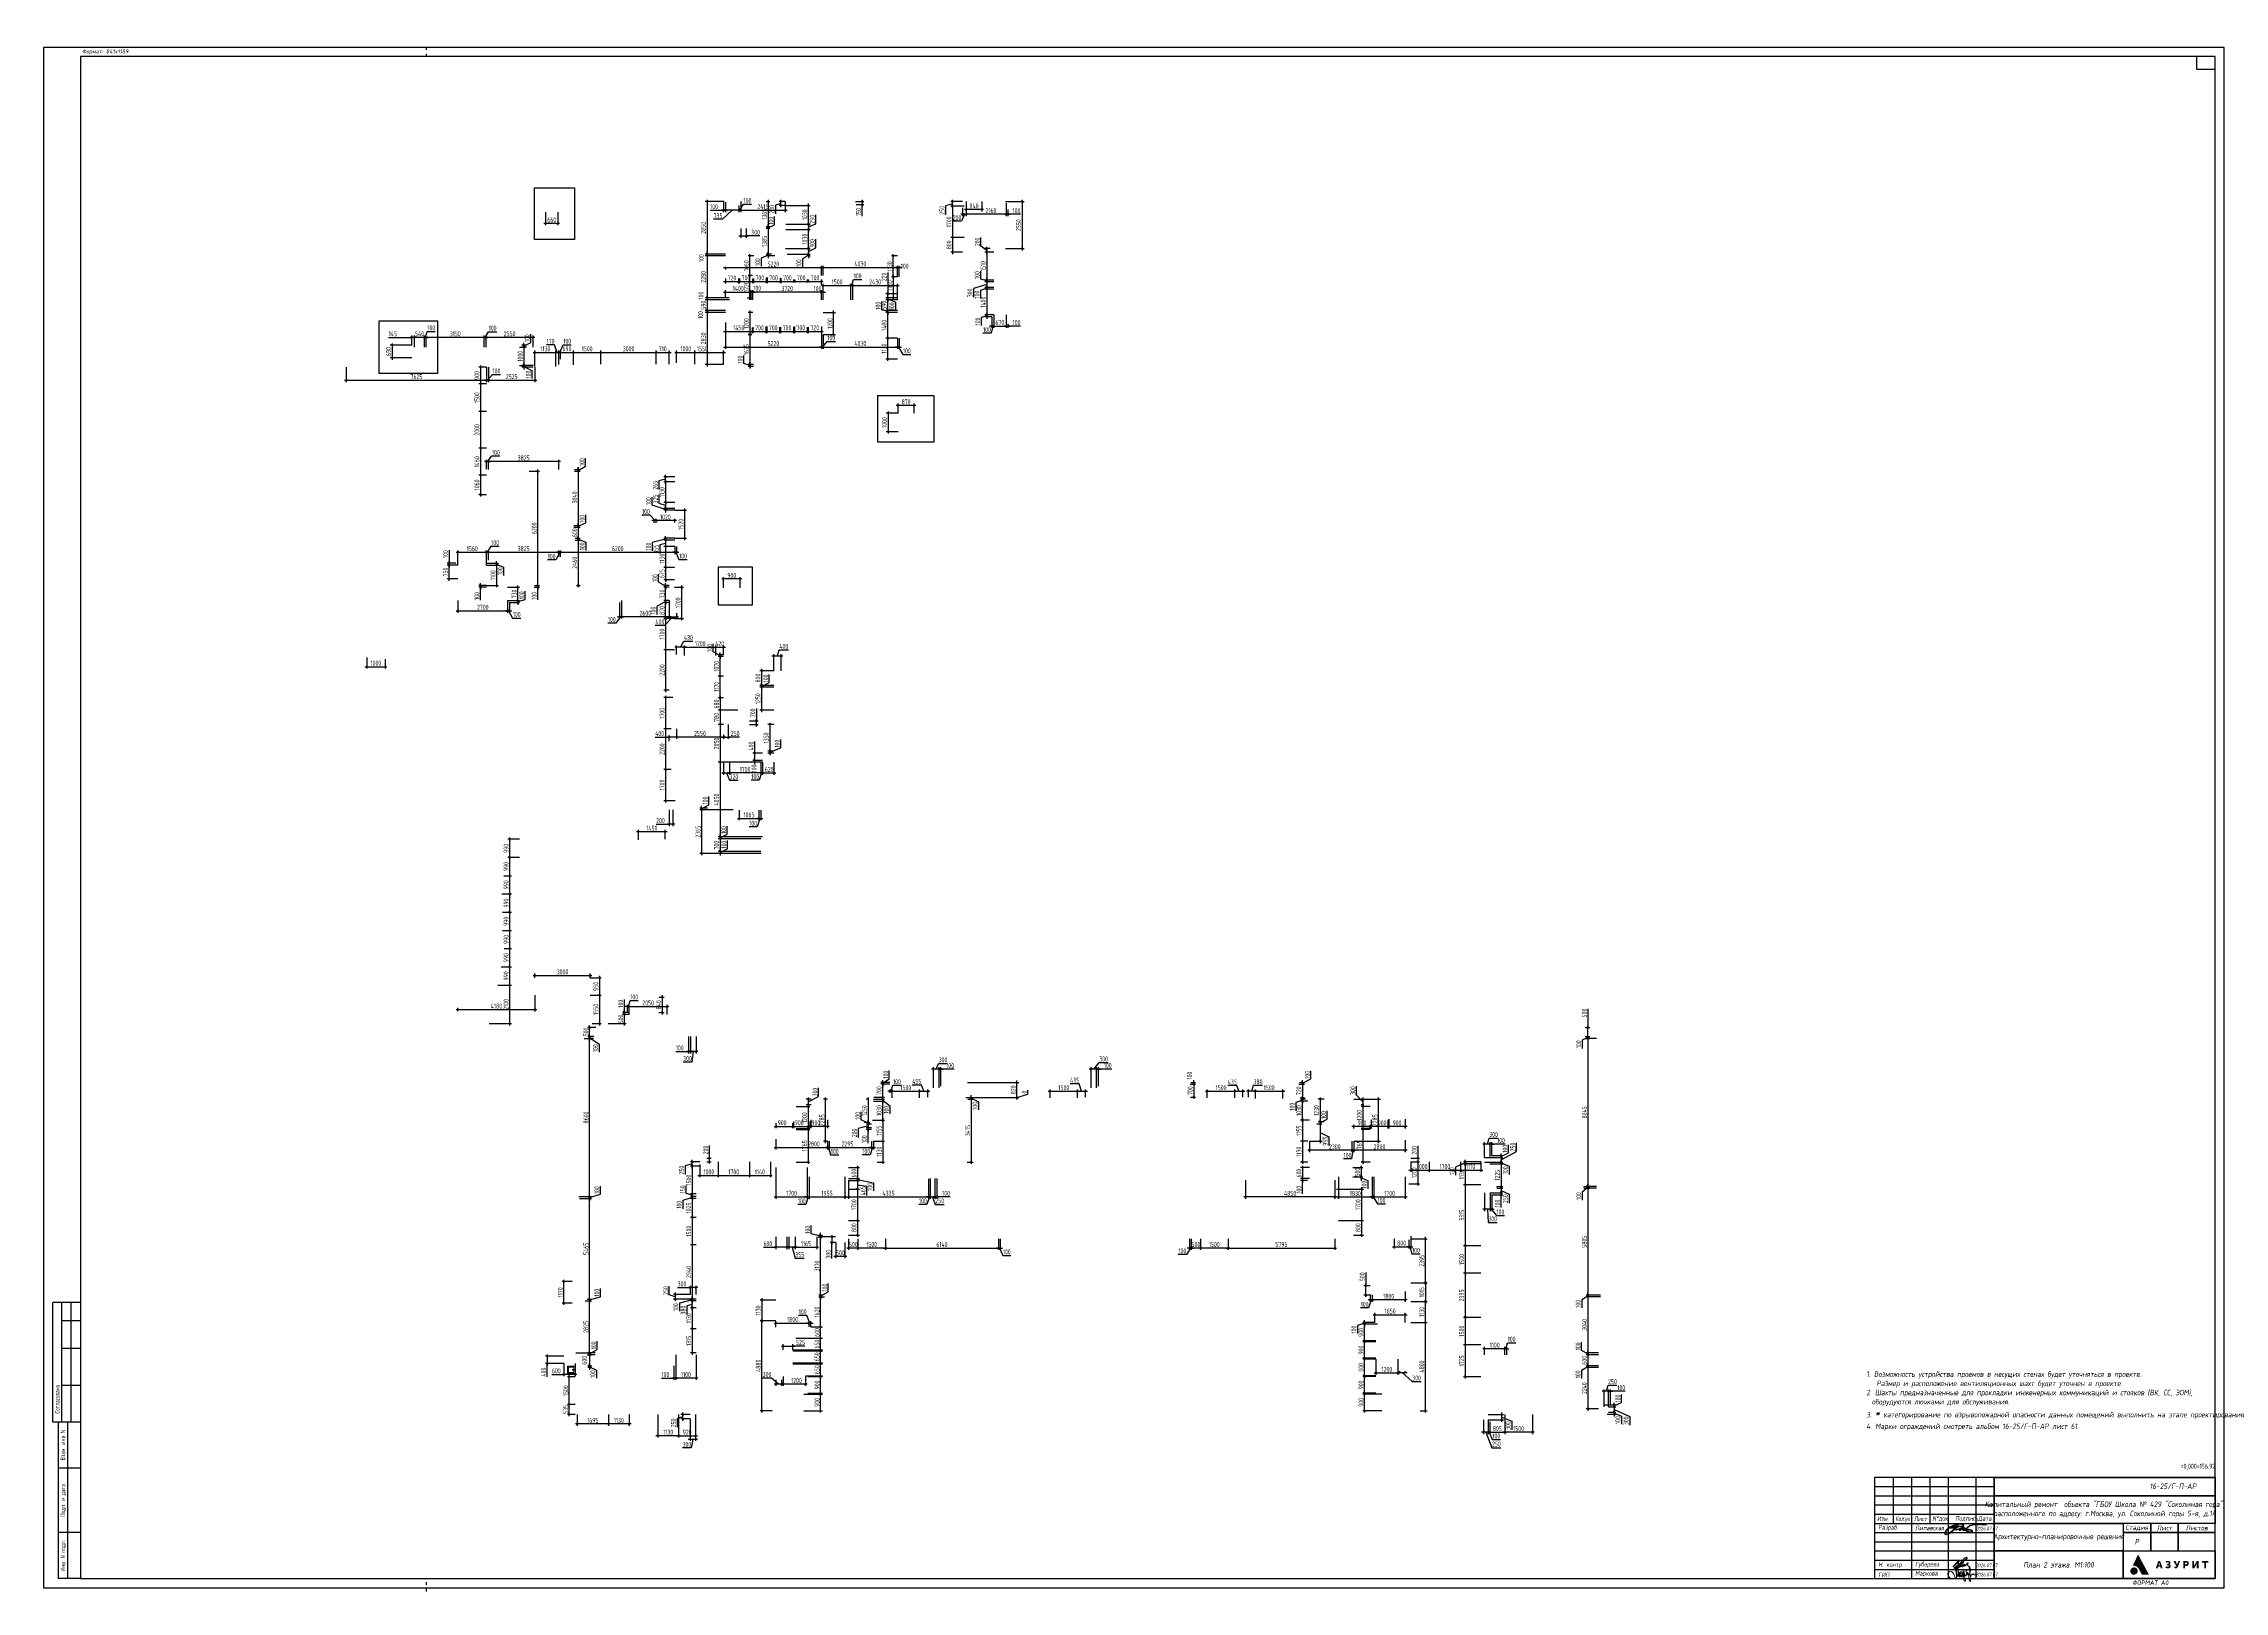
# Paper-space layout '2 этаж' of a CAD drawing. Header units: millimetres. Extents: x -131 to 1054, y -74 to 767.
# The model-space entities are those that its viewports show. They can reach past a viewport. Long polylines and large blocks are cut down to what shows.
import ezdxf
from ezdxf import colors
from ezdxf.entities.mleader import LeaderData, LeaderLine
from ezdxf.enums import TextEntityAlignment as Align
from ezdxf.math import Vec2, Vec3

# ---------------------------------------------------------------- set-up
doc = ezdxf.new("R2010")
doc.units = ezdxf.units.MM
doc.linetypes.add('ACAD_ISO03W100', pattern=[30, 12, -18])
doc.layers.add('_RAMKA', color=7, linetype='Continuous')
for name, color, linetype, lineweight in [('_STAMP', 250, 'Continuous', 30), ('_TEXT', 189, 'Continuous', 30), ('АПР_Примечание', 250, 'Continuous', 9), ('АР_Отметки', 250, 'Continuous', 15), ('АР_Размеры нов.', 15, 'Continuous', 0), ('Сан.техника', 153, 'Continuous', 9)]:
    doc.layers.add(name, color=color, linetype=linetype, lineweight=lineweight)
doc.layers.add('ПОДПИСИ', color=7, linetype='Continuous', lineweight=9, true_color=0x0052a5)
doc.layers.get('Defpoints').off()
doc.styles.add('ISOCPEUR', font='isocpeur.ttf', dxfattribs={"width": 0.7})
doc.styles.add('SIMPLEX', font='simplex.shx', dxfattribs={"width": 0.85, "oblique": 7})
doc.styles.add('Архитект', font='isocpeur.ttf', dxfattribs={"width": 0.8, "oblique": 8})
doc.styles.add('Архитектурный', font='isocpeur.ttf', dxfattribs={"oblique": 8})
doc.styles.add('Архитектурный размер', font='isocpeur.ttf', dxfattribs={"width": 0.8, "oblique": 8})
doc.dimstyles.new('R_100', dxfattribs={"dimtxt": 270, "dimasz": 120, "dimexe": 100, "dimexo": 0, "dimgap": 60, "dimtad": 1, "dimdec": 0, "dimrnd": 5, "dimzin": 0, "dimdsep": 46, "dimtxsty": 'ISOCPEUR', "dimblk": 'ARCHTICK', "dimcen": 0, "dimdle": 100, "dimclrd": 256, "dimclre": 256, "dimclrt": 256, "dimadec": 0, "dimazin": 0, "dimtfac": 2, "dimtdec": 0, "dimtofl": 0, "dimtmove": 1, "dimatfit": 3, "dimfxl": 1, "dimtvp": 3, "dimtolj": 1, "dimtzin": 0, "dimarcsym": 0})

# ---------------------------------------------------------------- blocks, each defined once
blk = doc.blocks.new('Логотип Азурит')
at = {"layer": '_STAMP', "linetype": 'Continuous', "true_color": 0x2a3756}
h = blk.add_hatch(color=159, dxfattribs=at)
h.dxf.hatch_style = 1
h.paths.add_polyline_path([(-39.4, 8.5), (-40, 9.6), (-40.6, 10.7), (-41.1, 11.7), (-41.6, 12.6), (-41.8, 12.9), (-41.9, 13), (-41.9, 12.9), (-42, 12.8), (-42.4, 12), (-42.8, 11.2), (-43.1, 10.5), (-43.5, 9.7), (-44.2, 8.3), (-44.5, 7.6), (-44.7, 7.1), (-44.8, 6.9), (-44.7, 6.9), (-44.5, 7), (-44.3, 7), (-44.1, 7), (-43.9, 7), (-43.7, 6.9), (-43.6, 6.9), (-43.4, 6.9), (-43.2, 6.8), (-43.1, 6.7), (-42.9, 6.7), (-42.7, 6.6), (-42.6, 6.5), (-42.4, 6.4), (-42.3, 6.3), (-42.2, 6.2), (-42, 6), (-41.9, 5.9), (-41.8, 5.8), (-41.7, 5.7), (-41.6, 5.5), (-41.3, 4.9), (-41, 4.4), (-40.6, 3.6), (-40, 2.6), (-39.8, 2.1), (-37.9, 2.1), (-36.5, 2.1), (-35.9, 2.1), (-36.5, 3.1), (-36.8, 3.8), (-37.2, 4.4), (-37.7, 5.3), (-38.2, 6.3), (-38.5, 6.9), (-38.9, 7.5)])
at = {"layer": '_STAMP', "linetype": 'Continuous', "true_color": 0x1447b7}
h = blk.add_hatch(color=162, dxfattribs=at)
h.dxf.hatch_style = 1
h.paths.add_polyline_path([(-42.1, 4.2), (-42.1, 4.4), (-42.1, 4.6), (-42.2, 4.8), (-42.3, 4.9), (-42.4, 5.1), (-42.5, 5.3), (-42.6, 5.4), (-42.7, 5.5), (-42.8, 5.6), (-42.9, 5.7), (-43.1, 5.9), (-43.4, 6), (-43.6, 6), (-43.9, 6.1), (-44.2, 6.1), (-44.4, 6.1), (-44.5, 6), (-44.7, 6), (-44.9, 5.9), (-45, 5.8), (-45.2, 5.7), (-45.4, 5.6), (-45.5, 5.5), (-45.6, 5.3), (-45.7, 5.2), (-45.8, 5), (-45.9, 4.9), (-46, 4.7), (-46, 4.5), (-46.1, 4.3), (-46.1, 4.1), (-46.1, 3.9), (-46, 3.7), (-46, 3.5), (-45.9, 3.4), (-45.9, 3.2), (-45.8, 3.1), (-45.7, 3), (-45.6, 2.9), (-45.5, 2.8), (-45.4, 2.7), (-45.3, 2.6), (-45.2, 2.5), (-45.1, 2.4), (-45, 2.3), (-44.8, 2.3), (-44.7, 2.2), (-44.6, 2.2), (-44.4, 2.2), (-44.3, 2.1), (-44.1, 2.1), (-43.8, 2.1), (-43.6, 2.2), (-43.3, 2.3), (-43.1, 2.4), (-42.9, 2.5), (-42.7, 2.7), (-42.6, 2.8), (-42.4, 3), (-42.3, 3.1), (-42.3, 3.3), (-42.2, 3.5), (-42.1, 3.7), (-42.1, 3.8), (-42.1, 4)])
at = {"layer": '_STAMP', "linetype": 'Continuous', "true_color": 0x2a3756}
h = blk.add_hatch(color=159, dxfattribs=at)
h.dxf.hatch_style = 1
h.paths.add_polyline_path([(-29.3, 7.9), (-29.6, 8.8), (-29.9, 9.5), (-30.4, 9.5), (-30.9, 9.5), (-30.9, 9.4), (-31.3, 8.4), (-31.6, 7.3), (-32, 6.3), (-32.2, 5.6), (-32.1, 5.6), (-31.7, 5.6), (-31.2, 5.6), (-31.1, 6), (-31, 6.4), (-30.4, 6.4), (-29.8, 6.4), (-29.6, 6), (-29.5, 5.6), (-29, 5.6), (-28.5, 5.6), (-28.6, 5.8), (-28.9, 6.8)])
h.paths.add_polyline_path([(-30.8, 7.2), (-30.7, 7.3), (-30.6, 7.9), (-30.4, 8.4), (-30.4, 8.6), (-30.4, 8.7), (-30.4, 8.6), (-30.3, 8.4), (-30.2, 8.1), (-30.1, 7.7), (-30, 7.3), (-30, 7.2), (-30.4, 7.2)], flags=16)
h = blk.add_hatch(color=159, dxfattribs=at)
h.dxf.hatch_style = 1
h.paths.add_polyline_path([(-24.4, 7.3), (-24.5, 7.4), (-24.6, 7.5), (-24.7, 7.6), (-24.8, 7.6), (-24.7, 7.7), (-24.6, 7.8), (-24.5, 7.9), (-24.5, 8), (-24.4, 8.1), (-24.3, 8.2), (-24.3, 8.3), (-24.3, 8.3), (-24.3, 8.5), (-24.3, 8.7), (-24.3, 8.7), (-24.3, 8.8), (-24.4, 9), (-24.5, 9.1), (-24.6, 9.3), (-24.8, 9.4), (-24.9, 9.5), (-25.1, 9.5), (-25.3, 9.6), (-25.6, 9.6), (-25.7, 9.6), (-25.9, 9.6), (-26.1, 9.6), (-26.2, 9.5), (-26.4, 9.5), (-26.5, 9.4), (-26.7, 9.3), (-26.8, 9.2), (-26.9, 9.2), (-26.8, 9), (-26.6, 8.7), (-26.5, 8.5), (-26.5, 8.5), (-26.5, 8.5), (-26.3, 8.6), (-26.2, 8.7), (-26.1, 8.7), (-25.9, 8.8), (-25.8, 8.8), (-25.7, 8.8), (-25.6, 8.8), (-25.5, 8.8), (-25.5, 8.7), (-25.4, 8.7), (-25.3, 8.6), (-25.3, 8.6), (-25.3, 8.5), (-25.3, 8.4), (-25.3, 8.3), (-25.3, 8.2), (-25.4, 8.1), (-25.4, 8.1), (-25.4, 8.1), (-25.5, 8), (-25.6, 8), (-25.8, 8), (-26.1, 8), (-26.1, 7.6), (-26.1, 7.2), (-25.8, 7.2), (-25.5, 7.2), (-25.5, 7.2), (-25.4, 7.2), (-25.3, 7.2), (-25.3, 7.1), (-25.2, 7.1), (-25.2, 7), (-25.2, 7), (-25.2, 6.9), (-25.2, 6.8), (-25.2, 6.7), (-25.2, 6.6), (-25.2, 6.6), (-25.3, 6.5), (-25.3, 6.5), (-25.4, 6.5), (-25.4, 6.4), (-25.5, 6.4), (-25.7, 6.4), (-25.8, 6.4), (-25.9, 6.4), (-26, 6.4), (-26.2, 6.5), (-26.3, 6.6), (-26.4, 6.7), (-26.5, 6.8), (-26.8, 6.5), (-26.9, 6.3), (-27, 6.2), (-27, 6.1), (-27, 6.1), (-26.9, 6.1), (-26.8, 6), (-26.6, 5.8), (-26.4, 5.7), (-26.2, 5.6), (-26, 5.6), (-25.8, 5.6), (-25.5, 5.6), (-25.3, 5.6), (-25.1, 5.6), (-25, 5.7), (-24.9, 5.7), (-24.7, 5.8), (-24.6, 5.9), (-24.5, 5.9), (-24.4, 6), (-24.4, 6.1), (-24.3, 6.2), (-24.3, 6.4), (-24.2, 6.5), (-24.2, 6.7), (-24.2, 6.8), (-24.2, 6.9), (-24.2, 7.1), (-24.3, 7.2), (-24.3, 7.3)])
h = blk.add_hatch(color=159, dxfattribs=at)
h.dxf.hatch_style = 1
h.paths.add_polyline_path([(-19.6, 8), (-19.4, 8.7), (-19.1, 9.2), (-19, 9.5), (-19.2, 9.5), (-19.5, 9.5), (-20, 9.5), (-20, 9.4), (-20.3, 8.7), (-20.6, 7.8), (-20.6, 7.7), (-20.7, 7.6), (-20.7, 7.6), (-20.7, 7.7), (-20.8, 8), (-21, 8.4), (-21.3, 9.1), (-21.5, 9.5), (-22.1, 9.5), (-22.6, 9.5), (-22.4, 9.2), (-21.9, 8.2), (-21.3, 7.1), (-21.1, 6.6), (-21.1, 6.6), (-21.1, 6.5), (-21.1, 6.5), (-21.2, 6.4), (-21.3, 6.4), (-21.4, 6.4), (-21.5, 6.4), (-21.5, 6.4), (-21.6, 6.4), (-21.7, 6.5), (-21.8, 6.5), (-21.9, 6.5), (-21.9, 6.4), (-22.1, 6), (-22.2, 5.9), (-22.2, 5.8), (-22.1, 5.8), (-21.9, 5.7), (-21.8, 5.6), (-21.7, 5.6), (-21.5, 5.6), (-21.3, 5.6), (-21.1, 5.6), (-21, 5.6), (-20.9, 5.7), (-20.8, 5.7), (-20.7, 5.8), (-20.6, 5.8), (-20.6, 5.9), (-20.5, 6), (-20.3, 6.2), (-20.3, 6.4), (-20.2, 6.5), (-19.9, 7.3)])
h = blk.add_hatch(color=159, dxfattribs=at)
h.dxf.hatch_style = 1
h.paths.add_polyline_path([(-14.5, 7.5), (-14.4, 7.6), (-14.4, 7.7), (-14.3, 8), (-14.3, 8.2), (-14.3, 8.4), (-14.4, 8.6), (-14.4, 8.8), (-14.5, 8.9), (-14.6, 9), (-14.6, 9.1), (-14.7, 9.2), (-14.8, 9.3), (-14.9, 9.4), (-15.1, 9.4), (-15.2, 9.5), (-15.3, 9.5), (-15.5, 9.5), (-16.3, 9.5), (-17.2, 9.5), (-17.2, 7.6), (-17.2, 5.6), (-16.7, 5.6), (-16.3, 5.6), (-16.3, 6.2), (-16.3, 6.8), (-15.9, 6.8), (-15.6, 6.8), (-15.4, 6.9), (-15.2, 6.9), (-15, 7), (-14.8, 7.1), (-14.7, 7.2), (-14.6, 7.4)])
h.paths.add_polyline_path([(-15.6, 7.7), (-15.7, 7.7), (-16, 7.7), (-16.3, 7.7), (-16.3, 8.2), (-16.3, 8.7), (-15.9, 8.7), (-15.6, 8.7), (-15.6, 8.7), (-15.5, 8.7), (-15.4, 8.6), (-15.4, 8.5), (-15.3, 8.4), (-15.3, 8.4), (-15.3, 8.2), (-15.3, 8.1), (-15.3, 8), (-15.3, 7.9), (-15.4, 7.9), (-15.4, 7.8), (-15.4, 7.8), (-15.5, 7.7)], flags=16)
h = blk.add_hatch(color=159, dxfattribs=at)
h.dxf.hatch_style = 1
h.paths.add_polyline_path([(-10.1, 7.8), (-10, 8), (-9.9, 8.1), (-9.9, 7.9), (-10, 7.5), (-10, 6.7), (-10, 5.6), (-9.5, 5.6), (-9, 5.6), (-9, 7.6), (-9, 9.5), (-9.5, 9.5), (-10, 9.5), (-10.4, 8.9), (-10.8, 8.1), (-11, 7.8), (-11.3, 7.3), (-11.4, 7.1), (-11.4, 7), (-11.4, 7.3), (-11.4, 7.8), (-11.4, 8.6), (-11.4, 9.5), (-11.9, 9.5), (-12.3, 9.5), (-12.3, 7.6), (-12.3, 5.6), (-11.9, 5.6), (-11.4, 5.6), (-11.2, 5.9), (-10.6, 6.9), (-10.3, 7.4)])
h = blk.add_hatch(color=159, dxfattribs=at)
h.dxf.hatch_style = 1
h.paths.add_polyline_path([(-3.7, 9.1), (-3.7, 9.5), (-5.4, 9.5), (-7.1, 9.5), (-7.1, 9.1), (-7.1, 8.7), (-6.5, 8.7), (-5.9, 8.7), (-5.9, 7.2), (-5.9, 5.6), (-5.4, 5.6), (-5, 5.6), (-5, 7.2), (-5, 8.7), (-4.3, 8.7), (-3.7, 8.7)])
blk = doc.blocks.new('подпись Липавская')
at = {"color": 162, "lineweight": 18, "true_color": 0x0034d1}
for points, knots in [([(2.4, -0.6), (1.9, -1.1), (1.5, -1.5), (0.6, -2.3), (0.2, -2.6), (-0.4, -3.1), (-0.8, -3.3), (-1.5, -3.6), (-1.9, -3.7), (-2.4, -3.8), (-2.6, -3.8), (-2.9, -3.6), (-3, -3.5), (-3.1, -3.2), (-3, -3.1), (-3, -2.6), (-2.9, -2.3), (-2.6, -1.9), (-2.5, -1.7), (-2, -1), (-1.6, -0.6), (-0.8, 0.1), (-0.4, 0.4), (0.6, 0.9), (1, 1.2), (1.6, 1.4), (1.6, 1.4), (1.7, 1.5)], [1.927995, 1.927995, 1.927995, 1.927995, 2.162861, 2.162861, 2.342684, 2.342684, 2.481252, 2.481252, 2.589465, 2.589465, 2.644352, 2.644352, 2.684993, 2.684993, 2.725633, 2.725633, 2.816518, 2.816518, 2.907403, 2.907403, 3.101021, 3.101021, 3.294638, 3.294638, 3.488255, 3.488255, 3.514244, 3.514244, 3.514244, 3.514244]), ([(1.5, 0.1), (1.6, 0.1), (1.8, 0.1), (2, 0.2), (2.1, 0.3), (2.5, 0.4), (2.7, 0.6), (3, 0.7)], [0.9055552, 0.9055552, 0.9055552, 0.9055552, 0.9629326, 0.9629326, 1.02031, 1.02031, 1.1239395, 1.1239395, 1.1239395, 1.1239395]), ([(6.8, 0.3), (6.6, 0.1), (6.3, 0), (5.8, -0.3), (5.5, -0.5), (5, -0.7), (4.7, -0.8), (4.2, -1), (4, -1), (3.6, -1.1), (3.4, -1.1), (3, -1.1), (2.8, -1.1), (2.6, -1), (2.5, -1), (2.4, -0.8), (2.3, -0.7), (2.4, -0.6)], [4.3062538, 4.3062538, 4.3062538, 4.3062538, 4.4138757, 4.4138757, 4.5214976, 4.5214976, 4.6291196, 4.6291196, 4.7090277, 4.7090277, 4.7729116, 4.7729116, 4.8231548, 4.8231548, 4.8495834, 4.8495834, 4.87234, 4.87234, 4.87234, 4.87234]), ([(2.8, -0.2), (3.1, 0.1), (3.6, 0.3), (4.3, 0.6), (4.6, 0.7), (5.2, 0.9), (5.6, 0.9), (6.2, 1), (6.5, 1), (6.8, 1)], [4.9347748, 4.9347748, 4.9347748, 4.9347748, 5.0568055, 5.0568055, 5.1788362, 5.1788362, 5.3146558, 5.3146558, 5.3908243, 5.3908243, 5.3908243, 5.3908243]), ([(5.1, 2.3), (5.5, 2.3), (5.9, 2.2), (6.5, 2), (6.7, 2), (7.1, 1.6), (7.3, 1.3), (7.3, 1), (7.2, 0.9), (7.2, 0.8)], [3.9400756, 3.9400756, 3.9400756, 3.9400756, 4.077799, 4.077799, 4.1515227, 4.1515227, 4.2252463, 4.2252463, 4.2499379, 4.2499379, 4.2499379, 4.2499379]), ([(7.2, 0.8), (7.3, 0.7), (7.3, 0.5), (7.3, 0.3), (7.3, 0.2), (7.3, 0), (7.2, 0), (7.2, 0)], [5.43291642, 5.43291642, 5.43291642, 5.43291642, 5.46279586, 5.46279586, 5.4926753, 5.4926753, 5.50331351, 5.50331351, 5.50331351, 5.50331351]), ([(7.2, 0), (7.4, 0), (7.5, 0), (7.8, 0), (8, 0), (8.2, -0.2), (8.3, -0.3), (8.3, -0.4)], [6.0978529, 6.0978529, 6.0978529, 6.0978529, 6.1425729, 6.1425729, 6.1872929, 6.1872929, 6.2036694, 6.2036694, 6.2036694, 6.2036694]), ([(8.7, -0.5), (8.8, -0.1), (9.2, 0.3), (9.8, 0.8), (10.2, 1.1), (11, 1.4), (11.4, 1.5), (12.7, 1.7), (13.6, 1.8), (15, 1.9), (15.7, 1.9), (16.8, 1.9), (17.2, 1.9), (18, 1.8), (18.5, 1.8), (19.2, 1.7), (19.4, 1.7), (19.7, 1.7)], [7.769656, 7.769656, 7.769656, 7.769656, 7.921996, 7.921996, 8.074335, 8.074335, 8.226675, 8.226675, 8.542229, 8.542229, 8.775159, 8.775159, 8.93404, 8.93404, 9.09292, 9.09292, 9.186254, 9.186254, 9.186254, 9.186254]), ([(6.6, -0.7), (6.5, -0.8), (6.4, -0.9), (6, -1.1), (5.7, -1.3), (5.4, -1.4), (5.3, -1.4), (5.2, -1.4), (5.1, -1.4), (5, -1.4), (5, -1.4), (4.9, -1.4), (4.8, -1.3), (4.8, -1.1), (4.8, -1.1), (4.9, -1), (4.9, -1), (4.9, -0.9), (5, -0.9), (5.1, -0.8), (5.3, -0.7), (5.5, -0.6), (5.6, -0.5), (5.9, -0.4), (6, -0.3), (6.3, -0.3), (6.3, -0.3), (6.4, -0.2)], [5.5967371, 5.5967371, 5.5967371, 5.5967371, 5.6654435, 5.6654435, 5.7341498, 5.7341498, 5.7599769, 5.7599769, 5.7754743, 5.7754743, 5.7848694, 5.7848694, 5.7920528, 5.7920528, 5.7992363, 5.7992363, 5.8064198, 5.8064198, 5.8255794, 5.8255794, 5.8652806, 5.8652806, 5.9049817, 5.9049817, 5.9720452, 5.9720452, 5.9983972, 5.9983972, 5.9983972, 5.9983972]), ([(7.7, -1.2), (7.7, -1.3), (7.6, -1.3), (7.4, -1.4), (7.3, -1.5), (7.1, -1.5), (7, -1.5), (6.9, -1.4), (6.9, -1.4), (6.8, -1.3), (6.8, -1.2), (6.8, -1.1), (6.8, -1), (6.9, -0.9), (6.9, -0.9), (7, -0.8), (7.1, -0.7), (7.4, -0.6), (7.6, -0.5), (7.7, -0.5)], [6.3030834, 6.3030834, 6.3030834, 6.3030834, 6.3311025, 6.3311025, 6.3581066, 6.3581066, 6.3684891, 6.3684891, 6.3749758, 6.3749758, 6.3814625, 6.3814625, 6.3879491, 6.3879491, 6.4022384, 6.4022384, 6.4305971, 6.4305971, 6.4944159, 6.4944159, 6.4944159, 6.4944159]), ([(8.6, -1.2), (8.5, -1.3), (8.4, -1.3), (8.3, -1.4), (8.2, -1.4), (8.1, -1.5), (8, -1.5), (7.9, -1.4), (7.8, -1.4), (7.7, -1.3), (7.7, -1.3), (7.7, -1.2)], [6.63437936, 6.63437936, 6.63437936, 6.63437936, 6.65591892, 6.65591892, 6.6718971, 6.6718971, 6.68234273, 6.68234273, 6.6889962, 6.6889962, 6.69151939, 6.69151939, 6.69151939, 6.69151939]), ([(9.7, -1.1), (9.9, -1.1), (10.3, -1), (11, -1), (11.3, -1), (11.8, -1.2), (11.9, -1.4), (12.1, -1.8), (12, -2.1), (11.8, -2.3), (11.7, -2.4), (11.3, -2.5), (11.2, -2.5), (10.6, -2.5), (10.3, -2.5), (9.7, -2.3), (9.5, -2.2), (9.1, -2), (8.9, -1.9), (8.6, -1.5), (8.6, -1.4), (8.6, -1.2)], [7.0162906, 7.0162906, 7.0162906, 7.0162906, 7.0993883, 7.0993883, 7.1824861, 7.1824861, 7.2545595, 7.2545595, 7.301037, 7.301037, 7.3475144, 7.3475144, 7.3939919, 7.3939919, 7.486045, 7.486045, 7.578098, 7.578098, 7.6546435, 7.6546435, 7.6967383, 7.6967383, 7.6967383, 7.6967383]), ([(9.2, -0.6), (9.2, -0.6), (9.3, -0.6), (9.5, -0.5), (9.5, -0.5), (9.6, -0.5), (9.7, -0.6), (9.8, -0.8), (9.8, -0.8), (9.8, -0.9), (9.8, -1), (9.8, -1), (9.7, -1.1), (9.7, -1.1)], [6.85701628, 6.85701628, 6.85701628, 6.85701628, 6.88166544, 6.88166544, 6.8944683, 6.8944683, 6.90289754, 6.90289754, 6.91132677, 6.91132677, 6.91975601, 6.91975601, 6.93200035, 6.93200035, 6.93200035, 6.93200035])]:
    blk.add_open_spline(points, degree=3, knots=knots, dxfattribs=at)
blk.add_spline([(0, 0), (0, -0.1), (0.3, -0.2), (0.8, 0), (1.4, 0.3), (1.9, 0.6), (2.3, 0.9), (2.7, 1.2), (2.9, 1.5), (3, 1.7), (3, 1.9), (2.7, 1.9), (2.4, 1.7), (1.8, 1.3), (1.5, 1), (1.2, 0.5), (1.1, 0.1), (1.2, -0.1), (1.6, -0.2), (2.1, 0), (2.5, 0.2), (2.9, 0.4), (3.5, 0.7), (4.1, 1.2), (4.6, 1.8), (4.8, 2.1), (4.9, 2.3), (4.5, 2.1), (4.1, 1.7), (3.7, 1.3), (3.1, 0.5), (2.4, -0.2), (1.7, -1), (0.7, -1.8), (-0.1, -2.5), (-1.4, -3.3), (-2.7, -3.4), (-2.7, -2.6), (-2.3, -1.8), (-1.6, -1), (-0.5, -0.1), (1, 0.8), (2, 1.3), (3.5, 1.8), (4.9, 2), (5.9, 2), (6.5, 1.8), (6.9, 1.5), (7, 1.1), (6.6, 0.4), (5.7, -0.1), (4.4, -0.6), (3.4, -0.9), (2.6, -0.8), (3.8, 0.1), (4.9, 0.5), (6.3, 0.7), (7.1, 0.5), (7, 0.1), (6.8, -0.2), (6.4, -0.5), (5.9, -0.9), (5, -1.2), (5.4, -0.9), (5.6, -0.8), (5.9, -0.6), (6.2, -0.5), (6.9, -0.3), (7.6, -0.2), (8, -0.4), (8.1, -0.4), (8, -0.6), (7.7, -1), (7.3, -1.2), (7, -1.2), (7.2, -1), (7.4, -0.9), (7.8, -0.7), (8.1, -0.6), (8.4, -0.6), (8.5, -0.7), (8.4, -1.1), (8.2, -1.2), (8, -1.2), (8, -1), (8.2, -0.9), (8.7, -0.9), (9, -0.9), (9.6, -0.8), (9.4, -1.1), (10.8, -1.2), (11.7, -1.6), (11.8, -1.9), (10.3, -2.2), (9.5, -1.9), (8.9, -1.5), (8.8, -0.7), (9.2, -0.1), (9.8, 0.5), (10.7, 1), (12.2, 1.4), (13.8, 1.6), (15.5, 1.7), (16.6, 1.7), (17.2, 1.6), (18.3, 1.6), (19.6, 1.4)], degree=3, dxfattribs=at)
for points in [[(0.2, 0.1), (0.5, 0.1), (0.6, 0.2), (0.9, 0.3)], [(1.6, 0.7), (1.9, 0.9), (2.1, 1), (2.3, 1.2)], [(2, 1.1), (1.8, 0.9), (1.7, 0.8), (1.6, 0.7)], [(3.3, 0.4), (3.1, 0.2), (3, 0), (2.8, -0.2)], [(3.2, 2), (3.6, 2), (3.9, 2.1), (4.2, 2.2)], [(8.3, -0.4), (8.4, -0.4), (8.6, -0.4), (8.7, -0.5)]]:
    blk.add_open_spline(points, degree=3, dxfattribs=at)
blk = doc.blocks.new('Маркова')
at = {"layer": 'ПОДПИСИ'}
for points in [[(44384.16, 26837.52), (44384.02, 26837.95), (44383.86, 26838.46), (44383.67, 26838.92), (44383.36, 26839.36), (44382.92, 26839.82), (44382.37, 26840.02), (44381.91, 26839.87), (44381.53, 26839.53), (44381.38, 26839.14), (44381.38, 26838.69), (44381.61, 26838.16), (44381.82, 26837.83), (44382.25, 26837.39), (44382.84, 26837.07), (44383.53, 26837.07), (44383.96, 26837.22), (44384.63, 26837.82), (44384.75, 26838.6), (44384.75, 26839.25), (44384.75, 26840.2), (44384.75, 26840.92)], [(44384.96, 26840.5), (44384.84, 26841), (44384.62, 26841.2), (44384.35, 26841.2), (44384.24, 26840.96), (44384.24, 26840.55), (44384.41, 26840.01), (44384.62, 26839.21), (44384.92, 26838.49), (44385.18, 26837.92), (44385.36, 26839.06), (44385.43, 26839.91), (44385.43, 26840.64), (44385.43, 26840.89), (44385.19, 26840.95), (44385.19, 26840.77), (44385.34, 26839.78), (44385.66, 26838.18), (44385.84, 26837.88), (44386.06, 26838.38), (44386.19, 26839.11), (44386.19, 26839.42), (44385.86, 26839.42), (44385.74, 26839.02), (44385.85, 26838.57), (44386.16, 26838.35), (44386.41, 26838.02), (44386.59, 26837.89), (44386.84, 26838.65), (44386.91, 26839.29), (44386.72, 26839.71), (44386.37, 26839.83), (44386.03, 26839.65), (44385.9, 26839.34), (44386.01, 26838.87), (44386.13, 26838.49), (44386.23, 26838.35), (44386.53, 26838.44), (44386.8, 26838.81), (44386.69, 26839.42), (44386.69, 26838.93), (44386.91, 26838.2), (44387.08, 26838.02), (44387.16, 26837.94), (44387.37, 26838.08), (44387.53, 26839.05), (44387.42, 26839.79), (44387.17, 26840.7), (44387.77, 26837.87), (44387.91, 26837.45), (44388.05, 26836.95), (44388.14, 26836.54), (44388.14, 26836.2), (44387.88, 26836.28), (44387.54, 26836.8), (44387.3, 26837.47), (44387.19, 26838.24), (44387.19, 26838.85), (44387.56, 26839.4), (44387.69, 26839.4), (44387.84, 26838.89), (44387.99, 26838.52), (44388.2, 26838.24), (44388.31, 26838.24), (44388.45, 26838.62), (44388.56, 26839.33), (44388.56, 26839.82), (44388.99, 26838.58), (44388.84, 26839.38), (44388.96, 26839.55), (44389.15, 26839.24), (44389.31, 26838.93), (44389.48, 26838.73), (44389.74, 26839.03), (44389.9, 26839.65), (44390, 26840.29), (44389.86, 26841.59), (44389.69, 26841.82), (44389.56, 26841.68), (44389.56, 26841.3), (44389.7, 26840.31), (44389.89, 26838.82), (44389.99, 26837.79), (44389.99, 26837.09), (44389.99, 26836.15), (44389.72, 26836.32), (44389.53, 26836.9), (44389.4, 26837.91), (44389.4, 26838.5), (44389.48, 26839.15), (44389.86, 26838.76), (44389.86, 26838.62), (44390.05, 26838.01), (44390.31, 26838.39), (44390.66, 26839.02), (44390.82, 26838.67), (44391.19, 26839.01), (44391.41, 26838.69), (44391.93, 26838.78), (44392.24, 26838.65), (44392.64, 26838.79)]]:
    blk.add_spline(points, degree=3, dxfattribs=at)
blk = doc.blocks.new('_Azurit_Stamp 1')
at = {"color": 172, "lineweight": 5, "true_color": 0x1616e3}
for p, q in [((-139.5, 9.9), (-142.6, 6.4)), ((-139.4, 9.9), (-142.6, 6.3)), ((-142.6, 6.4), (-139.5, 9.1)), ((-142.6, 6.3), (-139.5, 9)), ((-141.2, 5.3), (-139.4, 7.3)), ((-141, 5.2), (-141.2, 5.3)), ((-141.1, 5.3), (-139.4, 7.2)), ((-141, 5.3), (-141.1, 5.3)), ((-140.7, 5.4), (-141, 5.3)), ((-140.7, 5.3), (-141, 5.2)), ((-140.1, 6), (-140.7, 5.4)), ((-140, 5.9), (-140.7, 5.3)), ((-140, 6.1), (-139.3, 6.6)), ((-140, 5.9), (-139.9, 6)), ((-139.8, 6.1), (-139.3, 6.5)), ((-139.4, 9.1), (-139.2, 9.3)), ((-139.4, 9), (-139.2, 9.2)), ((-139.3, 7.3), (-138.9, 7.9)), ((-139.3, 7.4), (-139, 7.8)), ((-139.2, 6.6), (-139.3, 6.5)), ((-139.3, 6.5), (-139.3, 6.3)), ((-139.3, 6.4), (-139.3, 6.2)), ((-139.3, 6.3), (-139.1, 6.2)), ((-139.3, 6.2), (-139.1, 6.1)), ((-139.2, 6.8), (-136.8, 8.9)), ((-139.2, 6.6), (-136.7, 8.8)), ((-139, 7.3), (-139.2, 6.8)), ((-139, 7.2), (-139.2, 6.8)), ((-139.1, 6.2), (-138.7, 6.4)), ((-139.1, 6.1), (-138.7, 6.3)), ((-139.1, 6.1), (-138.7, 6.3)), ((-136.8, 8.9), (-139, 7.2)), ((-136.8, 8.9), (-139, 7.3)), ((-138.9, 7.9), (-136.6, 10.7)), ((-138.7, 8), (-136.5, 10.7)), ((-138.7, 6.4), (-136.4, 7.9)), ((-138.6, 6.3), (-137.4, 7.2)), ((-137.4, 7.2), (-137.8, 6.8)), ((-137.2, 7.3), (-137.7, 6.7)), ((-137.2, 7.3), (-136.4, 7.9)), ((-137.2, 6.5), (-136.7, 6.9)), ((-137.2, 6.5), (-136.8, 6.8)), ((-136.4, 7.9), (-137.1, 7.5)), ((-137.1, 7.4), (-137.1, 7.4)), ((-136.1, 7.7), (-136.8, 6.8)), ((-136.1, 7.7), (-136.7, 6.9)), ((-136.7, 6.9), (-136, 7.6)), ((-136.7, 6.9), (-135.9, 7.5)), ((-136.7, 6.9), (-136.6, 6.8)), ((-136.6, 6.8), (-136.7, 6.9)), ((-136.6, 6.8), (-136.5, 6.7)), ((-136.6, 6.8), (-136.5, 6.8)), ((-133.7, 5.2), (-136.6, 3.4)), ((-133.7, 5.2), (-136.6, 3.4)), ((-136.5, 10.8), (-135.3, 11.6)), ((-136.5, 10.7), (-135.2, 11.5)), ((-136.5, 6.8), (-136.1, 6.9)), ((-136.5, 6.7), (-136.1, 6.8)), ((-136.4, 7.9), (-136.4, 7.9)), ((-136.1, 6.8), (-134.9, 7.6)), ((-136.1, 6.9), (-134.9, 7.6)), ((-134.8, 7.4), (-133.5, 6.3)), ((-134.7, 7.4), (-133.4, 6.3)), ((-134.2, 8.5), (-134.3, 8.5)), ((-134.2, 8.4), (-134.3, 8.4)), ((-134.3, 8.4), (-134.3, 8.4)), ((-134.2, 8.4), (-134.2, 8.5))]:
    blk.add_line(p, q, dxfattribs=at)
for points in [[(-140.1, 6), (-140.9, 5.7), (-141.6, 5.6), (-141.9, 5.7), (-141.8, 5.8), (-141.5, 6.2), (-139.4, 7.5)], [(-140, 6.1), (-140.9, 5.7), (-141.6, 5.7), (-141.8, 5.7), (-141.8, 5.8), (-141.5, 6.1), (-139.4, 7.5), (-139.4, 7.3)], [(-139.3, 6.4), (-139.8, 6.1), (-139.9, 6)], [(-139.3, 6.5), (-139.4, 6.5), (-139.8, 6.1), (-139.8, 6.1)], [(-139.5, 9), (-139.6, 8.1), (-139.4, 7.5)], [(-139.4, 9), (-139.5, 8.2), (-139.4, 7.6)], [(-139.4, 7.6), (-138.9, 7.9)], [(-139.4, 7.5), (-139, 7.8)], [(-139.4, 7.5), (-139.3, 7.4)], [(-139.4, 7.2), (-139.3, 6.8), (-139.3, 6.6)], [(-139.3, 7.3), (-139.2, 6.8)]]:
    blk.add_lwpolyline(points, dxfattribs=at)
for points in [[(-139.2, 9.2), (-138.8, 9.6, 0.664719), (-139, 9.8, 0.116051), (-139.3, 9.6, 0.12803), (-139.5, 9.3), (-139.5, 9.1)], [(-139.2, 9.3), (-138.9, 9.7, 0.620604), (-139, 9.8, 0.116009), (-139.3, 9.5, 0.126024), (-139.4, 9.3), (-139.4, 9.1)], [(-138.9, 7.9), (-138.5, 8.1), (-134.8, 11, 0.828646), (-135.3, 11.6)], [(-138.7, 8), (-138.6, 8.1), (-134.8, 11.1, 0.817588), (-135.2, 11.5)]]:
    blk.add_lwpolyline(points, format="xyb", dxfattribs=at)
for centre, radius, start, end in [((-137.6, 6.6), 0.222, 144.8899, 225.505), ((-137.6, 6.6), 0.164, 144.8899, 225.505), ((-137.5, 6.9), 0.428, 237.4946, 304.5474), ((-137.5, 6.9), 0.486, 237.4946, 304.5474), ((-136.8, 8.9), 0.0636, 335.3486, 107.8343), ((-136, 7.6), 0.131, 327.1495, 150.1539), ((-136, 7.6), 0.0731, 327.1495, 150.1539), ((-134.3, 7.8), 0.682, 96.4472, 194.9902), ((-134.3, 7.8), 0.624, 96.4472, 193.5642), ((-135.6, 8.9), 1.44, 299.6881, 338.4776), ((-134.3, 7.8), 0.682, 200.0512, 220.3111), ((-135.6, 8.9), 1.49, 299.157, 339.3007), ((-134.3, 7.8), 0.624, 199.0634, 220.3111), ((-134, 5.9), 0.707, 295.4048, 36.3986), ((-134, 5.9), 0.765, 295.4048, 36.3986)]:
    blk.add_arc(centre, radius, start, end, dxfattribs=at)
at = {"layer": '_STAMP', "lineweight": -2}
for p, q in [((-185, 50), (-120, 50)), ((-120, 55), (-120, 0)), ((-185, 45), (-120, 45)), ((-185, 40), (-120, 40)), ((-185, 25), (-120, 25)), ((-185, 20), (-120, 20)), ((-185, 15), (-120, 15)), ((-185, 10), (-120, 10)), ((-185, 5), (-120, 5))]:
    blk.add_line(p, q, dxfattribs=at)
at = {"layer": '_STAMP', "lineweight": 30}
for p, q in [((-175, 55), (-175, 30)), ((-165, 55), (-165, 0)), ((-155, 55), (-155, 30)), ((-145, 55), (-145, 0)), ((-130, 55), (-130, 0)), ((-185, 35), (-120, 35)), ((-185, 30), (-120, 30))]:
    blk.add_line(p, q, dxfattribs=at)
at = {"layer": '_STAMP', "lineweight": -2}
blk.add_lwpolyline([(-185, 0), (0, 0), (0, 55), (-185, 55)], close=True, dxfattribs=at)
at = {"layer": '_STAMP', "lineweight": 30}
for points in [[(-185, 0), (0, 0), (0, 55), (-185, 55)], [(-120, 55), (0, 55), (0, 45), (-120, 45)], [(-120, 45), (0, 45), (0, 30), (-120, 30)], [(-120, 30), (-50, 30), (-50, 15), (-120, 15)], [(-50, 25), (-35, 25), (-35, 30), (-50, 30)], [(-50, 15), (-35, 15), (-35, 25), (-50, 25)], [(-35, 25), (-20, 25), (-20, 30), (-35, 30)], [(-35, 15), (-20, 15), (-20, 25), (-35, 25)], [(-20, 25), (0, 25), (0, 30), (-20, 30)], [(-20, 15), (0, 15), (0, 25), (-20, 25)], [(-120, 15), (-50, 15), (-50, 0), (-120, 0)], [(-50, 15), (0, 15), (0, 0), (-50, 0)]]:
    blk.add_lwpolyline(points, close=True, dxfattribs=at)
at = {"color": 172, "lineweight": 5, "true_color": 0x1616e3}
blk.add_blockref('подпись Липавская', (-143.9, 27.6), dxfattribs=at)
at = {"linetype": 'Continuous'}
blk.add_blockref('Логотип Азурит', (0, 0), dxfattribs=at)
at = {"color": 172, "true_color": 0x1616e3, "xscale": 1.418317179910401, "yscale": 1.418317179910401, "zscale": 1.418317179910401}
blk.add_blockref('Маркова', (-63092.1, -38063.7), dxfattribs=at)
at = {"layer": '_STAMP', "style": 'Архитектурный', "oblique": 8, "width": 0.8}
for p in [(-130.1, 26.2), (-130.1, 6.2), (-130.1, 1.2)]:
    blk.add_text('2026.07.07', height=2, dxfattribs=at).set_placement(p)
at = {"layer": '_STAMP', "color": 7, "lineweight": -2, "attachment_point": 4, "style": 'Архитектурный размер'}
for s, width, gutter_width, heights, insert, char_height in [('{\\C256;\\c0;16-25/Г-П-АР}', 69.159, 0, [9.61], (-35.5, 50.2), 3), ('Изм', 10, 12.5, [0], (-183.7, 32.5), 2.5), ('Разраб.', 20, 12.5, [0], (-183, 27.5), 2.5), ('{\\W0.7;Кол.уч}', 10, 12.5, [0], (-173.7, 32.2), 2.5), ('Лист', 10, 12.5, [0], (-163.7, 32.5), 2.5), ('Липавская', 20, 12.5, [0], (-163, 27.5), 2.5), ('N%%Dдок', 10, 12.5, [0], (-153.7, 32.5), 2.5), ('Подпись', 10, 12.5, [0], (-141.2, 32.5), 2.5), ('Дата', 10, 12.5, [0], (-128.7, 32.5), 2.5), ('Н. контр.', 20, 12.5, [0], (-183, 7.3), 2.5), ('ГИП', 20, 12.5, [0], (-183, 2), 2.5), ('Губарева', 20, 12.5, [0], (-163, 7.5), 2.5), ('Маркова', 20, 12.5, [0], (-163, 2.5), 2.5)]:
    blk.add_mtext_dynamic_manual_height_columns(s, width=width, gutter_width=gutter_width, heights=heights, dxfattribs=dict(at, insert=insert, char_height=char_height))
at = {"layer": '_STAMP', "color": 7, "lineweight": -2, "char_height": 3, "attachment_point": 5, "style": 'Архитектурный размер'}
for s, insert, width in [('Капитальный ремонт  объекта "ГБОУ Школа № 429 "Соколиная гора", расположенного по адресу: г.Москва, ул. Соколиной горы 5-я, д.14', (-60, 37.5), 120), ('Архитектурно-планировочные решения', (-85, 22.5), 70)]:
    blk.add_mtext(s, dxfattribs=dict(at, insert=insert, width=width))
at = {"layer": '_STAMP', "lineweight": -2, "char_height": 2.5, "attachment_point": 5, "style": 'Архитектурный'}
for s, insert in [('Стадия', (-42.5, 27.5)), ('Лист', (-27.5, 27.5)), ('Листов', (-10, 27.5))]:
    blk.add_mtext_dynamic_manual_height_columns(s, width=15, gutter_width=12.5, heights=[0], dxfattribs=dict(at, insert=insert))
at = {"layer": '_TEXT', "lineweight": -2, "insert": (-42.5, 20), "char_height": 3, "attachment_point": 5, "style": 'Архитект'}
blk.add_mtext_dynamic_manual_height_columns('Р', width=13.353, gutter_width=12.5, heights=[9.08], dxfattribs=at)
blk = doc.blocks.new('_DOP_POLE')
at = {"layer": '_STAMP'}
for p, q in [((-15, 85), (-15, 150)), ((0, 150), (-15, 150)), ((-10, 85), (-10, 150)), ((-5, 85), (-5, 150)), ((0, 150), (0, 0)), ((0, 140), (-10, 140)), ((0, 125), (-10, 125)), ((0, 105), (-10, 105)), ((0, 85), (-15, 85)), ((-12, 85), (-12, 0)), ((-7, 85), (-7, 0)), ((0, 60), (-12, 60)), ((0, 25), (-12, 25)), ((0, 0), (-12, 0))]:
    blk.add_line(p, q, dxfattribs=at)
at = {"layer": '_TEXT', "style": 'ISOCPEUR', "width": 0.7}
for s, p in [('Согласовано', (-12.5, 97.5)), ('Взам. инв N', (-9.5, 72.5)), ('Подп. и дата', (-9.5, 42.5)), ('Инв. N подл.', (-9.5, 12.5))]:
    blk.add_text(s, height=2.5, rotation=90, dxfattribs=at).set_placement(p, align=Align.MIDDLE_CENTER)
blk = doc.blocks.new('*U3392')
at = {"color": 0}
for p, q in [((1172, 827), (1172, 834)), ((1182, 827), (1172, 827))]:
    blk.add_line(p, q, dxfattribs=at)
at = {"layer": '_RAMKA', "color": 253, "linetype": 'ACAD_ISO03W100', "ltscale": 0.12}
for p, q in [((210, 834), (210, 841)), ((210, 0), (210, 7))]:
    blk.add_line(p, q, dxfattribs=at)
at = {"layer": '_RAMKA', "color": 0}
for points in [[(2, 2), (1187, 2), (1187, 839), (2, 839)], [(22, 7), (1182, 7), (1182, 834), (22, 834)]]:
    blk.add_lwpolyline(points, close=True, dxfattribs=at)
at = {"layer": '_RAMKA'}
blk.add_blockref('_DOP_POLE', (22, 7), dxfattribs=at)
at = {"layer": '_RAMKA', "color": 8, "insert": (23, 836.5), "char_height": 2.2, "attachment_point": 4, "style": 'SIMPLEX'}
blk.add_mtext_dynamic_manual_height_columns('Формат: 841x1189', width=59.756, gutter_width=12.5, heights=[0], dxfattribs=at)
at = {"layer": '_RAMKA', "color": 8, "style": 'SIMPLEX', "oblique": 7, "width": 0.85}
blk.add_attdef('ФОРМАТ_А', (1137, 3.5), '', height=2.5, dxfattribs=at)
blk = doc.blocks.new('_DOTSMALL')
at = {"color": 0, "linetype": 'ByBlock', "const_width": 0.5}
blk.add_lwpolyline([(-0.0625, 0, 1), (0.0625, 0, 1)], format="xyb", close=True, dxfattribs=at)
blk = doc.blocks.new('_ArchTick')
at = {"color": 0, "linetype": 'ByBlock', "const_width": 0.15}
blk.add_lwpolyline([(-0.5, -0.5), (0.5, 0.5)], dxfattribs=at)
blk = doc.blocks.new('*D2733')
at = {"layer": 'АР_Размеры нов.', "lineweight": -2, "ltscale": 500, "transparency": 16777216}
for p, q in [((-59901, 66537), (-60563, 66537)), ((-60463, 61556), (-60463, 66637)), ((-59901, 61656), (-60563, 61656))]:
    blk.add_line(p, q, dxfattribs=at)
at = {"layer": 'АР_Размеры нов.', "lineweight": -2, "ltscale": 500, "transparency": 16777216, "xscale": 120, "yscale": 120, "zscale": 120}
for p, rotation in [((-60463, 66537), 90), ((-60463, 61656), 270)]:
    blk.add_blockref('_ArchTick', p, dxfattribs=dict(at, rotation=rotation))
at = {"layer": 'АР_Размеры нов.', "lineweight": 13, "ltscale": 500, "transparency": 16777216, "insert": (-60658, 64096), "char_height": 270, "attachment_point": 5, "rotation": 90, "style": 'ISOCPEUR'}
blk.add_mtext('\\A1;4880', dxfattribs=at)
blk = doc.blocks.new('*D2734')
at = {"layer": 'АР_Размеры нов.', "lineweight": -2, "ltscale": 500, "transparency": 16777216}
for p, q in [((-26772, 62556), (-27814, 62556)), ((-26772, 61656), (-27814, 61656)), ((-27714, 61556), (-27714, 62656))]:
    blk.add_line(p, q, dxfattribs=at)
at = {"layer": 'АР_Размеры нов.', "lineweight": -2, "ltscale": 500, "transparency": 16777216, "xscale": 120, "yscale": 120, "zscale": 120}
for p, rotation in [((-27714, 62556), 90), ((-27714, 61656), 270)]:
    blk.add_blockref('_ArchTick', p, dxfattribs=dict(at, rotation=rotation))
at = {"layer": 'АР_Размеры нов.', "lineweight": 13, "ltscale": 500, "transparency": 16777216, "insert": (-27909, 62106), "char_height": 270, "attachment_point": 5, "rotation": 90, "style": 'ISOCPEUR'}
blk.add_mtext('\\A1;900', dxfattribs=at)
blk = doc.blocks.new('*D2739')
at = {"layer": 'АР_Размеры нов.', "lineweight": -2, "ltscale": 100, "transparency": 16777216}
for p, q in [((-49476, 127101), (-50198, 127101)), ((-50098, 127201), (-50098, 125301)), ((-49476, 125401), (-50198, 125401))]:
    blk.add_line(p, q, dxfattribs=at)
at = {"layer": 'АР_Размеры нов.', "lineweight": -2, "ltscale": 100, "transparency": 16777216, "xscale": 120, "yscale": 120, "zscale": 120}
for p, rotation in [((-50098, 127101), 90), ((-50098, 125401), 270)]:
    blk.add_blockref('_ArchTick', p, dxfattribs=dict(at, rotation=rotation))
at = {"layer": 'АР_Размеры нов.', "ltscale": 100, "transparency": 16777216, "insert": (-50293, 126251), "char_height": 270, "attachment_point": 5, "rotation": 90, "style": 'ISOCPEUR'}
blk.add_mtext('\\A1;1700', dxfattribs=at)
blk = doc.blocks.new('сан.техника')
at = {"layer": 'Сан.техника', "linetype": 'Continuous', "lineweight": 5}
for p, q in [((-27, 168), (-79, 161)), ((-27, 168), (-79, 161)), ((-79, 139), (-27, 132)), ((-79, 139), (-27, 132)), ((25, 175), (-17, 171)), ((25, 175), (-17, 171)), ((-17, 129), (25, 125)), ((-17, 129), (25, 125)), ((-15, 164), (0, 164)), ((-15, 164), (0, 164)), ((0, 136), (-15, 136)), ((0, 136), (-15, 136)), ((0, 164), (0, 136)), ((0, 164), (0, 136))]:
    blk.add_line(p, q, dxfattribs=at)
for points in [[(59, 350), (-341, 350), (-341, -50), (59, -50)], [(0, 300), (-300, 300), (-300, 0), (0, 0)], [(0, 300), (-300, 300), (-300, 0), (0, 0)]]:
    blk.add_lwpolyline(points, close=True, dxfattribs=at)
for centre, radius, start, end in [((-78, 150), 11.2, 97.13862, 262.86077), ((-78, 150), 11.2, 97.13862, 262.86077), ((-15, 150), 21.1, 122.77072, 237.22867), ((-15, 150), 21.1, 122.77072, 237.22867), ((-15, 150), 13.6, 89.99969, 269.99969), ((-15, 150), 13.6, 89.99969, 269.99969), ((-15, 150), 21.1, 95.1693, 122.77072), ((-15, 150), 21.1, 95.1693, 122.77072), ((-15, 150), 21.1, 237.22867, 264.83008), ((-15, 150), 21.1, 237.22867, 264.83008), ((25, 150), 25, 269.99969, 89.99969), ((25, 150), 25, 269.99969, 89.99969)]:
    blk.add_arc(centre, radius, start, end, dxfattribs=at)
blk = doc.blocks.new('*D2566')
at = {"layer": 'АР_Размеры нов.', "lineweight": -2, "ltscale": 100, "transparency": 16777216}
for p, q in [((-53491, 79014), (-51791, 79014)), ((-53391, 78660), (-53391, 79114)), ((-51891, 78660), (-51891, 79114))]:
    blk.add_line(p, q, dxfattribs=at)
at = {"layer": 'АР_Размеры нов.', "lineweight": -2, "ltscale": 100, "transparency": 16777216, "xscale": 120, "yscale": 120, "zscale": 120, "rotation": 180}
blk.add_blockref('_ArchTick', (-53391, 79014), dxfattribs=at)
at = {"layer": 'АР_Размеры нов.', "lineweight": -2, "ltscale": 100, "transparency": 16777216, "xscale": 120, "yscale": 120, "zscale": 120}
blk.add_blockref('_ArchTick', (-51891, 79014), dxfattribs=at)
at = {"layer": 'АР_Размеры нов.', "ltscale": 100, "transparency": 16777216, "insert": (-52641, 79209), "char_height": 270, "attachment_point": 5, "style": 'ISOCPEUR'}
blk.add_mtext('\\A1;1500', dxfattribs=at)
blk = doc.blocks.new('*D2567')
at = {"layer": 'АР_Размеры нов.', "lineweight": -2, "ltscale": 100, "transparency": 16777216}
for p, q in [((-44904, 79014), (-43204, 79014)), ((-44804, 78660), (-44804, 79114)), ((-43304, 78660), (-43304, 79114))]:
    blk.add_line(p, q, dxfattribs=at)
at = {"layer": 'АР_Размеры нов.', "lineweight": -2, "ltscale": 100, "transparency": 16777216, "xscale": 120, "yscale": 120, "zscale": 120, "rotation": 180}
blk.add_blockref('_ArchTick', (-44804, 79014), dxfattribs=at)
at = {"layer": 'АР_Размеры нов.', "lineweight": -2, "ltscale": 100, "transparency": 16777216, "xscale": 120, "yscale": 120, "zscale": 120}
blk.add_blockref('_ArchTick', (-43304, 79014), dxfattribs=at)
at = {"layer": 'АР_Размеры нов.', "ltscale": 100, "transparency": 16777216, "insert": (-44054, 79209), "char_height": 270, "attachment_point": 5, "style": 'ISOCPEUR'}
blk.add_mtext('\\A1;1500', dxfattribs=at)
blk = doc.blocks.new('*D2568')
at = {"layer": 'АР_Размеры нов.', "lineweight": -2, "ltscale": 100, "transparency": 16777216}
for p, q in [((-36359, 79014), (-34659, 79014)), ((-36259, 78660), (-36259, 79114)), ((-34759, 78660), (-34759, 79114))]:
    blk.add_line(p, q, dxfattribs=at)
at = {"layer": 'АР_Размеры нов.', "lineweight": -2, "ltscale": 100, "transparency": 16777216, "xscale": 120, "yscale": 120, "zscale": 120, "rotation": 180}
blk.add_blockref('_ArchTick', (-36259, 79014), dxfattribs=at)
at = {"layer": 'АР_Размеры нов.', "lineweight": -2, "ltscale": 100, "transparency": 16777216, "xscale": 120, "yscale": 120, "zscale": 120}
blk.add_blockref('_ArchTick', (-34759, 79014), dxfattribs=at)
at = {"layer": 'АР_Размеры нов.', "ltscale": 100, "transparency": 16777216, "insert": (-35509, 79209), "char_height": 270, "attachment_point": 5, "style": 'ISOCPEUR'}
blk.add_mtext('\\A1;1500', dxfattribs=at)
blk = doc.blocks.new('*D2569')
at = {"layer": 'АР_Размеры нов.', "lineweight": -2, "ltscale": 100, "transparency": 16777216}
for p, q in [((-33748, 79014), (-32048, 79014)), ((-33648, 78620), (-33648, 79114)), ((-32148, 78620), (-32148, 79114))]:
    blk.add_line(p, q, dxfattribs=at)
at = {"layer": 'АР_Размеры нов.', "lineweight": -2, "ltscale": 100, "transparency": 16777216, "xscale": 120, "yscale": 120, "zscale": 120, "rotation": 180}
blk.add_blockref('_ArchTick', (-33648, 79014), dxfattribs=at)
at = {"layer": 'АР_Размеры нов.', "lineweight": -2, "ltscale": 100, "transparency": 16777216, "xscale": 120, "yscale": 120, "zscale": 120}
blk.add_blockref('_ArchTick', (-32148, 79014), dxfattribs=at)
at = {"layer": 'АР_Размеры нов.', "ltscale": 100, "transparency": 16777216, "insert": (-32898, 79209), "char_height": 270, "attachment_point": 5, "style": 'ISOCPEUR'}
blk.add_mtext('\\A1;1500', dxfattribs=at)
blk = doc.blocks.new('*D2570')
at = {"layer": 'АР_Размеры нов.', "lineweight": -2, "ltscale": 100, "transparency": 16777216}
for p, q in [((-62841, 75174), (-62841, 74337)), ((-61141, 75054), (-61141, 74337)), ((-62941, 74437), (-61041, 74437))]:
    blk.add_line(p, q, dxfattribs=at)
at = {"layer": 'АР_Размеры нов.', "lineweight": -2, "ltscale": 100, "transparency": 16777216, "xscale": 120, "yscale": 120, "zscale": 120, "rotation": 180}
blk.add_blockref('_ArchTick', (-62841, 74437), dxfattribs=at)
at = {"layer": 'АР_Размеры нов.', "lineweight": -2, "ltscale": 100, "transparency": 16777216, "xscale": 120, "yscale": 120, "zscale": 120}
blk.add_blockref('_ArchTick', (-61141, 74437), dxfattribs=at)
at = {"layer": 'АР_Размеры нов.', "ltscale": 100, "transparency": 16777216, "insert": (-61991, 74632), "char_height": 270, "attachment_point": 5, "style": 'ISOCPEUR'}
blk.add_mtext('\\A1;1700', dxfattribs=at)
blk = doc.blocks.new('*D2571')
at = {"layer": 'АР_Размеры нов.', "lineweight": -2, "ltscale": 100, "transparency": 16777216}
for p, q in [((-24301, 74730), (-22401, 74730)), ((-24201, 75186), (-24201, 74630)), ((-22501, 75186), (-22501, 74630))]:
    blk.add_line(p, q, dxfattribs=at)
at = {"layer": 'АР_Размеры нов.', "lineweight": -2, "ltscale": 100, "transparency": 16777216, "xscale": 120, "yscale": 120, "zscale": 120, "rotation": 180}
blk.add_blockref('_ArchTick', (-24201, 74730), dxfattribs=at)
at = {"layer": 'АР_Размеры нов.', "lineweight": -2, "ltscale": 100, "transparency": 16777216, "xscale": 120, "yscale": 120, "zscale": 120}
blk.add_blockref('_ArchTick', (-22501, 74730), dxfattribs=at)
at = {"layer": 'АР_Размеры нов.', "ltscale": 100, "transparency": 16777216, "insert": (-23351, 74925), "char_height": 270, "attachment_point": 5, "style": 'ISOCPEUR'}
blk.add_mtext('\\A1;1700', dxfattribs=at)
blk = doc.blocks.new('*D2574')
at = {"layer": 'АР_Размеры нов.', "lineweight": -2, "ltscale": 100, "transparency": 16777216}
for p, q in [((-54403, 78479), (-53797, 78479)), ((-53897, 77349), (-53897, 78579)), ((-54443, 77449), (-53797, 77449))]:
    blk.add_line(p, q, dxfattribs=at)
at = {"layer": 'АР_Размеры нов.', "lineweight": -2, "ltscale": 100, "transparency": 16777216, "xscale": 120, "yscale": 120, "zscale": 120}
for p, rotation in [((-53897, 78479), 90), ((-53897, 77449), 270)]:
    blk.add_blockref('_ArchTick', p, dxfattribs=dict(at, rotation=rotation))
at = {"layer": 'АР_Размеры нов.', "ltscale": 100, "transparency": 16777216, "insert": (-54092, 77964), "char_height": 270, "attachment_point": 5, "rotation": 90, "style": 'ISOCPEUR'}
blk.add_mtext('\\A1;1030', dxfattribs=at)
blk = doc.blocks.new('*D2575')
at = {"layer": 'АР_Размеры нов.', "lineweight": -2, "ltscale": 100, "transparency": 16777216}
for p, q in [((-30798, 78479), (-31185, 78479)), ((-31085, 77349), (-31085, 78579)), ((-30699, 77449), (-31185, 77449))]:
    blk.add_line(p, q, dxfattribs=at)
at = {"layer": 'АР_Размеры нов.', "lineweight": -2, "ltscale": 100, "transparency": 16777216, "xscale": 120, "yscale": 120, "zscale": 120}
for p, rotation in [((-31085, 78479), 90), ((-31085, 77449), 270)]:
    blk.add_blockref('_ArchTick', p, dxfattribs=dict(at, rotation=rotation))
at = {"layer": 'АР_Размеры нов.', "ltscale": 100, "transparency": 16777216, "insert": (-31280, 77964), "char_height": 270, "attachment_point": 5, "rotation": 90, "style": 'ISOCPEUR'}
blk.add_mtext('\\A1;1030', dxfattribs=at)
blk = doc.blocks.new('*D2579')
at = {"layer": 'АР_Размеры нов.', "lineweight": -2, "ltscale": 100, "transparency": 16777216}
for p, q in [((-64041, 74937), (-64346, 74937)), ((-64246, 75037), (-64246, 73337)), ((-64041, 73437), (-64346, 73437))]:
    blk.add_line(p, q, dxfattribs=at)
at = {"layer": 'АР_Размеры нов.', "lineweight": -2, "ltscale": 100, "transparency": 16777216, "xscale": 120, "yscale": 120, "zscale": 120}
for p, rotation in [((-64246, 74937), 90), ((-64246, 73437), 270)]:
    blk.add_blockref('_ArchTick', p, dxfattribs=dict(at, rotation=rotation))
at = {"layer": 'АР_Размеры нов.', "ltscale": 100, "transparency": 16777216, "insert": (-64441, 74187), "char_height": 270, "attachment_point": 5, "rotation": 90, "style": 'ISOCPEUR'}
blk.add_mtext('\\A1;1500', dxfattribs=at)
blk = doc.blocks.new('*D2580')
at = {"layer": 'АР_Размеры нов.', "lineweight": -2, "ltscale": 100, "transparency": 16777216}
for p, q in [((-64041, 72161), (-64346, 72161)), ((-64246, 72261), (-64246, 70561)), ((-64041, 70661), (-64346, 70661))]:
    blk.add_line(p, q, dxfattribs=at)
at = {"layer": 'АР_Размеры нов.', "lineweight": -2, "ltscale": 100, "transparency": 16777216, "xscale": 120, "yscale": 120, "zscale": 120}
for p, rotation in [((-64246, 72161), 90), ((-64246, 70661), 270)]:
    blk.add_blockref('_ArchTick', p, dxfattribs=dict(at, rotation=rotation))
at = {"layer": 'АР_Размеры нов.', "ltscale": 100, "transparency": 16777216, "insert": (-64441, 71411), "char_height": 270, "attachment_point": 5, "rotation": 90, "style": 'ISOCPEUR'}
blk.add_mtext('\\A1;1500', dxfattribs=at)
blk = doc.blocks.new('*D2581')
at = {"layer": 'АР_Размеры нов.', "lineweight": -2, "ltscale": 100, "transparency": 16777216}
for p, q in [((-64041, 67241), (-64346, 67241)), ((-64246, 67341), (-64246, 66011)), ((-64041, 66111), (-64346, 66111))]:
    blk.add_line(p, q, dxfattribs=at)
at = {"layer": 'АР_Размеры нов.', "lineweight": -2, "ltscale": 100, "transparency": 16777216, "xscale": 120, "yscale": 120, "zscale": 120}
for p, rotation in [((-64246, 67241), 90), ((-64246, 66111), 270)]:
    blk.add_blockref('_ArchTick', p, dxfattribs=dict(at, rotation=rotation))
at = {"layer": 'АР_Размеры нов.', "ltscale": 100, "transparency": 16777216, "insert": (-64441, 66676), "char_height": 270, "attachment_point": 5, "rotation": 90, "style": 'ISOCPEUR'}
blk.add_mtext('\\A1;1130', dxfattribs=at)
blk = doc.blocks.new('*D2582')
at = {"layer": 'АР_Размеры нов.', "lineweight": -2, "ltscale": 100, "transparency": 16777216}
for p, q in [((-66116, 61456), (-66116, 60192)), ((-64986, 61456), (-64986, 60192)), ((-64886, 60292), (-66216, 60292))]:
    blk.add_line(p, q, dxfattribs=at)
at = {"layer": 'АР_Размеры нов.', "lineweight": -2, "ltscale": 100, "transparency": 16777216, "xscale": 120, "yscale": 120, "zscale": 120, "rotation": 180}
blk.add_blockref('_ArchTick', (-66116, 60292), dxfattribs=at)
at = {"layer": 'АР_Размеры нов.', "lineweight": -2, "ltscale": 100, "transparency": 16777216, "xscale": 120, "yscale": 120, "zscale": 120}
blk.add_blockref('_ArchTick', (-64986, 60292), dxfattribs=at)
at = {"layer": 'АР_Размеры нов.', "ltscale": 100, "transparency": 16777216, "insert": (-65551, 60487), "char_height": 270, "attachment_point": 5, "style": 'ISOCPEUR'}
blk.add_mtext('\\A1;1130', dxfattribs=at)
blk = doc.blocks.new('*D2583')
at = {"layer": 'АР_Размеры нов.', "lineweight": -2, "ltscale": 100, "transparency": 16777216}
for p, q in [((-67571, 60934), (-68901, 60934)), ((-68801, 61456), (-68801, 60834)), ((-67671, 61456), (-67671, 60834))]:
    blk.add_line(p, q, dxfattribs=at)
at = {"layer": 'АР_Размеры нов.', "lineweight": -2, "ltscale": 100, "transparency": 16777216, "xscale": 120, "yscale": 120, "zscale": 120, "rotation": 180}
blk.add_blockref('_ArchTick', (-68801, 60934), dxfattribs=at)
at = {"layer": 'АР_Размеры нов.', "lineweight": -2, "ltscale": 100, "transparency": 16777216, "xscale": 120, "yscale": 120, "zscale": 120}
blk.add_blockref('_ArchTick', (-67671, 60934), dxfattribs=at)
at = {"layer": 'АР_Размеры нов.', "ltscale": 100, "transparency": 16777216, "insert": (-68236, 61129), "char_height": 270, "attachment_point": 5, "style": 'ISOCPEUR'}
blk.add_mtext('\\A1;1130', dxfattribs=at)
blk = doc.blocks.new('*D2584')
at = {"layer": 'АР_Размеры нов.', "lineweight": -2, "ltscale": 100, "transparency": 16777216}
for p, q in [((-70616, 63490), (-71027, 63490)), ((-70927, 61890), (-70927, 63590)), ((-70616, 61990), (-71027, 61990))]:
    blk.add_line(p, q, dxfattribs=at)
at = {"layer": 'АР_Размеры нов.', "lineweight": -2, "ltscale": 100, "transparency": 16777216, "xscale": 120, "yscale": 120, "zscale": 120}
for p, rotation in [((-70927, 63490), 90), ((-70927, 61990), 270)]:
    blk.add_blockref('_ArchTick', p, dxfattribs=dict(at, rotation=rotation))
at = {"layer": 'АР_Размеры нов.', "ltscale": 100, "transparency": 16777216, "insert": (-71122, 62740), "char_height": 270, "attachment_point": 5, "rotation": 90, "style": 'ISOCPEUR'}
blk.add_mtext('\\A1;1500', dxfattribs=at)
blk = doc.blocks.new('*D2585')
at = {"layer": 'АР_Размеры нов.', "lineweight": -2, "ltscale": 100, "transparency": 16777216}
for p, q in [((-59701, 67667), (-60563, 67667)), ((-60463, 67767), (-60463, 66437)), ((-59701, 66537), (-60563, 66537))]:
    blk.add_line(p, q, dxfattribs=at)
at = {"layer": 'АР_Размеры нов.', "lineweight": -2, "ltscale": 100, "transparency": 16777216, "xscale": 120, "yscale": 120, "zscale": 120}
for p, rotation in [((-60463, 67667), 90), ((-60463, 66537), 270)]:
    blk.add_blockref('_ArchTick', p, dxfattribs=dict(at, rotation=rotation))
at = {"layer": 'АР_Размеры нов.', "ltscale": 100, "transparency": 16777216, "insert": (-60658, 67102), "char_height": 270, "attachment_point": 5, "rotation": 90, "style": 'ISOCPEUR'}
blk.add_mtext('\\A1;1130', dxfattribs=at)
blk = doc.blocks.new('*D2587')
at = {"layer": 'АР_Размеры нов.', "lineweight": -2, "ltscale": 100, "transparency": 16777216}
for p, q in [((-58748, 70539), (-57381, 70539)), ((-58648, 71096), (-58648, 70439)), ((-57481, 71096), (-57481, 70439))]:
    blk.add_line(p, q, dxfattribs=at)
at = {"layer": 'АР_Размеры нов.', "lineweight": -2, "ltscale": 100, "transparency": 16777216, "xscale": 120, "yscale": 120, "zscale": 120, "rotation": 180}
blk.add_blockref('_ArchTick', (-58648, 70539), dxfattribs=at)
at = {"layer": 'АР_Размеры нов.', "lineweight": -2, "ltscale": 100, "transparency": 16777216, "xscale": 120, "yscale": 120, "zscale": 120}
blk.add_blockref('_ArchTick', (-57481, 70539), dxfattribs=at)
at = {"layer": 'АР_Размеры нов.', "ltscale": 100, "transparency": 16777216, "insert": (-58064, 70734), "char_height": 270, "attachment_point": 5, "style": 'ISOCPEUR'}
blk.add_mtext('\\A1;1165', dxfattribs=at)
blk = doc.blocks.new('*D2589')
at = {"layer": 'АР_Размеры нов.', "lineweight": -2, "ltscale": 100, "transparency": 16777216}
for p, q in [((-29231, 73698), (-27772, 73698)), ((-27872, 73798), (-27872, 71898)), ((-29131, 71998), (-27772, 71998))]:
    blk.add_line(p, q, dxfattribs=at)
at = {"layer": 'АР_Размеры нов.', "lineweight": -2, "ltscale": 100, "transparency": 16777216, "xscale": 120, "yscale": 120, "zscale": 120}
for p, rotation in [((-27872, 73698), 90), ((-27872, 71998), 270)]:
    blk.add_blockref('_ArchTick', p, dxfattribs=dict(at, rotation=rotation))
at = {"layer": 'АР_Размеры нов.', "ltscale": 100, "transparency": 16777216, "insert": (-28067, 72848), "char_height": 270, "attachment_point": 5, "rotation": 90, "style": 'ISOCPEUR'}
blk.add_mtext('\\A1;1700', dxfattribs=at)
blk = doc.blocks.new('*D2592')
at = {"layer": 'АР_Размеры нов.', "lineweight": -2, "ltscale": 100, "transparency": 16777216}
for p, q in [((-53646, 70493), (-55346, 70493)), ((-55246, 70996), (-55246, 70393)), ((-53746, 70996), (-53746, 70393))]:
    blk.add_line(p, q, dxfattribs=at)
at = {"layer": 'АР_Размеры нов.', "lineweight": -2, "ltscale": 100, "transparency": 16777216, "xscale": 120, "yscale": 120, "zscale": 120, "rotation": 180}
blk.add_blockref('_ArchTick', (-55246, 70493), dxfattribs=at)
at = {"layer": 'АР_Размеры нов.', "lineweight": -2, "ltscale": 100, "transparency": 16777216, "xscale": 120, "yscale": 120, "zscale": 120}
blk.add_blockref('_ArchTick', (-53746, 70493), dxfattribs=at)
at = {"layer": 'АР_Размеры нов.', "ltscale": 100, "transparency": 16777216, "insert": (-54496, 70688), "char_height": 270, "attachment_point": 5, "style": 'ISOCPEUR'}
blk.add_mtext('\\A1;1500', dxfattribs=at)
blk = doc.blocks.new('*D2593')
at = {"layer": 'АР_Размеры нов.', "lineweight": -2, "ltscale": 100, "transparency": 16777216}
for p, q in [((-35027, 70493), (-36727, 70493)), ((-36627, 70996), (-36627, 70393)), ((-35127, 70996), (-35127, 70393))]:
    blk.add_line(p, q, dxfattribs=at)
at = {"layer": 'АР_Размеры нов.', "lineweight": -2, "ltscale": 100, "transparency": 16777216, "xscale": 120, "yscale": 120, "zscale": 120, "rotation": 180}
blk.add_blockref('_ArchTick', (-36627, 70493), dxfattribs=at)
at = {"layer": 'АР_Размеры нов.', "lineweight": -2, "ltscale": 100, "transparency": 16777216, "xscale": 120, "yscale": 120, "zscale": 120}
blk.add_blockref('_ArchTick', (-35127, 70493), dxfattribs=at)
at = {"layer": 'АР_Размеры нов.', "ltscale": 100, "transparency": 16777216, "insert": (-35877, 70688), "char_height": 270, "attachment_point": 5, "style": 'ISOCPEUR'}
blk.add_mtext('\\A1;1500', dxfattribs=at)
blk = doc.blocks.new('*D2594')
at = {"layer": 'АР_Размеры нов.', "lineweight": -2, "ltscale": 100, "transparency": 16777216}
for p, q in [((-18495, 60489), (-20195, 60489)), ((-20095, 61456), (-20095, 60389)), ((-18595, 61456), (-18595, 60389))]:
    blk.add_line(p, q, dxfattribs=at)
at = {"layer": 'АР_Размеры нов.', "lineweight": -2, "ltscale": 100, "transparency": 16777216, "xscale": 120, "yscale": 120, "zscale": 120, "rotation": 180}
blk.add_blockref('_ArchTick', (-20095, 60489), dxfattribs=at)
at = {"layer": 'АР_Размеры нов.', "lineweight": -2, "ltscale": 100, "transparency": 16777216, "xscale": 120, "yscale": 120, "zscale": 120}
blk.add_blockref('_ArchTick', (-18595, 60489), dxfattribs=at)
at = {"layer": 'АР_Размеры нов.', "ltscale": 100, "transparency": 16777216, "insert": (-19345, 60684), "char_height": 270, "attachment_point": 5, "style": 'ISOCPEUR'}
blk.add_mtext('\\A1;1500', dxfattribs=at)
blk = doc.blocks.new('*D2595')
at = {"layer": 'АР_Размеры нов.', "lineweight": -2, "ltscale": 100, "transparency": 16777216}
for p, q in [((-61790, 93839), (-60525, 93839)), ((-61690, 94281), (-61690, 93739)), ((-60625, 94281), (-60625, 93739))]:
    blk.add_line(p, q, dxfattribs=at)
at = {"layer": 'АР_Размеры нов.', "lineweight": -2, "ltscale": 100, "transparency": 16777216, "xscale": 120, "yscale": 120, "zscale": 120, "rotation": 180}
blk.add_blockref('_ArchTick', (-61690, 93839), dxfattribs=at)
at = {"layer": 'АР_Размеры нов.', "lineweight": -2, "ltscale": 100, "transparency": 16777216, "xscale": 120, "yscale": 120, "zscale": 120}
blk.add_blockref('_ArchTick', (-60625, 93839), dxfattribs=at)
at = {"layer": 'АР_Размеры нов.', "ltscale": 100, "transparency": 16777216, "insert": (-61158, 94034), "char_height": 270, "attachment_point": 5, "style": 'ISOCPEUR'}
blk.add_mtext('\\A1;1065', dxfattribs=at)
blk = doc.blocks.new('*D2596')
at = {"layer": 'АР_Размеры нов.', "lineweight": -2, "ltscale": 100, "transparency": 16777216}
for p, q in [((-64764, 103139), (-62864, 103139)), ((-64664, 102697), (-64664, 103239)), ((-62964, 102697), (-62964, 103239))]:
    blk.add_line(p, q, dxfattribs=at)
at = {"layer": 'АР_Размеры нов.', "lineweight": -2, "ltscale": 100, "transparency": 16777216, "xscale": 120, "yscale": 120, "zscale": 120, "rotation": 180}
blk.add_blockref('_ArchTick', (-64664, 103139), dxfattribs=at)
at = {"layer": 'АР_Размеры нов.', "lineweight": -2, "ltscale": 100, "transparency": 16777216, "xscale": 120, "yscale": 120, "zscale": 120}
blk.add_blockref('_ArchTick', (-62964, 103139), dxfattribs=at)
at = {"layer": 'АР_Размеры нов.', "ltscale": 100, "transparency": 16777216, "insert": (-63814, 103334), "char_height": 270, "attachment_point": 5, "style": 'ISOCPEUR'}
blk.add_mtext('\\A1;1700', dxfattribs=at)
blk = doc.blocks.new('*D2597')
at = {"layer": 'АР_Размеры нов.', "lineweight": -2, "ltscale": 100, "transparency": 16777216}
for p, q in [((-65396, 96501), (-65790, 96501)), ((-65690, 96601), (-65690, 94701)), ((-65176, 94801), (-65790, 94801))]:
    blk.add_line(p, q, dxfattribs=at)
at = {"layer": 'АР_Размеры нов.', "lineweight": -2, "ltscale": 100, "transparency": 16777216, "xscale": 120, "yscale": 120, "zscale": 120}
for p, rotation in [((-65690, 96501), 90), ((-65690, 94801), 270)]:
    blk.add_blockref('_ArchTick', p, dxfattribs=dict(at, rotation=rotation))
at = {"layer": 'АР_Размеры нов.', "ltscale": 100, "transparency": 16777216, "insert": (-65885, 95651), "char_height": 270, "attachment_point": 5, "rotation": 90, "style": 'ISOCPEUR'}
blk.add_mtext('\\A1;1700', dxfattribs=at)
blk = doc.blocks.new('*D2598')
at = {"layer": 'АР_Размеры нов.', "lineweight": -2, "ltscale": 100, "transparency": 16777216}
for p, q in [((-65216, 104703), (-65790, 104703)), ((-65690, 104803), (-65690, 102903)), ((-65216, 103003), (-65790, 103003))]:
    blk.add_line(p, q, dxfattribs=at)
at = {"layer": 'АР_Размеры нов.', "lineweight": -2, "ltscale": 100, "transparency": 16777216, "xscale": 120, "yscale": 120, "zscale": 120}
for p, rotation in [((-65690, 104703), 90), ((-65690, 103003), 270)]:
    blk.add_blockref('_ArchTick', p, dxfattribs=dict(at, rotation=rotation))
at = {"layer": 'АР_Размеры нов.', "ltscale": 100, "transparency": 16777216, "insert": (-65885, 103853), "char_height": 270, "attachment_point": 5, "rotation": 90, "style": 'ISOCPEUR'}
blk.add_mtext('\\A1;1700', dxfattribs=at)
blk = doc.blocks.new('*D2599')
at = {"layer": 'АР_Размеры нов.', "lineweight": -2, "ltscale": 100, "transparency": 16777216}
for p, q in [((-65196, 108606), (-65790, 108606)), ((-65690, 108706), (-65690, 107376)), ((-65216, 107476), (-65790, 107476))]:
    blk.add_line(p, q, dxfattribs=at)
at = {"layer": 'АР_Размеры нов.', "lineweight": -2, "ltscale": 100, "transparency": 16777216, "xscale": 120, "yscale": 120, "zscale": 120}
for p, rotation in [((-65690, 108606), 90), ((-65690, 107476), 270)]:
    blk.add_blockref('_ArchTick', p, dxfattribs=dict(at, rotation=rotation))
at = {"layer": 'АР_Размеры нов.', "ltscale": 100, "transparency": 16777216, "insert": (-65885, 107950), "char_height": 270, "attachment_point": 5, "rotation": 90, "style": 'ISOCPEUR'}
blk.add_mtext('\\A1;1130', dxfattribs=at)
blk = doc.blocks.new('*D2600')
at = {"layer": 'АР_Размеры нов.', "lineweight": -2, "ltscale": 100, "transparency": 16777216}
for p, q in [((-65196, 112136), (-65790, 112136)), ((-65690, 112236), (-65690, 110906)), ((-65196, 111006), (-65790, 111006))]:
    blk.add_line(p, q, dxfattribs=at)
at = {"layer": 'АР_Размеры нов.', "lineweight": -2, "ltscale": 100, "transparency": 16777216, "xscale": 120, "yscale": 120, "zscale": 120}
for p, rotation in [((-65690, 112136), 90), ((-65690, 111006), 270)]:
    blk.add_blockref('_ArchTick', p, dxfattribs=dict(at, rotation=rotation))
at = {"layer": 'АР_Размеры нов.', "ltscale": 100, "transparency": 16777216, "insert": (-65885, 111571), "char_height": 270, "attachment_point": 5, "rotation": 90, "style": 'ISOCPEUR'}
blk.add_mtext('\\A1;1130', dxfattribs=at)
blk = doc.blocks.new('*D2601')
at = {"layer": 'АР_Размеры нов.', "lineweight": -2, "ltscale": 100, "transparency": 16777216}
for p, q in [((-75419, 117451), (-75851, 117451)), ((-75751, 117551), (-75751, 115850)), ((-75420, 115950), (-75851, 115950))]:
    blk.add_line(p, q, dxfattribs=at)
at = {"layer": 'АР_Размеры нов.', "lineweight": -2, "ltscale": 100, "transparency": 16777216, "xscale": 120, "yscale": 120, "zscale": 120}
for p, rotation in [((-75751, 117451), 90), ((-75751, 115950), 270)]:
    blk.add_blockref('_ArchTick', p, dxfattribs=dict(at, rotation=rotation))
at = {"layer": 'АР_Размеры нов.', "ltscale": 100, "transparency": 16777216, "insert": (-75946, 116701), "char_height": 270, "attachment_point": 5, "rotation": 90, "style": 'ISOCPEUR'}
blk.add_mtext('\\A1;1500', dxfattribs=at)
blk = doc.blocks.new('*D2602')
at = {"layer": 'АР_Размеры нов.', "lineweight": -2, "ltscale": 100, "transparency": 16777216}
for p, q in [((-75420, 115950), (-75851, 115950)), ((-75751, 116050), (-75751, 113850)), ((-75420, 113950), (-75851, 113950))]:
    blk.add_line(p, q, dxfattribs=at)
at = {"layer": 'АР_Размеры нов.', "lineweight": -2, "ltscale": 100, "transparency": 16777216, "xscale": 120, "yscale": 120, "zscale": 120}
for p, rotation in [((-75751, 115950), 90), ((-75751, 113950), 270)]:
    blk.add_blockref('_ArchTick', p, dxfattribs=dict(at, rotation=rotation))
at = {"layer": 'АР_Размеры нов.', "ltscale": 100, "transparency": 16777216, "insert": (-75946, 114950), "char_height": 270, "attachment_point": 5, "rotation": 90, "style": 'ISOCPEUR'}
blk.add_mtext('\\A1;2000', dxfattribs=at)
blk = doc.blocks.new('*D2603')
at = {"layer": 'АР_Размеры нов.', "lineweight": -2, "ltscale": 100, "transparency": 16777216}
for p, q in [((-72896, 119162), (-71566, 119162)), ((-72796, 118401), (-72796, 119262)), ((-71666, 118401), (-71666, 119262))]:
    blk.add_line(p, q, dxfattribs=at)
at = {"layer": 'АР_Размеры нов.', "lineweight": -2, "ltscale": 100, "transparency": 16777216, "xscale": 120, "yscale": 120, "zscale": 120, "rotation": 180}
blk.add_blockref('_ArchTick', (-72796, 119162), dxfattribs=at)
at = {"layer": 'АР_Размеры нов.', "lineweight": -2, "ltscale": 100, "transparency": 16777216, "xscale": 120, "yscale": 120, "zscale": 120}
blk.add_blockref('_ArchTick', (-71666, 119162), dxfattribs=at)
at = {"layer": 'АР_Размеры нов.', "ltscale": 100, "transparency": 16777216, "insert": (-72231, 119357), "char_height": 270, "attachment_point": 5, "style": 'ISOCPEUR'}
blk.add_mtext('\\A1;1130', dxfattribs=at)
blk = doc.blocks.new('*D2604')
at = {"layer": 'АР_Размеры нов.', "lineweight": -2, "ltscale": 100, "transparency": 16777216}
for p, q in [((-70807, 119162), (-69106, 119162)), ((-70707, 118501), (-70707, 119262)), ((-69206, 118521), (-69206, 119262))]:
    blk.add_line(p, q, dxfattribs=at)
at = {"layer": 'АР_Размеры нов.', "lineweight": -2, "ltscale": 100, "transparency": 16777216, "xscale": 120, "yscale": 120, "zscale": 120, "rotation": 180}
blk.add_blockref('_ArchTick', (-70707, 119162), dxfattribs=at)
at = {"layer": 'АР_Размеры нов.', "lineweight": -2, "ltscale": 100, "transparency": 16777216, "xscale": 120, "yscale": 120, "zscale": 120}
blk.add_blockref('_ArchTick', (-69206, 119162), dxfattribs=at)
at = {"layer": 'АР_Размеры нов.', "ltscale": 100, "transparency": 16777216, "insert": (-69957, 119357), "char_height": 270, "attachment_point": 5, "style": 'ISOCPEUR'}
blk.add_mtext('\\A1;1500', dxfattribs=at)
blk = doc.blocks.new('*D2605')
at = {"layer": 'АР_Размеры нов.', "lineweight": -2, "ltscale": 100, "transparency": 16777216}
for p, q in [((-53096, 119931), (-53726, 119931)), ((-53626, 118701), (-53626, 120031)), ((-53096, 118801), (-53726, 118801))]:
    blk.add_line(p, q, dxfattribs=at)
at = {"layer": 'АР_Размеры нов.', "lineweight": -2, "ltscale": 100, "transparency": 16777216, "xscale": 120, "yscale": 120, "zscale": 120}
for p, rotation in [((-53626, 119931), 90), ((-53626, 118801), 270)]:
    blk.add_blockref('_ArchTick', p, dxfattribs=dict(at, rotation=rotation))
at = {"layer": 'АР_Размеры нов.', "ltscale": 100, "transparency": 16777216, "insert": (-53821, 119366), "char_height": 270, "attachment_point": 5, "rotation": 90, "style": 'ISOCPEUR'}
blk.add_mtext('\\A1;1130', dxfattribs=at)
blk = doc.blocks.new('*D2606')
at = {"layer": 'АР_Размеры нов.', "lineweight": -2, "ltscale": 100, "transparency": 16777216}
for p, q in [((-53320, 123171), (-53320, 124501)), ((-53096, 124401), (-53420, 124401)), ((-53096, 123271), (-53420, 123271))]:
    blk.add_line(p, q, dxfattribs=at)
at = {"layer": 'АР_Размеры нов.', "lineweight": -2, "ltscale": 100, "transparency": 16777216, "xscale": 120, "yscale": 120, "zscale": 120}
for p, rotation in [((-53320, 124401), 90), ((-53320, 123271), 270)]:
    blk.add_blockref('_ArchTick', p, dxfattribs=dict(at, rotation=rotation))
at = {"layer": 'АР_Размеры нов.', "ltscale": 100, "transparency": 16777216, "insert": (-53515, 123836), "char_height": 270, "attachment_point": 5, "rotation": 90, "style": 'ISOCPEUR'}
blk.add_mtext('\\A1;1130', dxfattribs=at)
blk = doc.blocks.new('*D2607')
at = {"layer": 'АР_Размеры нов.', "lineweight": -2, "ltscale": 100, "transparency": 16777216}
for p, q in [((-59156, 125831), (-57831, 125831)), ((-57931, 124701), (-57931, 125931)), ((-59176, 124801), (-57831, 124801))]:
    blk.add_line(p, q, dxfattribs=at)
at = {"layer": 'АР_Размеры нов.', "lineweight": -2, "ltscale": 100, "transparency": 16777216, "xscale": 120, "yscale": 120, "zscale": 120}
for p, rotation in [((-57931, 125831), 90), ((-57931, 124801), 270)]:
    blk.add_blockref('_ArchTick', p, dxfattribs=dict(at, rotation=rotation))
at = {"layer": 'АР_Размеры нов.', "ltscale": 100, "transparency": 16777216, "insert": (-58126, 125316), "char_height": 270, "attachment_point": 5, "rotation": 90, "style": 'ISOCPEUR'}
blk.add_mtext('\\A1;1030', dxfattribs=at)
blk = doc.blocks.new('*D2608')
at = {"layer": 'АР_Размеры нов.', "lineweight": -2, "ltscale": 100, "transparency": 16777216}
for p, q in [((-59156, 127151), (-57831, 127151)), ((-57931, 126021), (-57931, 127251)), ((-59156, 126121), (-57831, 126121))]:
    blk.add_line(p, q, dxfattribs=at)
at = {"layer": 'АР_Размеры нов.', "lineweight": -2, "ltscale": 100, "transparency": 16777216, "xscale": 120, "yscale": 120, "zscale": 120}
for p, rotation in [((-57931, 127151), 90), ((-57931, 126121), 270)]:
    blk.add_blockref('_ArchTick', p, dxfattribs=dict(at, rotation=rotation))
at = {"layer": 'АР_Размеры нов.', "ltscale": 100, "transparency": 16777216, "insert": (-58126, 126636), "char_height": 270, "attachment_point": 5, "rotation": 90, "style": 'ISOCPEUR'}
blk.add_mtext('\\A1;1030', dxfattribs=at)
blk = doc.blocks.new('*D2609')
at = {"layer": 'АР_Размеры нов.', "lineweight": -2, "ltscale": 100, "transparency": 16777216}
for p, q in [((-75751, 112589), (-75751, 111329)), ((-75420, 112489), (-75851, 112489)), ((-75419, 111429), (-75851, 111429))]:
    blk.add_line(p, q, dxfattribs=at)
at = {"layer": 'АР_Размеры нов.', "lineweight": -2, "ltscale": 100, "transparency": 16777216, "xscale": 120, "yscale": 120, "zscale": 120}
for p, rotation in [((-75751, 112489), 90), ((-75751, 111429), 270)]:
    blk.add_blockref('_ArchTick', p, dxfattribs=dict(at, rotation=rotation))
at = {"layer": 'АР_Размеры нов.', "ltscale": 100, "transparency": 16777216, "insert": (-75946, 111959), "char_height": 270, "attachment_point": 5, "rotation": 90, "style": 'ISOCPEUR'}
blk.add_mtext('\\A1;1060', dxfattribs=at)
blk = doc.blocks.new('*D2661')
at = {"layer": 'АР_Размеры нов.', "lineweight": -2, "ltscale": 100, "transparency": 16777216}
for p, q in [((-65296, 100401), (-65790, 100401)), ((-65690, 100501), (-65690, 98601)), ((-65396, 98701), (-65790, 98701))]:
    blk.add_line(p, q, dxfattribs=at)
at = {"layer": 'АР_Размеры нов.', "lineweight": -2, "ltscale": 100, "transparency": 16777216, "xscale": 120, "yscale": 120, "zscale": 120}
for p, rotation in [((-65690, 100401), 90), ((-65690, 98701), 270)]:
    blk.add_blockref('_ArchTick', p, dxfattribs=dict(at, rotation=rotation))
at = {"layer": 'АР_Размеры нов.', "ltscale": 100, "transparency": 16777216, "insert": (-65885, 99551), "char_height": 270, "attachment_point": 5, "rotation": 90, "style": 'ISOCPEUR'}
blk.add_mtext('\\A1;1700', dxfattribs=at)
blk = doc.blocks.new('*D2705')
at = {"layer": 'АР_Размеры нов.', "lineweight": -2, "ltscale": 100, "transparency": 16777216}
for p, q in [((-63841, 75035), (-63841, 74337)), ((-62841, 75174), (-62841, 74337)), ((-63941, 74437), (-62741, 74437))]:
    blk.add_line(p, q, dxfattribs=at)
at = {"layer": 'АР_Размеры нов.', "lineweight": -2, "ltscale": 100, "transparency": 16777216, "xscale": 120, "yscale": 120, "zscale": 120, "rotation": 180}
blk.add_blockref('_ArchTick', (-63841, 74437), dxfattribs=at)
at = {"layer": 'АР_Размеры нов.', "lineweight": -2, "ltscale": 100, "transparency": 16777216, "xscale": 120, "yscale": 120, "zscale": 120}
blk.add_blockref('_ArchTick', (-62841, 74437), dxfattribs=at)
at = {"layer": 'АР_Размеры нов.', "ltscale": 100, "transparency": 16777216, "insert": (-63341, 74632), "char_height": 270, "attachment_point": 5, "style": 'ISOCPEUR'}
blk.add_mtext('\\A1;1000', dxfattribs=at)
blk = doc.blocks.new('*D2706')
at = {"layer": 'АР_Размеры нов.', "lineweight": -2, "ltscale": 100, "transparency": 16777216}
for p, q in [((-25301, 74730), (-24101, 74730)), ((-25201, 75186), (-25201, 74630)), ((-24201, 75186), (-24201, 74630))]:
    blk.add_line(p, q, dxfattribs=at)
at = {"layer": 'АР_Размеры нов.', "lineweight": -2, "ltscale": 100, "transparency": 16777216, "xscale": 120, "yscale": 120, "zscale": 120, "rotation": 180}
blk.add_blockref('_ArchTick', (-25201, 74730), dxfattribs=at)
at = {"layer": 'АР_Размеры нов.', "lineweight": -2, "ltscale": 100, "transparency": 16777216, "xscale": 120, "yscale": 120, "zscale": 120}
blk.add_blockref('_ArchTick', (-24201, 74730), dxfattribs=at)
at = {"layer": 'АР_Размеры нов.', "ltscale": 100, "transparency": 16777216, "insert": (-24582, 74925), "char_height": 270, "attachment_point": 5, "style": 'ISOCPEUR'}
blk.add_mtext('\\A1;1000', dxfattribs=at)
blk = doc.blocks.new('*D2716')
at = {"layer": 'АР_Размеры нов.', "lineweight": -2, "ltscale": 100, "transparency": 16777216}
for p, q in [((-62646, 96308), (-62125, 96308)), ((-62546, 96886), (-62546, 96208)), ((-62386, 96308), (-62221, 95910)), ((-62225, 96886), (-62225, 96208)), ((-62221, 95910), (-61742, 95910))]:
    blk.add_line(p, q, dxfattribs=at)
at = {"layer": 'АР_Размеры нов.', "lineweight": -2, "ltscale": 100, "transparency": 16777216, "xscale": 120, "yscale": 120, "zscale": 120, "rotation": 180}
blk.add_blockref('_ArchTick', (-62546, 96308), dxfattribs=at)
at = {"layer": 'АР_Размеры нов.', "lineweight": -2, "ltscale": 100, "transparency": 16777216, "xscale": 120, "yscale": 120, "zscale": 120}
blk.add_blockref('_ArchTick', (-62225, 96308), dxfattribs=at)
at = {"layer": 'АР_Размеры нов.', "ltscale": 100, "transparency": 16777216, "insert": (-61982, 96105), "char_height": 270, "attachment_point": 5, "style": 'ISOCPEUR'}
blk.add_mtext('\\A1;320', dxfattribs=at)
blk = doc.blocks.new('*D2717')
at = {"layer": 'АР_Размеры нов.', "lineweight": -2, "ltscale": 100, "transparency": 16777216}
for p, q in [((-60425, 96308), (-62325, 96308)), ((-62225, 96886), (-62225, 96208)), ((-60525, 96886), (-60525, 96208))]:
    blk.add_line(p, q, dxfattribs=at)
at = {"layer": 'АР_Размеры нов.', "lineweight": -2, "ltscale": 100, "transparency": 16777216, "xscale": 120, "yscale": 120, "zscale": 120, "rotation": 180}
blk.add_blockref('_ArchTick', (-62225, 96308), dxfattribs=at)
at = {"layer": 'АР_Размеры нов.', "lineweight": -2, "ltscale": 100, "transparency": 16777216, "xscale": 120, "yscale": 120, "zscale": 120}
blk.add_blockref('_ArchTick', (-60525, 96308), dxfattribs=at)
at = {"layer": 'АР_Размеры нов.', "ltscale": 100, "transparency": 16777216, "insert": (-61375, 96503), "char_height": 270, "attachment_point": 5, "style": 'ISOCPEUR'}
blk.add_mtext('\\A1;1700', dxfattribs=at)
blk = doc.blocks.new('*D2732')
at = {"layer": 'АР_Размеры нов.', "lineweight": -2, "ltscale": 100, "transparency": 16777216}
for p, q in [((-62546, 100398), (-62832, 100398)), ((-61766, 99716), (-62832, 99716)), ((-62732, 100498), (-62732, 99616))]:
    blk.add_line(p, q, dxfattribs=at)
at = {"layer": 'АР_Размеры нов.', "lineweight": -2, "ltscale": 100, "transparency": 16777216, "xscale": 120, "yscale": 120, "zscale": 120}
for p, rotation in [((-62732, 100398), 90), ((-62732, 99716), 270)]:
    blk.add_blockref('_ArchTick', p, dxfattribs=dict(at, rotation=rotation))
at = {"layer": 'АР_Размеры нов.', "ltscale": 100, "transparency": 16777216, "insert": (-62927, 100057), "char_height": 270, "attachment_point": 5, "rotation": 90, "style": 'ISOCPEUR'}
blk.add_mtext('\\A1;680', dxfattribs=at)
blk = doc.blocks.new('*D2882')
at = {"layer": 'АР_Размеры нов.', "lineweight": -2, "ltscale": 100, "transparency": 16777216}
for p, q in [((-65216, 106401), (-64720, 106401)), ((-64820, 104603), (-64820, 106501)), ((-65216, 104703), (-64720, 104703))]:
    blk.add_line(p, q, dxfattribs=at)
at = {"layer": 'АР_Размеры нов.', "lineweight": -2, "ltscale": 100, "transparency": 16777216, "xscale": 120, "yscale": 120, "zscale": 120}
for p, rotation in [((-64820, 106401), 90), ((-64820, 104703), 270)]:
    blk.add_blockref('_ArchTick', p, dxfattribs=dict(at, rotation=rotation))
at = {"layer": 'АР_Размеры нов.', "ltscale": 100, "transparency": 16777216, "insert": (-65015, 105552), "char_height": 270, "attachment_point": 5, "rotation": 90, "style": 'ISOCPEUR'}
blk.add_mtext('\\A1;1700', dxfattribs=at)
blk = doc.blocks.new('*D2889')
at = {"layer": 'АР_Размеры нов.', "lineweight": -2, "ltscale": 100, "transparency": 16777216}
for p, q in [((-82037, 102083), (-80839, 102083)), ((-81937, 102585), (-81937, 101983)), ((-80939, 102487), (-80939, 101983))]:
    blk.add_line(p, q, dxfattribs=at)
at = {"layer": 'АР_Размеры нов.', "lineweight": -2, "ltscale": 100, "transparency": 16777216, "xscale": 120, "yscale": 120, "zscale": 120, "rotation": 180}
blk.add_blockref('_ArchTick', (-81937, 102083), dxfattribs=at)
at = {"layer": 'АР_Размеры нов.', "lineweight": -2, "ltscale": 100, "transparency": 16777216, "xscale": 120, "yscale": 120, "zscale": 120}
blk.add_blockref('_ArchTick', (-80939, 102083), dxfattribs=at)
at = {"layer": 'АР_Размеры нов.', "ltscale": 100, "transparency": 16777216, "insert": (-81438, 102278), "char_height": 270, "attachment_point": 5, "style": 'ISOCPEUR'}
blk.add_mtext('\\A1;1000', dxfattribs=at)
blk = doc.blocks.new('*D2899')
at = {"layer": 'АР_Размеры нов.', "lineweight": -2, "ltscale": 100, "transparency": 16777216}
for p, q in [((-71215, 67401), (-71215, 68771)), ((-70776, 68671), (-71315, 68671)), ((-70776, 67501), (-71315, 67501))]:
    blk.add_line(p, q, dxfattribs=at)
at = {"layer": 'АР_Размеры нов.', "lineweight": -2, "ltscale": 100, "transparency": 16777216, "xscale": 120, "yscale": 120, "zscale": 120}
for p, rotation in [((-71215, 68671), 90), ((-71215, 67501), 270)]:
    blk.add_blockref('_ArchTick', p, dxfattribs=dict(at, rotation=rotation))
at = {"layer": 'АР_Размеры нов.', "ltscale": 100, "transparency": 16777216, "insert": (-71410, 68086), "char_height": 270, "attachment_point": 5, "rotation": 90, "style": 'ISOCPEUR'}
blk.add_mtext('\\A1;1170', dxfattribs=at)
blk = doc.blocks.new('*D2900')
at = {"layer": 'АР_Размеры нов.', "lineweight": -2, "ltscale": 100, "transparency": 16777216}
for p, q in [((-65616, 93110), (-67268, 93110)), ((-67168, 92675), (-67168, 93210)), ((-65716, 92706), (-65716, 93210))]:
    blk.add_line(p, q, dxfattribs=at)
at = {"layer": 'АР_Размеры нов.', "lineweight": -2, "ltscale": 100, "transparency": 16777216, "xscale": 120, "yscale": 120, "zscale": 120, "rotation": 180}
blk.add_blockref('_ArchTick', (-67168, 93110), dxfattribs=at)
at = {"layer": 'АР_Размеры нов.', "lineweight": -2, "ltscale": 100, "transparency": 16777216, "xscale": 120, "yscale": 120, "zscale": 120}
blk.add_blockref('_ArchTick', (-65716, 93110), dxfattribs=at)
at = {"layer": 'АР_Размеры нов.', "ltscale": 100, "transparency": 16777216, "insert": (-66442, 93305), "char_height": 270, "attachment_point": 5, "style": 'ISOCPEUR'}
blk.add_mtext('\\A1;1450', dxfattribs=at)
blk = doc.blocks.new('*D2901')
at = {"layer": 'АР_Размеры нов.', "lineweight": -2, "ltscale": 100, "transparency": 16777216}
for p, q in [((-73635, 92706), (-74268, 92706)), ((-74168, 92806), (-74168, 91616)), ((-73635, 91716), (-74268, 91716))]:
    blk.add_line(p, q, dxfattribs=at)
at = {"layer": 'АР_Размеры нов.', "lineweight": -2, "ltscale": 100, "transparency": 16777216, "xscale": 120, "yscale": 120, "zscale": 120}
for p, rotation in [((-74168, 92706), 90), ((-74168, 91716), 270)]:
    blk.add_blockref('_ArchTick', p, dxfattribs=dict(at, rotation=rotation))
at = {"layer": 'АР_Размеры нов.', "ltscale": 100, "transparency": 16777216, "insert": (-74363, 92211), "char_height": 270, "attachment_point": 5, "rotation": 90, "style": 'ISOCPEUR'}
blk.add_mtext('\\A1;990', dxfattribs=at)
blk = doc.blocks.new('*D2902')
at = {"layer": 'АР_Размеры нов.', "lineweight": -2, "ltscale": 100, "transparency": 16777216}
for p, q in [((-73635, 91716), (-74268, 91716)), ((-74168, 91816), (-74168, 90626)), ((-74479, 90726), (-74068, 90726))]:
    blk.add_line(p, q, dxfattribs=at)
at = {"layer": 'АР_Размеры нов.', "lineweight": -2, "ltscale": 100, "transparency": 16777216, "xscale": 120, "yscale": 120, "zscale": 120}
for p, rotation in [((-74168, 91716), 90), ((-74168, 90726), 270)]:
    blk.add_blockref('_ArchTick', p, dxfattribs=dict(at, rotation=rotation))
at = {"layer": 'АР_Размеры нов.', "ltscale": 100, "transparency": 16777216, "insert": (-74363, 91221), "char_height": 270, "attachment_point": 5, "rotation": 90, "style": 'ISOCPEUR'}
blk.add_mtext('\\A1;990', dxfattribs=at)
blk = doc.blocks.new('*D2903')
at = {"layer": 'АР_Размеры нов.', "lineweight": -2, "ltscale": 100, "transparency": 16777216}
for p, q in [((-74479, 90726), (-74068, 90726)), ((-74168, 90826), (-74168, 89636)), ((-74598, 89736), (-74068, 89736))]:
    blk.add_line(p, q, dxfattribs=at)
at = {"layer": 'АР_Размеры нов.', "lineweight": -2, "ltscale": 100, "transparency": 16777216, "xscale": 120, "yscale": 120, "zscale": 120}
for p, rotation in [((-74168, 90726), 90), ((-74168, 89736), 270)]:
    blk.add_blockref('_ArchTick', p, dxfattribs=dict(at, rotation=rotation))
at = {"layer": 'АР_Размеры нов.', "ltscale": 100, "transparency": 16777216, "insert": (-74363, 90231), "char_height": 270, "attachment_point": 5, "rotation": 90, "style": 'ISOCPEUR'}
blk.add_mtext('\\A1;990', dxfattribs=at)
blk = doc.blocks.new('*D2904')
at = {"layer": 'АР_Размеры нов.', "lineweight": -2, "ltscale": 100, "transparency": 16777216}
for p, q in [((-74598, 89736), (-74068, 89736)), ((-74168, 89836), (-74168, 88646)), ((-74553, 88746), (-74068, 88746))]:
    blk.add_line(p, q, dxfattribs=at)
at = {"layer": 'АР_Размеры нов.', "lineweight": -2, "ltscale": 100, "transparency": 16777216, "xscale": 120, "yscale": 120, "zscale": 120}
for p, rotation in [((-74168, 89736), 90), ((-74168, 88746), 270)]:
    blk.add_blockref('_ArchTick', p, dxfattribs=dict(at, rotation=rotation))
at = {"layer": 'АР_Размеры нов.', "ltscale": 100, "transparency": 16777216, "insert": (-74363, 89241), "char_height": 270, "attachment_point": 5, "rotation": 90, "style": 'ISOCPEUR'}
blk.add_mtext('\\A1;990', dxfattribs=at)
blk = doc.blocks.new('*D2905')
at = {"layer": 'АР_Размеры нов.', "lineweight": -2, "ltscale": 100, "transparency": 16777216}
for p, q in [((-74553, 88746), (-74068, 88746)), ((-74553, 87756), (-74068, 87756)), ((-74168, 88846), (-74168, 87656))]:
    blk.add_line(p, q, dxfattribs=at)
at = {"layer": 'АР_Размеры нов.', "lineweight": -2, "ltscale": 100, "transparency": 16777216, "xscale": 120, "yscale": 120, "zscale": 120}
for p, rotation in [((-74168, 88746), 90), ((-74168, 87756), 270)]:
    blk.add_blockref('_ArchTick', p, dxfattribs=dict(at, rotation=rotation))
at = {"layer": 'АР_Размеры нов.', "ltscale": 100, "transparency": 16777216, "insert": (-74363, 88251), "char_height": 270, "attachment_point": 5, "rotation": 90, "style": 'ISOCPEUR'}
blk.add_mtext('\\A1;990', dxfattribs=at)
blk = doc.blocks.new('*D2906')
at = {"layer": 'АР_Размеры нов.', "lineweight": -2, "ltscale": 100, "transparency": 16777216}
for p, q in [((-74553, 87756), (-74068, 87756)), ((-74168, 87856), (-74168, 86666)), ((-74464, 86766), (-74068, 86766))]:
    blk.add_line(p, q, dxfattribs=at)
at = {"layer": 'АР_Размеры нов.', "lineweight": -2, "ltscale": 100, "transparency": 16777216, "xscale": 120, "yscale": 120, "zscale": 120}
for p, rotation in [((-74168, 87756), 90), ((-74168, 86766), 270)]:
    blk.add_blockref('_ArchTick', p, dxfattribs=dict(at, rotation=rotation))
at = {"layer": 'АР_Размеры нов.', "ltscale": 100, "transparency": 16777216, "insert": (-74363, 87261), "char_height": 270, "attachment_point": 5, "rotation": 90, "style": 'ISOCPEUR'}
blk.add_mtext('\\A1;990', dxfattribs=at)
blk = doc.blocks.new('*D2907')
at = {"layer": 'АР_Размеры нов.', "lineweight": -2, "ltscale": 100, "transparency": 16777216}
for p, q in [((-74464, 86766), (-74068, 86766)), ((-74168, 86866), (-74168, 85676)), ((-74627, 85776), (-74068, 85776))]:
    blk.add_line(p, q, dxfattribs=at)
at = {"layer": 'АР_Размеры нов.', "lineweight": -2, "ltscale": 100, "transparency": 16777216, "xscale": 120, "yscale": 120, "zscale": 120}
for p, rotation in [((-74168, 86766), 90), ((-74168, 85776), 270)]:
    blk.add_blockref('_ArchTick', p, dxfattribs=dict(at, rotation=rotation))
at = {"layer": 'АР_Размеры нов.', "ltscale": 100, "transparency": 16777216, "insert": (-74363, 86271), "char_height": 270, "attachment_point": 5, "rotation": 90, "style": 'ISOCPEUR'}
blk.add_mtext('\\A1;990', dxfattribs=at)
blk = doc.blocks.new('*D2908')
at = {"layer": 'АР_Размеры нов.', "lineweight": -2, "ltscale": 100, "transparency": 16777216}
for p, q in [((-74627, 85776), (-74068, 85776)), ((-74168, 85876), (-74168, 84686)), ((-74538, 84786), (-74068, 84786))]:
    blk.add_line(p, q, dxfattribs=at)
at = {"layer": 'АР_Размеры нов.', "lineweight": -2, "ltscale": 100, "transparency": 16777216, "xscale": 120, "yscale": 120, "zscale": 120}
for p, rotation in [((-74168, 85776), 90), ((-74168, 84786), 270)]:
    blk.add_blockref('_ArchTick', p, dxfattribs=dict(at, rotation=rotation))
at = {"layer": 'АР_Размеры нов.', "ltscale": 100, "transparency": 16777216, "insert": (-74363, 85281), "char_height": 270, "attachment_point": 5, "rotation": 90, "style": 'ISOCPEUR'}
blk.add_mtext('\\A1;990', dxfattribs=at)
blk = doc.blocks.new('*D2909')
at = {"layer": 'АР_Размеры нов.', "lineweight": -2, "ltscale": 100, "transparency": 16777216}
for p, q in [((-74813, 84786), (-74068, 84786)), ((-74168, 84886), (-74168, 82586)), ((-75275, 82686), (-74068, 82686))]:
    blk.add_line(p, q, dxfattribs=at)
at = {"layer": 'АР_Размеры нов.', "lineweight": -2, "ltscale": 100, "transparency": 16777216, "xscale": 120, "yscale": 120, "zscale": 120}
for p, rotation in [((-74168, 84786), 90), ((-74168, 82686), 270)]:
    blk.add_blockref('_ArchTick', p, dxfattribs=dict(at, rotation=rotation))
at = {"layer": 'АР_Размеры нов.', "ltscale": 100, "transparency": 16777216, "insert": (-74363, 83736), "char_height": 270, "attachment_point": 5, "rotation": 90, "style": 'ISOCPEUR'}
blk.add_mtext('\\A1;2100', dxfattribs=at)
blk = doc.blocks.new('*D2806')
at = {"layer": 'АР_Размеры нов.', "lineweight": -2, "ltscale": 100, "transparency": 16777216}
for p, q in [((-70616, 61990), (-71027, 61990)), ((-70927, 61356), (-70927, 62090)), ((-70616, 61456), (-71027, 61456))]:
    blk.add_line(p, q, dxfattribs=at)
at = {"layer": 'АР_Размеры нов.', "lineweight": -2, "ltscale": 100, "transparency": 16777216, "xscale": 120, "yscale": 120, "zscale": 120}
for p, rotation in [((-70927, 61990), 90), ((-70927, 61456), 270)]:
    blk.add_blockref('_ArchTick', p, dxfattribs=dict(at, rotation=rotation))
at = {"layer": 'АР_Размеры нов.', "ltscale": 100, "transparency": 16777216, "insert": (-71122, 61723), "char_height": 270, "attachment_point": 5, "rotation": 90, "style": 'ISOCPEUR'}
blk.add_mtext('\\A1;535', dxfattribs=at)
blk = doc.blocks.new('*D2807')
at = {"layer": 'АР_Размеры нов.', "lineweight": -2, "ltscale": 100, "transparency": 16777216}
for p, q in [((-64041, 67621), (-64346, 67621)), ((-64246, 67141), (-64246, 67721)), ((-64246, 67431), (-64542, 67359)), ((-64542, 67359), (-64542, 66880)), ((-64041, 67241), (-64346, 67241))]:
    blk.add_line(p, q, dxfattribs=at)
at = {"layer": 'АР_Размеры нов.', "lineweight": -2, "ltscale": 100, "transparency": 16777216, "xscale": 120, "yscale": 120, "zscale": 120}
for p, rotation in [((-64246, 67621), 90), ((-64246, 67241), 270)]:
    blk.add_blockref('_ArchTick', p, dxfattribs=dict(at, rotation=rotation))
at = {"layer": 'АР_Размеры нов.', "ltscale": 100, "transparency": 16777216, "insert": (-64737, 67120), "char_height": 270, "attachment_point": 5, "rotation": 90, "style": 'ISOCPEUR'}
blk.add_mtext('\\A1;380', dxfattribs=at)
blk = doc.blocks.new('*D2808')
at = {"layer": 'АР_Размеры нов.', "lineweight": -2, "ltscale": 100, "transparency": 16777216}
for p, q in [((-64041, 66111), (-64346, 66111)), ((-64246, 66211), (-64246, 64696)), ((-64041, 64796), (-64346, 64796))]:
    blk.add_line(p, q, dxfattribs=at)
at = {"layer": 'АР_Размеры нов.', "lineweight": -2, "ltscale": 100, "transparency": 16777216, "xscale": 120, "yscale": 120, "zscale": 120}
for p, rotation in [((-64246, 66111), 90), ((-64246, 64796), 270)]:
    blk.add_blockref('_ArchTick', p, dxfattribs=dict(at, rotation=rotation))
at = {"layer": 'АР_Размеры нов.', "ltscale": 100, "transparency": 16777216, "insert": (-64441, 65453), "char_height": 270, "attachment_point": 5, "rotation": 90, "style": 'ISOCPEUR'}
blk.add_mtext('\\A1;1315', dxfattribs=at)
blk = doc.blocks.new('*D2809')
at = {"layer": 'АР_Размеры нов.', "lineweight": -2, "ltscale": 100, "transparency": 16777216}
for p, q in [((-64041, 73188), (-64346, 73188)), ((-64246, 73288), (-64246, 72061)), ((-64041, 72161), (-64346, 72161))]:
    blk.add_line(p, q, dxfattribs=at)
at = {"layer": 'АР_Размеры нов.', "lineweight": -2, "ltscale": 100, "transparency": 16777216, "xscale": 120, "yscale": 120, "zscale": 120}
for p, rotation in [((-64246, 73188), 90), ((-64246, 72161), 270)]:
    blk.add_blockref('_ArchTick', p, dxfattribs=dict(at, rotation=rotation))
at = {"layer": 'АР_Размеры нов.', "ltscale": 100, "transparency": 16777216, "insert": (-64441, 72674), "char_height": 270, "attachment_point": 5, "rotation": 90, "style": 'ISOCPEUR'}
blk.add_mtext('\\A1;1025', dxfattribs=at)
blk = doc.blocks.new('*D2810')
at = {"layer": 'АР_Размеры нов.', "lineweight": -2, "ltscale": 100, "transparency": 16777216}
for p, q in [((-64571, 73460), (-64571, 73901)), ((-64246, 73537), (-64246, 73188)), ((-64246, 73362), (-64571, 73460)), ((-64041, 73437), (-64346, 73437)), ((-64041, 73288), (-64346, 73288))]:
    blk.add_line(p, q, dxfattribs=at)
at = {"layer": 'АР_Размеры нов.', "lineweight": -2, "ltscale": 100, "transparency": 16777216, "xscale": 120, "yscale": 120, "zscale": 120}
for p, rotation in [((-64246, 73437), 90), ((-64246, 73288), 270)]:
    blk.add_blockref('_ArchTick', p, dxfattribs=dict(at, rotation=rotation))
at = {"layer": 'АР_Размеры нов.', "ltscale": 100, "transparency": 16777216, "insert": (-64766, 73680), "char_height": 270, "attachment_point": 5, "rotation": 90, "style": 'ISOCPEUR'}
blk.add_mtext('\\A1;150', dxfattribs=at)
blk = doc.blocks.new('*D2811')
at = {"layer": 'АР_Размеры нов.', "lineweight": -2, "ltscale": 100, "transparency": 16777216}
for p, q in [((-64041, 70661), (-64346, 70661)), ((-64246, 70761), (-64246, 67621)), ((-64041, 67721), (-64346, 67721))]:
    blk.add_line(p, q, dxfattribs=at)
at = {"layer": 'АР_Размеры нов.', "lineweight": -2, "ltscale": 100, "transparency": 16777216, "xscale": 120, "yscale": 120, "zscale": 120}
for p, rotation in [((-64246, 70661), 90), ((-64246, 67721), 270)]:
    blk.add_blockref('_ArchTick', p, dxfattribs=dict(at, rotation=rotation))
at = {"layer": 'АР_Размеры нов.', "ltscale": 100, "transparency": 16777216, "insert": (-64441, 69191), "char_height": 270, "attachment_point": 5, "rotation": 90, "style": 'ISOCPEUR'}
blk.add_mtext('\\A1;2940', dxfattribs=at)
blk = doc.blocks.new('*D2812')
at = {"layer": 'АР_Размеры нов.', "lineweight": -2, "ltscale": 100, "transparency": 16777216}
for p, q in [((-61141, 75186), (-61141, 74337)), ((-60001, 75186), (-60001, 74337)), ((-61241, 74437), (-59901, 74437))]:
    blk.add_line(p, q, dxfattribs=at)
at = {"layer": 'АР_Размеры нов.', "lineweight": -2, "ltscale": 100, "transparency": 16777216, "xscale": 120, "yscale": 120, "zscale": 120, "rotation": 180}
blk.add_blockref('_ArchTick', (-61141, 74437), dxfattribs=at)
at = {"layer": 'АР_Размеры нов.', "lineweight": -2, "ltscale": 100, "transparency": 16777216, "xscale": 120, "yscale": 120, "zscale": 120}
blk.add_blockref('_ArchTick', (-60001, 74437), dxfattribs=at)
at = {"layer": 'АР_Размеры нов.', "ltscale": 100, "transparency": 16777216, "insert": (-60571, 74632), "char_height": 270, "attachment_point": 5, "style": 'ISOCPEUR'}
blk.add_mtext('\\A1;1140', dxfattribs=at)
blk = doc.blocks.new('*D2813')
at = {"layer": 'АР_Размеры нов.', "lineweight": -2, "ltscale": 100, "transparency": 16777216}
for p, q in [((-22601, 74730), (-21291, 74730)), ((-22501, 75186), (-22501, 74630)), ((-21391, 75186), (-21391, 74630))]:
    blk.add_line(p, q, dxfattribs=at)
at = {"layer": 'АР_Размеры нов.', "lineweight": -2, "ltscale": 100, "transparency": 16777216, "xscale": 120, "yscale": 120, "zscale": 120, "rotation": 180}
blk.add_blockref('_ArchTick', (-22501, 74730), dxfattribs=at)
at = {"layer": 'АР_Размеры нов.', "lineweight": -2, "ltscale": 100, "transparency": 16777216, "xscale": 120, "yscale": 120, "zscale": 120}
blk.add_blockref('_ArchTick', (-21391, 74730), dxfattribs=at)
at = {"layer": 'АР_Размеры нов.', "ltscale": 100, "transparency": 16777216, "insert": (-21946, 74925), "char_height": 270, "attachment_point": 5, "style": 'ISOCPEUR'}
blk.add_mtext('\\A1;1110', dxfattribs=at)
blk = doc.blocks.new('*D2814')
at = {"layer": 'АР_Размеры нов.', "lineweight": -2, "ltscale": 100, "transparency": 16777216}
for p, q in [((-75419, 118351), (-75850, 118351)), ((-75419, 117451), (-75850, 117451)), ((-75750, 118451), (-75750, 117351))]:
    blk.add_line(p, q, dxfattribs=at)
at = {"layer": 'АР_Размеры нов.', "lineweight": -2, "ltscale": 100, "transparency": 16777216, "xscale": 120, "yscale": 120, "zscale": 120}
for p, rotation in [((-75750, 118351), 90), ((-75750, 117451), 270)]:
    blk.add_blockref('_ArchTick', p, dxfattribs=dict(at, rotation=rotation))
at = {"layer": 'АР_Размеры нов.', "ltscale": 100, "transparency": 16777216, "insert": (-75945, 117901), "char_height": 270, "attachment_point": 5, "rotation": 90, "style": 'ISOCPEUR'}
blk.add_mtext('\\A1;900', dxfattribs=at)
blk = doc.blocks.new('*D2815')
at = {"layer": 'АР_Размеры нов.', "lineweight": -2, "ltscale": 100, "transparency": 16777216}
for p, q in [((-75420, 113950), (-75851, 113950)), ((-75751, 114050), (-75751, 112389)), ((-75420, 112489), (-75851, 112489))]:
    blk.add_line(p, q, dxfattribs=at)
at = {"layer": 'АР_Размеры нов.', "lineweight": -2, "ltscale": 100, "transparency": 16777216, "xscale": 120, "yscale": 120, "zscale": 120}
for p, rotation in [((-75751, 113950), 90), ((-75751, 112489), 270)]:
    blk.add_blockref('_ArchTick', p, dxfattribs=dict(at, rotation=rotation))
at = {"layer": 'АР_Размеры нов.', "ltscale": 100, "transparency": 16777216, "insert": (-75946, 113220), "char_height": 270, "attachment_point": 5, "rotation": 90, "style": 'ISOCPEUR'}
blk.add_mtext('\\A1;1460', dxfattribs=at)
blk = doc.blocks.new('*D2816')
at = {"layer": 'АР_Размеры нов.', "lineweight": -2, "ltscale": 100, "transparency": 16777216}
for p, q in [((-75419, 107601), (-74776, 107601)), ((-74876, 107701), (-74876, 106401)), ((-75419, 106501), (-74776, 106501))]:
    blk.add_line(p, q, dxfattribs=at)
at = {"layer": 'АР_Размеры нов.', "lineweight": -2, "ltscale": 100, "transparency": 16777216, "xscale": 120, "yscale": 120, "zscale": 120}
for p, rotation in [((-74876, 107601), 90), ((-74876, 106501), 270)]:
    blk.add_blockref('_ArchTick', p, dxfattribs=dict(at, rotation=rotation))
at = {"layer": 'АР_Размеры нов.', "ltscale": 100, "transparency": 16777216, "insert": (-75071, 107051), "char_height": 270, "attachment_point": 5, "rotation": 90, "style": 'ISOCPEUR'}
blk.add_mtext('\\A1;1100', dxfattribs=at)
blk = doc.blocks.new('*D2817')
at = {"layer": 'АР_Размеры нов.', "lineweight": -2, "ltscale": 100, "transparency": 16777216}
for p, q in [((-71724, 119567), (-72166, 119567)), ((-71766, 119162), (-71396, 119162)), ((-71581, 119162), (-71724, 119567)), ((-71666, 118401), (-71666, 119262)), ((-71496, 118501), (-71496, 119262))]:
    blk.add_line(p, q, dxfattribs=at)
at = {"layer": 'АР_Размеры нов.', "lineweight": -2, "ltscale": 100, "transparency": 16777216, "xscale": 120, "yscale": 120, "zscale": 120, "rotation": 180}
blk.add_blockref('_ArchTick', (-71666, 119162), dxfattribs=at)
at = {"layer": 'АР_Размеры нов.', "lineweight": -2, "ltscale": 100, "transparency": 16777216, "xscale": 120, "yscale": 120, "zscale": 120}
blk.add_blockref('_ArchTick', (-71496, 119162), dxfattribs=at)
at = {"layer": 'АР_Размеры нов.', "ltscale": 100, "transparency": 16777216, "insert": (-71945, 119762), "char_height": 270, "attachment_point": 5, "style": 'ISOCPEUR'}
blk.add_mtext('\\A1;170', dxfattribs=at)
blk = doc.blocks.new('*D2818')
at = {"layer": 'АР_Размеры нов.', "lineweight": -2, "ltscale": 100, "transparency": 16777216}
for p, q in [((-71496, 119162), (-70607, 119162)), ((-71396, 118801), (-71396, 119262)), ((-70707, 118481), (-70707, 119262))]:
    blk.add_line(p, q, dxfattribs=at)
at = {"layer": 'АР_Размеры нов.', "lineweight": -2, "ltscale": 100, "transparency": 16777216, "xscale": 120, "yscale": 120, "zscale": 120, "rotation": 180}
blk.add_blockref('_ArchTick', (-71396, 119162), dxfattribs=at)
at = {"layer": 'АР_Размеры нов.', "lineweight": -2, "ltscale": 100, "transparency": 16777216, "xscale": 120, "yscale": 120, "zscale": 120}
blk.add_blockref('_ArchTick', (-70707, 119162), dxfattribs=at)
at = {"layer": 'АР_Размеры нов.', "ltscale": 100, "transparency": 16777216, "insert": (-71052, 119357), "char_height": 270, "attachment_point": 5, "style": 'ISOCPEUR'}
blk.add_mtext('\\A1;690', dxfattribs=at)
blk = doc.blocks.new('*D2819')
at = {"layer": 'АР_Размеры нов.', "lineweight": -2, "ltscale": 100, "transparency": 16777216}
for p, q in [((-69306, 119162), (-66106, 119162)), ((-69206, 118521), (-69206, 119262)), ((-66206, 118521), (-66206, 119262))]:
    blk.add_line(p, q, dxfattribs=at)
at = {"layer": 'АР_Размеры нов.', "lineweight": -2, "ltscale": 100, "transparency": 16777216, "xscale": 120, "yscale": 120, "zscale": 120, "rotation": 180}
blk.add_blockref('_ArchTick', (-69206, 119162), dxfattribs=at)
at = {"layer": 'АР_Размеры нов.', "lineweight": -2, "ltscale": 100, "transparency": 16777216, "xscale": 120, "yscale": 120, "zscale": 120}
blk.add_blockref('_ArchTick', (-66206, 119162), dxfattribs=at)
at = {"layer": 'АР_Размеры нов.', "ltscale": 100, "transparency": 16777216, "insert": (-67706, 119357), "char_height": 270, "attachment_point": 5, "style": 'ISOCPEUR'}
blk.add_mtext('\\A1;3000', dxfattribs=at)
blk = doc.blocks.new('*D2820')
at = {"layer": 'АР_Размеры нов.', "lineweight": -2, "ltscale": 100, "transparency": 16777216}
for p, q in [((-66306, 119162), (-65396, 119162)), ((-66206, 118521), (-66206, 119262)), ((-65496, 118521), (-65496, 119262))]:
    blk.add_line(p, q, dxfattribs=at)
at = {"layer": 'АР_Размеры нов.', "lineweight": -2, "ltscale": 100, "transparency": 16777216, "xscale": 120, "yscale": 120, "zscale": 120, "rotation": 180}
blk.add_blockref('_ArchTick', (-66206, 119162), dxfattribs=at)
at = {"layer": 'АР_Размеры нов.', "lineweight": -2, "ltscale": 100, "transparency": 16777216, "xscale": 120, "yscale": 120, "zscale": 120}
blk.add_blockref('_ArchTick', (-65496, 119162), dxfattribs=at)
at = {"layer": 'АР_Размеры нов.', "ltscale": 100, "transparency": 16777216, "insert": (-65851, 119357), "char_height": 270, "attachment_point": 5, "style": 'ISOCPEUR'}
blk.add_mtext('\\A1;710', dxfattribs=at)
blk = doc.blocks.new('*D2821')
at = {"layer": 'АР_Размеры нов.', "lineweight": -2, "ltscale": 100, "transparency": 16777216}
for p, q in [((-65196, 119162), (-63996, 119162)), ((-65096, 118601), (-65096, 119262)), ((-64096, 118521), (-64096, 119262))]:
    blk.add_line(p, q, dxfattribs=at)
at = {"layer": 'АР_Размеры нов.', "lineweight": -2, "ltscale": 100, "transparency": 16777216, "xscale": 120, "yscale": 120, "zscale": 120, "rotation": 180}
blk.add_blockref('_ArchTick', (-65096, 119162), dxfattribs=at)
at = {"layer": 'АР_Размеры нов.', "lineweight": -2, "ltscale": 100, "transparency": 16777216, "xscale": 120, "yscale": 120, "zscale": 120}
blk.add_blockref('_ArchTick', (-64096, 119162), dxfattribs=at)
at = {"layer": 'АР_Размеры нов.', "ltscale": 100, "transparency": 16777216, "insert": (-64596, 119357), "char_height": 270, "attachment_point": 5, "style": 'ISOCPEUR'}
blk.add_mtext('\\A1;1000', dxfattribs=at)
blk = doc.blocks.new('*D2822')
at = {"layer": 'АР_Размеры нов.', "lineweight": -2, "ltscale": 100, "transparency": 16777216}
for p, q in [((-64196, 119162), (-62446, 119162)), ((-64096, 118521), (-64096, 119262)), ((-62546, 118521), (-62546, 119262))]:
    blk.add_line(p, q, dxfattribs=at)
at = {"layer": 'АР_Размеры нов.', "lineweight": -2, "ltscale": 100, "transparency": 16777216, "xscale": 120, "yscale": 120, "zscale": 120, "rotation": 180}
blk.add_blockref('_ArchTick', (-64096, 119162), dxfattribs=at)
at = {"layer": 'АР_Размеры нов.', "lineweight": -2, "ltscale": 100, "transparency": 16777216, "xscale": 120, "yscale": 120, "zscale": 120}
blk.add_blockref('_ArchTick', (-62546, 119162), dxfattribs=at)
at = {"layer": 'АР_Размеры нов.', "ltscale": 100, "transparency": 16777216, "insert": (-63697, 119357), "char_height": 270, "attachment_point": 5, "style": 'ISOCPEUR'}
blk.add_mtext('\\A1;1550', dxfattribs=at)
blk = doc.blocks.new('*D2823')
at = {"layer": 'АР_Размеры нов.', "lineweight": -2, "ltscale": 100, "transparency": 16777216}
for p, q in [((-65690, 112268), (-66054, 112185)), ((-66054, 112185), (-66054, 111706)), ((-65196, 112401), (-65790, 112401)), ((-65196, 112136), (-65790, 112136)), ((-65690, 112036), (-65690, 112501))]:
    blk.add_line(p, q, dxfattribs=at)
at = {"layer": 'АР_Размеры нов.', "lineweight": -2, "ltscale": 100, "transparency": 16777216, "xscale": 120, "yscale": 120, "zscale": 120}
for p, rotation in [((-65690, 112401), 90), ((-65690, 112136), 270)]:
    blk.add_blockref('_ArchTick', p, dxfattribs=dict(at, rotation=rotation))
at = {"layer": 'АР_Размеры нов.', "ltscale": 100, "transparency": 16777216, "insert": (-66249, 111946), "char_height": 270, "attachment_point": 5, "rotation": 90, "style": 'ISOCPEUR'}
blk.add_mtext('\\A1;265', dxfattribs=at)
blk = doc.blocks.new('*D2824')
at = {"layer": 'АР_Размеры нов.', "lineweight": -2, "ltscale": 100, "transparency": 16777216}
for p, q in [((-66051, 110958), (-66051, 111437)), ((-65690, 110843), (-66051, 110958)), ((-65196, 111006), (-65790, 111006)), ((-65196, 110681), (-65790, 110681)), ((-65690, 111106), (-65690, 110581))]:
    blk.add_line(p, q, dxfattribs=at)
at = {"layer": 'АР_Размеры нов.', "lineweight": -2, "ltscale": 100, "transparency": 16777216, "xscale": 120, "yscale": 120, "zscale": 120}
for p, rotation in [((-65690, 111006), 90), ((-65690, 110681), 270)]:
    blk.add_blockref('_ArchTick', p, dxfattribs=dict(at, rotation=rotation))
at = {"layer": 'АР_Размеры нов.', "ltscale": 100, "transparency": 16777216, "insert": (-66246, 111197), "char_height": 270, "attachment_point": 5, "rotation": 90, "style": 'ISOCPEUR'}
blk.add_mtext('\\A1;325', dxfattribs=at)
blk = doc.blocks.new('*D2825')
at = {"layer": 'АР_Размеры нов.', "lineweight": -2, "ltscale": 100, "transparency": 16777216}
for p, q in [((-66427, 110859), (-66427, 111300)), ((-65690, 110631), (-66427, 110859)), ((-65196, 110681), (-65790, 110681)), ((-65196, 110581), (-65790, 110581)), ((-65690, 110681), (-65690, 110801)), ((-65690, 110681), (-65690, 110581)), ((-65690, 110581), (-65690, 110461))]:
    blk.add_line(p, q, dxfattribs=at)
at = {"layer": 'АР_Размеры нов.', "lineweight": -2, "ltscale": 100, "transparency": 16777216, "xscale": 120, "yscale": 120, "zscale": 120}
for p, rotation in [((-65690, 110681), 270), ((-65690, 110581), 90)]:
    blk.add_blockref('_ArchTick', p, dxfattribs=dict(at, rotation=rotation))
at = {"layer": 'АР_Размеры нов.', "ltscale": 100, "transparency": 16777216, "insert": (-66622, 111080), "char_height": 270, "attachment_point": 5, "rotation": 90, "style": 'ISOCPEUR'}
blk.add_mtext('\\A1;100', dxfattribs=at)
blk = doc.blocks.new('*D2826')
at = {"layer": 'АР_Размеры нов.', "lineweight": -2, "ltscale": 100, "transparency": 16777216}
for p, q in [((-65196, 110581), (-64562, 110581)), ((-64662, 110681), (-64662, 108961)), ((-65196, 109061), (-64562, 109061))]:
    blk.add_line(p, q, dxfattribs=at)
at = {"layer": 'АР_Размеры нов.', "lineweight": -2, "ltscale": 100, "transparency": 16777216, "xscale": 120, "yscale": 120, "zscale": 120}
for p, rotation in [((-64662, 110581), 90), ((-64662, 109061), 270)]:
    blk.add_blockref('_ArchTick', p, dxfattribs=dict(at, rotation=rotation))
at = {"layer": 'АР_Размеры нов.', "ltscale": 100, "transparency": 16777216, "insert": (-64857, 109821), "char_height": 270, "attachment_point": 5, "rotation": 90, "style": 'ISOCPEUR'}
blk.add_mtext('\\A1;1520', dxfattribs=at)
blk = doc.blocks.new('*D2827')
at = {"layer": 'АР_Размеры нов.', "lineweight": -2, "ltscale": 100, "transparency": 16777216}
for p, q in [((-65196, 109061), (-65790, 109061)), ((-65690, 109061), (-65690, 109181)), ((-65690, 109061), (-65690, 108961)), ((-65690, 109011), (-66432, 108827)), ((-66432, 108827), (-66432, 108386)), ((-65196, 108961), (-65790, 108961)), ((-65690, 108961), (-65690, 108841))]:
    blk.add_line(p, q, dxfattribs=at)
at = {"layer": 'АР_Размеры нов.', "lineweight": -2, "ltscale": 100, "transparency": 16777216, "xscale": 120, "yscale": 120, "zscale": 120}
for p, rotation in [((-65690, 109061), 270), ((-65690, 108961), 90)]:
    blk.add_blockref('_ArchTick', p, dxfattribs=dict(at, rotation=rotation))
at = {"layer": 'АР_Размеры нов.', "ltscale": 100, "transparency": 16777216, "insert": (-66627, 108607), "char_height": 270, "attachment_point": 5, "rotation": 90, "style": 'ISOCPEUR'}
blk.add_mtext('\\A1;100', dxfattribs=at)
blk = doc.blocks.new('*D2828')
at = {"layer": 'АР_Размеры нов.', "lineweight": -2, "ltscale": 100, "transparency": 16777216}
for p, q in [((-65690, 109061), (-65690, 108506)), ((-65690, 108784), (-66015, 108711)), ((-66015, 108711), (-66015, 108232)), ((-65196, 108961), (-65790, 108961)), ((-65196, 108606), (-65790, 108606))]:
    blk.add_line(p, q, dxfattribs=at)
at = {"layer": 'АР_Размеры нов.', "lineweight": -2, "ltscale": 100, "transparency": 16777216, "xscale": 120, "yscale": 120, "zscale": 120}
for p, rotation in [((-65690, 108961), 90), ((-65690, 108606), 270)]:
    blk.add_blockref('_ArchTick', p, dxfattribs=dict(at, rotation=rotation))
at = {"layer": 'АР_Размеры нов.', "ltscale": 100, "transparency": 16777216, "insert": (-66210, 108472), "char_height": 270, "attachment_point": 5, "rotation": 90, "style": 'ISOCPEUR'}
blk.add_mtext('\\A1;355', dxfattribs=at)
blk = doc.blocks.new('*D2829')
at = {"layer": 'АР_Размеры нов.', "lineweight": -2, "ltscale": 100, "transparency": 16777216}
for p, q in [((-65216, 107476), (-65790, 107476)), ((-65216, 106801), (-65790, 106801)), ((-65690, 107576), (-65690, 106701))]:
    blk.add_line(p, q, dxfattribs=at)
at = {"layer": 'АР_Размеры нов.', "lineweight": -2, "ltscale": 100, "transparency": 16777216, "xscale": 120, "yscale": 120, "zscale": 120}
for p, rotation in [((-65690, 107476), 90), ((-65690, 106801), 270)]:
    blk.add_blockref('_ArchTick', p, dxfattribs=dict(at, rotation=rotation))
at = {"layer": 'АР_Размеры нов.', "ltscale": 100, "transparency": 16777216, "insert": (-65885, 107139), "char_height": 270, "attachment_point": 5, "rotation": 90, "style": 'ISOCPEUR'}
blk.add_mtext('\\A1;675', dxfattribs=at)
blk = doc.blocks.new('*D2830')
at = {"layer": 'АР_Размеры нов.', "lineweight": -2, "ltscale": 100, "transparency": 16777216}
for p, q in [((-53096, 123271), (-53420, 123271)), ((-53320, 123371), (-53320, 122020)), ((-53096, 122120), (-53420, 122120))]:
    blk.add_line(p, q, dxfattribs=at)
at = {"layer": 'АР_Размеры нов.', "lineweight": -2, "ltscale": 100, "transparency": 16777216, "xscale": 120, "yscale": 120, "zscale": 120}
for p, rotation in [((-53320, 123271), 90), ((-53320, 122120), 270)]:
    blk.add_blockref('_ArchTick', p, dxfattribs=dict(at, rotation=rotation))
at = {"layer": 'АР_Размеры нов.', "ltscale": 100, "transparency": 16777216, "insert": (-53515, 122805), "char_height": 270, "attachment_point": 5, "rotation": 90, "style": 'ISOCPEUR'}
blk.add_mtext('\\A1;1150', dxfattribs=at)
blk = doc.blocks.new('*D2831')
at = {"layer": 'АР_Размеры нов.', "lineweight": -2, "ltscale": 100, "transparency": 16777216}
for p, q in [((-53096, 121328), (-53726, 121328)), ((-53626, 119831), (-53626, 121428)), ((-53096, 119931), (-53726, 119931))]:
    blk.add_line(p, q, dxfattribs=at)
at = {"layer": 'АР_Размеры нов.', "lineweight": -2, "ltscale": 100, "transparency": 16777216, "xscale": 120, "yscale": 120, "zscale": 120}
for p, rotation in [((-53626, 121328), 90), ((-53626, 119931), 270)]:
    blk.add_blockref('_ArchTick', p, dxfattribs=dict(at, rotation=rotation))
at = {"layer": 'АР_Размеры нов.', "ltscale": 100, "transparency": 16777216, "insert": (-53821, 120630), "char_height": 270, "attachment_point": 5, "rotation": 90, "style": 'ISOCPEUR'}
blk.add_mtext('\\A1;1400', dxfattribs=at)
blk = doc.blocks.new('*D2832')
at = {"layer": 'АР_Размеры нов.', "lineweight": -2, "ltscale": 100, "transparency": 16777216}
for p, q in [((-59096, 124801), (-57831, 124801)), ((-59096, 124501), (-57831, 124501)), ((-57931, 124901), (-57931, 124401)), ((-57931, 124651), (-57531, 124839)), ((-57531, 124839), (-57531, 125318))]:
    blk.add_line(p, q, dxfattribs=at)
at = {"layer": 'АР_Размеры нов.', "lineweight": -2, "ltscale": 100, "transparency": 16777216, "xscale": 120, "yscale": 120, "zscale": 120}
for p, rotation in [((-57931, 124801), 90), ((-57931, 124501), 270)]:
    blk.add_blockref('_ArchTick', p, dxfattribs=dict(at, rotation=rotation))
at = {"layer": 'АР_Размеры нов.', "ltscale": 100, "transparency": 16777216, "insert": (-57726, 125079), "char_height": 270, "attachment_point": 5, "rotation": 90, "style": 'ISOCPEUR'}
blk.add_mtext('\\A1;300', dxfattribs=at)
blk = doc.blocks.new('*D2833')
at = {"layer": 'АР_Размеры нов.', "lineweight": -2, "ltscale": 100, "transparency": 16777216}
for p, q in [((-62546, 99716), (-62832, 99716)), ((-62732, 99816), (-62732, 98836)), ((-62546, 98936), (-62832, 98936))]:
    blk.add_line(p, q, dxfattribs=at)
at = {"layer": 'АР_Размеры нов.', "lineweight": -2, "ltscale": 100, "transparency": 16777216, "xscale": 120, "yscale": 120, "zscale": 120}
for p, rotation in [((-62732, 99716), 90), ((-62732, 98936), 270)]:
    blk.add_blockref('_ArchTick', p, dxfattribs=dict(at, rotation=rotation))
at = {"layer": 'АР_Размеры нов.', "ltscale": 100, "transparency": 16777216, "insert": (-62927, 99326), "char_height": 270, "attachment_point": 5, "rotation": 90, "style": 'ISOCPEUR'}
blk.add_mtext('\\A1;780', dxfattribs=at)
blk = doc.blocks.new('*D2834')
at = {"layer": 'АР_Размеры нов.', "lineweight": -2, "ltscale": 100, "transparency": 16777216}
for p, q in [((-68701, 60934), (-70596, 60934)), ((-70496, 61456), (-70496, 60834)), ((-68801, 61456), (-68801, 60834))]:
    blk.add_line(p, q, dxfattribs=at)
at = {"layer": 'АР_Размеры нов.', "lineweight": -2, "ltscale": 100, "transparency": 16777216, "xscale": 120, "yscale": 120, "zscale": 120, "rotation": 180}
blk.add_blockref('_ArchTick', (-70496, 60934), dxfattribs=at)
at = {"layer": 'АР_Размеры нов.', "lineweight": -2, "ltscale": 100, "transparency": 16777216, "xscale": 120, "yscale": 120, "zscale": 120}
blk.add_blockref('_ArchTick', (-68801, 60934), dxfattribs=at)
at = {"layer": 'АР_Размеры нов.', "ltscale": 100, "transparency": 16777216, "insert": (-69648, 61129), "char_height": 270, "attachment_point": 5, "style": 'ISOCPEUR'}
blk.add_mtext('\\A1;1695', dxfattribs=at)
blk = doc.blocks.new('*D2835')
at = {"layer": 'АР_Размеры нов.', "lineweight": -2, "ltscale": 100, "transparency": 16777216}
for p, q in [((-64986, 61456), (-64986, 60192)), ((-64066, 61456), (-64066, 60192)), ((-65086, 60292), (-63966, 60292))]:
    blk.add_line(p, q, dxfattribs=at)
at = {"layer": 'АР_Размеры нов.', "lineweight": -2, "ltscale": 100, "transparency": 16777216, "xscale": 120, "yscale": 120, "zscale": 120, "rotation": 180}
blk.add_blockref('_ArchTick', (-64986, 60292), dxfattribs=at)
at = {"layer": 'АР_Размеры нов.', "lineweight": -2, "ltscale": 100, "transparency": 16777216, "xscale": 120, "yscale": 120, "zscale": 120}
blk.add_blockref('_ArchTick', (-64066, 60292), dxfattribs=at)
at = {"layer": 'АР_Размеры нов.', "ltscale": 100, "transparency": 16777216, "insert": (-64526, 60487), "char_height": 270, "attachment_point": 5, "style": 'ISOCPEUR'}
blk.add_mtext('\\A1;920', dxfattribs=at)
blk = doc.blocks.new('*D2838')
at = {"layer": 'АР_Размеры нов.', "lineweight": -2, "ltscale": 100, "transparency": 16777216}
for p, q in [((-59806, 98934), (-60136, 98934)), ((-60036, 99034), (-60036, 97385)), ((-59806, 97485), (-60136, 97485))]:
    blk.add_line(p, q, dxfattribs=at)
at = {"layer": 'АР_Размеры нов.', "lineweight": -2, "ltscale": 100, "transparency": 16777216, "xscale": 120, "yscale": 120, "zscale": 120}
for p, rotation in [((-60036, 98934), 90), ((-60036, 97485), 270)]:
    blk.add_blockref('_ArchTick', p, dxfattribs=dict(at, rotation=rotation))
at = {"layer": 'АР_Размеры нов.', "ltscale": 100, "transparency": 16777216, "insert": (-60231, 98210), "char_height": 270, "attachment_point": 5, "rotation": 90, "style": 'ISOCPEUR'}
blk.add_mtext('\\A1;1350', dxfattribs=at)
blk = doc.blocks.new('*D1864')
at = {"layer": 'АР_Размеры нов.', "lineweight": -2, "ltscale": 500, "transparency": 16777216}
for p, q in [((-65877, 84226), (-65877, 83188)), ((-66065, 84126), (-65777, 84126)), ((-66065, 83288), (-65777, 83288))]:
    blk.add_line(p, q, dxfattribs=at)
at = {"layer": 'АР_Размеры нов.', "lineweight": -2, "ltscale": 500, "transparency": 16777216, "xscale": 120, "yscale": 120, "zscale": 120}
for p, rotation in [((-65877, 84126), 90), ((-65877, 83288), 270)]:
    blk.add_blockref('_ArchTick', p, dxfattribs=dict(at, rotation=rotation))
at = {"layer": 'АР_Размеры нов.', "lineweight": 13, "ltscale": 500, "transparency": 16777216, "insert": (-66072, 83707), "char_height": 270, "attachment_point": 5, "rotation": 90, "style": 'ISOCPEUR'}
blk.add_mtext('\\A1;840', dxfattribs=at)
blk = doc.blocks.new('*D1898')
at = {"layer": 'АР_Размеры нов.', "lineweight": -2, "ltscale": 500, "transparency": 16777216}
for p, q in [((-64246, 73238), (-64766, 73069)), ((-64766, 73069), (-64766, 72628)), ((-64122, 73288), (-64346, 73288)), ((-64122, 73188), (-64346, 73188)), ((-64246, 73288), (-64246, 73408)), ((-64246, 73288), (-64246, 73188)), ((-64246, 73188), (-64246, 73068))]:
    blk.add_line(p, q, dxfattribs=at)
at = {"layer": 'АР_Размеры нов.', "lineweight": -2, "ltscale": 500, "transparency": 16777216, "xscale": 120, "yscale": 120, "zscale": 120}
for p, rotation in [((-64246, 73288), 270), ((-64246, 73188), 90)]:
    blk.add_blockref('_ArchTick', p, dxfattribs=dict(at, rotation=rotation))
at = {"layer": 'АР_Размеры нов.', "lineweight": 13, "ltscale": 500, "transparency": 16777216, "insert": (-64961, 72848), "char_height": 270, "attachment_point": 5, "rotation": 90, "style": 'ISOCPEUR'}
blk.add_mtext('\\A1;100', dxfattribs=at)
blk = doc.blocks.new('*D1899')
at = {"layer": 'АР_Размеры нов.', "lineweight": -2, "ltscale": 500, "transparency": 16777216}
for p, q in [((-64246, 67671), (-64947, 67499)), ((-64041, 67721), (-64346, 67721)), ((-64041, 67621), (-64346, 67621)), ((-64246, 67721), (-64246, 67841)), ((-64246, 67621), (-64246, 67721)), ((-64246, 67621), (-64246, 67501)), ((-64947, 67499), (-64947, 67058))]:
    blk.add_line(p, q, dxfattribs=at)
at = {"layer": 'АР_Размеры нов.', "lineweight": -2, "ltscale": 500, "transparency": 16777216, "xscale": 120, "yscale": 120, "zscale": 120}
for p, rotation in [((-64246, 67721), 270), ((-64246, 67621), 90)]:
    blk.add_blockref('_ArchTick', p, dxfattribs=dict(at, rotation=rotation))
at = {"layer": 'АР_Размеры нов.', "lineweight": 13, "ltscale": 500, "transparency": 16777216, "insert": (-65142, 67279), "char_height": 270, "attachment_point": 5, "rotation": 90, "style": 'ISOCPEUR'}
blk.add_mtext('\\A1;100', dxfattribs=at)
blk = doc.blocks.new('*D1900')
at = {"layer": 'АР_Размеры нов.', "lineweight": -2, "ltscale": 500, "transparency": 16777216}
for p, q in [((-65043, 68349), (-64341, 68349)), ((-63941, 68349), (-64441, 68349)), ((-64341, 67971), (-64341, 68449)), ((-64041, 67971), (-64041, 68449))]:
    blk.add_line(p, q, dxfattribs=at)
at = {"layer": 'АР_Размеры нов.', "lineweight": -2, "ltscale": 500, "transparency": 16777216, "xscale": 120, "yscale": 120, "zscale": 120, "rotation": 180}
blk.add_blockref('_ArchTick', (-64341, 68349), dxfattribs=at)
at = {"layer": 'АР_Размеры нов.', "lineweight": -2, "ltscale": 500, "transparency": 16777216, "xscale": 120, "yscale": 120, "zscale": 120}
blk.add_blockref('_ArchTick', (-64041, 68349), dxfattribs=at)
at = {"layer": 'АР_Размеры нов.', "lineweight": 13, "ltscale": 500, "transparency": 16777216, "insert": (-64803, 68544), "char_height": 270, "attachment_point": 5, "style": 'ISOCPEUR'}
blk.add_mtext('\\A1;300', dxfattribs=at)
blk = doc.blocks.new('*D1901')
at = {"layer": 'АР_Размеры нов.', "lineweight": -2, "ltscale": 500, "transparency": 16777216}
for p, q in [((-69956, 64696), (-69727, 64696)), ((-69897, 64096), (-69727, 64096)), ((-69827, 64796), (-69827, 63996))]:
    blk.add_line(p, q, dxfattribs=at)
at = {"layer": 'АР_Размеры нов.', "lineweight": -2, "ltscale": 500, "transparency": 16777216, "xscale": 120, "yscale": 120, "zscale": 120}
for p, rotation in [((-69827, 64696), 90), ((-69827, 64096), 270)]:
    blk.add_blockref('_ArchTick', p, dxfattribs=dict(at, rotation=rotation))
at = {"layer": 'АР_Размеры нов.', "lineweight": 13, "ltscale": 500, "transparency": 16777216, "insert": (-70105, 64396), "char_height": 270, "attachment_point": 5, "rotation": 90, "style": 'ISOCPEUR'}
blk.add_mtext('\\A1;600', dxfattribs=at)
blk = doc.blocks.new('*D1902')
at = {"layer": 'АР_Размеры нов.', "lineweight": -2, "ltscale": 500, "transparency": 16777216}
for p, q in [((-70056, 67621), (-69727, 67621)), ((-69827, 64696), (-69827, 67721)), ((-70574, 64796), (-69727, 64796))]:
    blk.add_line(p, q, dxfattribs=at)
at = {"layer": 'АР_Размеры нов.', "lineweight": -2, "ltscale": 500, "transparency": 16777216, "xscale": 120, "yscale": 120, "zscale": 120}
for p, rotation in [((-69827, 67621), 90), ((-69827, 64796), 270)]:
    blk.add_blockref('_ArchTick', p, dxfattribs=dict(at, rotation=rotation))
at = {"layer": 'АР_Размеры нов.', "lineweight": 13, "ltscale": 500, "transparency": 16777216, "insert": (-70022, 66208), "char_height": 270, "attachment_point": 5, "rotation": 90, "style": 'ISOCPEUR'}
blk.add_mtext('\\A1;2825', dxfattribs=at)
blk = doc.blocks.new('*D1903')
at = {"layer": 'АР_Размеры нов.', "lineweight": -2, "ltscale": 500, "transparency": 16777216}
for p, q in [((-69957, 67721), (-69727, 67721)), ((-69957, 67621), (-69727, 67621)), ((-69827, 67671), (-69232, 67849)), ((-69827, 67721), (-69827, 67841)), ((-69827, 67621), (-69827, 67721)), ((-69827, 67621), (-69827, 67501)), ((-69232, 67849), (-69232, 68290))]:
    blk.add_line(p, q, dxfattribs=at)
at = {"layer": 'АР_Размеры нов.', "lineweight": -2, "ltscale": 500, "transparency": 16777216, "xscale": 120, "yscale": 120, "zscale": 120}
for p, rotation in [((-69827, 67721), 270), ((-69827, 67621), 90)]:
    blk.add_blockref('_ArchTick', p, dxfattribs=dict(at, rotation=rotation))
at = {"layer": 'АР_Размеры нов.', "lineweight": 13, "ltscale": 500, "transparency": 16777216, "insert": (-69427, 68070), "char_height": 270, "attachment_point": 5, "rotation": 90, "style": 'ISOCPEUR'}
blk.add_mtext('\\A1;100', dxfattribs=at)
blk = doc.blocks.new('*D1904')
at = {"layer": 'АР_Размеры нов.', "lineweight": -2, "ltscale": 500, "transparency": 16777216}
for p, q in [((-70369, 73188), (-69727, 73188)), ((-69827, 67621), (-69827, 73288)), ((-69957, 67721), (-69727, 67721))]:
    blk.add_line(p, q, dxfattribs=at)
at = {"layer": 'АР_Размеры нов.', "lineweight": -2, "ltscale": 500, "transparency": 16777216, "xscale": 120, "yscale": 120, "zscale": 120}
for p, rotation in [((-69827, 73188), 90), ((-69827, 67721), 270)]:
    blk.add_blockref('_ArchTick', p, dxfattribs=dict(at, rotation=rotation))
at = {"layer": 'АР_Размеры нов.', "lineweight": 13, "ltscale": 500, "transparency": 16777216, "insert": (-70022, 70454), "char_height": 270, "attachment_point": 5, "rotation": 90, "style": 'ISOCPEUR'}
blk.add_mtext('\\A1;5465', dxfattribs=at)
blk = doc.blocks.new('*D1905')
at = {"layer": 'АР_Размеры нов.', "lineweight": -2, "ltscale": 500, "transparency": 16777216}
for p, q in [((-69232, 73416), (-69232, 73857)), ((-70407, 73288), (-69727, 73288)), ((-70369, 73188), (-69727, 73188)), ((-69827, 73238), (-69232, 73416)), ((-69827, 73288), (-69827, 73408)), ((-69827, 73188), (-69827, 73288)), ((-69827, 73188), (-69827, 73068))]:
    blk.add_line(p, q, dxfattribs=at)
at = {"layer": 'АР_Размеры нов.', "lineweight": -2, "ltscale": 500, "transparency": 16777216, "xscale": 120, "yscale": 120, "zscale": 120}
for p, rotation in [((-69827, 73288), 270), ((-69827, 73188), 90)]:
    blk.add_blockref('_ArchTick', p, dxfattribs=dict(at, rotation=rotation))
at = {"layer": 'АР_Размеры нов.', "lineweight": 13, "ltscale": 500, "transparency": 16777216, "insert": (-69427, 73637), "char_height": 270, "attachment_point": 5, "rotation": 90, "style": 'ISOCPEUR'}
blk.add_mtext('\\A1;100', dxfattribs=at)
blk = doc.blocks.new('*D1906')
at = {"layer": 'АР_Размеры нов.', "lineweight": -2, "ltscale": 500, "transparency": 16777216}
for p, q in [((-70115, 81886), (-69727, 81886)), ((-69827, 73188), (-69827, 81986)), ((-70407, 73288), (-69727, 73288))]:
    blk.add_line(p, q, dxfattribs=at)
at = {"layer": 'АР_Размеры нов.', "lineweight": -2, "ltscale": 500, "transparency": 16777216, "xscale": 120, "yscale": 120, "zscale": 120}
for p, rotation in [((-69827, 81886), 90), ((-69827, 73288), 270)]:
    blk.add_blockref('_ArchTick', p, dxfattribs=dict(at, rotation=rotation))
at = {"layer": 'АР_Размеры нов.', "lineweight": 13, "ltscale": 500, "transparency": 16777216, "insert": (-70022, 77587), "char_height": 270, "attachment_point": 5, "rotation": 90, "style": 'ISOCPEUR'}
blk.add_mtext('\\A1;8600', dxfattribs=at)
blk = doc.blocks.new('*D1907')
at = {"layer": 'АР_Размеры нов.', "lineweight": -2, "ltscale": 500, "transparency": 16777216}
for p, q in [((-69591, 81986), (-69927, 81986)), ((-69604, 81886), (-69927, 81886)), ((-69827, 81986), (-69827, 82106)), ((-69827, 81886), (-69827, 81986)), ((-69827, 81936), (-69304, 81573)), ((-69827, 81886), (-69827, 81766)), ((-69304, 81573), (-69304, 81132))]:
    blk.add_line(p, q, dxfattribs=at)
at = {"layer": 'АР_Размеры нов.', "lineweight": -2, "ltscale": 500, "transparency": 16777216, "xscale": 120, "yscale": 120, "zscale": 120}
for p, rotation in [((-69827, 81986), 270), ((-69827, 81886), 90)]:
    blk.add_blockref('_ArchTick', p, dxfattribs=dict(at, rotation=rotation))
at = {"layer": 'АР_Размеры нов.', "lineweight": 13, "ltscale": 500, "transparency": 16777216, "insert": (-69499, 81352), "char_height": 270, "attachment_point": 5, "rotation": 90, "style": 'ISOCPEUR'}
blk.add_mtext('\\A1;100', dxfattribs=at)
blk = doc.blocks.new('*D1908')
at = {"layer": 'АР_Размеры нов.', "lineweight": -2, "ltscale": 500, "transparency": 16777216}
for p, q in [((-69476, 82486), (-69927, 82486)), ((-69591, 81986), (-69927, 81986)), ((-69827, 81886), (-69827, 82586))]:
    blk.add_line(p, q, dxfattribs=at)
at = {"layer": 'АР_Размеры нов.', "lineweight": -2, "ltscale": 500, "transparency": 16777216, "xscale": 120, "yscale": 120, "zscale": 120}
for p, rotation in [((-69827, 82486), 90), ((-69827, 81986), 270)]:
    blk.add_blockref('_ArchTick', p, dxfattribs=dict(at, rotation=rotation))
at = {"layer": 'АР_Размеры нов.', "lineweight": 13, "ltscale": 500, "transparency": 16777216, "insert": (-70022, 82236), "char_height": 270, "attachment_point": 5, "rotation": 90, "style": 'ISOCPEUR'}
blk.add_mtext('\\A1;500', dxfattribs=at)
blk = doc.blocks.new('*D1909')
at = {"layer": 'АР_Размеры нов.', "lineweight": -2, "ltscale": 500, "transparency": 16777216}
for p, q in [((-64341, 81986), (-64341, 81073)), ((-64041, 81986), (-64041, 81073)), ((-64262, 80597), (-64742, 80597)), ((-63941, 81173), (-64441, 81173)), ((-64191, 81173), (-64262, 80597))]:
    blk.add_line(p, q, dxfattribs=at)
at = {"layer": 'АР_Размеры нов.', "lineweight": -2, "ltscale": 500, "transparency": 16777216, "xscale": 120, "yscale": 120, "zscale": 120, "rotation": 180}
blk.add_blockref('_ArchTick', (-64341, 81173), dxfattribs=at)
at = {"layer": 'АР_Размеры нов.', "lineweight": -2, "ltscale": 500, "transparency": 16777216, "xscale": 120, "yscale": 120, "zscale": 120}
blk.add_blockref('_ArchTick', (-64041, 81173), dxfattribs=at)
at = {"layer": 'АР_Размеры нов.', "lineweight": 13, "ltscale": 500, "transparency": 16777216, "insert": (-64502, 80792), "char_height": 270, "attachment_point": 5, "style": 'ISOCPEUR'}
blk.add_mtext('\\A1;300', dxfattribs=at)
blk = doc.blocks.new('*D1910')
at = {"layer": 'АР_Размеры нов.', "lineweight": -2, "ltscale": 500, "transparency": 16777216}
for p, q in [((-64441, 81986), (-64441, 81073)), ((-64341, 81986), (-64341, 81073)), ((-65146, 81173), (-64441, 81173)), ((-64441, 81173), (-64561, 81173)), ((-64341, 81173), (-64441, 81173)), ((-64341, 81173), (-64221, 81173))]:
    blk.add_line(p, q, dxfattribs=at)
at = {"layer": 'АР_Размеры нов.', "lineweight": -2, "ltscale": 500, "transparency": 16777216, "xscale": 120, "yscale": 120, "zscale": 120}
blk.add_blockref('_ArchTick', (-64441, 81173), dxfattribs=at)
at = {"layer": 'АР_Размеры нов.', "lineweight": -2, "ltscale": 500, "transparency": 16777216, "xscale": 120, "yscale": 120, "zscale": 120, "rotation": 180}
blk.add_blockref('_ArchTick', (-64341, 81173), dxfattribs=at)
at = {"layer": 'АР_Размеры нов.', "lineweight": 13, "ltscale": 500, "transparency": 16777216, "insert": (-64925, 81368), "char_height": 270, "attachment_point": 5, "style": 'ISOCPEUR'}
blk.add_mtext('\\A1;100', dxfattribs=at)
blk = doc.blocks.new('*D1911')
at = {"layer": 'АР_Размеры нов.', "lineweight": -2, "ltscale": 100, "transparency": 16777216}
for p, q in [((-55746, 73698), (-55162, 73698)), ((-55262, 73798), (-55262, 71898)), ((-55746, 71998), (-55162, 71998))]:
    blk.add_line(p, q, dxfattribs=at)
at = {"layer": 'АР_Размеры нов.', "lineweight": -2, "ltscale": 100, "transparency": 16777216, "xscale": 120, "yscale": 120, "zscale": 120}
for p, rotation in [((-55262, 73698), 90), ((-55262, 71998), 270)]:
    blk.add_blockref('_ArchTick', p, dxfattribs=dict(at, rotation=rotation))
at = {"layer": 'АР_Размеры нов.', "ltscale": 100, "transparency": 16777216, "insert": (-55457, 72848), "char_height": 270, "attachment_point": 5, "rotation": 90, "style": 'ISOCPEUR'}
blk.add_mtext('\\A1;1700', dxfattribs=at)
blk = doc.blocks.new('*D1912')
at = {"layer": 'АР_Размеры нов.', "lineweight": -2, "ltscale": 100, "transparency": 16777216}
for p, q in [((-54403, 78479), (-53797, 78479)), ((-53897, 77349), (-53897, 78579)), ((-54443, 77449), (-53797, 77449))]:
    blk.add_line(p, q, dxfattribs=at)
at = {"layer": 'АР_Размеры нов.', "lineweight": -2, "ltscale": 100, "transparency": 16777216, "xscale": 120, "yscale": 120, "zscale": 120}
for p, rotation in [((-53897, 78479), 90), ((-53897, 77449), 270)]:
    blk.add_blockref('_ArchTick', p, dxfattribs=dict(at, rotation=rotation))
at = {"layer": 'АР_Размеры нов.', "ltscale": 100, "transparency": 16777216, "insert": (-54092, 77964), "char_height": 270, "attachment_point": 5, "rotation": 90, "style": 'ISOCPEUR'}
blk.add_mtext('\\A1;1030', dxfattribs=at)
blk = doc.blocks.new('*D1913')
at = {"layer": 'АР_Размеры нов.', "lineweight": -2, "ltscale": 100, "transparency": 16777216}
for p, q in [((-30798, 76296), (-31185, 76296)), ((-31085, 76396), (-31085, 75066)), ((-30798, 75166), (-31185, 75166))]:
    blk.add_line(p, q, dxfattribs=at)
at = {"layer": 'АР_Размеры нов.', "lineweight": -2, "ltscale": 100, "transparency": 16777216, "xscale": 120, "yscale": 120, "zscale": 120}
for p, rotation in [((-31085, 76296), 90), ((-31085, 75166), 270)]:
    blk.add_blockref('_ArchTick', p, dxfattribs=dict(at, rotation=rotation))
at = {"layer": 'АР_Размеры нов.', "ltscale": 100, "transparency": 16777216, "insert": (-31280, 75731), "char_height": 270, "attachment_point": 5, "rotation": 90, "style": 'ISOCPEUR'}
blk.add_mtext('\\A1;1130', dxfattribs=at)
blk = doc.blocks.new('*D1914')
at = {"layer": 'АР_Размеры нов.', "lineweight": -2, "ltscale": 100, "transparency": 16777216}
for p, q in [((-30798, 78479), (-31185, 78479)), ((-31085, 77349), (-31085, 78579)), ((-30699, 77449), (-31185, 77449))]:
    blk.add_line(p, q, dxfattribs=at)
at = {"layer": 'АР_Размеры нов.', "lineweight": -2, "ltscale": 100, "transparency": 16777216, "xscale": 120, "yscale": 120, "zscale": 120}
for p, rotation in [((-31085, 78479), 90), ((-31085, 77449), 270)]:
    blk.add_blockref('_ArchTick', p, dxfattribs=dict(at, rotation=rotation))
at = {"layer": 'АР_Размеры нов.', "ltscale": 100, "transparency": 16777216, "insert": (-31280, 77964), "char_height": 270, "attachment_point": 5, "rotation": 90, "style": 'ISOCPEUR'}
blk.add_mtext('\\A1;1030', dxfattribs=at)
blk = doc.blocks.new('*D1915')
at = {"layer": 'АР_Размеры нов.', "lineweight": -2, "ltscale": 100, "transparency": 16777216}
for p, q in [((-55746, 71998), (-55162, 71998)), ((-55746, 71196), (-55162, 71196)), ((-55262, 72098), (-55262, 71096))]:
    blk.add_line(p, q, dxfattribs=at)
at = {"layer": 'АР_Размеры нов.', "lineweight": -2, "ltscale": 100, "transparency": 16777216, "xscale": 120, "yscale": 120, "zscale": 120}
for p, rotation in [((-55262, 71998), 90), ((-55262, 71196), 270)]:
    blk.add_blockref('_ArchTick', p, dxfattribs=dict(at, rotation=rotation))
at = {"layer": 'АР_Размеры нов.', "ltscale": 100, "transparency": 16777216, "insert": (-55457, 71597), "char_height": 270, "attachment_point": 5, "rotation": 90, "style": 'ISOCPEUR'}
blk.add_mtext('\\A1;800', dxfattribs=at)
blk = doc.blocks.new('*D1916')
at = {"layer": 'АР_Размеры нов.', "lineweight": -2, "ltscale": 500, "transparency": 16777216}
for p, q in [((-60378, 70539), (-59701, 70539)), ((-59001, 70539), (-59801, 70539)), ((-59701, 71096), (-59701, 70439)), ((-59101, 71096), (-59101, 70439))]:
    blk.add_line(p, q, dxfattribs=at)
at = {"layer": 'АР_Размеры нов.', "lineweight": -2, "ltscale": 500, "transparency": 16777216, "xscale": 120, "yscale": 120, "zscale": 120, "rotation": 180}
blk.add_blockref('_ArchTick', (-59701, 70539), dxfattribs=at)
at = {"layer": 'АР_Размеры нов.', "lineweight": -2, "ltscale": 500, "transparency": 16777216, "xscale": 120, "yscale": 120, "zscale": 120}
blk.add_blockref('_ArchTick', (-59101, 70539), dxfattribs=at)
at = {"layer": 'АР_Размеры нов.', "lineweight": 13, "ltscale": 500, "transparency": 16777216, "insert": (-60138, 70734), "char_height": 270, "attachment_point": 5, "style": 'ISOCPEUR'}
blk.add_mtext('\\A1;600', dxfattribs=at)
blk = doc.blocks.new('*D1917')
at = {"layer": 'АР_Размеры нов.', "lineweight": -2, "ltscale": 500, "transparency": 16777216}
for p, q in [((-57268, 67827), (-57268, 71196)), ((-56746, 71096), (-57368, 71096)), ((-57165, 67927), (-57368, 67927))]:
    blk.add_line(p, q, dxfattribs=at)
at = {"layer": 'АР_Размеры нов.', "lineweight": -2, "ltscale": 500, "transparency": 16777216, "xscale": 120, "yscale": 120, "zscale": 120}
for p, rotation in [((-57268, 71096), 90), ((-57268, 67927), 270)]:
    blk.add_blockref('_ArchTick', p, dxfattribs=dict(at, rotation=rotation))
at = {"layer": 'АР_Размеры нов.', "lineweight": 13, "ltscale": 500, "transparency": 16777216, "insert": (-57463, 69511), "char_height": 270, "attachment_point": 5, "rotation": 90, "style": 'ISOCPEUR'}
blk.add_mtext('\\A1;3170', dxfattribs=at)
blk = doc.blocks.new('*D1918')
at = {"layer": 'АР_Размеры нов.', "lineweight": -2, "ltscale": 500, "transparency": 16777216}
for p, q in [((-59701, 74866), (-59701, 73174)), ((-58001, 74866), (-58001, 73174)), ((-59801, 73274), (-57901, 73274))]:
    blk.add_line(p, q, dxfattribs=at)
at = {"layer": 'АР_Размеры нов.', "lineweight": -2, "ltscale": 500, "transparency": 16777216, "xscale": 120, "yscale": 120, "zscale": 120, "rotation": 180}
blk.add_blockref('_ArchTick', (-59701, 73274), dxfattribs=at)
at = {"layer": 'АР_Размеры нов.', "lineweight": -2, "ltscale": 500, "transparency": 16777216, "xscale": 120, "yscale": 120, "zscale": 120}
blk.add_blockref('_ArchTick', (-58001, 73274), dxfattribs=at)
at = {"layer": 'АР_Размеры нов.', "lineweight": 13, "ltscale": 500, "transparency": 16777216, "insert": (-58851, 73469), "char_height": 270, "attachment_point": 5, "style": 'ISOCPEUR'}
blk.add_mtext('\\A1;1700', dxfattribs=at)
blk = doc.blocks.new('*D1919')
at = {"layer": 'АР_Размеры нов.', "lineweight": -2, "ltscale": 500, "transparency": 16777216}
for p, q in [((-58001, 74866), (-58001, 73174)), ((-57901, 74364), (-57901, 73174)), ((-58070, 72859), (-58512, 72859)), ((-58001, 73274), (-58121, 73274)), ((-57951, 73274), (-58070, 72859)), ((-58001, 73274), (-57901, 73274)), ((-57901, 73274), (-57781, 73274))]:
    blk.add_line(p, q, dxfattribs=at)
at = {"layer": 'АР_Размеры нов.', "lineweight": -2, "ltscale": 500, "transparency": 16777216, "xscale": 120, "yscale": 120, "zscale": 120}
blk.add_blockref('_ArchTick', (-58001, 73274), dxfattribs=at)
at = {"layer": 'АР_Размеры нов.', "lineweight": -2, "ltscale": 500, "transparency": 16777216, "xscale": 120, "yscale": 120, "zscale": 120, "rotation": 180}
blk.add_blockref('_ArchTick', (-57901, 73274), dxfattribs=at)
at = {"layer": 'АР_Размеры нов.', "lineweight": 13, "ltscale": 500, "transparency": 16777216, "insert": (-58291, 73054), "char_height": 270, "attachment_point": 5, "style": 'ISOCPEUR'}
blk.add_mtext('\\A1;100', dxfattribs=at)
blk = doc.blocks.new('*D1920')
at = {"layer": 'АР_Размеры нов.', "lineweight": -2, "ltscale": 500, "transparency": 16777216}
for p, q in [((-57901, 74364), (-57901, 73174)), ((-55946, 74364), (-55946, 73174)), ((-58001, 73274), (-55846, 73274))]:
    blk.add_line(p, q, dxfattribs=at)
at = {"layer": 'АР_Размеры нов.', "lineweight": -2, "ltscale": 500, "transparency": 16777216, "xscale": 120, "yscale": 120, "zscale": 120, "rotation": 180}
blk.add_blockref('_ArchTick', (-57901, 73274), dxfattribs=at)
at = {"layer": 'АР_Размеры нов.', "lineweight": -2, "ltscale": 500, "transparency": 16777216, "xscale": 120, "yscale": 120, "zscale": 120}
blk.add_blockref('_ArchTick', (-55946, 73274), dxfattribs=at)
at = {"layer": 'АР_Размеры нов.', "lineweight": 13, "ltscale": 500, "transparency": 16777216, "insert": (-56923, 73469), "char_height": 270, "attachment_point": 5, "style": 'ISOCPEUR'}
blk.add_mtext('\\A1;1955', dxfattribs=at)
blk = doc.blocks.new('*D1921')
at = {"layer": 'АР_Размеры нов.', "lineweight": -2, "ltscale": 500, "transparency": 16777216}
for p, q in [((-55746, 74164), (-55746, 73174)), ((-51411, 74263), (-51411, 73174)), ((-55846, 73274), (-51311, 73274))]:
    blk.add_line(p, q, dxfattribs=at)
at = {"layer": 'АР_Размеры нов.', "lineweight": -2, "ltscale": 500, "transparency": 16777216, "xscale": 120, "yscale": 120, "zscale": 120, "rotation": 180}
blk.add_blockref('_ArchTick', (-55746, 73274), dxfattribs=at)
at = {"layer": 'АР_Размеры нов.', "lineweight": -2, "ltscale": 500, "transparency": 16777216, "xscale": 120, "yscale": 120, "zscale": 120}
blk.add_blockref('_ArchTick', (-51411, 73274), dxfattribs=at)
at = {"layer": 'АР_Размеры нов.', "lineweight": 13, "ltscale": 500, "transparency": 16777216, "insert": (-53578, 73469), "char_height": 270, "attachment_point": 5, "style": 'ISOCPEUR'}
blk.add_mtext('\\A1;4335', dxfattribs=at)
blk = doc.blocks.new('*D1922')
at = {"layer": 'АР_Размеры нов.', "lineweight": -2, "ltscale": 500, "transparency": 16777216}
for p, q in [((-55746, 74866), (-55162, 74866)), ((-55262, 74966), (-55262, 74164)), ((-55746, 74264), (-55162, 74264))]:
    blk.add_line(p, q, dxfattribs=at)
at = {"layer": 'АР_Размеры нов.', "lineweight": -2, "ltscale": 500, "transparency": 16777216, "xscale": 120, "yscale": 120, "zscale": 120}
for p, rotation in [((-55262, 74866), 90), ((-55262, 74264), 270)]:
    blk.add_blockref('_ArchTick', p, dxfattribs=dict(at, rotation=rotation))
at = {"layer": 'АР_Размеры нов.', "lineweight": 13, "ltscale": 500, "transparency": 16777216, "insert": (-55457, 74565), "char_height": 270, "attachment_point": 5, "rotation": 90, "style": 'ISOCPEUR'}
blk.add_mtext('\\A1;600', dxfattribs=at)
blk = doc.blocks.new('*D1923')
at = {"layer": 'АР_Размеры нов.', "lineweight": -2, "ltscale": 500, "transparency": 16777216}
for p, q in [((-55746, 74264), (-55162, 74264)), ((-55746, 74164), (-55162, 74164)), ((-55262, 74264), (-55262, 74384)), ((-55262, 74264), (-55262, 74164)), ((-55262, 74214), (-54391, 74038)), ((-55262, 74164), (-55262, 74044)), ((-54391, 74038), (-54391, 73597))]:
    blk.add_line(p, q, dxfattribs=at)
at = {"layer": 'АР_Размеры нов.', "lineweight": -2, "ltscale": 500, "transparency": 16777216, "xscale": 120, "yscale": 120, "zscale": 120}
for p, rotation in [((-55262, 74264), 270), ((-55262, 74164), 90)]:
    blk.add_blockref('_ArchTick', p, dxfattribs=dict(at, rotation=rotation))
at = {"layer": 'АР_Размеры нов.', "lineweight": 13, "ltscale": 500, "transparency": 16777216, "insert": (-54586, 73817), "char_height": 270, "attachment_point": 5, "rotation": 90, "style": 'ISOCPEUR'}
blk.add_mtext('\\A1;100', dxfattribs=at)
blk = doc.blocks.new('*D1924')
at = {"layer": 'АР_Размеры нов.', "lineweight": -2, "ltscale": 500, "transparency": 16777216}
for p, q in [((-55746, 74164), (-55162, 74164)), ((-55746, 73698), (-55162, 73698)), ((-55262, 74264), (-55262, 73598)), ((-55262, 73931), (-54769, 73852)), ((-54769, 73852), (-54769, 73354))]:
    blk.add_line(p, q, dxfattribs=at)
at = {"layer": 'АР_Размеры нов.', "lineweight": -2, "ltscale": 500, "transparency": 16777216, "xscale": 120, "yscale": 120, "zscale": 120}
for p, rotation in [((-55262, 74164), 90), ((-55262, 73698), 270)]:
    blk.add_blockref('_ArchTick', p, dxfattribs=dict(at, rotation=rotation))
at = {"layer": 'АР_Размеры нов.', "lineweight": 13, "ltscale": 500, "transparency": 16777216, "insert": (-54964, 73603), "char_height": 270, "attachment_point": 5, "rotation": 90, "style": 'ISOCPEUR'}
blk.add_mtext('\\A1;465', dxfattribs=at)
blk = doc.blocks.new('*D1925')
at = {"layer": 'АР_Размеры нов.', "lineweight": -2, "ltscale": 500, "transparency": 16777216}
for p, q in [((-57777, 78580), (-58049, 78580)), ((-57777, 78281), (-58049, 78281)), ((-57949, 78431), (-57378, 78727)), ((-57949, 78680), (-57949, 78181)), ((-57378, 78727), (-57378, 79207))]:
    blk.add_line(p, q, dxfattribs=at)
at = {"layer": 'АР_Размеры нов.', "lineweight": -2, "ltscale": 500, "transparency": 16777216, "xscale": 120, "yscale": 120, "zscale": 120}
for p, rotation in [((-57949, 78580), 90), ((-57949, 78281), 270)]:
    blk.add_blockref('_ArchTick', p, dxfattribs=dict(at, rotation=rotation))
at = {"layer": 'АР_Размеры нов.', "lineweight": 13, "ltscale": 500, "transparency": 16777216, "insert": (-57573, 78967), "char_height": 270, "attachment_point": 5, "rotation": 90, "style": 'ISOCPEUR'}
blk.add_mtext('\\A1;300', dxfattribs=at)
blk = doc.blocks.new('*D1926')
at = {"layer": 'АР_Размеры нов.', "lineweight": -2, "ltscale": 500, "transparency": 16777216}
for p, q in [((-57949, 78281), (-57949, 76881)), ((-58607, 78181), (-57849, 78181)), ((-58607, 76981), (-57849, 76981))]:
    blk.add_line(p, q, dxfattribs=at)
at = {"layer": 'АР_Размеры нов.', "lineweight": -2, "ltscale": 500, "transparency": 16777216, "xscale": 120, "yscale": 120, "zscale": 120}
for p, rotation in [((-57949, 78181), 90), ((-57949, 76981), 270)]:
    blk.add_blockref('_ArchTick', p, dxfattribs=dict(at, rotation=rotation))
at = {"layer": 'АР_Размеры нов.', "lineweight": 13, "ltscale": 500, "transparency": 16777216, "insert": (-58144, 77581), "char_height": 270, "attachment_point": 5, "rotation": 90, "style": 'ISOCPEUR'}
blk.add_mtext('\\A1;1200', dxfattribs=at)
blk = doc.blocks.new('*D1927')
at = {"layer": 'АР_Размеры нов.', "lineweight": -2, "ltscale": 500, "transparency": 16777216}
for p, q in [((-57949, 77031), (-57949, 75066)), ((-58607, 76931), (-57849, 76931)), ((-58607, 75166), (-57849, 75166))]:
    blk.add_line(p, q, dxfattribs=at)
at = {"layer": 'АР_Размеры нов.', "lineweight": -2, "ltscale": 500, "transparency": 16777216, "xscale": 120, "yscale": 120, "zscale": 120}
for p, rotation in [((-57949, 76931), 90), ((-57949, 75166), 270)]:
    blk.add_blockref('_ArchTick', p, dxfattribs=dict(at, rotation=rotation))
at = {"layer": 'АР_Размеры нов.', "lineweight": 13, "ltscale": 500, "transparency": 16777216, "insert": (-58144, 76049), "char_height": 270, "attachment_point": 5, "rotation": 90, "style": 'ISOCPEUR'}
blk.add_mtext('\\A1;1765', dxfattribs=at)
blk = doc.blocks.new('*D1928')
at = {"layer": 'АР_Размеры нов.', "lineweight": -2, "ltscale": 500, "transparency": 16777216}
for p, q in [((-59801, 77107), (-58701, 77107)), ((-59701, 77286), (-59701, 77007)), ((-58801, 77286), (-58801, 77007))]:
    blk.add_line(p, q, dxfattribs=at)
at = {"layer": 'АР_Размеры нов.', "lineweight": -2, "ltscale": 500, "transparency": 16777216, "xscale": 120, "yscale": 120, "zscale": 120, "rotation": 180}
blk.add_blockref('_ArchTick', (-59701, 77107), dxfattribs=at)
at = {"layer": 'АР_Размеры нов.', "lineweight": -2, "ltscale": 500, "transparency": 16777216, "xscale": 120, "yscale": 120, "zscale": 120}
blk.add_blockref('_ArchTick', (-58801, 77107), dxfattribs=at)
at = {"layer": 'АР_Размеры нов.', "lineweight": 13, "ltscale": 500, "transparency": 16777216, "insert": (-59363, 77302), "char_height": 270, "attachment_point": 5, "style": 'ISOCPEUR'}
blk.add_mtext('\\A1;900', dxfattribs=at)
blk = doc.blocks.new('*D1929')
at = {"layer": 'АР_Размеры нов.', "lineweight": -2, "ltscale": 500, "transparency": 16777216}
for p, q in [((-58851, 77107), (-57750, 77107)), ((-58751, 77378), (-58751, 77007)), ((-57850, 77378), (-57850, 77007))]:
    blk.add_line(p, q, dxfattribs=at)
at = {"layer": 'АР_Размеры нов.', "lineweight": -2, "ltscale": 500, "transparency": 16777216, "xscale": 120, "yscale": 120, "zscale": 120, "rotation": 180}
blk.add_blockref('_ArchTick', (-58751, 77107), dxfattribs=at)
at = {"layer": 'АР_Размеры нов.', "lineweight": -2, "ltscale": 500, "transparency": 16777216, "xscale": 120, "yscale": 120, "zscale": 120}
blk.add_blockref('_ArchTick', (-57850, 77107), dxfattribs=at)
at = {"layer": 'АР_Размеры нов.', "lineweight": 13, "ltscale": 500, "transparency": 16777216, "insert": (-58432, 77302), "char_height": 270, "attachment_point": 5, "style": 'ISOCPEUR'}
blk.add_mtext('\\A1;900', dxfattribs=at)
blk = doc.blocks.new('*D1930')
at = {"layer": 'АР_Размеры нов.', "lineweight": -2, "ltscale": 500, "transparency": 16777216}
for p, q in [((-57900, 77109), (-56800, 77109)), ((-57800, 77464), (-57800, 77009)), ((-56900, 77464), (-56900, 77009))]:
    blk.add_line(p, q, dxfattribs=at)
at = {"layer": 'АР_Размеры нов.', "lineweight": -2, "ltscale": 500, "transparency": 16777216, "xscale": 120, "yscale": 120, "zscale": 120, "rotation": 180}
blk.add_blockref('_ArchTick', (-57800, 77109), dxfattribs=at)
at = {"layer": 'АР_Размеры нов.', "lineweight": -2, "ltscale": 500, "transparency": 16777216, "xscale": 120, "yscale": 120, "zscale": 120}
blk.add_blockref('_ArchTick', (-56900, 77109), dxfattribs=at)
at = {"layer": 'АР_Размеры нов.', "lineweight": 13, "ltscale": 500, "transparency": 16777216, "insert": (-57530, 77304), "char_height": 270, "attachment_point": 5, "style": 'ISOCPEUR'}
blk.add_mtext('\\A1;900', dxfattribs=at)
blk = doc.blocks.new('*D1931')
at = {"layer": 'АР_Размеры нов.', "lineweight": -2, "ltscale": 500, "transparency": 16777216}
for p, q in [((-59801, 75956), (-56800, 75956)), ((-59701, 76409), (-59701, 75856)), ((-56900, 76295), (-56900, 75856))]:
    blk.add_line(p, q, dxfattribs=at)
at = {"layer": 'АР_Размеры нов.', "lineweight": -2, "ltscale": 500, "transparency": 16777216, "xscale": 120, "yscale": 120, "zscale": 120, "rotation": 180}
blk.add_blockref('_ArchTick', (-59701, 75956), dxfattribs=at)
at = {"layer": 'АР_Размеры нов.', "lineweight": -2, "ltscale": 500, "transparency": 16777216, "xscale": 120, "yscale": 120, "zscale": 120}
blk.add_blockref('_ArchTick', (-56900, 75956), dxfattribs=at)
at = {"layer": 'АР_Размеры нов.', "lineweight": 13, "ltscale": 500, "transparency": 16777216, "insert": (-57634, 76149), "char_height": 270, "attachment_point": 5, "style": 'ISOCPEUR'}
blk.add_mtext('\\A1;2800', dxfattribs=at)
blk = doc.blocks.new('*D1932')
at = {"layer": 'АР_Размеры нов.', "lineweight": -2, "ltscale": 500, "transparency": 16777216}
for p, q in [((-56900, 75956), (-57020, 75956)), ((-56900, 76295), (-56900, 75856)), ((-56900, 75956), (-56800, 75956)), ((-56850, 75956), (-56726, 75551)), ((-56800, 76295), (-56800, 75856)), ((-56800, 75956), (-56680, 75956)), ((-56726, 75551), (-56285, 75551))]:
    blk.add_line(p, q, dxfattribs=at)
at = {"layer": 'АР_Размеры нов.', "lineweight": -2, "ltscale": 500, "transparency": 16777216, "xscale": 120, "yscale": 120, "zscale": 120}
blk.add_blockref('_ArchTick', (-56900, 75956), dxfattribs=at)
at = {"layer": 'АР_Размеры нов.', "lineweight": -2, "ltscale": 500, "transparency": 16777216, "xscale": 120, "yscale": 120, "zscale": 120, "rotation": 180}
blk.add_blockref('_ArchTick', (-56800, 75956), dxfattribs=at)
at = {"layer": 'АР_Размеры нов.', "lineweight": 13, "ltscale": 500, "transparency": 16777216, "insert": (-56506, 75746), "char_height": 270, "attachment_point": 5, "style": 'ISOCPEUR'}
blk.add_mtext('\\A1;100', dxfattribs=at)
blk = doc.blocks.new('*D1933')
at = {"layer": 'АР_Размеры нов.', "lineweight": -2, "ltscale": 500, "transparency": 16777216}
for p, q in [((-56900, 75956), (-54403, 75956)), ((-56800, 76295), (-56800, 75856)), ((-54503, 76296), (-54503, 75856))]:
    blk.add_line(p, q, dxfattribs=at)
at = {"layer": 'АР_Размеры нов.', "lineweight": -2, "ltscale": 500, "transparency": 16777216, "xscale": 120, "yscale": 120, "zscale": 120, "rotation": 180}
blk.add_blockref('_ArchTick', (-56800, 75956), dxfattribs=at)
at = {"layer": 'АР_Размеры нов.', "lineweight": -2, "ltscale": 500, "transparency": 16777216, "xscale": 120, "yscale": 120, "zscale": 120}
blk.add_blockref('_ArchTick', (-54503, 75956), dxfattribs=at)
at = {"layer": 'АР_Размеры нов.', "lineweight": 13, "ltscale": 500, "transparency": 16777216, "insert": (-55806, 76151), "char_height": 270, "attachment_point": 5, "style": 'ISOCPEUR'}
blk.add_mtext('\\A1;2295', dxfattribs=at)
blk = doc.blocks.new('*D1934')
at = {"layer": 'АР_Размеры нов.', "lineweight": -2, "ltscale": 500, "transparency": 16777216}
for p, q in [((-54503, 75956), (-54623, 75956)), ((-54453, 75956), (-54571, 75564)), ((-54503, 76296), (-54503, 75856)), ((-54503, 75956), (-54403, 75956)), ((-54403, 76296), (-54403, 75856)), ((-54403, 75956), (-54283, 75956)), ((-54571, 75564), (-55012, 75564))]:
    blk.add_line(p, q, dxfattribs=at)
at = {"layer": 'АР_Размеры нов.', "lineweight": -2, "ltscale": 500, "transparency": 16777216, "xscale": 120, "yscale": 120, "zscale": 120}
blk.add_blockref('_ArchTick', (-54503, 75956), dxfattribs=at)
at = {"layer": 'АР_Размеры нов.', "lineweight": -2, "ltscale": 500, "transparency": 16777216, "xscale": 120, "yscale": 120, "zscale": 120, "rotation": 180}
blk.add_blockref('_ArchTick', (-54403, 75956), dxfattribs=at)
at = {"layer": 'АР_Размеры нов.', "lineweight": 13, "ltscale": 500, "transparency": 16777216, "insert": (-54791, 75759), "char_height": 270, "attachment_point": 5, "style": 'ISOCPEUR'}
blk.add_mtext('\\A1;100', dxfattribs=at)
blk = doc.blocks.new('*D1935')
at = {"layer": 'АР_Размеры нов.', "lineweight": -2, "ltscale": 500, "transparency": 16777216}
for p, q in [((-54403, 78580), (-53797, 78580)), ((-54403, 78479), (-53797, 78479)), ((-53897, 78580), (-53897, 78700)), ((-53897, 78479), (-53897, 78580)), ((-53897, 78530), (-53509, 78230)), ((-53897, 78479), (-53897, 78359)), ((-53509, 78230), (-53509, 77788))]:
    blk.add_line(p, q, dxfattribs=at)
at = {"layer": 'АР_Размеры нов.', "lineweight": -2, "ltscale": 500, "transparency": 16777216, "xscale": 120, "yscale": 120, "zscale": 120}
for p, rotation in [((-53897, 78580), 270), ((-53897, 78479), 90)]:
    blk.add_blockref('_ArchTick', p, dxfattribs=dict(at, rotation=rotation))
at = {"layer": 'АР_Размеры нов.', "lineweight": 13, "ltscale": 500, "transparency": 16777216, "insert": (-53704, 78009), "char_height": 270, "attachment_point": 5, "rotation": 90, "style": 'ISOCPEUR'}
blk.add_mtext('\\A1;100', dxfattribs=at)
blk = doc.blocks.new('*D1936')
at = {"layer": 'АР_Размеры нов.', "lineweight": -2, "ltscale": 500, "transparency": 16777216}
for p, q in [((-54443, 77449), (-53797, 77449)), ((-53897, 77549), (-53897, 76196)), ((-54403, 76296), (-53797, 76296))]:
    blk.add_line(p, q, dxfattribs=at)
at = {"layer": 'АР_Размеры нов.', "lineweight": -2, "ltscale": 500, "transparency": 16777216, "xscale": 120, "yscale": 120, "zscale": 120}
for p, rotation in [((-53897, 77449), 90), ((-53897, 76296), 270)]:
    blk.add_blockref('_ArchTick', p, dxfattribs=dict(at, rotation=rotation))
at = {"layer": 'АР_Размеры нов.', "lineweight": 13, "ltscale": 500, "transparency": 16777216, "insert": (-54092, 76872), "char_height": 270, "attachment_point": 5, "rotation": 90, "style": 'ISOCPEUR'}
blk.add_mtext('\\A1;1155', dxfattribs=at)
blk = doc.blocks.new('*D1937')
at = {"layer": 'АР_Размеры нов.', "lineweight": -2, "ltscale": 500, "transparency": 16777216}
for p, q in [((-54403, 76296), (-53797, 76296)), ((-53897, 76396), (-53897, 75066)), ((-54192, 75166), (-53797, 75166))]:
    blk.add_line(p, q, dxfattribs=at)
at = {"layer": 'АР_Размеры нов.', "lineweight": -2, "ltscale": 500, "transparency": 16777216, "xscale": 120, "yscale": 120, "zscale": 120}
for p, rotation in [((-53897, 76296), 90), ((-53897, 75166), 270)]:
    blk.add_blockref('_ArchTick', p, dxfattribs=dict(at, rotation=rotation))
at = {"layer": 'АР_Размеры нов.', "lineweight": 13, "ltscale": 500, "transparency": 16777216, "insert": (-54092, 75731), "char_height": 270, "attachment_point": 5, "rotation": 90, "style": 'ISOCPEUR'}
blk.add_mtext('\\A1;1130', dxfattribs=at)
blk = doc.blocks.new('*D1938')
at = {"layer": 'АР_Размеры нов.', "lineweight": -2, "ltscale": 500, "transparency": 16777216}
for p, q in [((-54695, 78580), (-54795, 78580)), ((-54695, 78680), (-54695, 77229)), ((-54899, 77329), (-54595, 77329))]:
    blk.add_line(p, q, dxfattribs=at)
at = {"layer": 'АР_Размеры нов.', "lineweight": -2, "ltscale": 500, "transparency": 16777216, "xscale": 120, "yscale": 120, "zscale": 120}
for p, rotation in [((-54695, 78580), 90), ((-54695, 77329), 270)]:
    blk.add_blockref('_ArchTick', p, dxfattribs=dict(at, rotation=rotation))
at = {"layer": 'АР_Размеры нов.', "lineweight": 13, "ltscale": 500, "transparency": 16777216, "insert": (-54890, 77955), "char_height": 270, "attachment_point": 5, "rotation": 90, "style": 'ISOCPEUR'}
blk.add_mtext('\\A1;1250', dxfattribs=at)
blk = doc.blocks.new('*D1939')
at = {"layer": 'АР_Размеры нов.', "lineweight": -2, "ltscale": 500, "transparency": 16777216}
for p, q in [((-55059, 77456), (-55059, 77898)), ((-54695, 77279), (-55059, 77456)), ((-54742, 77329), (-54595, 77329)), ((-54742, 77229), (-54595, 77229)), ((-54695, 77329), (-54695, 77449)), ((-54695, 77329), (-54695, 77229)), ((-54695, 77229), (-54695, 77109))]:
    blk.add_line(p, q, dxfattribs=at)
at = {"layer": 'АР_Размеры нов.', "lineweight": -2, "ltscale": 500, "transparency": 16777216, "xscale": 120, "yscale": 120, "zscale": 120}
for p, rotation in [((-54695, 77329), 270), ((-54695, 77229), 90)]:
    blk.add_blockref('_ArchTick', p, dxfattribs=dict(at, rotation=rotation))
at = {"layer": 'АР_Размеры нов.', "lineweight": 13, "ltscale": 500, "transparency": 16777216, "insert": (-55254, 77677), "char_height": 270, "attachment_point": 5, "rotation": 90, "style": 'ISOCPEUR'}
blk.add_mtext('\\A1;100', dxfattribs=at)
blk = doc.blocks.new('*D1940')
at = {"layer": 'АР_Размеры нов.', "lineweight": -2, "ltscale": 500, "transparency": 16777216}
for p, q in [((-28152, 78808), (-28152, 79287)), ((-27805, 78431), (-28152, 78808)), ((-27754, 78580), (-27905, 78580)), ((-27754, 78281), (-27905, 78281)), ((-27805, 78680), (-27805, 78181))]:
    blk.add_line(p, q, dxfattribs=at)
at = {"layer": 'АР_Размеры нов.', "lineweight": -2, "ltscale": 500, "transparency": 16777216, "xscale": 120, "yscale": 120, "zscale": 120}
for p, rotation in [((-27805, 78580), 90), ((-27805, 78281), 270)]:
    blk.add_blockref('_ArchTick', p, dxfattribs=dict(at, rotation=rotation))
at = {"layer": 'АР_Размеры нов.', "lineweight": 13, "ltscale": 500, "transparency": 16777216, "insert": (-28347, 79048), "char_height": 270, "attachment_point": 5, "rotation": 90, "style": 'ISOCPEUR'}
blk.add_mtext('\\A1;300', dxfattribs=at)
blk = doc.blocks.new('*D1941')
at = {"layer": 'АР_Размеры нов.', "lineweight": -2, "ltscale": 500, "transparency": 16777216}
for p, q in [((-27805, 78281), (-27805, 76881)), ((-27401, 78181), (-27905, 78181)), ((-27351, 76981), (-27905, 76981))]:
    blk.add_line(p, q, dxfattribs=at)
at = {"layer": 'АР_Размеры нов.', "lineweight": -2, "ltscale": 500, "transparency": 16777216, "xscale": 120, "yscale": 120, "zscale": 120}
for p, rotation in [((-27805, 78181), 90), ((-27805, 76981), 270)]:
    blk.add_blockref('_ArchTick', p, dxfattribs=dict(at, rotation=rotation))
at = {"layer": 'АР_Размеры нов.', "lineweight": 13, "ltscale": 500, "transparency": 16777216, "insert": (-28000, 77707), "char_height": 270, "attachment_point": 5, "rotation": 90, "style": 'ISOCPEUR'}
blk.add_mtext('\\A1;1200', dxfattribs=at)
blk = doc.blocks.new('*D1942')
at = {"layer": 'АР_Размеры нов.', "lineweight": -2, "ltscale": 500, "transparency": 16777216}
for p, q in [((-27805, 77031), (-27805, 75066)), ((-27401, 76931), (-27905, 76931)), ((-27401, 75166), (-27905, 75166))]:
    blk.add_line(p, q, dxfattribs=at)
at = {"layer": 'АР_Размеры нов.', "lineweight": -2, "ltscale": 500, "transparency": 16777216, "xscale": 120, "yscale": 120, "zscale": 120}
for p, rotation in [((-27805, 76931), 90), ((-27805, 75166), 270)]:
    blk.add_blockref('_ArchTick', p, dxfattribs=dict(at, rotation=rotation))
at = {"layer": 'АР_Размеры нов.', "lineweight": 13, "ltscale": 500, "transparency": 16777216, "insert": (-28000, 76049), "char_height": 270, "attachment_point": 5, "rotation": 90, "style": 'ISOCPEUR'}
blk.add_mtext('\\A1;1765', dxfattribs=at)
blk = doc.blocks.new('*D1943')
at = {"layer": 'АР_Размеры нов.', "lineweight": -2, "ltscale": 500, "transparency": 16777216}
for p, q in [((-25401, 77096), (-26501, 77096)), ((-26401, 77504), (-26401, 76996)), ((-25501, 77504), (-25501, 76996))]:
    blk.add_line(p, q, dxfattribs=at)
at = {"layer": 'АР_Размеры нов.', "lineweight": -2, "ltscale": 500, "transparency": 16777216, "xscale": 120, "yscale": 120, "zscale": 120, "rotation": 180}
blk.add_blockref('_ArchTick', (-26401, 77096), dxfattribs=at)
at = {"layer": 'АР_Размеры нов.', "lineweight": -2, "ltscale": 500, "transparency": 16777216, "xscale": 120, "yscale": 120, "zscale": 120}
blk.add_blockref('_ArchTick', (-25501, 77096), dxfattribs=at)
at = {"layer": 'АР_Размеры нов.', "lineweight": 13, "ltscale": 500, "transparency": 16777216, "insert": (-25951, 77291), "char_height": 270, "attachment_point": 5, "style": 'ISOCPEUR'}
blk.add_mtext('\\A1;900', dxfattribs=at)
blk = doc.blocks.new('*D1944')
at = {"layer": 'АР_Размеры нов.', "lineweight": -2, "ltscale": 500, "transparency": 16777216}
for p, q in [((-26351, 77096), (-27451, 77096)), ((-27351, 77452), (-27351, 76996)), ((-26451, 77452), (-26451, 76996))]:
    blk.add_line(p, q, dxfattribs=at)
at = {"layer": 'АР_Размеры нов.', "lineweight": -2, "ltscale": 500, "transparency": 16777216, "xscale": 120, "yscale": 120, "zscale": 120, "rotation": 180}
blk.add_blockref('_ArchTick', (-27351, 77096), dxfattribs=at)
at = {"layer": 'АР_Размеры нов.', "lineweight": -2, "ltscale": 500, "transparency": 16777216, "xscale": 120, "yscale": 120, "zscale": 120}
blk.add_blockref('_ArchTick', (-26451, 77096), dxfattribs=at)
at = {"layer": 'АР_Размеры нов.', "lineweight": 13, "ltscale": 500, "transparency": 16777216, "insert": (-26759, 77291), "char_height": 270, "attachment_point": 5, "style": 'ISOCPEUR'}
blk.add_mtext('\\A1;900', dxfattribs=at)
blk = doc.blocks.new('*D1945')
at = {"layer": 'АР_Размеры нов.', "lineweight": -2, "ltscale": 500, "transparency": 16777216}
for p, q in [((-27301, 77096), (-28401, 77096)), ((-28301, 76981), (-28301, 77196)), ((-27401, 76981), (-27401, 77196))]:
    blk.add_line(p, q, dxfattribs=at)
at = {"layer": 'АР_Размеры нов.', "lineweight": -2, "ltscale": 500, "transparency": 16777216, "xscale": 120, "yscale": 120, "zscale": 120, "rotation": 180}
blk.add_blockref('_ArchTick', (-28301, 77096), dxfattribs=at)
at = {"layer": 'АР_Размеры нов.', "lineweight": -2, "ltscale": 500, "transparency": 16777216, "xscale": 120, "yscale": 120, "zscale": 120}
blk.add_blockref('_ArchTick', (-27401, 77096), dxfattribs=at)
at = {"layer": 'АР_Размеры нов.', "lineweight": 13, "ltscale": 500, "transparency": 16777216, "insert": (-27851, 77291), "char_height": 270, "attachment_point": 5, "style": 'ISOCPEUR'}
blk.add_mtext('\\A1;900', dxfattribs=at)
blk = doc.blocks.new('*D1946')
at = {"layer": 'АР_Размеры нов.', "lineweight": -2, "ltscale": 500, "transparency": 16777216}
for p, q in [((-30699, 77449), (-31185, 77449)), ((-31085, 77549), (-31085, 76196)), ((-30798, 76296), (-31185, 76296))]:
    blk.add_line(p, q, dxfattribs=at)
at = {"layer": 'АР_Размеры нов.', "lineweight": -2, "ltscale": 500, "transparency": 16777216, "xscale": 120, "yscale": 120, "zscale": 120}
for p, rotation in [((-31085, 77449), 90), ((-31085, 76296), 270)]:
    blk.add_blockref('_ArchTick', p, dxfattribs=dict(at, rotation=rotation))
at = {"layer": 'АР_Размеры нов.', "lineweight": 13, "ltscale": 500, "transparency": 16777216, "insert": (-31280, 76872), "char_height": 270, "attachment_point": 5, "rotation": 90, "style": 'ISOCPEUR'}
blk.add_mtext('\\A1;1155', dxfattribs=at)
blk = doc.blocks.new('*D1947')
at = {"layer": 'АР_Размеры нов.', "lineweight": -2, "ltscale": 500, "transparency": 16777216}
for p, q in [((-31085, 78530), (-31449, 78396)), ((-31449, 78396), (-31449, 77955)), ((-30930, 78580), (-31185, 78580)), ((-30798, 78479), (-31185, 78479)), ((-31085, 78580), (-31085, 78700)), ((-31085, 78479), (-31085, 78580)), ((-31085, 78479), (-31085, 78359))]:
    blk.add_line(p, q, dxfattribs=at)
at = {"layer": 'АР_Размеры нов.', "lineweight": -2, "ltscale": 500, "transparency": 16777216, "xscale": 120, "yscale": 120, "zscale": 120}
for p, rotation in [((-31085, 78580), 270), ((-31085, 78479), 90)]:
    blk.add_blockref('_ArchTick', p, dxfattribs=dict(at, rotation=rotation))
at = {"layer": 'АР_Размеры нов.', "lineweight": 13, "ltscale": 500, "transparency": 16777216, "insert": (-31644, 78175), "char_height": 270, "attachment_point": 5, "rotation": 90, "style": 'ISOCPEUR'}
blk.add_mtext('\\A1;100', dxfattribs=at)
blk = doc.blocks.new('*D1948')
at = {"layer": 'АР_Размеры нов.', "lineweight": -2, "ltscale": 500, "transparency": 16777216}
for p, q in [((-34181, 74184), (-34181, 73168)), ((-29331, 74184), (-29331, 73168)), ((-29231, 73268), (-34281, 73268))]:
    blk.add_line(p, q, dxfattribs=at)
at = {"layer": 'АР_Размеры нов.', "lineweight": -2, "ltscale": 500, "transparency": 16777216, "xscale": 120, "yscale": 120, "zscale": 120, "rotation": 180}
blk.add_blockref('_ArchTick', (-34181, 73268), dxfattribs=at)
at = {"layer": 'АР_Размеры нов.', "lineweight": -2, "ltscale": 500, "transparency": 16777216, "xscale": 120, "yscale": 120, "zscale": 120}
blk.add_blockref('_ArchTick', (-29331, 73268), dxfattribs=at)
at = {"layer": 'АР_Размеры нов.', "lineweight": 13, "ltscale": 500, "transparency": 16777216, "insert": (-31756, 73463), "char_height": 270, "attachment_point": 5, "style": 'ISOCPEUR'}
blk.add_mtext('\\A1;4850', dxfattribs=at)
blk = doc.blocks.new('*D1949')
at = {"layer": 'АР_Размеры нов.', "lineweight": -2, "ltscale": 500, "transparency": 16777216}
for p, q in [((-30713, 74865), (-31185, 74865)), ((-31085, 74965), (-31085, 74164)), ((-30713, 74264), (-31185, 74264))]:
    blk.add_line(p, q, dxfattribs=at)
at = {"layer": 'АР_Размеры нов.', "lineweight": -2, "ltscale": 500, "transparency": 16777216, "xscale": 120, "yscale": 120, "zscale": 120}
for p, rotation in [((-31085, 74865), 90), ((-31085, 74264), 270)]:
    blk.add_blockref('_ArchTick', p, dxfattribs=dict(at, rotation=rotation))
at = {"layer": 'АР_Размеры нов.', "lineweight": 13, "ltscale": 500, "transparency": 16777216, "insert": (-31280, 74564), "char_height": 270, "attachment_point": 5, "rotation": 90, "style": 'ISOCPEUR'}
blk.add_mtext('\\A1;600', dxfattribs=at)
blk = doc.blocks.new('*D1950')
at = {"layer": 'АР_Размеры нов.', "lineweight": -2, "ltscale": 500, "transparency": 16777216}
for p, q in [((-28352, 74866), (-27805, 74866)), ((-27905, 74966), (-27905, 74264)), ((-28352, 74364), (-27805, 74364))]:
    blk.add_line(p, q, dxfattribs=at)
at = {"layer": 'АР_Размеры нов.', "lineweight": -2, "ltscale": 500, "transparency": 16777216, "xscale": 120, "yscale": 120, "zscale": 120}
for p, rotation in [((-27905, 74866), 90), ((-27905, 74364), 270)]:
    blk.add_blockref('_ArchTick', p, dxfattribs=dict(at, rotation=rotation))
at = {"layer": 'АР_Размеры нов.', "lineweight": 13, "ltscale": 500, "transparency": 16777216, "insert": (-28100, 74615), "char_height": 270, "attachment_point": 5, "rotation": 90, "style": 'ISOCPEUR'}
blk.add_mtext('\\A1;500', dxfattribs=at)
blk = doc.blocks.new('*D1951')
at = {"layer": 'АР_Размеры нов.', "lineweight": -2, "ltscale": 500, "transparency": 16777216}
for p, q in [((-29907, 78580), (-30230, 78580)), ((-30130, 78680), (-30130, 77249)), ((-29907, 77349), (-30230, 77349))]:
    blk.add_line(p, q, dxfattribs=at)
at = {"layer": 'АР_Размеры нов.', "lineweight": -2, "ltscale": 500, "transparency": 16777216, "xscale": 120, "yscale": 120, "zscale": 120}
for p, rotation in [((-30130, 78580), 90), ((-30130, 77349), 270)]:
    blk.add_blockref('_ArchTick', p, dxfattribs=dict(at, rotation=rotation))
at = {"layer": 'АР_Размеры нов.', "lineweight": 13, "ltscale": 500, "transparency": 16777216, "insert": (-30325, 77965), "char_height": 270, "attachment_point": 5, "rotation": 90, "style": 'ISOCPEUR'}
blk.add_mtext('\\A1;1230', dxfattribs=at)
blk = doc.blocks.new('*D1952')
at = {"layer": 'АР_Размеры нов.', "lineweight": -2, "ltscale": 500, "transparency": 16777216}
for p, q in [((-30311, 77249), (-30030, 77249)), ((-29907, 77349), (-30230, 77349)), ((-30130, 77299), (-29744, 77501)), ((-30130, 77349), (-30130, 77469)), ((-30130, 77349), (-30130, 77249)), ((-30130, 77249), (-30130, 77129)), ((-29744, 77501), (-29744, 77943))]:
    blk.add_line(p, q, dxfattribs=at)
at = {"layer": 'АР_Размеры нов.', "lineweight": -2, "ltscale": 500, "transparency": 16777216, "xscale": 120, "yscale": 120, "zscale": 120}
for p, rotation in [((-30130, 77349), 270), ((-30130, 77249), 90)]:
    blk.add_blockref('_ArchTick', p, dxfattribs=dict(at, rotation=rotation))
at = {"layer": 'АР_Размеры нов.', "lineweight": 13, "ltscale": 500, "transparency": 16777216, "insert": (-29939, 77722), "char_height": 270, "attachment_point": 5, "rotation": 90, "style": 'ISOCPEUR'}
blk.add_mtext('\\A1;100', dxfattribs=at)
blk = doc.blocks.new('*D1953')
at = {"layer": 'АР_Размеры нов.', "lineweight": -2, "ltscale": 500, "transparency": 16777216}
for p, q in [((-30311, 77249), (-30030, 77249)), ((-30130, 77349), (-30130, 76196)), ((-30703, 76296), (-30030, 76296)), ((-30130, 76772), (-29657, 76540)), ((-29657, 76540), (-29657, 76061))]:
    blk.add_line(p, q, dxfattribs=at)
at = {"layer": 'АР_Размеры нов.', "lineweight": -2, "ltscale": 500, "transparency": 16777216, "xscale": 120, "yscale": 120, "zscale": 120}
for p, rotation in [((-30130, 77249), 90), ((-30130, 76296), 270)]:
    blk.add_blockref('_ArchTick', p, dxfattribs=dict(at, rotation=rotation))
at = {"layer": 'АР_Размеры нов.', "lineweight": 13, "ltscale": 500, "transparency": 16777216, "insert": (-29852, 76301), "char_height": 270, "attachment_point": 5, "rotation": 90, "style": 'ISOCPEUR'}
blk.add_mtext('\\A1;955', dxfattribs=at)
blk = doc.blocks.new('*D1954')
at = {"layer": 'АР_Размеры нов.', "lineweight": -2, "ltscale": 500, "transparency": 16777216}
for p, q in [((-28301, 78580), (-26854, 78580)), ((-26954, 76195), (-26954, 78680)), ((-28301, 76295), (-26854, 76295))]:
    blk.add_line(p, q, dxfattribs=at)
at = {"layer": 'АР_Размеры нов.', "lineweight": -2, "ltscale": 500, "transparency": 16777216, "xscale": 120, "yscale": 120, "zscale": 120}
for p, rotation in [((-26954, 78580), 90), ((-26954, 76295), 270)]:
    blk.add_blockref('_ArchTick', p, dxfattribs=dict(at, rotation=rotation))
at = {"layer": 'АР_Размеры нов.', "lineweight": 13, "ltscale": 500, "transparency": 16777216, "insert": (-27149, 77438), "char_height": 270, "attachment_point": 5, "rotation": 90, "style": 'ISOCPEUR'}
blk.add_mtext('\\A1;2285', dxfattribs=at)
blk = doc.blocks.new('*D1817')
at = {"layer": 'АР_Размеры нов.', "lineweight": -2, "ltscale": 500, "transparency": 16777216}
for p, q in [((-51793, 79351), (-52291, 79351)), ((-51991, 79014), (-51336, 79014)), ((-51891, 78660), (-51891, 79114)), ((-51663, 79014), (-51793, 79351)), ((-51436, 78700), (-51436, 79114))]:
    blk.add_line(p, q, dxfattribs=at)
at = {"layer": 'АР_Размеры нов.', "lineweight": -2, "ltscale": 500, "transparency": 16777216, "xscale": 120, "yscale": 120, "zscale": 120, "rotation": 180}
blk.add_blockref('_ArchTick', (-51891, 79014), dxfattribs=at)
at = {"layer": 'АР_Размеры нов.', "lineweight": -2, "ltscale": 500, "transparency": 16777216, "xscale": 120, "yscale": 120, "zscale": 120}
blk.add_blockref('_ArchTick', (-51436, 79014), dxfattribs=at)
at = {"layer": 'АР_Размеры нов.', "lineweight": 13, "ltscale": 500, "transparency": 16777216, "insert": (-52042, 79546), "char_height": 270, "attachment_point": 5, "style": 'ISOCPEUR'}
blk.add_mtext('\\A1;455', dxfattribs=at)
blk = doc.blocks.new('*D1818')
at = {"layer": 'АР_Размеры нов.', "lineweight": -2, "ltscale": 500, "transparency": 16777216}
for p, q in [((-58548, 70539), (-59101, 70539)), ((-59001, 71096), (-59001, 70439)), ((-58824, 70539), (-58646, 69944)), ((-58648, 71096), (-58648, 70439)), ((-58646, 69944), (-58167, 69944))]:
    blk.add_line(p, q, dxfattribs=at)
at = {"layer": 'АР_Размеры нов.', "lineweight": -2, "ltscale": 500, "transparency": 16777216, "xscale": 120, "yscale": 120, "zscale": 120, "rotation": 180}
blk.add_blockref('_ArchTick', (-59001, 70539), dxfattribs=at)
at = {"layer": 'АР_Размеры нов.', "lineweight": -2, "ltscale": 500, "transparency": 16777216, "xscale": 120, "yscale": 120, "zscale": 120}
blk.add_blockref('_ArchTick', (-58648, 70539), dxfattribs=at)
at = {"layer": 'АР_Размеры нов.', "lineweight": 13, "ltscale": 500, "transparency": 16777216, "insert": (-58406, 70139), "char_height": 270, "attachment_point": 5, "style": 'ISOCPEUR'}
blk.add_mtext('\\A1;355', dxfattribs=at)
blk = doc.blocks.new('*D1819')
at = {"layer": 'АР_Размеры нов.', "lineweight": -2, "ltscale": 500, "transparency": 16777216}
for p, q in [((-56657, 71196), (-56657, 70695)), ((-56454, 71096), (-56757, 71096)), ((-56446, 70795), (-56757, 70795)), ((-56657, 69917), (-56657, 70795))]:
    blk.add_line(p, q, dxfattribs=at)
at = {"layer": 'АР_Размеры нов.', "lineweight": -2, "ltscale": 500, "transparency": 16777216, "xscale": 120, "yscale": 120, "zscale": 120}
for p, rotation in [((-56657, 71096), 90), ((-56657, 70795), 270)]:
    blk.add_blockref('_ArchTick', p, dxfattribs=dict(at, rotation=rotation))
at = {"layer": 'АР_Размеры нов.', "lineweight": 13, "ltscale": 500, "transparency": 16777216, "insert": (-56852, 70157), "char_height": 270, "attachment_point": 5, "rotation": 90, "style": 'ISOCPEUR'}
blk.add_mtext('\\A1;300', dxfattribs=at)
blk = doc.blocks.new('*D1820')
at = {"layer": 'АР_Размеры нов.', "lineweight": -2, "ltscale": 500, "transparency": 16777216}
for p, q in [((-55146, 70493), (-55846, 70493)), ((-55746, 70996), (-55746, 70393)), ((-55246, 70996), (-55246, 70393))]:
    blk.add_line(p, q, dxfattribs=at)
at = {"layer": 'АР_Размеры нов.', "lineweight": -2, "ltscale": 500, "transparency": 16777216, "xscale": 120, "yscale": 120, "zscale": 120, "rotation": 180}
blk.add_blockref('_ArchTick', (-55746, 70493), dxfattribs=at)
at = {"layer": 'АР_Размеры нов.', "lineweight": -2, "ltscale": 500, "transparency": 16777216, "xscale": 120, "yscale": 120, "zscale": 120}
blk.add_blockref('_ArchTick', (-55246, 70493), dxfattribs=at)
at = {"layer": 'АР_Размеры нов.', "lineweight": 13, "ltscale": 500, "transparency": 16777216, "insert": (-55496, 70688), "char_height": 270, "attachment_point": 5, "style": 'ISOCPEUR'}
blk.add_mtext('\\A1;500', dxfattribs=at)
blk = doc.blocks.new('*D1821')
at = {"layer": 'АР_Размеры нов.', "lineweight": -2, "ltscale": 500, "transparency": 16777216}
for p, q in [((-51411, 74263), (-51411, 73174)), ((-51311, 74264), (-51311, 73174)), ((-51491, 72869), (-51933, 72869)), ((-51411, 73274), (-51531, 73274)), ((-51361, 73274), (-51491, 72869)), ((-51311, 73274), (-51411, 73274)), ((-51311, 73274), (-51191, 73274))]:
    blk.add_line(p, q, dxfattribs=at)
at = {"layer": 'АР_Размеры нов.', "lineweight": -2, "ltscale": 500, "transparency": 16777216, "xscale": 120, "yscale": 120, "zscale": 120}
blk.add_blockref('_ArchTick', (-51411, 73274), dxfattribs=at)
at = {"layer": 'АР_Размеры нов.', "lineweight": -2, "ltscale": 500, "transparency": 16777216, "xscale": 120, "yscale": 120, "zscale": 120, "rotation": 180}
blk.add_blockref('_ArchTick', (-51311, 73274), dxfattribs=at)
at = {"layer": 'АР_Размеры нов.', "lineweight": 13, "ltscale": 500, "transparency": 16777216, "insert": (-51712, 73064), "char_height": 270, "attachment_point": 5, "style": 'ISOCPEUR'}
blk.add_mtext('\\A1;100', dxfattribs=at)
blk = doc.blocks.new('*D1822')
at = {"layer": 'АР_Размеры нов.', "lineweight": -2, "ltscale": 500, "transparency": 16777216}
for p, q in [((-51311, 74264), (-51311, 73174)), ((-51061, 74264), (-51061, 73174)), ((-51411, 73274), (-50961, 73274)), ((-51186, 73274), (-51039, 72867)), ((-51039, 72867), (-50560, 72867))]:
    blk.add_line(p, q, dxfattribs=at)
at = {"layer": 'АР_Размеры нов.', "lineweight": -2, "ltscale": 500, "transparency": 16777216, "xscale": 120, "yscale": 120, "zscale": 120, "rotation": 180}
blk.add_blockref('_ArchTick', (-51311, 73274), dxfattribs=at)
at = {"layer": 'АР_Размеры нов.', "lineweight": -2, "ltscale": 500, "transparency": 16777216, "xscale": 120, "yscale": 120, "zscale": 120}
blk.add_blockref('_ArchTick', (-51061, 73274), dxfattribs=at)
at = {"layer": 'АР_Размеры нов.', "lineweight": 13, "ltscale": 500, "transparency": 16777216, "insert": (-50800, 73062), "char_height": 270, "attachment_point": 5, "style": 'ISOCPEUR'}
blk.add_mtext('\\A1;250', dxfattribs=at)
blk = doc.blocks.new('*D1823')
at = {"layer": 'АР_Размеры нов.', "lineweight": -2, "ltscale": 500, "transparency": 16777216}
for p, q in [((-51061, 74264), (-51061, 73174)), ((-50961, 74264), (-50961, 73174)), ((-51061, 73274), (-51181, 73274)), ((-51061, 73274), (-50961, 73274)), ((-50961, 73274), (-50841, 73274)), ((-50232, 73274), (-50961, 73274))]:
    blk.add_line(p, q, dxfattribs=at)
at = {"layer": 'АР_Размеры нов.', "lineweight": -2, "ltscale": 500, "transparency": 16777216, "xscale": 120, "yscale": 120, "zscale": 120}
blk.add_blockref('_ArchTick', (-51061, 73274), dxfattribs=at)
at = {"layer": 'АР_Размеры нов.', "lineweight": -2, "ltscale": 500, "transparency": 16777216, "xscale": 120, "yscale": 120, "zscale": 120, "rotation": 180}
blk.add_blockref('_ArchTick', (-50961, 73274), dxfattribs=at)
at = {"layer": 'АР_Размеры нов.', "lineweight": 13, "ltscale": 500, "transparency": 16777216, "insert": (-50453, 73469), "char_height": 270, "attachment_point": 5, "style": 'ISOCPEUR'}
blk.add_mtext('\\A1;100', dxfattribs=at)
blk = doc.blocks.new('*D1824')
at = {"layer": 'АР_Размеры нов.', "lineweight": -2, "ltscale": 500, "transparency": 16777216}
for p, q in [((-50736, 80217), (-51236, 80217)), ((-51136, 79198), (-51136, 80317)), ((-50986, 80217), (-50856, 80528)), ((-50856, 80528), (-50377, 80528)), ((-50836, 79198), (-50836, 80317))]:
    blk.add_line(p, q, dxfattribs=at)
at = {"layer": 'АР_Размеры нов.', "lineweight": -2, "ltscale": 500, "transparency": 16777216, "xscale": 120, "yscale": 120, "zscale": 120, "rotation": 180}
blk.add_blockref('_ArchTick', (-51136, 80217), dxfattribs=at)
at = {"layer": 'АР_Размеры нов.', "lineweight": -2, "ltscale": 500, "transparency": 16777216, "xscale": 120, "yscale": 120, "zscale": 120}
blk.add_blockref('_ArchTick', (-50836, 80217), dxfattribs=at)
at = {"layer": 'АР_Размеры нов.', "lineweight": 13, "ltscale": 500, "transparency": 16777216, "insert": (-50616, 80723), "char_height": 270, "attachment_point": 5, "style": 'ISOCPEUR'}
blk.add_mtext('\\A1;300', dxfattribs=at)
blk = doc.blocks.new('*D1825')
at = {"layer": 'АР_Размеры нов.', "lineweight": -2, "ltscale": 500, "transparency": 16777216}
for p, q in [((-50836, 80217), (-50956, 80217)), ((-50836, 79298), (-50836, 80317)), ((-50836, 80217), (-50736, 80217)), ((-50736, 79298), (-50736, 80317)), ((-50736, 80217), (-50616, 80217)), ((-50013, 80217), (-50736, 80217))]:
    blk.add_line(p, q, dxfattribs=at)
at = {"layer": 'АР_Размеры нов.', "lineweight": -2, "ltscale": 500, "transparency": 16777216, "xscale": 120, "yscale": 120, "zscale": 120}
blk.add_blockref('_ArchTick', (-50836, 80217), dxfattribs=at)
at = {"layer": 'АР_Размеры нов.', "lineweight": -2, "ltscale": 500, "transparency": 16777216, "xscale": 120, "yscale": 120, "zscale": 120, "rotation": 180}
blk.add_blockref('_ArchTick', (-50736, 80217), dxfattribs=at)
at = {"layer": 'АР_Размеры нов.', "lineweight": 13, "ltscale": 500, "transparency": 16777216, "insert": (-50234, 80412), "char_height": 270, "attachment_point": 5, "style": 'ISOCPEUR'}
blk.add_mtext('\\A1;100', dxfattribs=at)
blk = doc.blocks.new('*D1826')
at = {"layer": 'АР_Размеры нов.', "lineweight": -2, "ltscale": 500, "transparency": 16777216}
for p, q in [((-42171, 80217), (-42671, 80217)), ((-42571, 79198), (-42571, 80317)), ((-42421, 80217), (-42131, 80577)), ((-42271, 79198), (-42271, 80317)), ((-42131, 80577), (-41652, 80577))]:
    blk.add_line(p, q, dxfattribs=at)
at = {"layer": 'АР_Размеры нов.', "lineweight": -2, "ltscale": 500, "transparency": 16777216, "xscale": 120, "yscale": 120, "zscale": 120, "rotation": 180}
blk.add_blockref('_ArchTick', (-42571, 80217), dxfattribs=at)
at = {"layer": 'АР_Размеры нов.', "lineweight": -2, "ltscale": 500, "transparency": 16777216, "xscale": 120, "yscale": 120, "zscale": 120}
blk.add_blockref('_ArchTick', (-42271, 80217), dxfattribs=at)
at = {"layer": 'АР_Размеры нов.', "lineweight": 13, "ltscale": 500, "transparency": 16777216, "insert": (-41892, 80772), "char_height": 270, "attachment_point": 5, "style": 'ISOCPEUR'}
blk.add_mtext('\\A1;300', dxfattribs=at)
blk = doc.blocks.new('*D1827')
at = {"layer": 'АР_Размеры нов.', "lineweight": -2, "ltscale": 500, "transparency": 16777216}
for p, q in [((-42271, 80217), (-42391, 80217)), ((-42271, 79298), (-42271, 80317)), ((-42271, 80217), (-42171, 80217)), ((-42171, 79298), (-42171, 80317)), ((-42171, 80217), (-42051, 80217)), ((-41449, 80217), (-42171, 80217))]:
    blk.add_line(p, q, dxfattribs=at)
at = {"layer": 'АР_Размеры нов.', "lineweight": -2, "ltscale": 500, "transparency": 16777216, "xscale": 120, "yscale": 120, "zscale": 120}
blk.add_blockref('_ArchTick', (-42271, 80217), dxfattribs=at)
at = {"layer": 'АР_Размеры нов.', "lineweight": -2, "ltscale": 500, "transparency": 16777216, "xscale": 120, "yscale": 120, "zscale": 120, "rotation": 180}
blk.add_blockref('_ArchTick', (-42171, 80217), dxfattribs=at)
at = {"layer": 'АР_Размеры нов.', "lineweight": 13, "ltscale": 500, "transparency": 16777216, "insert": (-41669, 80412), "char_height": 270, "attachment_point": 5, "style": 'ISOCPEUR'}
blk.add_mtext('\\A1;100', dxfattribs=at)
blk = doc.blocks.new('*D1828')
at = {"layer": 'АР_Размеры нов.', "lineweight": -2, "ltscale": 500, "transparency": 16777216}
for p, q in [((-43218, 79415), (-43716, 79415)), ((-43088, 79014), (-43218, 79415)), ((-43404, 79014), (-42771, 79014)), ((-43304, 78660), (-43304, 79114)), ((-42871, 78700), (-42871, 79114))]:
    blk.add_line(p, q, dxfattribs=at)
at = {"layer": 'АР_Размеры нов.', "lineweight": -2, "ltscale": 500, "transparency": 16777216, "xscale": 120, "yscale": 120, "zscale": 120, "rotation": 180}
blk.add_blockref('_ArchTick', (-43304, 79014), dxfattribs=at)
at = {"layer": 'АР_Размеры нов.', "lineweight": -2, "ltscale": 500, "transparency": 16777216, "xscale": 120, "yscale": 120, "zscale": 120}
blk.add_blockref('_ArchTick', (-42871, 79014), dxfattribs=at)
at = {"layer": 'АР_Размеры нов.', "lineweight": 13, "ltscale": 500, "transparency": 16777216, "insert": (-43467, 79610), "char_height": 270, "attachment_point": 5, "style": 'ISOCPEUR'}
blk.add_mtext('\\A1;435', dxfattribs=at)
blk = doc.blocks.new('*D1829')
at = {"layer": 'АР_Размеры нов.', "lineweight": -2, "ltscale": 500, "transparency": 16777216}
for p, q in [((-37172, 79398), (-36894, 79398)), ((-37149, 79498), (-36894, 79498)), ((-36994, 79498), (-36994, 79618)), ((-36994, 79398), (-36994, 79278))]:
    blk.add_line(p, q, dxfattribs=at)
at = {"layer": 'АР_Размеры нов.', "lineweight": -2, "ltscale": 500, "transparency": 16777216, "xscale": 120, "yscale": 120, "zscale": 120}
for p, rotation in [((-36994, 79498), 270), ((-36994, 79398), 90)]:
    blk.add_blockref('_ArchTick', p, dxfattribs=dict(at, rotation=rotation))
at = {"layer": 'АР_Размеры нов.', "lineweight": 13, "ltscale": 500, "transparency": 16777216, "insert": (-37224, 79866), "char_height": 270, "attachment_point": 5, "rotation": 90, "style": 'ISOCPEUR'}
blk.add_mtext('\\A1;100', dxfattribs=at)
blk = doc.blocks.new('*D1830')
at = {"layer": 'АР_Размеры нов.', "lineweight": -2, "ltscale": 500, "transparency": 16777216}
for p, q in [((-37196, 79398), (-36894, 79398)), ((-36994, 79498), (-36994, 78600)), ((-37167, 78700), (-36894, 78700))]:
    blk.add_line(p, q, dxfattribs=at)
at = {"layer": 'АР_Размеры нов.', "lineweight": -2, "ltscale": 500, "transparency": 16777216, "xscale": 120, "yscale": 120, "zscale": 120}
for p, rotation in [((-36994, 79398), 90), ((-36994, 78700), 270)]:
    blk.add_blockref('_ArchTick', p, dxfattribs=dict(at, rotation=rotation))
at = {"layer": 'АР_Размеры нов.', "lineweight": 13, "ltscale": 500, "transparency": 16777216, "insert": (-37189, 79049), "char_height": 270, "attachment_point": 5, "rotation": 90, "style": 'ISOCPEUR'}
blk.add_mtext('\\A1;700', dxfattribs=at)
blk = doc.blocks.new('*D1831')
at = {"layer": 'АР_Размеры нов.', "lineweight": -2, "ltscale": 500, "transparency": 16777216}
for p, q in [((-31247, 79498), (-30985, 79498)), ((-31227, 79398), (-30985, 79398)), ((-31085, 79448), (-30629, 79687)), ((-31085, 79498), (-31085, 79618)), ((-31085, 79498), (-31085, 79398)), ((-31085, 79398), (-31085, 79278)), ((-30629, 79687), (-30629, 80128))]:
    blk.add_line(p, q, dxfattribs=at)
at = {"layer": 'АР_Размеры нов.', "lineweight": -2, "ltscale": 500, "transparency": 16777216, "xscale": 120, "yscale": 120, "zscale": 120}
for p, rotation in [((-31085, 79498), 270), ((-31085, 79398), 90)]:
    blk.add_blockref('_ArchTick', p, dxfattribs=dict(at, rotation=rotation))
at = {"layer": 'АР_Размеры нов.', "lineweight": 13, "ltscale": 500, "transparency": 16777216, "insert": (-30824, 79907), "char_height": 270, "attachment_point": 5, "rotation": 90, "style": 'ISOCPEUR'}
blk.add_mtext('\\A1;100', dxfattribs=at)
blk = doc.blocks.new('*D1832')
at = {"layer": 'АР_Размеры нов.', "lineweight": -2, "ltscale": 500, "transparency": 16777216}
for p, q in [((-31286, 79398), (-30985, 79398)), ((-31085, 79498), (-31085, 78580)), ((-31197, 78680), (-30985, 78680))]:
    blk.add_line(p, q, dxfattribs=at)
at = {"layer": 'АР_Размеры нов.', "lineweight": -2, "ltscale": 500, "transparency": 16777216, "xscale": 120, "yscale": 120, "zscale": 120}
for p, rotation in [((-31085, 79398), 90), ((-31085, 78680), 270)]:
    blk.add_blockref('_ArchTick', p, dxfattribs=dict(at, rotation=rotation))
at = {"layer": 'АР_Размеры нов.', "lineweight": 13, "ltscale": 500, "transparency": 16777216, "insert": (-31280, 79039), "char_height": 270, "attachment_point": 5, "rotation": 90, "style": 'ISOCPEUR'}
blk.add_mtext('\\A1;720', dxfattribs=at)
blk = doc.blocks.new('*D1833')
at = {"layer": 'АР_Размеры нов.', "lineweight": -2, "ltscale": 500, "transparency": 16777216}
for p, q in [((-33548, 79014), (-34126, 79014)), ((-34026, 78700), (-34026, 79114)), ((-33837, 79014), (-33739, 79339)), ((-33739, 79339), (-33260, 79339)), ((-33648, 78620), (-33648, 79114))]:
    blk.add_line(p, q, dxfattribs=at)
at = {"layer": 'АР_Размеры нов.', "lineweight": -2, "ltscale": 500, "transparency": 16777216, "xscale": 120, "yscale": 120, "zscale": 120, "rotation": 180}
blk.add_blockref('_ArchTick', (-34026, 79014), dxfattribs=at)
at = {"layer": 'АР_Размеры нов.', "lineweight": -2, "ltscale": 500, "transparency": 16777216, "xscale": 120, "yscale": 120, "zscale": 120}
blk.add_blockref('_ArchTick', (-33648, 79014), dxfattribs=at)
at = {"layer": 'АР_Размеры нов.', "lineweight": 13, "ltscale": 500, "transparency": 16777216, "insert": (-33500, 79534), "char_height": 270, "attachment_point": 5, "style": 'ISOCPEUR'}
blk.add_mtext('\\A1;380', dxfattribs=at)
blk = doc.blocks.new('*D1834')
at = {"layer": 'АР_Размеры нов.', "lineweight": -2, "ltscale": 500, "transparency": 16777216}
for p, q in [((-34653, 79321), (-35151, 79321)), ((-34859, 79014), (-34226, 79014)), ((-34759, 78660), (-34759, 79114)), ((-34543, 79014), (-34653, 79321)), ((-34326, 78700), (-34326, 79114))]:
    blk.add_line(p, q, dxfattribs=at)
at = {"layer": 'АР_Размеры нов.', "lineweight": -2, "ltscale": 500, "transparency": 16777216, "xscale": 120, "yscale": 120, "zscale": 120, "rotation": 180}
blk.add_blockref('_ArchTick', (-34759, 79014), dxfattribs=at)
at = {"layer": 'АР_Размеры нов.', "lineweight": -2, "ltscale": 500, "transparency": 16777216, "xscale": 120, "yscale": 120, "zscale": 120}
blk.add_blockref('_ArchTick', (-34326, 79014), dxfattribs=at)
at = {"layer": 'АР_Размеры нов.', "lineweight": 13, "ltscale": 500, "transparency": 16777216, "insert": (-34902, 79516), "char_height": 270, "attachment_point": 5, "style": 'ISOCPEUR'}
blk.add_mtext('\\A1;435', dxfattribs=at)
blk = doc.blocks.new('*D1835')
at = {"layer": 'АР_Размеры нов.', "lineweight": -2, "ltscale": 500, "transparency": 16777216}
for p, q in [((-22245, 75126), (-22765, 74892)), ((-22765, 74892), (-22765, 74451)), ((-21391, 75186), (-22345, 75186)), ((-21391, 75066), (-22345, 75066)), ((-22245, 74966), (-22245, 75286))]:
    blk.add_line(p, q, dxfattribs=at)
at = {"layer": 'АР_Размеры нов.', "lineweight": -2, "ltscale": 500, "transparency": 16777216, "xscale": 120, "yscale": 120, "zscale": 120}
for p, rotation in [((-22245, 75186), 90), ((-22245, 75066), 270)]:
    blk.add_blockref('_ArchTick', p, dxfattribs=dict(at, rotation=rotation))
at = {"layer": 'АР_Размеры нов.', "lineweight": 13, "ltscale": 500, "transparency": 16777216, "insert": (-22960, 74671), "char_height": 270, "attachment_point": 5, "rotation": 90, "style": 'ISOCPEUR'}
blk.add_mtext('\\A1;120', dxfattribs=at)
blk = doc.blocks.new('*D1836')
at = {"layer": 'АР_Размеры нов.', "lineweight": -2, "ltscale": 500, "transparency": 16777216}
for p, q in [((-21391, 75066), (-22345, 75066)), ((-22245, 75166), (-22245, 73836)), ((-21391, 73936), (-22345, 73936))]:
    blk.add_line(p, q, dxfattribs=at)
at = {"layer": 'АР_Размеры нов.', "lineweight": -2, "ltscale": 500, "transparency": 16777216, "xscale": 120, "yscale": 120, "zscale": 120}
for p, rotation in [((-22245, 75066), 90), ((-22245, 73936), 270)]:
    blk.add_blockref('_ArchTick', p, dxfattribs=dict(at, rotation=rotation))
at = {"layer": 'АР_Размеры нов.', "lineweight": 13, "ltscale": 500, "transparency": 16777216, "insert": (-22440, 74501), "char_height": 270, "attachment_point": 5, "rotation": 90, "style": 'ISOCPEUR'}
blk.add_mtext('\\A1;1130', dxfattribs=at)
blk = doc.blocks.new('*D1837')
at = {"layer": 'АР_Размеры нов.', "lineweight": -2, "ltscale": 500, "transparency": 16777216}
for p, q in [((-21391, 73936), (-22345, 73936)), ((-22245, 74036), (-22245, 70522)), ((-21391, 70622), (-22345, 70622))]:
    blk.add_line(p, q, dxfattribs=at)
at = {"layer": 'АР_Размеры нов.', "lineweight": -2, "ltscale": 500, "transparency": 16777216, "xscale": 120, "yscale": 120, "zscale": 120}
for p, rotation in [((-22245, 73936), 90), ((-22245, 70622), 270)]:
    blk.add_blockref('_ArchTick', p, dxfattribs=dict(at, rotation=rotation))
at = {"layer": 'АР_Размеры нов.', "lineweight": 13, "ltscale": 500, "transparency": 16777216, "insert": (-22440, 72279), "char_height": 270, "attachment_point": 5, "rotation": 90, "style": 'ISOCPEUR'}
blk.add_mtext('\\A1;3315', dxfattribs=at)
blk = doc.blocks.new('*D1838')
at = {"layer": 'АР_Размеры нов.', "lineweight": -2, "ltscale": 500, "transparency": 16777216}
for p, q in [((-21391, 70622), (-22345, 70622)), ((-22245, 70722), (-22245, 69022)), ((-21391, 69122), (-22345, 69122))]:
    blk.add_line(p, q, dxfattribs=at)
at = {"layer": 'АР_Размеры нов.', "lineweight": -2, "ltscale": 500, "transparency": 16777216, "xscale": 120, "yscale": 120, "zscale": 120}
for p, rotation in [((-22245, 70622), 90), ((-22245, 69122), 270)]:
    blk.add_blockref('_ArchTick', p, dxfattribs=dict(at, rotation=rotation))
at = {"layer": 'АР_Размеры нов.', "lineweight": 13, "ltscale": 500, "transparency": 16777216, "insert": (-22440, 69872), "char_height": 270, "attachment_point": 5, "rotation": 90, "style": 'ISOCPEUR'}
blk.add_mtext('\\A1;1500', dxfattribs=at)
blk = doc.blocks.new('*D1839')
at = {"layer": 'АР_Размеры нов.', "lineweight": -2, "ltscale": 500, "transparency": 16777216}
for p, q in [((-21391, 69122), (-22345, 69122)), ((-22245, 69222), (-22245, 66629)), ((-21391, 66729), (-22345, 66729))]:
    blk.add_line(p, q, dxfattribs=at)
at = {"layer": 'АР_Размеры нов.', "lineweight": -2, "ltscale": 500, "transparency": 16777216, "xscale": 120, "yscale": 120, "zscale": 120}
for p, rotation in [((-22245, 69122), 90), ((-22245, 66729), 270)]:
    blk.add_blockref('_ArchTick', p, dxfattribs=dict(at, rotation=rotation))
at = {"layer": 'АР_Размеры нов.', "lineweight": 13, "ltscale": 500, "transparency": 16777216, "insert": (-22440, 67925), "char_height": 270, "attachment_point": 5, "rotation": 90, "style": 'ISOCPEUR'}
blk.add_mtext('\\A1;2395', dxfattribs=at)
blk = doc.blocks.new('*D1840')
at = {"layer": 'АР_Размеры нов.', "lineweight": -2, "ltscale": 500, "transparency": 16777216}
for p, q in [((-21391, 66729), (-22345, 66729)), ((-22245, 66829), (-22245, 65129)), ((-21391, 65229), (-22345, 65229))]:
    blk.add_line(p, q, dxfattribs=at)
at = {"layer": 'АР_Размеры нов.', "lineweight": -2, "ltscale": 500, "transparency": 16777216, "xscale": 120, "yscale": 120, "zscale": 120}
for p, rotation in [((-22245, 66729), 90), ((-22245, 65229), 270)]:
    blk.add_blockref('_ArchTick', p, dxfattribs=dict(at, rotation=rotation))
at = {"layer": 'АР_Размеры нов.', "lineweight": 13, "ltscale": 500, "transparency": 16777216, "insert": (-22440, 65979), "char_height": 270, "attachment_point": 5, "rotation": 90, "style": 'ISOCPEUR'}
blk.add_mtext('\\A1;1500', dxfattribs=at)
blk = doc.blocks.new('*D1841')
at = {"layer": 'АР_Размеры нов.', "lineweight": -2, "ltscale": 500, "transparency": 16777216}
for p, q in [((-21391, 65229), (-22345, 65229)), ((-22245, 65329), (-22245, 63405)), ((-21391, 63505), (-22345, 63505))]:
    blk.add_line(p, q, dxfattribs=at)
at = {"layer": 'АР_Размеры нов.', "lineweight": -2, "ltscale": 500, "transparency": 16777216, "xscale": 120, "yscale": 120, "zscale": 120}
for p, rotation in [((-22245, 65229), 90), ((-22245, 63505), 270)]:
    blk.add_blockref('_ArchTick', p, dxfattribs=dict(at, rotation=rotation))
at = {"layer": 'АР_Размеры нов.', "lineweight": 13, "ltscale": 500, "transparency": 16777216, "insert": (-22440, 64367), "char_height": 270, "attachment_point": 5, "rotation": 90, "style": 'ISOCPEUR'}
blk.add_mtext('\\A1;1725', dxfattribs=at)
blk = doc.blocks.new('*D1842')
at = {"layer": 'АР_Размеры нов.', "lineweight": -2, "ltscale": 500, "transparency": 16777216}
for p, q in [((-19459, 75739), (-19459, 76218)), ((-21191, 75416), (-20197, 75416)), ((-21191, 75166), (-20197, 75166)), ((-20297, 75291), (-19459, 75739)), ((-20297, 75516), (-20297, 75066))]:
    blk.add_line(p, q, dxfattribs=at)
at = {"layer": 'АР_Размеры нов.', "lineweight": -2, "ltscale": 500, "transparency": 16777216, "xscale": 120, "yscale": 120, "zscale": 120}
for p, rotation in [((-20297, 75416), 90), ((-20297, 75166), 270)]:
    blk.add_blockref('_ArchTick', p, dxfattribs=dict(at, rotation=rotation))
at = {"layer": 'АР_Размеры нов.', "lineweight": 13, "ltscale": 500, "transparency": 16777216, "insert": (-19654, 75979), "char_height": 270, "attachment_point": 5, "rotation": 90, "style": 'ISOCPEUR'}
blk.add_mtext('\\A1;250', dxfattribs=at)
blk = doc.blocks.new('*D1843')
at = {"layer": 'АР_Размеры нов.', "lineweight": -2, "ltscale": 500, "transparency": 16777216}
for p, q in [((-19887, 75669), (-19887, 76110)), ((-21191, 75416), (-20197, 75416)), ((-20791, 75516), (-20197, 75516)), ((-20297, 75466), (-19887, 75669)), ((-20297, 75516), (-20297, 75636)), ((-20297, 75416), (-20297, 75516)), ((-20297, 75416), (-20297, 75296))]:
    blk.add_line(p, q, dxfattribs=at)
at = {"layer": 'АР_Размеры нов.', "lineweight": -2, "ltscale": 500, "transparency": 16777216, "xscale": 120, "yscale": 120, "zscale": 120}
for p, rotation in [((-20297, 75516), 270), ((-20297, 75416), 90)]:
    blk.add_blockref('_ArchTick', p, dxfattribs=dict(at, rotation=rotation))
at = {"layer": 'АР_Размеры нов.', "lineweight": 13, "ltscale": 500, "transparency": 16777216, "insert": (-20082, 75890), "char_height": 270, "attachment_point": 5, "rotation": 90, "style": 'ISOCPEUR'}
blk.add_mtext('\\A1;100', dxfattribs=at)
blk = doc.blocks.new('*D1844')
at = {"layer": 'АР_Размеры нов.', "lineweight": -2, "ltscale": 500, "transparency": 16777216}
for p, q in [((-15572, 81936), (-15884, 81786)), ((-15884, 81786), (-15884, 81345)), ((-15733, 81986), (-15472, 81986)), ((-15724, 81886), (-15472, 81886)), ((-15572, 81986), (-15572, 82106)), ((-15572, 81886), (-15572, 81986)), ((-15572, 81886), (-15572, 81766))]:
    blk.add_line(p, q, dxfattribs=at)
at = {"layer": 'АР_Размеры нов.', "lineweight": -2, "ltscale": 500, "transparency": 16777216, "xscale": 120, "yscale": 120, "zscale": 120}
for p, rotation in [((-15572, 81986), 270), ((-15572, 81886), 90)]:
    blk.add_blockref('_ArchTick', p, dxfattribs=dict(at, rotation=rotation))
at = {"layer": 'АР_Размеры нов.', "lineweight": 13, "ltscale": 500, "transparency": 16777216, "insert": (-16079, 81565), "char_height": 270, "attachment_point": 5, "rotation": 90, "style": 'ISOCPEUR'}
blk.add_mtext('\\A1;100', dxfattribs=at)
blk = doc.blocks.new('*D1845')
at = {"layer": 'АР_Размеры нов.', "lineweight": -2, "ltscale": 500, "transparency": 16777216}
for p, q in [((-15572, 83499), (-15572, 82486)), ((-15733, 82486), (-15472, 82486)), ((-15733, 81986), (-15472, 81986)), ((-15572, 81886), (-15572, 82586))]:
    blk.add_line(p, q, dxfattribs=at)
at = {"layer": 'АР_Размеры нов.', "lineweight": -2, "ltscale": 500, "transparency": 16777216, "xscale": 120, "yscale": 120, "zscale": 120}
for p, rotation in [((-15572, 82486), 90), ((-15572, 81986), 270)]:
    blk.add_blockref('_ArchTick', p, dxfattribs=dict(at, rotation=rotation))
at = {"layer": 'АР_Размеры нов.', "lineweight": 13, "ltscale": 500, "transparency": 16777216, "insert": (-15767, 83260), "char_height": 270, "attachment_point": 5, "rotation": 90, "style": 'ISOCPEUR'}
blk.add_mtext('\\A1;500', dxfattribs=at)
blk = doc.blocks.new('*D1846')
at = {"layer": 'АР_Размеры нов.', "lineweight": -2, "ltscale": 500, "transparency": 16777216}
for p, q in [((-20908, 75066), (-20197, 75066)), ((-20791, 75166), (-20197, 75166)), ((-20297, 75166), (-20297, 75286)), ((-20297, 75066), (-20297, 75166)), ((-20297, 75116), (-19862, 74940)), ((-20297, 75066), (-20297, 74946)), ((-19862, 74940), (-19862, 74499))]:
    blk.add_line(p, q, dxfattribs=at)
at = {"layer": 'АР_Размеры нов.', "lineweight": -2, "ltscale": 500, "transparency": 16777216, "xscale": 120, "yscale": 120, "zscale": 120}
for p, rotation in [((-20297, 75166), 270), ((-20297, 75066), 90)]:
    blk.add_blockref('_ArchTick', p, dxfattribs=dict(at, rotation=rotation))
at = {"layer": 'АР_Размеры нов.', "lineweight": 13, "ltscale": 500, "transparency": 16777216, "insert": (-20057, 74719), "char_height": 270, "attachment_point": 5, "rotation": 90, "style": 'ISOCPEUR'}
blk.add_mtext('\\A1;100', dxfattribs=at)
blk = doc.blocks.new('*D1847')
at = {"layer": 'АР_Размеры нов.', "lineweight": -2, "ltscale": 500, "transparency": 16777216}
for p, q in [((-20908, 75066), (-20197, 75066)), ((-20297, 75166), (-20297, 73741)), ((-20535, 73841), (-20197, 73841))]:
    blk.add_line(p, q, dxfattribs=at)
at = {"layer": 'АР_Размеры нов.', "lineweight": -2, "ltscale": 500, "transparency": 16777216, "xscale": 120, "yscale": 120, "zscale": 120}
for p, rotation in [((-20297, 75066), 90), ((-20297, 73841), 270)]:
    blk.add_blockref('_ArchTick', p, dxfattribs=dict(at, rotation=rotation))
at = {"layer": 'АР_Размеры нов.', "lineweight": 13, "ltscale": 500, "transparency": 16777216, "insert": (-20492, 74453), "char_height": 270, "attachment_point": 5, "rotation": 90, "style": 'ISOCPEUR'}
blk.add_mtext('\\A1;1225', dxfattribs=at)
blk = doc.blocks.new('*D1848')
at = {"layer": 'АР_Размеры нов.', "lineweight": -2, "ltscale": 500, "transparency": 16777216}
for p, q in [((-15572, 73791), (-15882, 73536)), ((-15882, 73536), (-15882, 73094)), ((-15809, 73841), (-15472, 73841)), ((-15798, 73741), (-15472, 73741)), ((-15572, 73841), (-15572, 73961)), ((-15572, 73841), (-15572, 73741)), ((-15572, 73741), (-15572, 73621))]:
    blk.add_line(p, q, dxfattribs=at)
at = {"layer": 'АР_Размеры нов.', "lineweight": -2, "ltscale": 500, "transparency": 16777216, "xscale": 120, "yscale": 120, "zscale": 120}
for p, rotation in [((-15572, 73841), 270), ((-15572, 73741), 90)]:
    blk.add_blockref('_ArchTick', p, dxfattribs=dict(at, rotation=rotation))
at = {"layer": 'АР_Размеры нов.', "lineweight": 13, "ltscale": 500, "transparency": 16777216, "insert": (-16077, 73315), "char_height": 270, "attachment_point": 5, "rotation": 90, "style": 'ISOCPEUR'}
blk.add_mtext('\\A1;100', dxfattribs=at)
blk = doc.blocks.new('*D1849')
at = {"layer": 'АР_Размеры нов.', "lineweight": -2, "ltscale": 500, "transparency": 16777216}
for p, q in [((-20891, 73491), (-20197, 73491)), ((-20524, 73741), (-20197, 73741)), ((-20297, 73841), (-20297, 73391)), ((-20297, 73616), (-19864, 73415)), ((-19864, 73415), (-19864, 72936))]:
    blk.add_line(p, q, dxfattribs=at)
at = {"layer": 'АР_Размеры нов.', "lineweight": -2, "ltscale": 500, "transparency": 16777216, "xscale": 120, "yscale": 120, "zscale": 120}
for p, rotation in [((-20297, 73741), 90), ((-20297, 73491), 270)]:
    blk.add_blockref('_ArchTick', p, dxfattribs=dict(at, rotation=rotation))
at = {"layer": 'АР_Размеры нов.', "lineweight": 13, "ltscale": 500, "transparency": 16777216, "insert": (-20059, 73176), "char_height": 270, "attachment_point": 5, "rotation": 90, "style": 'ISOCPEUR'}
blk.add_mtext('\\A1;250', dxfattribs=at)
blk = doc.blocks.new('*D1850')
at = {"layer": 'АР_Размеры нов.', "lineweight": -2, "ltscale": 500, "transparency": 16777216}
for p, q in [((-20891, 73491), (-20197, 73491)), ((-20297, 73491), (-20297, 73611)), ((-20297, 73491), (-20297, 73391)), ((-20791, 73391), (-20197, 73391)), ((-20297, 73391), (-20297, 73271)), ((-20297, 72693), (-20297, 73391))]:
    blk.add_line(p, q, dxfattribs=at)
at = {"layer": 'АР_Размеры нов.', "lineweight": -2, "ltscale": 500, "transparency": 16777216, "xscale": 120, "yscale": 120, "zscale": 120}
for p, rotation in [((-20297, 73491), 270), ((-20297, 73391), 90)]:
    blk.add_blockref('_ArchTick', p, dxfattribs=dict(at, rotation=rotation))
at = {"layer": 'АР_Размеры нов.', "lineweight": 13, "ltscale": 500, "transparency": 16777216, "insert": (-20492, 72914), "char_height": 270, "attachment_point": 5, "rotation": 90, "style": 'ISOCPEUR'}
blk.add_mtext('\\A1;100', dxfattribs=at)
blk = doc.blocks.new('*D1851')
at = {"layer": 'АР_Размеры нов.', "lineweight": -2, "ltscale": 500, "transparency": 16777216}
for p, q in [((-15101, 81886), (-15672, 81886)), ((-15572, 81986), (-15572, 73741)), ((-15101, 73841), (-15672, 73841))]:
    blk.add_line(p, q, dxfattribs=at)
at = {"layer": 'АР_Размеры нов.', "lineweight": -2, "ltscale": 500, "transparency": 16777216, "xscale": 120, "yscale": 120, "zscale": 120}
for p, rotation in [((-15572, 81886), 90), ((-15572, 73841), 270)]:
    blk.add_blockref('_ArchTick', p, dxfattribs=dict(at, rotation=rotation))
at = {"layer": 'АР_Размеры нов.', "lineweight": 13, "ltscale": 500, "transparency": 16777216, "insert": (-15767, 77863), "char_height": 270, "attachment_point": 5, "rotation": 90, "style": 'ISOCPEUR'}
blk.add_mtext('\\A1;8045', dxfattribs=at)
blk = doc.blocks.new('*D1852')
at = {"layer": 'АР_Размеры нов.', "lineweight": -2, "ltscale": 500, "transparency": 16777216}
for p, q in [((-15101, 73741), (-15672, 73741)), ((-15572, 73841), (-15572, 67836)), ((-15101, 67936), (-15672, 67936))]:
    blk.add_line(p, q, dxfattribs=at)
at = {"layer": 'АР_Размеры нов.', "lineweight": -2, "ltscale": 500, "transparency": 16777216, "xscale": 120, "yscale": 120, "zscale": 120}
for p, rotation in [((-15572, 73741), 90), ((-15572, 67936), 270)]:
    blk.add_blockref('_ArchTick', p, dxfattribs=dict(at, rotation=rotation))
at = {"layer": 'АР_Размеры нов.', "lineweight": 13, "ltscale": 500, "transparency": 16777216, "insert": (-15767, 70838), "char_height": 270, "attachment_point": 5, "rotation": 90, "style": 'ISOCPEUR'}
blk.add_mtext('\\A1;5805', dxfattribs=at)
blk = doc.blocks.new('*D1853')
at = {"layer": 'АР_Размеры нов.', "lineweight": -2, "ltscale": 500, "transparency": 16777216}
for p, q in [((-15572, 67886), (-15915, 67686)), ((-15915, 67686), (-15915, 67245)), ((-14901, 67936), (-15672, 67936)), ((-14901, 67836), (-15672, 67836)), ((-15572, 67936), (-15572, 68056)), ((-15572, 67936), (-15572, 67836)), ((-15572, 67836), (-15572, 67716))]:
    blk.add_line(p, q, dxfattribs=at)
at = {"layer": 'АР_Размеры нов.', "lineweight": -2, "ltscale": 500, "transparency": 16777216, "xscale": 120, "yscale": 120, "zscale": 120}
for p, rotation in [((-15572, 67936), 270), ((-15572, 67836), 90)]:
    blk.add_blockref('_ArchTick', p, dxfattribs=dict(at, rotation=rotation))
at = {"layer": 'АР_Размеры нов.', "lineweight": 13, "ltscale": 500, "transparency": 16777216, "insert": (-16110, 67466), "char_height": 270, "attachment_point": 5, "rotation": 90, "style": 'ISOCPEUR'}
blk.add_mtext('\\A1;100', dxfattribs=at)
blk = doc.blocks.new('*D1854')
at = {"layer": 'АР_Размеры нов.', "lineweight": -2, "ltscale": 500, "transparency": 16777216}
for p, q in [((-14901, 67836), (-15672, 67836)), ((-15572, 67936), (-15572, 64696)), ((-15001, 64796), (-15672, 64796))]:
    blk.add_line(p, q, dxfattribs=at)
at = {"layer": 'АР_Размеры нов.', "lineweight": -2, "ltscale": 500, "transparency": 16777216, "xscale": 120, "yscale": 120, "zscale": 120}
for p, rotation in [((-15572, 67836), 90), ((-15572, 64796), 270)]:
    blk.add_blockref('_ArchTick', p, dxfattribs=dict(at, rotation=rotation))
at = {"layer": 'АР_Размеры нов.', "lineweight": 13, "ltscale": 500, "transparency": 16777216, "insert": (-15767, 66316), "char_height": 270, "attachment_point": 5, "rotation": 90, "style": 'ISOCPEUR'}
blk.add_mtext('\\A1;3040', dxfattribs=at)
blk = doc.blocks.new('*D1855')
at = {"layer": 'АР_Размеры нов.', "lineweight": -2, "ltscale": 500, "transparency": 16777216}
for p, q in [((-15001, 64696), (-15672, 64696)), ((-15001, 64096), (-15672, 64096)), ((-15572, 64796), (-15572, 63996))]:
    blk.add_line(p, q, dxfattribs=at)
at = {"layer": 'АР_Размеры нов.', "lineweight": -2, "ltscale": 500, "transparency": 16777216, "xscale": 120, "yscale": 120, "zscale": 120}
for p, rotation in [((-15572, 64696), 90), ((-15572, 64096), 270)]:
    blk.add_blockref('_ArchTick', p, dxfattribs=dict(at, rotation=rotation))
at = {"layer": 'АР_Размеры нов.', "lineweight": 13, "ltscale": 500, "transparency": 16777216, "insert": (-15767, 64396), "char_height": 270, "attachment_point": 5, "rotation": 90, "style": 'ISOCPEUR'}
blk.add_mtext('\\A1;600', dxfattribs=at)
blk = doc.blocks.new('*D1856')
at = {"layer": 'АР_Размеры нов.', "lineweight": -2, "ltscale": 500, "transparency": 16777216}
for p, q in [((-20901, 60489), (-21351, 60489)), ((-21251, 61156), (-21251, 60389)), ((-21126, 60489), (-20790, 59646)), ((-21001, 61156), (-21001, 60389)), ((-20790, 59646), (-20311, 59646))]:
    blk.add_line(p, q, dxfattribs=at)
at = {"layer": 'АР_Размеры нов.', "lineweight": -2, "ltscale": 500, "transparency": 16777216, "xscale": 120, "yscale": 120, "zscale": 120, "rotation": 180}
blk.add_blockref('_ArchTick', (-21251, 60489), dxfattribs=at)
at = {"layer": 'АР_Размеры нов.', "lineweight": -2, "ltscale": 500, "transparency": 16777216, "xscale": 120, "yscale": 120, "zscale": 120}
blk.add_blockref('_ArchTick', (-21001, 60489), dxfattribs=at)
at = {"layer": 'АР_Размеры нов.', "lineweight": 13, "ltscale": 500, "transparency": 16777216, "insert": (-20550, 59841), "char_height": 270, "attachment_point": 5, "style": 'ISOCPEUR'}
blk.add_mtext('\\A1;250', dxfattribs=at)
blk = doc.blocks.new('*D1857')
at = {"layer": 'АР_Размеры нов.', "lineweight": -2, "ltscale": 500, "transparency": 16777216}
for p, q in [((-21001, 60489), (-21121, 60489)), ((-21001, 61156), (-21001, 60389)), ((-21001, 60489), (-20901, 60489)), ((-20951, 60489), (-20772, 60089)), ((-20901, 61056), (-20901, 60389)), ((-20901, 60489), (-20781, 60489)), ((-20772, 60089), (-20331, 60089))]:
    blk.add_line(p, q, dxfattribs=at)
at = {"layer": 'АР_Размеры нов.', "lineweight": -2, "ltscale": 500, "transparency": 16777216, "xscale": 120, "yscale": 120, "zscale": 120}
blk.add_blockref('_ArchTick', (-21001, 60489), dxfattribs=at)
at = {"layer": 'АР_Размеры нов.', "lineweight": -2, "ltscale": 500, "transparency": 16777216, "xscale": 120, "yscale": 120, "zscale": 120, "rotation": 180}
blk.add_blockref('_ArchTick', (-20901, 60489), dxfattribs=at)
at = {"layer": 'АР_Размеры нов.', "lineweight": 13, "ltscale": 500, "transparency": 16777216, "insert": (-20552, 60284), "char_height": 270, "attachment_point": 5, "style": 'ISOCPEUR'}
blk.add_mtext('\\A1;100', dxfattribs=at)
blk = doc.blocks.new('*D1858')
at = {"layer": 'АР_Размеры нов.', "lineweight": -2, "ltscale": 500, "transparency": 16777216}
for p, q in [((-21001, 60489), (-19995, 60489)), ((-20901, 61056), (-20901, 60389)), ((-20095, 61456), (-20095, 60389))]:
    blk.add_line(p, q, dxfattribs=at)
at = {"layer": 'АР_Размеры нов.', "lineweight": -2, "ltscale": 500, "transparency": 16777216, "xscale": 120, "yscale": 120, "zscale": 120, "rotation": 180}
blk.add_blockref('_ArchTick', (-20901, 60489), dxfattribs=at)
at = {"layer": 'АР_Размеры нов.', "lineweight": -2, "ltscale": 500, "transparency": 16777216, "xscale": 120, "yscale": 120, "zscale": 120}
blk.add_blockref('_ArchTick', (-20095, 60489), dxfattribs=at)
at = {"layer": 'АР_Размеры нов.', "lineweight": 13, "ltscale": 500, "transparency": 16777216, "insert": (-20498, 60684), "char_height": 270, "attachment_point": 5, "style": 'ISOCPEUR'}
blk.add_mtext('\\A1;805', dxfattribs=at)
blk = doc.blocks.new('*D1980')
at = {"layer": 'АР_Размеры нов.', "lineweight": -2, "ltscale": 500, "transparency": 16777216}
for p, q in [((-64757, 61331), (-65066, 61235)), ((-65066, 61235), (-65066, 60756)), ((-64366, 61456), (-64857, 61456)), ((-64366, 61206), (-64857, 61206)), ((-64757, 61106), (-64757, 61556))]:
    blk.add_line(p, q, dxfattribs=at)
at = {"layer": 'АР_Размеры нов.', "lineweight": -2, "ltscale": 500, "transparency": 16777216, "xscale": 120, "yscale": 120, "zscale": 120}
for p, rotation in [((-64757, 61456), 90), ((-64757, 61206), 270)]:
    blk.add_blockref('_ArchTick', p, dxfattribs=dict(at, rotation=rotation))
at = {"layer": 'АР_Размеры нов.', "lineweight": 13, "ltscale": 500, "transparency": 16777216, "insert": (-65261, 60996), "char_height": 270, "attachment_point": 5, "rotation": 90, "style": 'ISOCPEUR'}
blk.add_mtext('\\A1;250', dxfattribs=at)
blk = doc.blocks.new('*D1981')
at = {"layer": 'АР_Размеры нов.', "lineweight": -2, "ltscale": 500, "transparency": 16777216}
for p, q in [((-64366, 61206), (-64366, 60017)), ((-64066, 61206), (-64066, 60017)), ((-64301, 59632), (-64780, 59632)), ((-64466, 60117), (-63966, 60117)), ((-64216, 60117), (-64301, 59632))]:
    blk.add_line(p, q, dxfattribs=at)
at = {"layer": 'АР_Размеры нов.', "lineweight": -2, "ltscale": 500, "transparency": 16777216, "xscale": 120, "yscale": 120, "zscale": 120, "rotation": 180}
blk.add_blockref('_ArchTick', (-64366, 60117), dxfattribs=at)
at = {"layer": 'АР_Размеры нов.', "lineweight": -2, "ltscale": 500, "transparency": 16777216, "xscale": 120, "yscale": 120, "zscale": 120}
blk.add_blockref('_ArchTick', (-64066, 60117), dxfattribs=at)
at = {"layer": 'АР_Размеры нов.', "lineweight": 13, "ltscale": 500, "transparency": 16777216, "insert": (-64540, 59827), "char_height": 270, "attachment_point": 5, "style": 'ISOCPEUR'}
blk.add_mtext('\\A1;300', dxfattribs=at)
blk = doc.blocks.new('*D1982')
at = {"layer": 'АР_Размеры нов.', "lineweight": -2, "ltscale": 500, "transparency": 16777216}
for p, q in [((-57165, 67927), (-57368, 67927)), ((-57051, 67827), (-57368, 67827)), ((-57268, 67877), (-56857, 68122)), ((-57268, 67927), (-57268, 68047)), ((-57268, 67927), (-57268, 67827)), ((-57268, 67827), (-57268, 67707)), ((-56857, 68122), (-56857, 68563))]:
    blk.add_line(p, q, dxfattribs=at)
at = {"layer": 'АР_Размеры нов.', "lineweight": -2, "ltscale": 500, "transparency": 16777216, "xscale": 120, "yscale": 120, "zscale": 120}
for p, rotation in [((-57268, 67927), 270), ((-57268, 67827), 90)]:
    blk.add_blockref('_ArchTick', p, dxfattribs=dict(at, rotation=rotation))
at = {"layer": 'АР_Размеры нов.', "lineweight": 13, "ltscale": 500, "transparency": 16777216, "insert": (-57052, 68343), "char_height": 270, "attachment_point": 5, "rotation": 90, "style": 'ISOCPEUR'}
blk.add_mtext('\\A1;100', dxfattribs=at)
blk = doc.blocks.new('*D1983')
at = {"layer": 'АР_Размеры нов.', "lineweight": -2, "ltscale": 500, "transparency": 16777216}
for p, q in [((-58176, 62556), (-57168, 62556)), ((-58176, 61656), (-57168, 61656)), ((-57268, 61556), (-57268, 62656))]:
    blk.add_line(p, q, dxfattribs=at)
at = {"layer": 'АР_Размеры нов.', "lineweight": -2, "ltscale": 500, "transparency": 16777216, "xscale": 120, "yscale": 120, "zscale": 120}
for p, rotation in [((-57268, 62556), 90), ((-57268, 61656), 270)]:
    blk.add_blockref('_ArchTick', p, dxfattribs=dict(at, rotation=rotation))
at = {"layer": 'АР_Размеры нов.', "lineweight": 13, "ltscale": 500, "transparency": 16777216, "insert": (-57463, 62106), "char_height": 270, "attachment_point": 5, "rotation": 90, "style": 'ISOCPEUR'}
blk.add_mtext('\\A1;900', dxfattribs=at)
blk = doc.blocks.new('*D1984')
at = {"layer": 'АР_Размеры нов.', "lineweight": -2, "ltscale": 500, "transparency": 16777216}
for p, q in [((-57972, 63506), (-57168, 63506)), ((-57268, 62506), (-57268, 63606)), ((-57972, 62606), (-57168, 62606))]:
    blk.add_line(p, q, dxfattribs=at)
at = {"layer": 'АР_Размеры нов.', "lineweight": -2, "ltscale": 500, "transparency": 16777216, "xscale": 120, "yscale": 120, "zscale": 120}
for p, rotation in [((-57268, 63506), 90), ((-57268, 62606), 270)]:
    blk.add_blockref('_ArchTick', p, dxfattribs=dict(at, rotation=rotation))
at = {"layer": 'АР_Размеры нов.', "lineweight": 13, "ltscale": 500, "transparency": 16777216, "insert": (-57463, 63056), "char_height": 270, "attachment_point": 5, "rotation": 90, "style": 'ISOCPEUR'}
blk.add_mtext('\\A1;900', dxfattribs=at)
blk = doc.blocks.new('*D1985')
at = {"layer": 'АР_Размеры нов.', "lineweight": -2, "ltscale": 500, "transparency": 16777216}
for p, q in [((-57998, 63100), (-59400, 63100)), ((-59300, 63506), (-59300, 63000)), ((-58098, 63506), (-58098, 63000))]:
    blk.add_line(p, q, dxfattribs=at)
at = {"layer": 'АР_Размеры нов.', "lineweight": -2, "ltscale": 500, "transparency": 16777216, "xscale": 120, "yscale": 120, "zscale": 120, "rotation": 180}
blk.add_blockref('_ArchTick', (-59300, 63100), dxfattribs=at)
at = {"layer": 'АР_Размеры нов.', "lineweight": -2, "ltscale": 500, "transparency": 16777216, "xscale": 120, "yscale": 120, "zscale": 120}
blk.add_blockref('_ArchTick', (-58098, 63100), dxfattribs=at)
at = {"layer": 'АР_Размеры нов.', "lineweight": 13, "ltscale": 500, "transparency": 16777216, "insert": (-58582, 63295), "char_height": 270, "attachment_point": 5, "style": 'ISOCPEUR'}
blk.add_mtext('\\A1;1200', dxfattribs=at)
blk = doc.blocks.new('*D1986')
at = {"layer": 'АР_Размеры нов.', "lineweight": -2, "ltscale": 500, "transparency": 16777216}
for p, q in [((-59944, 63431), (-60423, 63431)), ((-59550, 63100), (-59944, 63431)), ((-59300, 63100), (-59801, 63100)), ((-59701, 63325), (-59701, 63000)), ((-59400, 63328), (-59400, 63000))]:
    blk.add_line(p, q, dxfattribs=at)
at = {"layer": 'АР_Размеры нов.', "lineweight": -2, "ltscale": 500, "transparency": 16777216, "xscale": 120, "yscale": 120, "zscale": 120, "rotation": 180}
blk.add_blockref('_ArchTick', (-59701, 63100), dxfattribs=at)
at = {"layer": 'АР_Размеры нов.', "lineweight": -2, "ltscale": 500, "transparency": 16777216, "xscale": 120, "yscale": 120, "zscale": 120}
blk.add_blockref('_ArchTick', (-59400, 63100), dxfattribs=at)
at = {"layer": 'АР_Размеры нов.', "lineweight": 13, "ltscale": 500, "transparency": 16777216, "insert": (-60183, 63626), "char_height": 270, "attachment_point": 5, "style": 'ISOCPEUR'}
blk.add_mtext('\\A1;300', dxfattribs=at)
blk = doc.blocks.new('*D1987')
at = {"layer": 'АР_Размеры нов.', "lineweight": -2, "ltscale": 500, "transparency": 16777216}
for p, q in [((-58624, 65606), (-57168, 65606)), ((-57652, 66206), (-57168, 66206)), ((-57268, 65506), (-57268, 66306))]:
    blk.add_line(p, q, dxfattribs=at)
at = {"layer": 'АР_Размеры нов.', "lineweight": -2, "ltscale": 500, "transparency": 16777216, "xscale": 120, "yscale": 120, "zscale": 120}
for p, rotation in [((-57268, 66206), 90), ((-57268, 65606), 270)]:
    blk.add_blockref('_ArchTick', p, dxfattribs=dict(at, rotation=rotation))
at = {"layer": 'АР_Размеры нов.', "lineweight": 13, "ltscale": 500, "transparency": 16777216, "insert": (-57463, 65906), "char_height": 270, "attachment_point": 5, "rotation": 90, "style": 'ISOCPEUR'}
blk.add_mtext('\\A1;600', dxfattribs=at)
blk = doc.blocks.new('*D1988')
at = {"layer": 'АР_Размеры нов.', "lineweight": -2, "ltscale": 500, "transparency": 16777216}
for p, q in [((-57336, 67827), (-57168, 67827)), ((-57268, 66106), (-57268, 67927)), ((-57798, 66206), (-57168, 66206))]:
    blk.add_line(p, q, dxfattribs=at)
at = {"layer": 'АР_Размеры нов.', "lineweight": -2, "ltscale": 500, "transparency": 16777216, "xscale": 120, "yscale": 120, "zscale": 120}
for p, rotation in [((-57268, 67827), 90), ((-57268, 66206), 270)]:
    blk.add_blockref('_ArchTick', p, dxfattribs=dict(at, rotation=rotation))
at = {"layer": 'АР_Размеры нов.', "lineweight": 13, "ltscale": 500, "transparency": 16777216, "insert": (-57463, 67016), "char_height": 270, "attachment_point": 5, "rotation": 90, "style": 'ISOCPEUR'}
blk.add_mtext('\\A1;1620', dxfattribs=at)
blk = doc.blocks.new('*D1989')
at = {"layer": 'АР_Размеры нов.', "lineweight": -2, "ltscale": 500, "transparency": 16777216}
for p, q in [((-59800, 66417), (-57798, 66417)), ((-59700, 66203), (-59700, 66517)), ((-57898, 66206), (-57898, 66517))]:
    blk.add_line(p, q, dxfattribs=at)
at = {"layer": 'АР_Размеры нов.', "lineweight": -2, "ltscale": 500, "transparency": 16777216, "xscale": 120, "yscale": 120, "zscale": 120, "rotation": 180}
blk.add_blockref('_ArchTick', (-59700, 66417), dxfattribs=at)
at = {"layer": 'АР_Размеры нов.', "lineweight": -2, "ltscale": 500, "transparency": 16777216, "xscale": 120, "yscale": 120, "zscale": 120}
blk.add_blockref('_ArchTick', (-57898, 66417), dxfattribs=at)
at = {"layer": 'АР_Размеры нов.', "lineweight": 13, "ltscale": 500, "transparency": 16777216, "insert": (-58799, 66612), "char_height": 270, "attachment_point": 5, "style": 'ISOCPEUR'}
blk.add_mtext('\\A1;1800', dxfattribs=at)
blk = doc.blocks.new('*D1990')
at = {"layer": 'АР_Размеры нов.', "lineweight": -2, "ltscale": 500, "transparency": 16777216}
for p, q in [((-58024, 66837), (-58465, 66837)), ((-57848, 66417), (-58024, 66837)), ((-57898, 66417), (-58018, 66417)), ((-57898, 66206), (-57898, 66517)), ((-57898, 66417), (-57798, 66417)), ((-57798, 66206), (-57798, 66517)), ((-57798, 66417), (-57678, 66417))]:
    blk.add_line(p, q, dxfattribs=at)
at = {"layer": 'АР_Размеры нов.', "lineweight": -2, "ltscale": 500, "transparency": 16777216, "xscale": 120, "yscale": 120, "zscale": 120}
blk.add_blockref('_ArchTick', (-57898, 66417), dxfattribs=at)
at = {"layer": 'АР_Размеры нов.', "lineweight": -2, "ltscale": 500, "transparency": 16777216, "xscale": 120, "yscale": 120, "zscale": 120, "rotation": 180}
blk.add_blockref('_ArchTick', (-57798, 66417), dxfattribs=at)
at = {"layer": 'АР_Размеры нов.', "lineweight": 13, "ltscale": 500, "transparency": 16777216, "insert": (-58245, 67032), "char_height": 270, "attachment_point": 5, "style": 'ISOCPEUR'}
blk.add_mtext('\\A1;100', dxfattribs=at)
blk = doc.blocks.new('*D2006')
at = {"layer": 'АР_Размеры нов.', "lineweight": -2, "ltscale": 500, "transparency": 16777216}
for p, q in [((-58775, 64206), (-57168, 64206)), ((-57268, 63456), (-57268, 64306)), ((-58098, 63556), (-57168, 63556))]:
    blk.add_line(p, q, dxfattribs=at)
at = {"layer": 'АР_Размеры нов.', "lineweight": -2, "ltscale": 500, "transparency": 16777216, "xscale": 120, "yscale": 120, "zscale": 120}
for p, rotation in [((-57268, 64206), 90), ((-57268, 63556), 270)]:
    blk.add_blockref('_ArchTick', p, dxfattribs=dict(at, rotation=rotation))
at = {"layer": 'АР_Размеры нов.', "lineweight": 13, "ltscale": 500, "transparency": 16777216, "insert": (-57463, 63881), "char_height": 270, "attachment_point": 5, "rotation": 90, "style": 'ISOCPEUR'}
blk.add_mtext('\\A1;650', dxfattribs=at)
blk = doc.blocks.new('*D2007')
at = {"layer": 'АР_Размеры нов.', "lineweight": -2, "ltscale": 500, "transparency": 16777216}
for p, q in [((-58775, 64906), (-57168, 64906)), ((-58775, 64256), (-57168, 64256)), ((-57268, 64156), (-57268, 65006))]:
    blk.add_line(p, q, dxfattribs=at)
at = {"layer": 'АР_Размеры нов.', "lineweight": -2, "ltscale": 500, "transparency": 16777216, "xscale": 120, "yscale": 120, "zscale": 120}
for p, rotation in [((-57268, 64906), 90), ((-57268, 64256), 270)]:
    blk.add_blockref('_ArchTick', p, dxfattribs=dict(at, rotation=rotation))
at = {"layer": 'АР_Размеры нов.', "lineweight": 13, "ltscale": 500, "transparency": 16777216, "insert": (-57463, 64581), "char_height": 270, "attachment_point": 5, "rotation": 90, "style": 'ISOCPEUR'}
blk.add_mtext('\\A1;650', dxfattribs=at)
blk = doc.blocks.new('*D2008')
at = {"layer": 'АР_Размеры нов.', "lineweight": -2, "ltscale": 500, "transparency": 16777216}
for p, q in [((-57798, 65606), (-57168, 65606)), ((-57268, 64856), (-57268, 65706)), ((-58775, 64956), (-57168, 64956))]:
    blk.add_line(p, q, dxfattribs=at)
at = {"layer": 'АР_Размеры нов.', "lineweight": -2, "ltscale": 500, "transparency": 16777216, "xscale": 120, "yscale": 120, "zscale": 120}
for p, rotation in [((-57268, 65606), 90), ((-57268, 64956), 270)]:
    blk.add_blockref('_ArchTick', p, dxfattribs=dict(at, rotation=rotation))
at = {"layer": 'АР_Размеры нов.', "lineweight": 13, "ltscale": 500, "transparency": 16777216, "insert": (-57463, 65281), "char_height": 270, "attachment_point": 5, "rotation": 90, "style": 'ISOCPEUR'}
blk.add_mtext('\\A1;650', dxfattribs=at)
blk = doc.blocks.new('*D2009')
at = {"layer": 'АР_Размеры нов.', "lineweight": -2, "ltscale": 500, "transparency": 16777216}
for p, q in [((-59300, 64956), (-59300, 65268)), ((-58775, 64956), (-58775, 65268)), ((-59400, 65168), (-58675, 65168)), ((-58126, 65168), (-58775, 65168))]:
    blk.add_line(p, q, dxfattribs=at)
at = {"layer": 'АР_Размеры нов.', "lineweight": -2, "ltscale": 500, "transparency": 16777216, "xscale": 120, "yscale": 120, "zscale": 120, "rotation": 180}
blk.add_blockref('_ArchTick', (-59300, 65168), dxfattribs=at)
at = {"layer": 'АР_Размеры нов.', "lineweight": -2, "ltscale": 500, "transparency": 16777216, "xscale": 120, "yscale": 120, "zscale": 120}
blk.add_blockref('_ArchTick', (-58775, 65168), dxfattribs=at)
at = {"layer": 'АР_Размеры нов.', "lineweight": 13, "ltscale": 500, "transparency": 16777216, "insert": (-58365, 65363), "char_height": 270, "attachment_point": 5, "style": 'ISOCPEUR'}
blk.add_mtext('\\A1;525', dxfattribs=at)
blk = doc.blocks.new('*D2010')
at = {"layer": 'АР_Размеры нов.', "lineweight": -2, "ltscale": 500, "transparency": 16777216}
for p, q in [((-64246, 75061), (-64627, 74967)), ((-64627, 74967), (-64627, 74488)), ((-63841, 75186), (-64346, 75186)), ((-63841, 74937), (-64346, 74937)), ((-64246, 74837), (-64246, 75286))]:
    blk.add_line(p, q, dxfattribs=at)
at = {"layer": 'АР_Размеры нов.', "lineweight": -2, "ltscale": 500, "transparency": 16777216, "xscale": 120, "yscale": 120, "zscale": 120}
for p, rotation in [((-64246, 75186), 90), ((-64246, 74937), 270)]:
    blk.add_blockref('_ArchTick', p, dxfattribs=dict(at, rotation=rotation))
at = {"layer": 'АР_Размеры нов.', "lineweight": 13, "ltscale": 500, "transparency": 16777216, "insert": (-64822, 74728), "char_height": 270, "attachment_point": 5, "rotation": 90, "style": 'ISOCPEUR'}
blk.add_mtext('\\A1;250', dxfattribs=at)
blk = doc.blocks.new('*D2012')
at = {"layer": 'АР_Размеры нов.', "lineweight": -2, "ltscale": 500, "transparency": 16777216}
for p, q in [((-63318, 76061), (-63318, 75386)), ((-63445, 75386), (-63218, 75386)), ((-63445, 75186), (-63218, 75186)), ((-63318, 75486), (-63318, 75086))]:
    blk.add_line(p, q, dxfattribs=at)
at = {"layer": 'АР_Размеры нов.', "lineweight": -2, "ltscale": 500, "transparency": 16777216, "xscale": 120, "yscale": 120, "zscale": 120}
for p, rotation in [((-63318, 75386), 90), ((-63318, 75186), 270)]:
    blk.add_blockref('_ArchTick', p, dxfattribs=dict(at, rotation=rotation))
at = {"layer": 'АР_Размеры нов.', "lineweight": 13, "ltscale": 500, "transparency": 16777216, "insert": (-63513, 75821), "char_height": 270, "attachment_point": 5, "rotation": 90, "style": 'ISOCPEUR'}
blk.add_mtext('\\A1;200', dxfattribs=at)
blk = doc.blocks.new('*D2014')
at = {"layer": 'АР_Размеры нов.', "lineweight": -2, "ltscale": 500, "transparency": 16777216}
for p, q in [((-24819, 76043), (-24819, 75386)), ((-25201, 75386), (-24719, 75386)), ((-25201, 75186), (-24719, 75186)), ((-24819, 75486), (-24819, 75086))]:
    blk.add_line(p, q, dxfattribs=at)
at = {"layer": 'АР_Размеры нов.', "lineweight": -2, "ltscale": 500, "transparency": 16777216, "xscale": 120, "yscale": 120, "zscale": 120}
for p, rotation in [((-24819, 75386), 90), ((-24819, 75186), 270)]:
    blk.add_blockref('_ArchTick', p, dxfattribs=dict(at, rotation=rotation))
at = {"layer": 'АР_Размеры нов.', "lineweight": 13, "ltscale": 500, "transparency": 16777216, "insert": (-25014, 75803), "char_height": 270, "attachment_point": 5, "rotation": 90, "style": 'ISOCPEUR'}
blk.add_mtext('\\A1;200', dxfattribs=at)
blk = doc.blocks.new('*D2015')
at = {"layer": 'АР_Размеры нов.', "lineweight": -2, "ltscale": 500, "transparency": 16777216}
for p, q in [((-25201, 75186), (-24719, 75186)), ((-24819, 75286), (-24819, 73886)), ((-25301, 73986), (-24719, 73986))]:
    blk.add_line(p, q, dxfattribs=at)
at = {"layer": 'АР_Размеры нов.', "lineweight": -2, "ltscale": 500, "transparency": 16777216, "xscale": 120, "yscale": 120, "zscale": 120}
for p, rotation in [((-24819, 75186), 90), ((-24819, 73986), 270)]:
    blk.add_blockref('_ArchTick', p, dxfattribs=dict(at, rotation=rotation))
at = {"layer": 'АР_Размеры нов.', "lineweight": 13, "ltscale": 500, "transparency": 16777216, "insert": (-25014, 74586), "char_height": 270, "attachment_point": 5, "rotation": 90, "style": 'ISOCPEUR'}
blk.add_mtext('\\A1;1200', dxfattribs=at)
blk = doc.blocks.new('*D2016')
at = {"layer": 'АР_Размеры нов.', "lineweight": -2, "ltscale": 500, "transparency": 16777216}
for p, q in [((-27714, 66407), (-28097, 66286)), ((-27155, 66457), (-27814, 66457)), ((-27714, 66457), (-27714, 66577)), ((-27714, 66457), (-27714, 66357)), ((-28097, 66286), (-28097, 65844)), ((-27158, 66357), (-27814, 66357)), ((-27714, 66357), (-27714, 66237))]:
    blk.add_line(p, q, dxfattribs=at)
at = {"layer": 'АР_Размеры нов.', "lineweight": -2, "ltscale": 500, "transparency": 16777216, "xscale": 120, "yscale": 120, "zscale": 120}
for p, rotation in [((-27714, 66457), 270), ((-27714, 66357), 90)]:
    blk.add_blockref('_ArchTick', p, dxfattribs=dict(at, rotation=rotation))
at = {"layer": 'АР_Размеры нов.', "lineweight": 13, "ltscale": 500, "transparency": 16777216, "insert": (-28292, 66065), "char_height": 270, "attachment_point": 5, "rotation": 90, "style": 'ISOCPEUR'}
blk.add_mtext('\\A1;100', dxfattribs=at)
blk = doc.blocks.new('*D2017')
at = {"layer": 'АР_Размеры нов.', "lineweight": -2, "ltscale": 500, "transparency": 16777216}
for p, q in [((-27100, 63506), (-27814, 63506)), ((-27714, 62506), (-27714, 63606)), ((-27100, 62606), (-27814, 62606))]:
    blk.add_line(p, q, dxfattribs=at)
at = {"layer": 'АР_Размеры нов.', "lineweight": -2, "ltscale": 500, "transparency": 16777216, "xscale": 120, "yscale": 120, "zscale": 120}
for p, rotation in [((-27714, 63506), 90), ((-27714, 62606), 270)]:
    blk.add_blockref('_ArchTick', p, dxfattribs=dict(at, rotation=rotation))
at = {"layer": 'АР_Размеры нов.', "lineweight": 13, "ltscale": 500, "transparency": 16777216, "insert": (-27909, 63056), "char_height": 270, "attachment_point": 5, "rotation": 90, "style": 'ISOCPEUR'}
blk.add_mtext('\\A1;900', dxfattribs=at)
blk = doc.blocks.new('*D2018')
at = {"layer": 'АР_Размеры нов.', "lineweight": -2, "ltscale": 500, "transparency": 16777216}
for p, q in [((-27100, 64456), (-27814, 64456)), ((-27714, 63456), (-27714, 64556)), ((-27100, 63556), (-27814, 63556))]:
    blk.add_line(p, q, dxfattribs=at)
at = {"layer": 'АР_Размеры нов.', "lineweight": -2, "ltscale": 500, "transparency": 16777216, "xscale": 120, "yscale": 120, "zscale": 120}
for p, rotation in [((-27714, 64456), 90), ((-27714, 63556), 270)]:
    blk.add_blockref('_ArchTick', p, dxfattribs=dict(at, rotation=rotation))
at = {"layer": 'АР_Размеры нов.', "lineweight": 13, "ltscale": 500, "transparency": 16777216, "insert": (-27909, 64006), "char_height": 270, "attachment_point": 5, "rotation": 90, "style": 'ISOCPEUR'}
blk.add_mtext('\\A1;900', dxfattribs=at)
blk = doc.blocks.new('*D2019')
at = {"layer": 'АР_Размеры нов.', "lineweight": -2, "ltscale": 500, "transparency": 16777216}
for p, q in [((-27100, 65406), (-27814, 65406)), ((-27714, 64406), (-27714, 65506)), ((-27100, 64506), (-27814, 64506))]:
    blk.add_line(p, q, dxfattribs=at)
at = {"layer": 'АР_Размеры нов.', "lineweight": -2, "ltscale": 500, "transparency": 16777216, "xscale": 120, "yscale": 120, "zscale": 120}
for p, rotation in [((-27714, 65406), 90), ((-27714, 64506), 270)]:
    blk.add_blockref('_ArchTick', p, dxfattribs=dict(at, rotation=rotation))
at = {"layer": 'АР_Размеры нов.', "lineweight": 13, "ltscale": 500, "transparency": 16777216, "insert": (-27909, 64956), "char_height": 270, "attachment_point": 5, "rotation": 90, "style": 'ISOCPEUR'}
blk.add_mtext('\\A1;900', dxfattribs=at)
blk = doc.blocks.new('*D2020')
at = {"layer": 'АР_Размеры нов.', "lineweight": -2, "ltscale": 500, "transparency": 16777216}
for p, q in [((-27714, 65356), (-27714, 66457)), ((-27002, 66357), (-27814, 66357)), ((-27100, 65456), (-27814, 65456))]:
    blk.add_line(p, q, dxfattribs=at)
at = {"layer": 'АР_Размеры нов.', "lineweight": -2, "ltscale": 500, "transparency": 16777216, "xscale": 120, "yscale": 120, "zscale": 120}
for p, rotation in [((-27714, 66357), 90), ((-27714, 65456), 270)]:
    blk.add_blockref('_ArchTick', p, dxfattribs=dict(at, rotation=rotation))
at = {"layer": 'АР_Размеры нов.', "lineweight": 13, "ltscale": 500, "transparency": 16777216, "insert": (-27909, 65906), "char_height": 270, "attachment_point": 5, "rotation": 90, "style": 'ISOCPEUR'}
blk.add_mtext('\\A1;900', dxfattribs=at)
blk = doc.blocks.new('*D2021')
at = {"layer": 'АР_Размеры нов.', "lineweight": -2, "ltscale": 500, "transparency": 16777216}
for p, q in [((-25401, 63708), (-25900, 63708)), ((-25800, 63689), (-25800, 63808)), ((-25651, 63708), (-25125, 63236)), ((-25501, 63689), (-25501, 63808)), ((-25125, 63236), (-24646, 63236))]:
    blk.add_line(p, q, dxfattribs=at)
at = {"layer": 'АР_Размеры нов.', "lineweight": -2, "ltscale": 500, "transparency": 16777216, "xscale": 120, "yscale": 120, "zscale": 120, "rotation": 180}
blk.add_blockref('_ArchTick', (-25800, 63708), dxfattribs=at)
at = {"layer": 'АР_Размеры нов.', "lineweight": -2, "ltscale": 500, "transparency": 16777216, "xscale": 120, "yscale": 120, "zscale": 120}
blk.add_blockref('_ArchTick', (-25501, 63708), dxfattribs=at)
at = {"layer": 'АР_Размеры нов.', "lineweight": 13, "ltscale": 500, "transparency": 16777216, "insert": (-24885, 63431), "char_height": 270, "attachment_point": 5, "style": 'ISOCPEUR'}
blk.add_mtext('\\A1;300', dxfattribs=at)
blk = doc.blocks.new('*D2022')
at = {"layer": 'АР_Размеры нов.', "lineweight": -2, "ltscale": 500, "transparency": 16777216}
for p, q in [((-27100, 64456), (-27100, 63608)), ((-25900, 64456), (-25900, 63608)), ((-27200, 63708), (-25800, 63708))]:
    blk.add_line(p, q, dxfattribs=at)
at = {"layer": 'АР_Размеры нов.', "lineweight": -2, "ltscale": 500, "transparency": 16777216, "xscale": 120, "yscale": 120, "zscale": 120, "rotation": 180}
blk.add_blockref('_ArchTick', (-27100, 63708), dxfattribs=at)
at = {"layer": 'АР_Размеры нов.', "lineweight": -2, "ltscale": 500, "transparency": 16777216, "xscale": 120, "yscale": 120, "zscale": 120}
blk.add_blockref('_ArchTick', (-25900, 63708), dxfattribs=at)
at = {"layer": 'АР_Размеры нов.', "lineweight": 13, "ltscale": 500, "transparency": 16777216, "insert": (-26500, 63903), "char_height": 270, "attachment_point": 5, "style": 'ISOCPEUR'}
blk.add_mtext('\\A1;1200', dxfattribs=at)
blk = doc.blocks.new('*D2023')
at = {"layer": 'АР_Размеры нов.', "lineweight": -2, "ltscale": 500, "transparency": 16777216}
for p, q in [((-25201, 70996), (-24308, 70996)), ((-24408, 68502), (-24408, 71096)), ((-25201, 68602), (-24308, 68602))]:
    blk.add_line(p, q, dxfattribs=at)
at = {"layer": 'АР_Размеры нов.', "lineweight": -2, "ltscale": 500, "transparency": 16777216, "xscale": 120, "yscale": 120, "zscale": 120}
for p, rotation in [((-24408, 70996), 90), ((-24408, 68602), 270)]:
    blk.add_blockref('_ArchTick', p, dxfattribs=dict(at, rotation=rotation))
at = {"layer": 'АР_Размеры нов.', "lineweight": 13, "ltscale": 500, "transparency": 16777216, "insert": (-24603, 69799), "char_height": 270, "attachment_point": 5, "rotation": 90, "style": 'ISOCPEUR'}
blk.add_mtext('\\A1;2395', dxfattribs=at)
blk = doc.blocks.new('*D2043')
at = {"layer": 'АР_Размеры нов.', "lineweight": -2, "ltscale": 500, "transparency": 16777216}
for p, q in [((-26201, 70566), (-25201, 70566)), ((-26101, 70996), (-26101, 70466)), ((-25301, 70948), (-25301, 70466))]:
    blk.add_line(p, q, dxfattribs=at)
at = {"layer": 'АР_Размеры нов.', "lineweight": -2, "ltscale": 500, "transparency": 16777216, "xscale": 120, "yscale": 120, "zscale": 120, "rotation": 180}
blk.add_blockref('_ArchTick', (-26101, 70566), dxfattribs=at)
at = {"layer": 'АР_Размеры нов.', "lineweight": -2, "ltscale": 500, "transparency": 16777216, "xscale": 120, "yscale": 120, "zscale": 120}
blk.add_blockref('_ArchTick', (-25301, 70566), dxfattribs=at)
at = {"layer": 'АР_Размеры нов.', "lineweight": 13, "ltscale": 500, "transparency": 16777216, "insert": (-25701, 70761), "char_height": 270, "attachment_point": 5, "style": 'ISOCPEUR'}
blk.add_mtext('\\A1;800', dxfattribs=at)
blk = doc.blocks.new('*D2044')
at = {"layer": 'АР_Размеры нов.', "lineweight": -2, "ltscale": 500, "transparency": 16777216}
for p, q in [((-25201, 71139), (-25201, 70466)), ((-25301, 70566), (-25421, 70566)), ((-25301, 70948), (-25301, 70466)), ((-25301, 70566), (-25201, 70566)), ((-25251, 70566), (-25140, 70174)), ((-25201, 70566), (-25081, 70566)), ((-25140, 70174), (-24699, 70174))]:
    blk.add_line(p, q, dxfattribs=at)
at = {"layer": 'АР_Размеры нов.', "lineweight": -2, "ltscale": 500, "transparency": 16777216, "xscale": 120, "yscale": 120, "zscale": 120}
blk.add_blockref('_ArchTick', (-25301, 70566), dxfattribs=at)
at = {"layer": 'АР_Размеры нов.', "lineweight": -2, "ltscale": 500, "transparency": 16777216, "xscale": 120, "yscale": 120, "zscale": 120, "rotation": 180}
blk.add_blockref('_ArchTick', (-25201, 70566), dxfattribs=at)
at = {"layer": 'АР_Размеры нов.', "lineweight": 13, "ltscale": 500, "transparency": 16777216, "insert": (-24919, 70369), "char_height": 270, "attachment_point": 5, "style": 'ISOCPEUR'}
blk.add_mtext('\\A1;100', dxfattribs=at)
blk = doc.blocks.new('*D2045')
at = {"layer": 'АР_Размеры нов.', "lineweight": -2, "ltscale": 500, "transparency": 16777216}
for p, q in [((-29131, 74364), (-29131, 73168)), ((-27301, 74364), (-27301, 73168)), ((-29231, 73268), (-27201, 73268))]:
    blk.add_line(p, q, dxfattribs=at)
at = {"layer": 'АР_Размеры нов.', "lineweight": -2, "ltscale": 500, "transparency": 16777216, "xscale": 120, "yscale": 120, "zscale": 120, "rotation": 180}
blk.add_blockref('_ArchTick', (-29131, 73268), dxfattribs=at)
at = {"layer": 'АР_Размеры нов.', "lineweight": -2, "ltscale": 500, "transparency": 16777216, "xscale": 120, "yscale": 120, "zscale": 120}
blk.add_blockref('_ArchTick', (-27301, 73268), dxfattribs=at)
at = {"layer": 'АР_Размеры нов.', "lineweight": 13, "ltscale": 500, "transparency": 16777216, "insert": (-28216, 73463), "char_height": 270, "attachment_point": 5, "style": 'ISOCPEUR'}
blk.add_mtext('\\A1;1830', dxfattribs=at)
blk = doc.blocks.new('*D2046')
at = {"layer": 'АР_Размеры нов.', "lineweight": -2, "ltscale": 500, "transparency": 16777216}
for p, q in [((-27301, 74364), (-27301, 73168)), ((-27201, 74364), (-27201, 73168)), ((-27301, 73268), (-27421, 73268)), ((-27301, 73268), (-27201, 73268)), ((-27251, 73268), (-27010, 72888)), ((-27201, 73268), (-27081, 73268)), ((-27010, 72888), (-26569, 72888))]:
    blk.add_line(p, q, dxfattribs=at)
at = {"layer": 'АР_Размеры нов.', "lineweight": -2, "ltscale": 500, "transparency": 16777216, "xscale": 120, "yscale": 120, "zscale": 120}
blk.add_blockref('_ArchTick', (-27301, 73268), dxfattribs=at)
at = {"layer": 'АР_Размеры нов.', "lineweight": -2, "ltscale": 500, "transparency": 16777216, "xscale": 120, "yscale": 120, "zscale": 120, "rotation": 180}
blk.add_blockref('_ArchTick', (-27201, 73268), dxfattribs=at)
at = {"layer": 'АР_Размеры нов.', "lineweight": 13, "ltscale": 500, "transparency": 16777216, "insert": (-26790, 73083), "char_height": 270, "attachment_point": 5, "style": 'ISOCPEUR'}
blk.add_mtext('\\A1;100', dxfattribs=at)
blk = doc.blocks.new('*D2047')
at = {"layer": 'АР_Размеры нов.', "lineweight": -2, "ltscale": 500, "transparency": 16777216}
for p, q in [((-27201, 74364), (-27201, 73168)), ((-25501, 74364), (-25501, 73168)), ((-27301, 73268), (-25401, 73268))]:
    blk.add_line(p, q, dxfattribs=at)
at = {"layer": 'АР_Размеры нов.', "lineweight": -2, "ltscale": 500, "transparency": 16777216, "xscale": 120, "yscale": 120, "zscale": 120, "rotation": 180}
blk.add_blockref('_ArchTick', (-27201, 73268), dxfattribs=at)
at = {"layer": 'АР_Размеры нов.', "lineweight": -2, "ltscale": 500, "transparency": 16777216, "xscale": 120, "yscale": 120, "zscale": 120}
blk.add_blockref('_ArchTick', (-25501, 73268), dxfattribs=at)
at = {"layer": 'АР_Размеры нов.', "lineweight": 13, "ltscale": 500, "transparency": 16777216, "insert": (-26351, 73463), "char_height": 270, "attachment_point": 5, "style": 'ISOCPEUR'}
blk.add_mtext('\\A1;1700', dxfattribs=at)
blk = doc.blocks.new('*D2048')
at = {"layer": 'АР_Размеры нов.', "lineweight": -2, "ltscale": 500, "transparency": 16777216}
for p, q in [((-35227, 70493), (-29231, 70493)), ((-35127, 70996), (-35127, 70393)), ((-29331, 70996), (-29331, 70393))]:
    blk.add_line(p, q, dxfattribs=at)
at = {"layer": 'АР_Размеры нов.', "lineweight": -2, "ltscale": 500, "transparency": 16777216, "xscale": 120, "yscale": 120, "zscale": 120, "rotation": 180}
blk.add_blockref('_ArchTick', (-35127, 70493), dxfattribs=at)
at = {"layer": 'АР_Размеры нов.', "lineweight": -2, "ltscale": 500, "transparency": 16777216, "xscale": 120, "yscale": 120, "zscale": 120}
blk.add_blockref('_ArchTick', (-29331, 70493), dxfattribs=at)
at = {"layer": 'АР_Размеры нов.', "lineweight": 13, "ltscale": 500, "transparency": 16777216, "insert": (-32229, 70688), "char_height": 270, "attachment_point": 5, "style": 'ISOCPEUR'}
blk.add_mtext('\\A1;5795', dxfattribs=at)
blk = doc.blocks.new('*D2049')
at = {"layer": 'АР_Размеры нов.', "lineweight": -2, "ltscale": 500, "transparency": 16777216}
for p, q in [((-29131, 71998), (-27772, 71998)), ((-28311, 71196), (-27772, 71196)), ((-27872, 72098), (-27872, 71096))]:
    blk.add_line(p, q, dxfattribs=at)
at = {"layer": 'АР_Размеры нов.', "lineweight": -2, "ltscale": 500, "transparency": 16777216, "xscale": 120, "yscale": 120, "zscale": 120}
for p, rotation in [((-27872, 71998), 90), ((-27872, 71196), 270)]:
    blk.add_blockref('_ArchTick', p, dxfattribs=dict(at, rotation=rotation))
at = {"layer": 'АР_Размеры нов.', "lineweight": 13, "ltscale": 500, "transparency": 16777216, "insert": (-28067, 71597), "char_height": 270, "attachment_point": 5, "rotation": 90, "style": 'ISOCPEUR'}
blk.add_mtext('\\A1;800', dxfattribs=at)
blk = doc.blocks.new('*D2050')
at = {"layer": 'АР_Размеры нов.', "lineweight": -2, "ltscale": 500, "transparency": 16777216}
for p, q in [((-36527, 70493), (-37227, 70493)), ((-37127, 70996), (-37127, 70393)), ((-36627, 70996), (-36627, 70393))]:
    blk.add_line(p, q, dxfattribs=at)
at = {"layer": 'АР_Размеры нов.', "lineweight": -2, "ltscale": 500, "transparency": 16777216, "xscale": 120, "yscale": 120, "zscale": 120, "rotation": 180}
blk.add_blockref('_ArchTick', (-37127, 70493), dxfattribs=at)
at = {"layer": 'АР_Размеры нов.', "lineweight": -2, "ltscale": 500, "transparency": 16777216, "xscale": 120, "yscale": 120, "zscale": 120}
blk.add_blockref('_ArchTick', (-36627, 70493), dxfattribs=at)
at = {"layer": 'АР_Размеры нов.', "lineweight": 13, "ltscale": 500, "transparency": 16777216, "insert": (-36877, 70688), "char_height": 270, "attachment_point": 5, "style": 'ISOCPEUR'}
blk.add_mtext('\\A1;500', dxfattribs=at)
blk = doc.blocks.new('*D2051')
at = {"layer": 'АР_Размеры нов.', "lineweight": -2, "ltscale": 500, "transparency": 16777216}
for p, q in [((-37393, 70143), (-37834, 70143)), ((-37178, 70488), (-37393, 70143)), ((-37228, 70488), (-37348, 70488)), ((-37228, 70990), (-37228, 70388)), ((-37127, 70488), (-37228, 70488)), ((-37127, 70996), (-37127, 70388)), ((-37127, 70488), (-37007, 70488))]:
    blk.add_line(p, q, dxfattribs=at)
at = {"layer": 'АР_Размеры нов.', "lineweight": -2, "ltscale": 500, "transparency": 16777216, "xscale": 120, "yscale": 120, "zscale": 120}
blk.add_blockref('_ArchTick', (-37228, 70488), dxfattribs=at)
at = {"layer": 'АР_Размеры нов.', "lineweight": -2, "ltscale": 500, "transparency": 16777216, "xscale": 120, "yscale": 120, "zscale": 120, "rotation": 180}
blk.add_blockref('_ArchTick', (-37127, 70488), dxfattribs=at)
at = {"layer": 'АР_Размеры нов.', "lineweight": 13, "ltscale": 500, "transparency": 16777216, "insert": (-37613, 70338), "char_height": 270, "attachment_point": 5, "style": 'ISOCPEUR'}
blk.add_mtext('\\A1;100', dxfattribs=at)
blk = doc.blocks.new('*D2052')
at = {"layer": 'АР_Размеры нов.', "lineweight": -2, "ltscale": 500, "transparency": 16777216}
for p, q in [((-53846, 70493), (-47506, 70493)), ((-53746, 70996), (-53746, 70393)), ((-47606, 70996), (-47606, 70393))]:
    blk.add_line(p, q, dxfattribs=at)
at = {"layer": 'АР_Размеры нов.', "lineweight": -2, "ltscale": 500, "transparency": 16777216, "xscale": 120, "yscale": 120, "zscale": 120, "rotation": 180}
blk.add_blockref('_ArchTick', (-53746, 70493), dxfattribs=at)
at = {"layer": 'АР_Размеры нов.', "lineweight": -2, "ltscale": 500, "transparency": 16777216, "xscale": 120, "yscale": 120, "zscale": 120}
blk.add_blockref('_ArchTick', (-47606, 70493), dxfattribs=at)
at = {"layer": 'АР_Размеры нов.', "lineweight": 13, "ltscale": 500, "transparency": 16777216, "insert": (-50676, 70688), "char_height": 270, "attachment_point": 5, "style": 'ISOCPEUR'}
blk.add_mtext('\\A1;6140', dxfattribs=at)
blk = doc.blocks.new('*D2053')
at = {"layer": 'АР_Размеры нов.', "lineweight": -2, "ltscale": 500, "transparency": 16777216}
for p, q in [((-47606, 70493), (-47726, 70493)), ((-47606, 70996), (-47606, 70393)), ((-47606, 70493), (-47506, 70493)), ((-47556, 70493), (-47377, 70093)), ((-47506, 70996), (-47506, 70393)), ((-47506, 70493), (-47386, 70493)), ((-47377, 70093), (-46936, 70093))]:
    blk.add_line(p, q, dxfattribs=at)
at = {"layer": 'АР_Размеры нов.', "lineweight": -2, "ltscale": 500, "transparency": 16777216, "xscale": 120, "yscale": 120, "zscale": 120}
blk.add_blockref('_ArchTick', (-47606, 70493), dxfattribs=at)
at = {"layer": 'АР_Размеры нов.', "lineweight": -2, "ltscale": 500, "transparency": 16777216, "xscale": 120, "yscale": 120, "zscale": 120, "rotation": 180}
blk.add_blockref('_ArchTick', (-47506, 70493), dxfattribs=at)
at = {"layer": 'АР_Размеры нов.', "lineweight": 13, "ltscale": 500, "transparency": 16777216, "insert": (-47157, 70288), "char_height": 270, "attachment_point": 5, "style": 'ISOCPEUR'}
blk.add_mtext('\\A1;100', dxfattribs=at)
blk = doc.blocks.new('*D2054')
at = {"layer": 'АР_Размеры нов.', "lineweight": -2, "ltscale": 500, "transparency": 16777216}
for p, q in [((-49278, 78580), (-48984, 78580)), ((-49084, 78680), (-49084, 75066)), ((-49300, 75166), (-48984, 75166))]:
    blk.add_line(p, q, dxfattribs=at)
at = {"layer": 'АР_Размеры нов.', "lineweight": -2, "ltscale": 500, "transparency": 16777216, "xscale": 120, "yscale": 120, "zscale": 120}
for p, rotation in [((-49084, 78580), 90), ((-49084, 75166), 270)]:
    blk.add_blockref('_ArchTick', p, dxfattribs=dict(at, rotation=rotation))
at = {"layer": 'АР_Размеры нов.', "lineweight": 13, "ltscale": 500, "transparency": 16777216, "insert": (-49279, 76873), "char_height": 270, "attachment_point": 5, "rotation": 90, "style": 'ISOCPEUR'}
blk.add_mtext('\\A1;3415', dxfattribs=at)
blk = doc.blocks.new('*D2056')
at = {"layer": 'АР_Размеры нов.', "lineweight": -2, "ltscale": 500, "transparency": 16777216}
for p, q in [((-50098, 127226), (-50481, 127121)), ((-50481, 127121), (-50481, 126642)), ((-49556, 127351), (-50198, 127351)), ((-49476, 127101), (-50198, 127101)), ((-50098, 127001), (-50098, 127451))]:
    blk.add_line(p, q, dxfattribs=at)
at = {"layer": 'АР_Размеры нов.', "lineweight": -2, "ltscale": 500, "transparency": 16777216, "xscale": 120, "yscale": 120, "zscale": 120}
for p, rotation in [((-50098, 127351), 90), ((-50098, 127101), 270)]:
    blk.add_blockref('_ArchTick', p, dxfattribs=dict(at, rotation=rotation))
at = {"layer": 'АР_Размеры нов.', "lineweight": 13, "ltscale": 500, "transparency": 16777216, "insert": (-50676, 126881), "char_height": 270, "attachment_point": 5, "rotation": 90, "style": 'ISOCPEUR'}
blk.add_mtext('\\A1;250', dxfattribs=at)
blk = doc.blocks.new('*D2057')
at = {"layer": 'АР_Размеры нов.', "lineweight": -2, "ltscale": 500, "transparency": 16777216}
for p, q in [((-49476, 125401), (-50198, 125401)), ((-49556, 124601), (-50198, 124601)), ((-50098, 125501), (-50098, 124501))]:
    blk.add_line(p, q, dxfattribs=at)
at = {"layer": 'АР_Размеры нов.', "lineweight": -2, "ltscale": 500, "transparency": 16777216, "xscale": 120, "yscale": 120, "zscale": 120}
for p, rotation in [((-50098, 125401), 90), ((-50098, 124601), 270)]:
    blk.add_blockref('_ArchTick', p, dxfattribs=dict(at, rotation=rotation))
at = {"layer": 'АР_Размеры нов.', "lineweight": 13, "ltscale": 500, "transparency": 16777216, "insert": (-50293, 125001), "char_height": 270, "attachment_point": 5, "rotation": 90, "style": 'ISOCPEUR'}
blk.add_mtext('\\A1;800', dxfattribs=at)
blk = doc.blocks.new('*D2058')
at = {"layer": 'АР_Размеры нов.', "lineweight": -2, "ltscale": 500, "transparency": 16777216}
for p, q in [((-49356, 127269), (-49356, 126569)), ((-47196, 127269), (-47196, 126569)), ((-47096, 126669), (-49456, 126669))]:
    blk.add_line(p, q, dxfattribs=at)
at = {"layer": 'АР_Размеры нов.', "lineweight": -2, "ltscale": 500, "transparency": 16777216, "xscale": 120, "yscale": 120, "zscale": 120, "rotation": 180}
blk.add_blockref('_ArchTick', (-49356, 126669), dxfattribs=at)
at = {"layer": 'АР_Размеры нов.', "lineweight": -2, "ltscale": 500, "transparency": 16777216, "xscale": 120, "yscale": 120, "zscale": 120}
blk.add_blockref('_ArchTick', (-47196, 126669), dxfattribs=at)
at = {"layer": 'АР_Размеры нов.', "lineweight": 13, "ltscale": 500, "transparency": 16777216, "insert": (-48018, 126864), "char_height": 270, "attachment_point": 5, "style": 'ISOCPEUR'}
blk.add_mtext('\\A1;2160', dxfattribs=at)
blk = doc.blocks.new('*D2059')
at = {"layer": 'АР_Размеры нов.', "lineweight": -2, "ltscale": 500, "transparency": 16777216}
for p, q in [((-49556, 127019), (-49556, 126569)), ((-49356, 127269), (-49356, 126569)), ((-49619, 126282), (-50098, 126282)), ((-49256, 126669), (-49656, 126669)), ((-49456, 126669), (-49619, 126282))]:
    blk.add_line(p, q, dxfattribs=at)
at = {"layer": 'АР_Размеры нов.', "lineweight": -2, "ltscale": 500, "transparency": 16777216, "xscale": 120, "yscale": 120, "zscale": 120, "rotation": 180}
blk.add_blockref('_ArchTick', (-49556, 126669), dxfattribs=at)
at = {"layer": 'АР_Размеры нов.', "lineweight": -2, "ltscale": 500, "transparency": 16777216, "xscale": 120, "yscale": 120, "zscale": 120}
blk.add_blockref('_ArchTick', (-49356, 126669), dxfattribs=at)
at = {"layer": 'АР_Размеры нов.', "lineweight": 13, "ltscale": 500, "transparency": 16777216, "insert": (-49859, 126477), "char_height": 270, "attachment_point": 5, "style": 'ISOCPEUR'}
blk.add_mtext('\\A1;200', dxfattribs=at)
blk = doc.blocks.new('*D2060')
at = {"layer": 'АР_Размеры нов.', "lineweight": -2, "ltscale": 500, "transparency": 16777216}
for p, q in [((-47866, 124601), (-48346, 124601)), ((-48246, 124701), (-48246, 122993)), ((-47866, 123093), (-48346, 123093))]:
    blk.add_line(p, q, dxfattribs=at)
at = {"layer": 'АР_Размеры нов.', "lineweight": -2, "ltscale": 500, "transparency": 16777216, "xscale": 120, "yscale": 120, "zscale": 120}
for p, rotation in [((-48246, 124601), 90), ((-48246, 123093), 270)]:
    blk.add_blockref('_ArchTick', p, dxfattribs=dict(at, rotation=rotation))
at = {"layer": 'АР_Размеры нов.', "lineweight": 13, "ltscale": 500, "transparency": 16777216, "insert": (-48441, 123847), "char_height": 270, "attachment_point": 5, "rotation": 90, "style": 'ISOCPEUR'}
blk.add_mtext('\\A1;1510', dxfattribs=at)
blk = doc.blocks.new('*D2061')
at = {"layer": 'АР_Размеры нов.', "lineweight": -2, "ltscale": 500, "transparency": 16777216}
for p, q in [((-48571, 123140), (-48571, 123582)), ((-48246, 123043), (-48571, 123140)), ((-47866, 123093), (-48346, 123093)), ((-47866, 122993), (-48346, 122993)), ((-48246, 123093), (-48246, 123213)), ((-48246, 123093), (-48246, 122993)), ((-48246, 122993), (-48246, 122873))]:
    blk.add_line(p, q, dxfattribs=at)
at = {"layer": 'АР_Размеры нов.', "lineweight": -2, "ltscale": 500, "transparency": 16777216, "xscale": 120, "yscale": 120, "zscale": 120}
for p, rotation in [((-48246, 123093), 270), ((-48246, 122993), 90)]:
    blk.add_blockref('_ArchTick', p, dxfattribs=dict(at, rotation=rotation))
at = {"layer": 'АР_Размеры нов.', "lineweight": 13, "ltscale": 500, "transparency": 16777216, "insert": (-48766, 123361), "char_height": 270, "attachment_point": 5, "rotation": 90, "style": 'ISOCPEUR'}
blk.add_mtext('\\A1;100', dxfattribs=at)
blk = doc.blocks.new('*D2062')
at = {"layer": 'АР_Размеры нов.', "lineweight": -2, "ltscale": 500, "transparency": 16777216}
for p, q in [((-48246, 122843), (-48961, 122632)), ((-48961, 122632), (-48961, 122153)), ((-47866, 122993), (-48346, 122993)), ((-47866, 122693), (-48346, 122693)), ((-48246, 123093), (-48246, 122593))]:
    blk.add_line(p, q, dxfattribs=at)
at = {"layer": 'АР_Размеры нов.', "lineweight": -2, "ltscale": 500, "transparency": 16777216, "xscale": 120, "yscale": 120, "zscale": 120}
for p, rotation in [((-48246, 122993), 90), ((-48246, 122693), 270)]:
    blk.add_blockref('_ArchTick', p, dxfattribs=dict(at, rotation=rotation))
at = {"layer": 'АР_Размеры нов.', "lineweight": 13, "ltscale": 500, "transparency": 16777216, "insert": (-49156, 122393), "char_height": 270, "attachment_point": 5, "rotation": 90, "style": 'ISOCPEUR'}
blk.add_mtext('\\A1;300', dxfattribs=at)
blk = doc.blocks.new('*D2063')
at = {"layer": 'АР_Размеры нов.', "lineweight": -2, "ltscale": 500, "transparency": 16777216}
for p, q in [((-48246, 122643), (-48578, 122521)), ((-48578, 122521), (-48578, 122080)), ((-47866, 122693), (-48346, 122693)), ((-47866, 122593), (-48346, 122593)), ((-48246, 122693), (-48246, 122813)), ((-48246, 122693), (-48246, 122593)), ((-48246, 122593), (-48246, 122473))]:
    blk.add_line(p, q, dxfattribs=at)
at = {"layer": 'АР_Размеры нов.', "lineweight": -2, "ltscale": 500, "transparency": 16777216, "xscale": 120, "yscale": 120, "zscale": 120}
for p, rotation in [((-48246, 122693), 270), ((-48246, 122593), 90)]:
    blk.add_blockref('_ArchTick', p, dxfattribs=dict(at, rotation=rotation))
at = {"layer": 'АР_Размеры нов.', "lineweight": 13, "ltscale": 500, "transparency": 16777216, "insert": (-48773, 122300), "char_height": 270, "attachment_point": 5, "rotation": 90, "style": 'ISOCPEUR'}
blk.add_mtext('\\A1;100', dxfattribs=at)
blk = doc.blocks.new('*D2064')
at = {"layer": 'АР_Размеры нов.', "lineweight": -2, "ltscale": 500, "transparency": 16777216}
for p, q in [((-47866, 122593), (-48346, 122593)), ((-48246, 122693), (-48246, 121095)), ((-47866, 121195), (-48346, 121195))]:
    blk.add_line(p, q, dxfattribs=at)
at = {"layer": 'АР_Размеры нов.', "lineweight": -2, "ltscale": 500, "transparency": 16777216, "xscale": 120, "yscale": 120, "zscale": 120}
for p, rotation in [((-48246, 122593), 90), ((-48246, 121195), 270)]:
    blk.add_blockref('_ArchTick', p, dxfattribs=dict(at, rotation=rotation))
at = {"layer": 'АР_Размеры нов.', "lineweight": 13, "ltscale": 500, "transparency": 16777216, "insert": (-48441, 121894), "char_height": 270, "attachment_point": 5, "rotation": 90, "style": 'ISOCPEUR'}
blk.add_mtext('\\A1;1400', dxfattribs=at)
blk = doc.blocks.new('*D2065')
at = {"layer": 'АР_Размеры нов.', "lineweight": -2, "ltscale": 500, "transparency": 16777216}
for p, q in [((-48246, 121145), (-48541, 121063)), ((-48541, 121063), (-48541, 120622)), ((-47866, 121195), (-48346, 121195)), ((-47966, 121095), (-48346, 121095)), ((-48246, 121195), (-48246, 121315)), ((-48246, 121195), (-48246, 121095)), ((-48246, 121095), (-48246, 120975))]:
    blk.add_line(p, q, dxfattribs=at)
at = {"layer": 'АР_Размеры нов.', "lineweight": -2, "ltscale": 500, "transparency": 16777216, "xscale": 120, "yscale": 120, "zscale": 120}
for p, rotation in [((-48246, 121195), 270), ((-48246, 121095), 90)]:
    blk.add_blockref('_ArchTick', p, dxfattribs=dict(at, rotation=rotation))
at = {"layer": 'АР_Размеры нов.', "lineweight": 13, "ltscale": 500, "transparency": 16777216, "insert": (-48736, 120843), "char_height": 270, "attachment_point": 5, "rotation": 90, "style": 'ISOCPEUR'}
blk.add_mtext('\\A1;100', dxfattribs=at)
blk = doc.blocks.new('*D2066')
at = {"layer": 'АР_Размеры нов.', "lineweight": -2, "ltscale": 500, "transparency": 16777216}
for p, q in [((-47866, 121195), (-47866, 120494)), ((-47196, 121195), (-47196, 120494)), ((-47966, 120594), (-47096, 120594))]:
    blk.add_line(p, q, dxfattribs=at)
at = {"layer": 'АР_Размеры нов.', "lineweight": -2, "ltscale": 500, "transparency": 16777216, "xscale": 120, "yscale": 120, "zscale": 120, "rotation": 180}
blk.add_blockref('_ArchTick', (-47866, 120594), dxfattribs=at)
at = {"layer": 'АР_Размеры нов.', "lineweight": -2, "ltscale": 500, "transparency": 16777216, "xscale": 120, "yscale": 120, "zscale": 120}
blk.add_blockref('_ArchTick', (-47196, 120594), dxfattribs=at)
at = {"layer": 'АР_Размеры нов.', "lineweight": 13, "ltscale": 500, "transparency": 16777216, "insert": (-47531, 120789), "char_height": 270, "attachment_point": 5, "style": 'ISOCPEUR'}
blk.add_mtext('\\A1;670', dxfattribs=at)
blk = doc.blocks.new('*D2067')
at = {"layer": 'АР_Размеры нов.', "lineweight": -2, "ltscale": 500, "transparency": 16777216}
for p, q in [((-59423, 127251), (-59722, 127169)), ((-59722, 127169), (-59722, 126690)), ((-59196, 127351), (-59523, 127351)), ((-59196, 127151), (-59523, 127151)), ((-59423, 127051), (-59423, 127451))]:
    blk.add_line(p, q, dxfattribs=at)
at = {"layer": 'АР_Размеры нов.', "lineweight": -2, "ltscale": 500, "transparency": 16777216, "xscale": 120, "yscale": 120, "zscale": 120}
for p, rotation in [((-59423, 127351), 90), ((-59423, 127151), 270)]:
    blk.add_blockref('_ArchTick', p, dxfattribs=dict(at, rotation=rotation))
at = {"layer": 'АР_Размеры нов.', "lineweight": 13, "ltscale": 500, "transparency": 16777216, "insert": (-59917, 126930), "char_height": 270, "attachment_point": 5, "rotation": 90, "style": 'ISOCPEUR'}
blk.add_mtext('\\A1;200', dxfattribs=at)
blk = doc.blocks.new('*D2068')
at = {"layer": 'АР_Размеры нов.', "lineweight": -2, "ltscale": 500, "transparency": 16777216}
for p, q in [((-62078, 126881), (-62604, 126397)), ((-61611, 126881), (-62546, 126881)), ((-62446, 127081), (-62446, 126781)), ((-61711, 127081), (-61711, 126781)), ((-62604, 126397), (-63083, 126397))]:
    blk.add_line(p, q, dxfattribs=at)
at = {"layer": 'АР_Размеры нов.', "lineweight": -2, "ltscale": 500, "transparency": 16777216, "xscale": 120, "yscale": 120, "zscale": 120, "rotation": 180}
blk.add_blockref('_ArchTick', (-62446, 126881), dxfattribs=at)
at = {"layer": 'АР_Размеры нов.', "lineweight": -2, "ltscale": 500, "transparency": 16777216, "xscale": 120, "yscale": 120, "zscale": 120}
blk.add_blockref('_ArchTick', (-61711, 126881), dxfattribs=at)
at = {"layer": 'АР_Размеры нов.', "lineweight": 13, "ltscale": 500, "transparency": 16777216, "insert": (-62844, 126592), "char_height": 270, "attachment_point": 5, "style": 'ISOCPEUR'}
blk.add_mtext('\\A1;735', dxfattribs=at)
blk = doc.blocks.new('*D2069')
at = {"layer": 'АР_Размеры нов.', "lineweight": -2, "ltscale": 500, "transparency": 16777216}
for p, q in [((-61611, 125886), (-61611, 125391)), ((-61309, 125886), (-61309, 125391)), ((-61711, 125491), (-61209, 125491)), ((-60564, 125491), (-61309, 125491))]:
    blk.add_line(p, q, dxfattribs=at)
at = {"layer": 'АР_Размеры нов.', "lineweight": -2, "ltscale": 500, "transparency": 16777216, "xscale": 120, "yscale": 120, "zscale": 120, "rotation": 180}
blk.add_blockref('_ArchTick', (-61611, 125491), dxfattribs=at)
at = {"layer": 'АР_Размеры нов.', "lineweight": -2, "ltscale": 500, "transparency": 16777216, "xscale": 120, "yscale": 120, "zscale": 120}
blk.add_blockref('_ArchTick', (-61309, 125491), dxfattribs=at)
at = {"layer": 'АР_Размеры нов.', "lineweight": 13, "ltscale": 500, "transparency": 16777216, "insert": (-60804, 125686), "char_height": 270, "attachment_point": 5, "style": 'ISOCPEUR'}
blk.add_mtext('\\A1;300', dxfattribs=at)
blk = doc.blocks.new('*D2070')
at = {"layer": 'АР_Размеры нов.', "lineweight": -2, "ltscale": 500, "transparency": 16777216}
for p, q in [((-61711, 126883), (-59096, 126883)), ((-61611, 127351), (-61611, 126783)), ((-59196, 127351), (-59196, 126783))]:
    blk.add_line(p, q, dxfattribs=at)
at = {"layer": 'АР_Размеры нов.', "lineweight": -2, "ltscale": 500, "transparency": 16777216, "xscale": 120, "yscale": 120, "zscale": 120, "rotation": 180}
blk.add_blockref('_ArchTick', (-61611, 126883), dxfattribs=at)
at = {"layer": 'АР_Размеры нов.', "lineweight": -2, "ltscale": 500, "transparency": 16777216, "xscale": 120, "yscale": 120, "zscale": 120}
blk.add_blockref('_ArchTick', (-59196, 126883), dxfattribs=at)
at = {"layer": 'АР_Размеры нов.', "lineweight": 13, "ltscale": 500, "transparency": 16777216, "insert": (-60403, 127078), "char_height": 270, "attachment_point": 5, "style": 'ISOCPEUR'}
blk.add_mtext('\\A1;2415', dxfattribs=at)
blk = doc.blocks.new('*D2071')
at = {"layer": 'АР_Размеры нов.', "lineweight": -2, "ltscale": 500, "transparency": 16777216}
for p, q in [((-63442, 124501), (-63442, 122020)), ((-62446, 124401), (-63542, 124401)), ((-62426, 122120), (-63542, 122120))]:
    blk.add_line(p, q, dxfattribs=at)
at = {"layer": 'АР_Размеры нов.', "lineweight": -2, "ltscale": 500, "transparency": 16777216, "xscale": 120, "yscale": 120, "zscale": 120}
for p, rotation in [((-63442, 124401), 90), ((-63442, 122120), 270)]:
    blk.add_blockref('_ArchTick', p, dxfattribs=dict(at, rotation=rotation))
at = {"layer": 'АР_Размеры нов.', "lineweight": 13, "ltscale": 500, "transparency": 16777216, "insert": (-63637, 123260), "char_height": 270, "attachment_point": 5, "rotation": 90, "style": 'ISOCPEUR'}
blk.add_mtext('\\A1;2280', dxfattribs=at)
blk = doc.blocks.new('*D2072')
at = {"layer": 'АР_Размеры нов.', "lineweight": -2, "ltscale": 500, "transparency": 16777216}
for p, q in [((-62446, 121328), (-63542, 121328)), ((-63442, 121428), (-63442, 118401)), ((-62546, 118501), (-63542, 118501))]:
    blk.add_line(p, q, dxfattribs=at)
at = {"layer": 'АР_Размеры нов.', "lineweight": -2, "ltscale": 500, "transparency": 16777216, "xscale": 120, "yscale": 120, "zscale": 120}
for p, rotation in [((-63442, 121328), 90), ((-63442, 118501), 270)]:
    blk.add_blockref('_ArchTick', p, dxfattribs=dict(at, rotation=rotation))
at = {"layer": 'АР_Размеры нов.', "lineweight": 13, "ltscale": 500, "transparency": 16777216, "insert": (-63637, 119925), "char_height": 270, "attachment_point": 5, "rotation": 90, "style": 'ISOCPEUR'}
blk.add_mtext('\\A1;2830', dxfattribs=at)
blk = doc.blocks.new('*D2073')
at = {"layer": 'АР_Размеры нов.', "lineweight": -2, "ltscale": 500, "transparency": 16777216}
for p, q in [((-62546, 123767), (-57126, 123767)), ((-62446, 123816), (-62446, 123667)), ((-57226, 123340), (-57226, 123867))]:
    blk.add_line(p, q, dxfattribs=at)
at = {"layer": 'АР_Размеры нов.', "lineweight": -2, "ltscale": 500, "transparency": 16777216, "xscale": 120, "yscale": 120, "zscale": 120, "rotation": 180}
blk.add_blockref('_ArchTick', (-62446, 123767), dxfattribs=at)
at = {"layer": 'АР_Размеры нов.', "lineweight": -2, "ltscale": 500, "transparency": 16777216, "xscale": 120, "yscale": 120, "zscale": 120}
blk.add_blockref('_ArchTick', (-57226, 123767), dxfattribs=at)
at = {"layer": 'АР_Размеры нов.', "lineweight": 13, "ltscale": 500, "transparency": 16777216, "insert": (-59836, 123962), "char_height": 270, "attachment_point": 5, "style": 'ISOCPEUR'}
blk.add_mtext('\\A1;5220', dxfattribs=at)
blk = doc.blocks.new('*D2074')
at = {"layer": 'АР_Размеры нов.', "lineweight": -2, "ltscale": 500, "transparency": 16777216}
for p, q in [((-57226, 123772), (-52996, 123772)), ((-57126, 123340), (-57126, 123872)), ((-53096, 123271), (-53096, 123872))]:
    blk.add_line(p, q, dxfattribs=at)
at = {"layer": 'АР_Размеры нов.', "lineweight": -2, "ltscale": 500, "transparency": 16777216, "xscale": 120, "yscale": 120, "zscale": 120, "rotation": 180}
blk.add_blockref('_ArchTick', (-57126, 123772), dxfattribs=at)
at = {"layer": 'АР_Размеры нов.', "lineweight": -2, "ltscale": 500, "transparency": 16777216, "xscale": 120, "yscale": 120, "zscale": 120}
blk.add_blockref('_ArchTick', (-53096, 123772), dxfattribs=at)
at = {"layer": 'АР_Размеры нов.', "lineweight": 13, "ltscale": 500, "transparency": 16777216, "insert": (-55111, 123967), "char_height": 270, "attachment_point": 5, "style": 'ISOCPEUR'}
blk.add_mtext('\\A1;4030', dxfattribs=at)
blk = doc.blocks.new('*D2075')
at = {"layer": 'АР_Размеры нов.', "lineweight": -2, "ltscale": 500, "transparency": 16777216}
for p, q in [((-53096, 123772), (-53216, 123772)), ((-53096, 123271), (-53096, 123872)), ((-52996, 123271), (-52996, 123872)), ((-52996, 123772), (-52876, 123772))]:
    blk.add_line(p, q, dxfattribs=at)
at = {"layer": 'АР_Размеры нов.', "lineweight": -2, "ltscale": 500, "transparency": 16777216, "xscale": 120, "yscale": 120, "zscale": 120}
blk.add_blockref('_ArchTick', (-53096, 123772), dxfattribs=at)
at = {"layer": 'АР_Размеры нов.', "lineweight": -2, "ltscale": 500, "transparency": 16777216, "xscale": 120, "yscale": 120, "zscale": 120, "rotation": 180}
blk.add_blockref('_ArchTick', (-52996, 123772), dxfattribs=at)
at = {"layer": 'АР_Размеры нов.', "lineweight": 13, "ltscale": 500, "transparency": 16777216, "insert": (-52705, 123848), "char_height": 270, "attachment_point": 5, "style": 'ISOCPEUR'}
blk.add_mtext('\\A1;100', dxfattribs=at)
blk = doc.blocks.new('*D2189')
at = {"layer": 'АР_Размеры нов.', "lineweight": -2, "ltscale": 500, "transparency": 16777216}
for p, q in [((-60946, 121328), (-61213, 121328)), ((-61113, 121428), (-61113, 120026)), ((-61198, 120126), (-61013, 120126))]:
    blk.add_line(p, q, dxfattribs=at)
at = {"layer": 'АР_Размеры нов.', "lineweight": -2, "ltscale": 500, "transparency": 16777216, "xscale": 120, "yscale": 120, "zscale": 120}
for p, rotation in [((-61113, 121328), 90), ((-61113, 120126), 270)]:
    blk.add_blockref('_ArchTick', p, dxfattribs=dict(at, rotation=rotation))
at = {"layer": 'АР_Размеры нов.', "lineweight": 13, "ltscale": 500, "transparency": 16777216, "insert": (-61308, 120727), "char_height": 270, "attachment_point": 5, "rotation": 90, "style": 'ISOCPEUR'}
blk.add_mtext('\\A1;1200', dxfattribs=at)
blk = doc.blocks.new('*D2190')
at = {"layer": 'АР_Размеры нов.', "lineweight": -2, "ltscale": 500, "transparency": 16777216}
for p, q in [((-62446, 120778), (-62446, 119348)), ((-57226, 120571), (-57226, 119348)), ((-62546, 119448), (-57126, 119448))]:
    blk.add_line(p, q, dxfattribs=at)
at = {"layer": 'АР_Размеры нов.', "lineweight": -2, "ltscale": 500, "transparency": 16777216, "xscale": 120, "yscale": 120, "zscale": 120, "rotation": 180}
blk.add_blockref('_ArchTick', (-62446, 119448), dxfattribs=at)
at = {"layer": 'АР_Размеры нов.', "lineweight": -2, "ltscale": 500, "transparency": 16777216, "xscale": 120, "yscale": 120, "zscale": 120}
blk.add_blockref('_ArchTick', (-57226, 119448), dxfattribs=at)
at = {"layer": 'АР_Размеры нов.', "lineweight": 13, "ltscale": 500, "transparency": 16777216, "insert": (-59836, 119643), "char_height": 270, "attachment_point": 5, "style": 'ISOCPEUR'}
blk.add_mtext('\\A1;5220', dxfattribs=at)
blk = doc.blocks.new('*D2191')
at = {"layer": 'АР_Размеры нов.', "lineweight": -2, "ltscale": 500, "transparency": 16777216}
for p, q in [((-57226, 120571), (-57226, 119348)), ((-57176, 119448), (-56910, 119752)), ((-57126, 120126), (-57126, 119348)), ((-56910, 119752), (-56468, 119752)), ((-57226, 119448), (-57346, 119448)), ((-57226, 119448), (-57126, 119448)), ((-57126, 119448), (-57006, 119448))]:
    blk.add_line(p, q, dxfattribs=at)
at = {"layer": 'АР_Размеры нов.', "lineweight": -2, "ltscale": 500, "transparency": 16777216, "xscale": 120, "yscale": 120, "zscale": 120}
blk.add_blockref('_ArchTick', (-57226, 119448), dxfattribs=at)
at = {"layer": 'АР_Размеры нов.', "lineweight": -2, "ltscale": 500, "transparency": 16777216, "xscale": 120, "yscale": 120, "zscale": 120, "rotation": 180}
blk.add_blockref('_ArchTick', (-57126, 119448), dxfattribs=at)
at = {"layer": 'АР_Размеры нов.', "lineweight": 13, "ltscale": 500, "transparency": 16777216, "insert": (-56689, 119947), "char_height": 270, "attachment_point": 5, "style": 'ISOCPEUR'}
blk.add_mtext('\\A1;100', dxfattribs=at)
blk = doc.blocks.new('*D2192')
at = {"layer": 'АР_Размеры нов.', "lineweight": -2, "ltscale": 500, "transparency": 16777216}
for p, q in [((-57126, 120126), (-57126, 119348)), ((-53096, 119931), (-53096, 119348)), ((-57226, 119448), (-52996, 119448))]:
    blk.add_line(p, q, dxfattribs=at)
at = {"layer": 'АР_Размеры нов.', "lineweight": -2, "ltscale": 500, "transparency": 16777216, "xscale": 120, "yscale": 120, "zscale": 120, "rotation": 180}
blk.add_blockref('_ArchTick', (-57126, 119448), dxfattribs=at)
at = {"layer": 'АР_Размеры нов.', "lineweight": -2, "ltscale": 500, "transparency": 16777216, "xscale": 120, "yscale": 120, "zscale": 120}
blk.add_blockref('_ArchTick', (-53096, 119448), dxfattribs=at)
at = {"layer": 'АР_Размеры нов.', "lineweight": 13, "ltscale": 500, "transparency": 16777216, "insert": (-55111, 119643), "char_height": 270, "attachment_point": 5, "style": 'ISOCPEUR'}
blk.add_mtext('\\A1;4030', dxfattribs=at)
blk = doc.blocks.new('*D2193')
at = {"layer": 'АР_Размеры нов.', "lineweight": -2, "ltscale": 500, "transparency": 16777216}
for p, q in [((-53096, 119931), (-53096, 119348)), ((-52996, 119931), (-52996, 119348)), ((-53096, 119448), (-53216, 119448)), ((-53096, 119448), (-52996, 119448)), ((-53046, 119448), (-52805, 119048)), ((-52996, 119448), (-52876, 119448)), ((-52805, 119048), (-52364, 119048))]:
    blk.add_line(p, q, dxfattribs=at)
at = {"layer": 'АР_Размеры нов.', "lineweight": -2, "ltscale": 500, "transparency": 16777216, "xscale": 120, "yscale": 120, "zscale": 120}
blk.add_blockref('_ArchTick', (-53096, 119448), dxfattribs=at)
at = {"layer": 'АР_Размеры нов.', "lineweight": -2, "ltscale": 500, "transparency": 16777216, "xscale": 120, "yscale": 120, "zscale": 120, "rotation": 180}
blk.add_blockref('_ArchTick', (-52996, 119448), dxfattribs=at)
at = {"layer": 'АР_Размеры нов.', "lineweight": 13, "ltscale": 500, "transparency": 16777216, "insert": (-52584, 119243), "char_height": 270, "attachment_point": 5, "style": 'ISOCPEUR'}
blk.add_mtext('\\A1;100', dxfattribs=at)
blk = doc.blocks.new('*D2194')
at = {"layer": 'АР_Размеры нов.', "lineweight": -2, "ltscale": 500, "transparency": 16777216}
for p, q in [((-47196, 120594), (-47316, 120594)), ((-47196, 120719), (-47196, 120494)), ((-47196, 120594), (-47096, 120594)), ((-47096, 120719), (-47096, 120494)), ((-47096, 120594), (-46976, 120594)), ((-46403, 120594), (-47096, 120594))]:
    blk.add_line(p, q, dxfattribs=at)
at = {"layer": 'АР_Размеры нов.', "lineweight": -2, "ltscale": 500, "transparency": 16777216, "xscale": 120, "yscale": 120, "zscale": 120}
blk.add_blockref('_ArchTick', (-47196, 120594), dxfattribs=at)
at = {"layer": 'АР_Размеры нов.', "lineweight": -2, "ltscale": 500, "transparency": 16777216, "xscale": 120, "yscale": 120, "zscale": 120, "rotation": 180}
blk.add_blockref('_ArchTick', (-47096, 120594), dxfattribs=at)
at = {"layer": 'АР_Размеры нов.', "lineweight": 13, "ltscale": 500, "transparency": 16777216, "insert": (-46623, 120789), "char_height": 270, "attachment_point": 5, "style": 'ISOCPEUR'}
blk.add_mtext('\\A1;100', dxfattribs=at)
blk = doc.blocks.new('*D2201')
at = {"layer": 'АР_Размеры нов.', "lineweight": -2, "ltscale": 500, "transparency": 16777216}
for p, q in [((-56900, 78580), (-57105, 78580)), ((-57005, 76195), (-57005, 78680)), ((-56900, 76295), (-57105, 76295))]:
    blk.add_line(p, q, dxfattribs=at)
at = {"layer": 'АР_Размеры нов.', "lineweight": -2, "ltscale": 500, "transparency": 16777216, "xscale": 120, "yscale": 120, "zscale": 120}
for p, rotation in [((-57005, 78580), 90), ((-57005, 76295), 270)]:
    blk.add_blockref('_ArchTick', p, dxfattribs=dict(at, rotation=rotation))
at = {"layer": 'АР_Размеры нов.', "lineweight": 13, "ltscale": 500, "transparency": 16777216, "insert": (-57200, 77438), "char_height": 270, "attachment_point": 5, "rotation": 90, "style": 'ISOCPEUR'}
blk.add_mtext('\\A1;2285', dxfattribs=at)
blk = doc.blocks.new('*D2205')
at = {"layer": 'АР_Размеры нов.', "lineweight": -2, "ltscale": 500, "transparency": 16777216}
for p, q in [((-65493, 67943), (-65493, 68422)), ((-65168, 67846), (-65493, 67943)), ((-64341, 67971), (-65268, 67971)), ((-64346, 67721), (-65268, 67721)), ((-65168, 68071), (-65168, 67621))]:
    blk.add_line(p, q, dxfattribs=at)
at = {"layer": 'АР_Размеры нов.', "lineweight": -2, "ltscale": 500, "transparency": 16777216, "xscale": 120, "yscale": 120, "zscale": 120}
for p, rotation in [((-65168, 67971), 90), ((-65168, 67721), 270)]:
    blk.add_blockref('_ArchTick', p, dxfattribs=dict(at, rotation=rotation))
at = {"layer": 'АР_Размеры нов.', "lineweight": 13, "ltscale": 500, "transparency": 16777216, "insert": (-65688, 68183), "char_height": 270, "attachment_point": 5, "rotation": 90, "style": 'ISOCPEUR'}
blk.add_mtext('\\A1;250', dxfattribs=at)
blk = doc.blocks.new('*D2206')
at = {"layer": 'АР_Размеры нов.', "lineweight": -2, "ltscale": 500, "transparency": 16777216}
for p, q in [((-71217, 64213), (-71217, 63530)), ((-70616, 64213), (-70616, 63530)), ((-71868, 63630), (-71217, 63630)), ((-70516, 63630), (-71317, 63630))]:
    blk.add_line(p, q, dxfattribs=at)
at = {"layer": 'АР_Размеры нов.', "lineweight": -2, "ltscale": 500, "transparency": 16777216, "xscale": 120, "yscale": 120, "zscale": 120, "rotation": 180}
blk.add_blockref('_ArchTick', (-71217, 63630), dxfattribs=at)
at = {"layer": 'АР_Размеры нов.', "lineweight": -2, "ltscale": 500, "transparency": 16777216, "xscale": 120, "yscale": 120, "zscale": 120}
blk.add_blockref('_ArchTick', (-70616, 63630), dxfattribs=at)
at = {"layer": 'АР_Размеры нов.', "lineweight": 13, "ltscale": 500, "transparency": 16777216, "insert": (-71628, 63825), "char_height": 270, "attachment_point": 5, "style": 'ISOCPEUR'}
blk.add_mtext('\\A1;600', dxfattribs=at)
blk = doc.blocks.new('*D2207')
at = {"layer": 'АР_Размеры нов.', "lineweight": -2, "ltscale": 500, "transparency": 16777216}
for p, q in [((-71217, 64616), (-72227, 64616)), ((-71217, 64213), (-72227, 64213)), ((-72127, 64716), (-72127, 64113)), ((-72127, 63504), (-72127, 64213))]:
    blk.add_line(p, q, dxfattribs=at)
at = {"layer": 'АР_Размеры нов.', "lineweight": -2, "ltscale": 500, "transparency": 16777216, "xscale": 120, "yscale": 120, "zscale": 120}
for p, rotation in [((-72127, 64616), 90), ((-72127, 64213), 270)]:
    blk.add_blockref('_ArchTick', p, dxfattribs=dict(at, rotation=rotation))
at = {"layer": 'АР_Размеры нов.', "lineweight": 13, "ltscale": 500, "transparency": 16777216, "insert": (-72322, 63753), "char_height": 270, "attachment_point": 5, "rotation": 90, "style": 'ISOCPEUR'}
blk.add_mtext('\\A1;400', dxfattribs=at)
blk = doc.blocks.new('*D2208')
at = {"layer": 'АР_Размеры нов.', "lineweight": -2, "ltscale": 500, "transparency": 16777216}
for p, q in [((-69727, 64096), (-69927, 64096)), ((-69727, 63996), (-69927, 63996)), ((-69827, 64096), (-69827, 64216)), ((-69827, 64096), (-69827, 63996)), ((-69827, 64046), (-69454, 63863)), ((-69827, 63996), (-69827, 63876)), ((-69454, 63863), (-69454, 63422))]:
    blk.add_line(p, q, dxfattribs=at)
at = {"layer": 'АР_Размеры нов.', "lineweight": -2, "ltscale": 500, "transparency": 16777216, "xscale": 120, "yscale": 120, "zscale": 120}
for p, rotation in [((-69827, 64096), 270), ((-69827, 63996), 90)]:
    blk.add_blockref('_ArchTick', p, dxfattribs=dict(at, rotation=rotation))
at = {"layer": 'АР_Размеры нов.', "lineweight": 13, "ltscale": 500, "transparency": 16777216, "insert": (-69649, 63642), "char_height": 270, "attachment_point": 5, "rotation": 90, "style": 'ISOCPEUR'}
blk.add_mtext('\\A1;100', dxfattribs=at)
blk = doc.blocks.new('*D2209')
at = {"layer": 'АР_Размеры нов.', "lineweight": -2, "ltscale": 500, "transparency": 16777216}
for p, q in [((-69408, 64987), (-69408, 65428)), ((-69516, 64796), (-69927, 64796)), ((-69516, 64696), (-69927, 64696)), ((-69827, 64746), (-69408, 64987)), ((-69827, 64796), (-69827, 64916)), ((-69827, 64696), (-69827, 64796)), ((-69827, 64696), (-69827, 64576))]:
    blk.add_line(p, q, dxfattribs=at)
at = {"layer": 'АР_Размеры нов.', "lineweight": -2, "ltscale": 500, "transparency": 16777216, "xscale": 120, "yscale": 120, "zscale": 120}
for p, rotation in [((-69827, 64796), 270), ((-69827, 64696), 90)]:
    blk.add_blockref('_ArchTick', p, dxfattribs=dict(at, rotation=rotation))
at = {"layer": 'АР_Размеры нов.', "lineweight": 13, "ltscale": 500, "transparency": 16777216, "insert": (-69603, 65208), "char_height": 270, "attachment_point": 5, "rotation": 90, "style": 'ISOCPEUR'}
blk.add_mtext('\\A1;100', dxfattribs=at)
blk = doc.blocks.new('*D2210')
at = {"layer": 'АР_Размеры нов.', "lineweight": -2, "ltscale": 500, "transparency": 16777216}
for p, q in [((-15572, 64046), (-15922, 63849)), ((-15001, 64096), (-15672, 64096)), ((-15001, 63996), (-15672, 63996)), ((-15572, 64096), (-15572, 64216)), ((-15572, 64096), (-15572, 63996)), ((-15572, 63996), (-15572, 63876)), ((-15922, 63849), (-15922, 63407))]:
    blk.add_line(p, q, dxfattribs=at)
at = {"layer": 'АР_Размеры нов.', "lineweight": -2, "ltscale": 500, "transparency": 16777216, "xscale": 120, "yscale": 120, "zscale": 120}
for p, rotation in [((-15572, 64096), 270), ((-15572, 63996), 90)]:
    blk.add_blockref('_ArchTick', p, dxfattribs=dict(at, rotation=rotation))
at = {"layer": 'АР_Размеры нов.', "lineweight": 13, "ltscale": 500, "transparency": 16777216, "insert": (-16117, 63628), "char_height": 270, "attachment_point": 5, "rotation": 90, "style": 'ISOCPEUR'}
blk.add_mtext('\\A1;100', dxfattribs=at)
blk = doc.blocks.new('*D2211')
at = {"layer": 'АР_Размеры нов.', "lineweight": -2, "ltscale": 500, "transparency": 16777216}
for p, q in [((-15919, 64931), (-15919, 65372)), ((-15572, 64746), (-15919, 64931)), ((-15001, 64796), (-15672, 64796)), ((-15001, 64696), (-15672, 64696)), ((-15572, 64796), (-15572, 64916)), ((-15572, 64696), (-15572, 64796)), ((-15572, 64696), (-15572, 64576))]:
    blk.add_line(p, q, dxfattribs=at)
at = {"layer": 'АР_Размеры нов.', "lineweight": -2, "ltscale": 500, "transparency": 16777216, "xscale": 120, "yscale": 120, "zscale": 120}
for p, rotation in [((-15572, 64796), 270), ((-15572, 64696), 90)]:
    blk.add_blockref('_ArchTick', p, dxfattribs=dict(at, rotation=rotation))
at = {"layer": 'АР_Размеры нов.', "lineweight": 13, "ltscale": 500, "transparency": 16777216, "insert": (-16114, 65152), "char_height": 270, "attachment_point": 5, "rotation": 90, "style": 'ISOCPEUR'}
blk.add_mtext('\\A1;100', dxfattribs=at)
blk = doc.blocks.new('*D2212')
at = {"layer": 'АР_Размеры нов.', "lineweight": -2, "ltscale": 500, "transparency": 16777216}
for p, q in [((-19991, 65025), (-21291, 65025)), ((-21191, 64696), (-21191, 65125)), ((-20091, 64696), (-20091, 65125))]:
    blk.add_line(p, q, dxfattribs=at)
at = {"layer": 'АР_Размеры нов.', "lineweight": -2, "ltscale": 500, "transparency": 16777216, "xscale": 120, "yscale": 120, "zscale": 120, "rotation": 180}
blk.add_blockref('_ArchTick', (-21191, 65025), dxfattribs=at)
at = {"layer": 'АР_Размеры нов.', "lineweight": -2, "ltscale": 500, "transparency": 16777216, "xscale": 120, "yscale": 120, "zscale": 120}
blk.add_blockref('_ArchTick', (-20091, 65025), dxfattribs=at)
at = {"layer": 'АР_Размеры нов.', "lineweight": 13, "ltscale": 500, "transparency": 16777216, "insert": (-20641, 65220), "char_height": 270, "attachment_point": 5, "style": 'ISOCPEUR'}
blk.add_mtext('\\A1;1100', dxfattribs=at)
blk = doc.blocks.new('*D2213')
at = {"layer": 'АР_Размеры нов.', "lineweight": -2, "ltscale": 500, "transparency": 16777216}
for p, q in [((-20041, 65025), (-19943, 65350)), ((-19943, 65350), (-19502, 65350)), ((-20091, 65025), (-20211, 65025)), ((-20091, 64696), (-20091, 65125)), ((-20091, 65025), (-19991, 65025)), ((-19991, 64696), (-19991, 65125)), ((-19991, 65025), (-19871, 65025))]:
    blk.add_line(p, q, dxfattribs=at)
at = {"layer": 'АР_Размеры нов.', "lineweight": -2, "ltscale": 500, "transparency": 16777216, "xscale": 120, "yscale": 120, "zscale": 120}
blk.add_blockref('_ArchTick', (-20091, 65025), dxfattribs=at)
at = {"layer": 'АР_Размеры нов.', "lineweight": -2, "ltscale": 500, "transparency": 16777216, "xscale": 120, "yscale": 120, "zscale": 120, "rotation": 180}
blk.add_blockref('_ArchTick', (-19991, 65025), dxfattribs=at)
at = {"layer": 'АР_Размеры нов.', "lineweight": 13, "ltscale": 500, "transparency": 16777216, "insert": (-19723, 65545), "char_height": 270, "attachment_point": 5, "style": 'ISOCPEUR'}
blk.add_mtext('\\A1;100', dxfattribs=at)
blk = doc.blocks.new('*D2214')
at = {"layer": 'АР_Размеры нов.', "lineweight": -2, "ltscale": 500, "transparency": 16777216}
for p, q in [((-65141, 64696), (-65141, 63329)), ((-64041, 64696), (-64041, 63329)), ((-63941, 63429), (-65241, 63429))]:
    blk.add_line(p, q, dxfattribs=at)
at = {"layer": 'АР_Размеры нов.', "lineweight": -2, "ltscale": 500, "transparency": 16777216, "xscale": 120, "yscale": 120, "zscale": 120, "rotation": 180}
blk.add_blockref('_ArchTick', (-65141, 63429), dxfattribs=at)
at = {"layer": 'АР_Размеры нов.', "lineweight": -2, "ltscale": 500, "transparency": 16777216, "xscale": 120, "yscale": 120, "zscale": 120}
blk.add_blockref('_ArchTick', (-64041, 63429), dxfattribs=at)
at = {"layer": 'АР_Размеры нов.', "lineweight": 13, "ltscale": 500, "transparency": 16777216, "insert": (-64591, 63624), "char_height": 270, "attachment_point": 5, "style": 'ISOCPEUR'}
blk.add_mtext('\\A1;1100', dxfattribs=at)
blk = doc.blocks.new('*D2215')
at = {"layer": 'АР_Размеры нов.', "lineweight": -2, "ltscale": 500, "transparency": 16777216}
for p, q in [((-65241, 64096), (-65241, 63329)), ((-65141, 64096), (-65141, 63329)), ((-65924, 63429), (-65241, 63429)), ((-65241, 63429), (-65361, 63429)), ((-65141, 63429), (-65241, 63429)), ((-65141, 63429), (-65021, 63429))]:
    blk.add_line(p, q, dxfattribs=at)
at = {"layer": 'АР_Размеры нов.', "lineweight": -2, "ltscale": 500, "transparency": 16777216, "xscale": 120, "yscale": 120, "zscale": 120}
blk.add_blockref('_ArchTick', (-65241, 63429), dxfattribs=at)
at = {"layer": 'АР_Размеры нов.', "lineweight": -2, "ltscale": 500, "transparency": 16777216, "xscale": 120, "yscale": 120, "zscale": 120, "rotation": 180}
blk.add_blockref('_ArchTick', (-65141, 63429), dxfattribs=at)
at = {"layer": 'АР_Размеры нов.', "lineweight": 13, "ltscale": 500, "transparency": 16777216, "insert": (-65704, 63624), "char_height": 270, "attachment_point": 5, "style": 'ISOCPEUR'}
blk.add_mtext('\\A1;100', dxfattribs=at)
blk = doc.blocks.new('*D2216')
at = {"layer": 'АР_Размеры нов.', "lineweight": -2, "ltscale": 500, "transparency": 16777216}
for p, q in [((-30819, 74265), (-31185, 74265)), ((-30819, 74165), (-31185, 74165)), ((-31085, 74265), (-31085, 74385)), ((-31085, 74265), (-31085, 74165)), ((-31085, 74165), (-31085, 74045)), ((-31085, 73441), (-31085, 74165))]:
    blk.add_line(p, q, dxfattribs=at)
at = {"layer": 'АР_Размеры нов.', "lineweight": -2, "ltscale": 500, "transparency": 16777216, "xscale": 120, "yscale": 120, "zscale": 120}
for p, rotation in [((-31085, 74265), 270), ((-31085, 74165), 90)]:
    blk.add_blockref('_ArchTick', p, dxfattribs=dict(at, rotation=rotation))
at = {"layer": 'АР_Размеры нов.', "lineweight": 13, "ltscale": 500, "transparency": 16777216, "insert": (-31280, 73661), "char_height": 270, "attachment_point": 5, "rotation": 90, "style": 'ISOCPEUR'}
blk.add_mtext('\\A1;100', dxfattribs=at)
blk = doc.blocks.new('*D2217')
at = {"layer": 'АР_Размеры нов.', "lineweight": -2, "ltscale": 500, "transparency": 16777216}
for p, q in [((-27930, 74364), (-27805, 74364)), ((-27930, 74264), (-27805, 74264)), ((-27905, 74364), (-27905, 74484)), ((-27905, 74364), (-27905, 74264)), ((-27905, 74314), (-27543, 74158)), ((-27905, 74264), (-27905, 74144)), ((-27543, 74158), (-27543, 73716))]:
    blk.add_line(p, q, dxfattribs=at)
at = {"layer": 'АР_Размеры нов.', "lineweight": -2, "ltscale": 500, "transparency": 16777216, "xscale": 120, "yscale": 120, "zscale": 120}
for p, rotation in [((-27905, 74364), 270), ((-27905, 74264), 90)]:
    blk.add_blockref('_ArchTick', p, dxfattribs=dict(at, rotation=rotation))
at = {"layer": 'АР_Размеры нов.', "lineweight": 13, "ltscale": 500, "transparency": 16777216, "insert": (-27738, 73937), "char_height": 270, "attachment_point": 5, "rotation": 90, "style": 'ISOCPEUR'}
blk.add_mtext('\\A1;100', dxfattribs=at)
blk = doc.blocks.new('*D2222')
at = {"layer": 'АР_Размеры нов.', "lineweight": -2, "ltscale": 500, "transparency": 16777216}
for p, q in [((-59156, 126121), (-57831, 126121)), ((-59096, 125831), (-57831, 125831)), ((-57931, 126221), (-57931, 125731)), ((-57931, 125976), (-57531, 126154)), ((-57531, 126154), (-57531, 126633))]:
    blk.add_line(p, q, dxfattribs=at)
at = {"layer": 'АР_Размеры нов.', "lineweight": -2, "ltscale": 500, "transparency": 16777216, "xscale": 120, "yscale": 120, "zscale": 120}
for p, rotation in [((-57931, 126121), 90), ((-57931, 125831), 270)]:
    blk.add_blockref('_ArchTick', p, dxfattribs=dict(at, rotation=rotation))
at = {"layer": 'АР_Размеры нов.', "lineweight": 13, "ltscale": 500, "transparency": 16777216, "insert": (-57726, 126394), "char_height": 270, "attachment_point": 5, "rotation": 90, "style": 'ISOCPEUR'}
blk.add_mtext('\\A1;290', dxfattribs=at)
blk = doc.blocks.new('*D2223')
at = {"layer": 'АР_Размеры нов.', "lineweight": -2, "ltscale": 500, "transparency": 16777216}
for p, q in [((-59096, 124501), (-57831, 124501)), ((-57931, 124451), (-58257, 124229)), ((-57931, 124501), (-57931, 124621)), ((-57931, 124501), (-57931, 124401)), ((-58257, 124229), (-58257, 123788)), ((-57939, 124401), (-57831, 124401)), ((-57931, 124401), (-57931, 124281))]:
    blk.add_line(p, q, dxfattribs=at)
at = {"layer": 'АР_Размеры нов.', "lineweight": -2, "ltscale": 500, "transparency": 16777216, "xscale": 120, "yscale": 120, "zscale": 120}
for p, rotation in [((-57931, 124501), 270), ((-57931, 124401), 90)]:
    blk.add_blockref('_ArchTick', p, dxfattribs=dict(at, rotation=rotation))
at = {"layer": 'АР_Размеры нов.', "lineweight": 13, "ltscale": 500, "transparency": 16777216, "insert": (-58452, 124009), "char_height": 270, "attachment_point": 5, "rotation": 90, "style": 'ISOCPEUR'}
blk.add_mtext('\\A1;100', dxfattribs=at)
blk = doc.blocks.new('*D2224')
at = {"layer": 'АР_Размеры нов.', "lineweight": -2, "ltscale": 500, "transparency": 16777216}
for p, q in [((-62546, 123007), (-61626, 123007)), ((-62446, 123169), (-62446, 122907)), ((-61726, 123169), (-61726, 122907))]:
    blk.add_line(p, q, dxfattribs=at)
at = {"layer": 'АР_Размеры нов.', "lineweight": -2, "ltscale": 500, "transparency": 16777216, "xscale": 120, "yscale": 120, "zscale": 120, "rotation": 180}
blk.add_blockref('_ArchTick', (-62446, 123007), dxfattribs=at)
at = {"layer": 'АР_Размеры нов.', "lineweight": -2, "ltscale": 500, "transparency": 16777216, "xscale": 120, "yscale": 120, "zscale": 120}
blk.add_blockref('_ArchTick', (-61726, 123007), dxfattribs=at)
at = {"layer": 'АР_Размеры нов.', "lineweight": 13, "ltscale": 500, "transparency": 16777216, "insert": (-62086, 123202), "char_height": 270, "attachment_point": 5, "style": 'ISOCPEUR'}
blk.add_mtext('\\A1;720', dxfattribs=at)
blk = doc.blocks.new('*D2225')
at = {"layer": 'АР_Размеры нов.', "lineweight": -2, "ltscale": 500, "transparency": 16777216}
for p, q in [((-61776, 123015), (-60876, 123015)), ((-61676, 123181), (-61676, 122915)), ((-60976, 123165), (-60976, 122915))]:
    blk.add_line(p, q, dxfattribs=at)
at = {"layer": 'АР_Размеры нов.', "lineweight": -2, "ltscale": 500, "transparency": 16777216, "xscale": 120, "yscale": 120, "zscale": 120, "rotation": 180}
blk.add_blockref('_ArchTick', (-61676, 123015), dxfattribs=at)
at = {"layer": 'АР_Размеры нов.', "lineweight": -2, "ltscale": 500, "transparency": 16777216, "xscale": 120, "yscale": 120, "zscale": 120}
blk.add_blockref('_ArchTick', (-60976, 123015), dxfattribs=at)
at = {"layer": 'АР_Размеры нов.', "lineweight": 13, "ltscale": 500, "transparency": 16777216, "insert": (-61326, 123210), "char_height": 270, "attachment_point": 5, "style": 'ISOCPEUR'}
blk.add_mtext('\\A1;700', dxfattribs=at)
blk = doc.blocks.new('*D2226')
at = {"layer": 'АР_Размеры нов.', "lineweight": -2, "ltscale": 500, "transparency": 16777216}
for p, q in [((-61026, 123015), (-60126, 123015)), ((-60926, 123183), (-60926, 122915)), ((-60226, 123227), (-60226, 122915))]:
    blk.add_line(p, q, dxfattribs=at)
at = {"layer": 'АР_Размеры нов.', "lineweight": -2, "ltscale": 500, "transparency": 16777216, "xscale": 120, "yscale": 120, "zscale": 120, "rotation": 180}
blk.add_blockref('_ArchTick', (-60926, 123015), dxfattribs=at)
at = {"layer": 'АР_Размеры нов.', "lineweight": -2, "ltscale": 500, "transparency": 16777216, "xscale": 120, "yscale": 120, "zscale": 120}
blk.add_blockref('_ArchTick', (-60226, 123015), dxfattribs=at)
at = {"layer": 'АР_Размеры нов.', "lineweight": 13, "ltscale": 500, "transparency": 16777216, "insert": (-60576, 123210), "char_height": 270, "attachment_point": 5, "style": 'ISOCPEUR'}
blk.add_mtext('\\A1;700', dxfattribs=at)
blk = doc.blocks.new('*D2227')
at = {"layer": 'АР_Размеры нов.', "lineweight": -2, "ltscale": 500, "transparency": 16777216}
for p, q in [((-60276, 123016), (-59376, 123016)), ((-60176, 123239), (-60176, 122916)), ((-59476, 123209), (-59476, 122916))]:
    blk.add_line(p, q, dxfattribs=at)
at = {"layer": 'АР_Размеры нов.', "lineweight": -2, "ltscale": 500, "transparency": 16777216, "xscale": 120, "yscale": 120, "zscale": 120, "rotation": 180}
blk.add_blockref('_ArchTick', (-60176, 123016), dxfattribs=at)
at = {"layer": 'АР_Размеры нов.', "lineweight": -2, "ltscale": 500, "transparency": 16777216, "xscale": 120, "yscale": 120, "zscale": 120}
blk.add_blockref('_ArchTick', (-59476, 123016), dxfattribs=at)
at = {"layer": 'АР_Размеры нов.', "lineweight": 13, "ltscale": 500, "transparency": 16777216, "insert": (-59826, 123211), "char_height": 270, "attachment_point": 5, "style": 'ISOCPEUR'}
blk.add_mtext('\\A1;700', dxfattribs=at)
blk = doc.blocks.new('*D2228')
at = {"layer": 'АР_Размеры нов.', "lineweight": -2, "ltscale": 500, "transparency": 16777216}
for p, q in [((-59526, 123018), (-58626, 123018)), ((-59426, 123193), (-59426, 122918)), ((-58726, 122957), (-58726, 123118))]:
    blk.add_line(p, q, dxfattribs=at)
at = {"layer": 'АР_Размеры нов.', "lineweight": -2, "ltscale": 500, "transparency": 16777216, "xscale": 120, "yscale": 120, "zscale": 120, "rotation": 180}
blk.add_blockref('_ArchTick', (-59426, 123018), dxfattribs=at)
at = {"layer": 'АР_Размеры нов.', "lineweight": -2, "ltscale": 500, "transparency": 16777216, "xscale": 120, "yscale": 120, "zscale": 120}
blk.add_blockref('_ArchTick', (-58726, 123018), dxfattribs=at)
at = {"layer": 'АР_Размеры нов.', "lineweight": 13, "ltscale": 500, "transparency": 16777216, "insert": (-59076, 123213), "char_height": 270, "attachment_point": 5, "style": 'ISOCPEUR'}
blk.add_mtext('\\A1;700', dxfattribs=at)
blk = doc.blocks.new('*D2229')
at = {"layer": 'АР_Размеры нов.', "lineweight": -2, "ltscale": 500, "transparency": 16777216}
for p, q in [((-58776, 123018), (-57876, 123018)), ((-58676, 122957), (-58676, 123118)), ((-57976, 122957), (-57976, 123118))]:
    blk.add_line(p, q, dxfattribs=at)
at = {"layer": 'АР_Размеры нов.', "lineweight": -2, "ltscale": 500, "transparency": 16777216, "xscale": 120, "yscale": 120, "zscale": 120, "rotation": 180}
blk.add_blockref('_ArchTick', (-58676, 123018), dxfattribs=at)
at = {"layer": 'АР_Размеры нов.', "lineweight": -2, "ltscale": 500, "transparency": 16777216, "xscale": 120, "yscale": 120, "zscale": 120}
blk.add_blockref('_ArchTick', (-57976, 123018), dxfattribs=at)
at = {"layer": 'АР_Размеры нов.', "lineweight": 13, "ltscale": 500, "transparency": 16777216, "insert": (-58326, 123213), "char_height": 270, "attachment_point": 5, "style": 'ISOCPEUR'}
blk.add_mtext('\\A1;700', dxfattribs=at)
blk = doc.blocks.new('*D2230')
at = {"layer": 'АР_Размеры нов.', "lineweight": -2, "ltscale": 500, "transparency": 16777216}
for p, q in [((-58026, 123018), (-57126, 123018)), ((-57926, 122957), (-57926, 123118)), ((-57226, 122808), (-57226, 123118))]:
    blk.add_line(p, q, dxfattribs=at)
at = {"layer": 'АР_Размеры нов.', "lineweight": -2, "ltscale": 500, "transparency": 16777216, "xscale": 120, "yscale": 120, "zscale": 120, "rotation": 180}
blk.add_blockref('_ArchTick', (-57926, 123018), dxfattribs=at)
at = {"layer": 'АР_Размеры нов.', "lineweight": -2, "ltscale": 500, "transparency": 16777216, "xscale": 120, "yscale": 120, "zscale": 120}
blk.add_blockref('_ArchTick', (-57226, 123018), dxfattribs=at)
at = {"layer": 'АР_Размеры нов.', "lineweight": 13, "ltscale": 500, "transparency": 16777216, "insert": (-57576, 123213), "char_height": 270, "attachment_point": 5, "style": 'ISOCPEUR'}
blk.add_mtext('\\A1;700', dxfattribs=at)
blk = doc.blocks.new('*D2231')
at = {"layer": 'АР_Размеры нов.', "lineweight": -2, "ltscale": 500, "transparency": 16777216}
for p, q in [((-60976, 123340), (-61213, 123340)), ((-61113, 122020), (-61113, 123440)), ((-61266, 122120), (-61013, 122120))]:
    blk.add_line(p, q, dxfattribs=at)
at = {"layer": 'АР_Размеры нов.', "lineweight": -2, "ltscale": 500, "transparency": 16777216, "xscale": 120, "yscale": 120, "zscale": 120}
for p, rotation in [((-61113, 123340), 90), ((-61113, 122120), 270)]:
    blk.add_blockref('_ArchTick', p, dxfattribs=dict(at, rotation=rotation))
at = {"layer": 'АР_Размеры нов.', "lineweight": 13, "ltscale": 500, "transparency": 16777216, "insert": (-61308, 122730), "char_height": 270, "attachment_point": 5, "rotation": 90, "style": 'ISOCPEUR'}
blk.add_mtext('\\A1;1220', dxfattribs=at)
blk = doc.blocks.new('*D2232')
at = {"layer": 'АР_Размеры нов.', "lineweight": -2, "ltscale": 500, "transparency": 16777216}
for p, q in [((-61113, 123240), (-61113, 124501)), ((-60898, 124401), (-61213, 124401)), ((-60976, 123340), (-61213, 123340))]:
    blk.add_line(p, q, dxfattribs=at)
at = {"layer": 'АР_Размеры нов.', "lineweight": -2, "ltscale": 500, "transparency": 16777216, "xscale": 120, "yscale": 120, "zscale": 120}
for p, rotation in [((-61113, 124401), 90), ((-61113, 123340), 270)]:
    blk.add_blockref('_ArchTick', p, dxfattribs=dict(at, rotation=rotation))
at = {"layer": 'АР_Размеры нов.', "lineweight": 13, "ltscale": 500, "transparency": 16777216, "insert": (-61308, 123870), "char_height": 270, "attachment_point": 5, "rotation": 90, "style": 'ISOCPEUR'}
blk.add_mtext('\\A1;1060', dxfattribs=at)
blk = doc.blocks.new('*D2233')
at = {"layer": 'АР_Размеры нов.', "lineweight": -2, "ltscale": 500, "transparency": 16777216}
for p, q in [((-61013, 120126), (-61213, 120126)), ((-61113, 120226), (-61113, 118401)), ((-60919, 118501), (-61213, 118501))]:
    blk.add_line(p, q, dxfattribs=at)
at = {"layer": 'АР_Размеры нов.', "lineweight": -2, "ltscale": 500, "transparency": 16777216, "xscale": 120, "yscale": 120, "zscale": 120}
for p, rotation in [((-61113, 120126), 90), ((-61113, 118501), 270)]:
    blk.add_blockref('_ArchTick', p, dxfattribs=dict(at, rotation=rotation))
at = {"layer": 'АР_Размеры нов.', "lineweight": 13, "ltscale": 500, "transparency": 16777216, "insert": (-61308, 119313), "char_height": 270, "attachment_point": 5, "rotation": 90, "style": 'ISOCPEUR'}
blk.add_mtext('\\A1;1625', dxfattribs=at)
blk = doc.blocks.new('*D2234')
at = {"layer": 'АР_Размеры нов.', "lineweight": -2, "ltscale": 500, "transparency": 16777216}
for p, q in [((-62446, 121428), (-63542, 121428)), ((-62446, 121328), (-63542, 121328)), ((-63442, 121428), (-63442, 121548)), ((-63442, 121328), (-63442, 121208))]:
    blk.add_line(p, q, dxfattribs=at)
at = {"layer": 'АР_Размеры нов.', "lineweight": -2, "ltscale": 500, "transparency": 16777216, "xscale": 120, "yscale": 120, "zscale": 120}
for p, rotation in [((-63442, 121428), 270), ((-63442, 121328), 90)]:
    blk.add_blockref('_ArchTick', p, dxfattribs=dict(at, rotation=rotation))
at = {"layer": 'АР_Размеры нов.', "lineweight": 13, "ltscale": 500, "transparency": 16777216, "insert": (-63797, 121191), "char_height": 270, "attachment_point": 5, "rotation": 90, "style": 'ISOCPEUR'}
blk.add_mtext('\\A1;100', dxfattribs=at)
blk = doc.blocks.new('*D2235')
at = {"layer": 'АР_Размеры нов.', "lineweight": -2, "ltscale": 500, "transparency": 16777216}
for p, q in [((-72796, 119977), (-75546, 119977)), ((-75446, 119451), (-75446, 120077)), ((-72896, 119451), (-72896, 120077))]:
    blk.add_line(p, q, dxfattribs=at)
at = {"layer": 'АР_Размеры нов.', "lineweight": -2, "ltscale": 500, "transparency": 16777216, "xscale": 120, "yscale": 120, "zscale": 120, "rotation": 180}
blk.add_blockref('_ArchTick', (-75446, 119977), dxfattribs=at)
at = {"layer": 'АР_Размеры нов.', "lineweight": -2, "ltscale": 500, "transparency": 16777216, "xscale": 120, "yscale": 120, "zscale": 120}
blk.add_blockref('_ArchTick', (-72896, 119977), dxfattribs=at)
at = {"layer": 'АР_Размеры нов.', "lineweight": 13, "ltscale": 500, "transparency": 16777216, "insert": (-74171, 120172), "char_height": 270, "attachment_point": 5, "style": 'ISOCPEUR'}
blk.add_mtext('\\A1;2550', dxfattribs=at)
blk = doc.blocks.new('*D2236')
at = {"layer": 'АР_Размеры нов.', "lineweight": -2, "ltscale": 500, "transparency": 16777216}
for p, q in [((-75546, 119977), (-75666, 119977)), ((-75546, 119451), (-75546, 120077)), ((-75446, 119977), (-75546, 119977)), ((-75496, 119977), (-75314, 120284)), ((-75446, 119451), (-75446, 120077)), ((-75446, 119977), (-75326, 119977)), ((-75314, 120284), (-74873, 120284))]:
    blk.add_line(p, q, dxfattribs=at)
at = {"layer": 'АР_Размеры нов.', "lineweight": -2, "ltscale": 500, "transparency": 16777216, "xscale": 120, "yscale": 120, "zscale": 120}
blk.add_blockref('_ArchTick', (-75546, 119977), dxfattribs=at)
at = {"layer": 'АР_Размеры нов.', "lineweight": -2, "ltscale": 500, "transparency": 16777216, "xscale": 120, "yscale": 120, "zscale": 120, "rotation": 180}
blk.add_blockref('_ArchTick', (-75446, 119977), dxfattribs=at)
at = {"layer": 'АР_Размеры нов.', "lineweight": 13, "ltscale": 500, "transparency": 16777216, "insert": (-75093, 120479), "char_height": 270, "attachment_point": 5, "style": 'ISOCPEUR'}
blk.add_mtext('\\A1;100', dxfattribs=at)
blk = doc.blocks.new('*D2237')
at = {"layer": 'АР_Размеры нов.', "lineweight": -2, "ltscale": 500, "transparency": 16777216}
for p, q in [((-75446, 119977), (-78796, 119977)), ((-78696, 119451), (-78696, 120077)), ((-75546, 119551), (-75546, 120077))]:
    blk.add_line(p, q, dxfattribs=at)
at = {"layer": 'АР_Размеры нов.', "lineweight": -2, "ltscale": 500, "transparency": 16777216, "xscale": 120, "yscale": 120, "zscale": 120, "rotation": 180}
blk.add_blockref('_ArchTick', (-78696, 119977), dxfattribs=at)
at = {"layer": 'АР_Размеры нов.', "lineweight": -2, "ltscale": 500, "transparency": 16777216, "xscale": 120, "yscale": 120, "zscale": 120}
blk.add_blockref('_ArchTick', (-75546, 119977), dxfattribs=at)
at = {"layer": 'АР_Размеры нов.', "lineweight": 13, "ltscale": 500, "transparency": 16777216, "insert": (-77121, 120172), "char_height": 270, "attachment_point": 5, "style": 'ISOCPEUR'}
blk.add_mtext('\\A1;3150', dxfattribs=at)
blk = doc.blocks.new('*D2238')
at = {"layer": 'АР_Размеры нов.', "lineweight": -2, "ltscale": 500, "transparency": 16777216}
for p, q in [((-78796, 119977), (-78916, 119977)), ((-78796, 119451), (-78796, 120077)), ((-78696, 119977), (-78796, 119977)), ((-78746, 119977), (-78648, 120302)), ((-78696, 119451), (-78696, 120077)), ((-78696, 119977), (-78576, 119977)), ((-78648, 120302), (-78207, 120302))]:
    blk.add_line(p, q, dxfattribs=at)
at = {"layer": 'АР_Размеры нов.', "lineweight": -2, "ltscale": 500, "transparency": 16777216, "xscale": 120, "yscale": 120, "zscale": 120}
blk.add_blockref('_ArchTick', (-78796, 119977), dxfattribs=at)
at = {"layer": 'АР_Размеры нов.', "lineweight": -2, "ltscale": 500, "transparency": 16777216, "xscale": 120, "yscale": 120, "zscale": 120, "rotation": 180}
blk.add_blockref('_ArchTick', (-78696, 119977), dxfattribs=at)
at = {"layer": 'АР_Размеры нов.', "lineweight": 13, "ltscale": 500, "transparency": 16777216, "insert": (-78428, 120497), "char_height": 270, "attachment_point": 5, "style": 'ISOCPEUR'}
blk.add_mtext('\\A1;100', dxfattribs=at)
blk = doc.blocks.new('*D2239')
at = {"layer": 'АР_Размеры нов.', "lineweight": -2, "ltscale": 500, "transparency": 16777216}
for p, q in [((-78696, 119977), (-79434, 119977)), ((-79334, 119451), (-79334, 120077)), ((-78796, 119451), (-78796, 120077))]:
    blk.add_line(p, q, dxfattribs=at)
at = {"layer": 'АР_Размеры нов.', "lineweight": -2, "ltscale": 500, "transparency": 16777216, "xscale": 120, "yscale": 120, "zscale": 120, "rotation": 180}
blk.add_blockref('_ArchTick', (-79334, 119977), dxfattribs=at)
at = {"layer": 'АР_Размеры нов.', "lineweight": -2, "ltscale": 500, "transparency": 16777216, "xscale": 120, "yscale": 120, "zscale": 120}
blk.add_blockref('_ArchTick', (-78796, 119977), dxfattribs=at)
at = {"layer": 'АР_Размеры нов.', "lineweight": 13, "ltscale": 500, "transparency": 16777216, "insert": (-79065, 120172), "char_height": 270, "attachment_point": 5, "style": 'ISOCPEUR'}
blk.add_mtext('\\A1;540', dxfattribs=at)
blk = doc.blocks.new('*D2240')
at = {"layer": 'АР_Размеры нов.', "lineweight": -2, "ltscale": 500, "transparency": 16777216}
for p, q in [((-80742, 119977), (-79479, 119977)), ((-79234, 119977), (-79579, 119977)), ((-79479, 119551), (-79479, 120077)), ((-79334, 119451), (-79334, 120077))]:
    blk.add_line(p, q, dxfattribs=at)
at = {"layer": 'АР_Размеры нов.', "lineweight": -2, "ltscale": 500, "transparency": 16777216, "xscale": 120, "yscale": 120, "zscale": 120, "rotation": 180}
blk.add_blockref('_ArchTick', (-79479, 119977), dxfattribs=at)
at = {"layer": 'АР_Размеры нов.', "lineweight": -2, "ltscale": 500, "transparency": 16777216, "xscale": 120, "yscale": 120, "zscale": 120}
blk.add_blockref('_ArchTick', (-79334, 119977), dxfattribs=at)
at = {"layer": 'АР_Размеры нов.', "lineweight": 13, "ltscale": 500, "transparency": 16777216, "insert": (-80512, 120172), "char_height": 270, "attachment_point": 5, "style": 'ISOCPEUR'}
blk.add_mtext('\\A1;145', dxfattribs=at)
blk = doc.blocks.new('*D2247')
at = {"layer": 'АР_Размеры нов.', "lineweight": -2, "ltscale": 500, "transparency": 16777216}
for p, q in [((-48557, 124927), (-48557, 125406)), ((-48246, 124701), (-48557, 124927)), ((-48062, 124801), (-48346, 124801)), ((-47866, 124601), (-48346, 124601)), ((-48246, 124501), (-48246, 124901))]:
    blk.add_line(p, q, dxfattribs=at)
at = {"layer": 'АР_Размеры нов.', "lineweight": -2, "ltscale": 500, "transparency": 16777216, "xscale": 120, "yscale": 120, "zscale": 120}
for p, rotation in [((-48246, 124801), 90), ((-48246, 124601), 270)]:
    blk.add_blockref('_ArchTick', p, dxfattribs=dict(at, rotation=rotation))
at = {"layer": 'АР_Размеры нов.', "lineweight": 13, "ltscale": 500, "transparency": 16777216, "insert": (-48752, 125166), "char_height": 270, "attachment_point": 5, "rotation": 90, "style": 'ISOCPEUR'}
blk.add_mtext('\\A1;200', dxfattribs=at)
blk = doc.blocks.new('*D2249')
at = {"layer": 'АР_Размеры нов.', "lineweight": -2, "ltscale": 500, "transparency": 16777216}
for p, q in [((-62546, 120301), (-60896, 120301)), ((-62446, 120494), (-62446, 120201)), ((-60996, 120494), (-60996, 120201))]:
    blk.add_line(p, q, dxfattribs=at)
at = {"layer": 'АР_Размеры нов.', "lineweight": -2, "ltscale": 500, "transparency": 16777216, "xscale": 120, "yscale": 120, "zscale": 120, "rotation": 180}
blk.add_blockref('_ArchTick', (-62446, 120301), dxfattribs=at)
at = {"layer": 'АР_Размеры нов.', "lineweight": -2, "ltscale": 500, "transparency": 16777216, "xscale": 120, "yscale": 120, "zscale": 120}
blk.add_blockref('_ArchTick', (-60996, 120301), dxfattribs=at)
at = {"layer": 'АР_Размеры нов.', "lineweight": 13, "ltscale": 500, "transparency": 16777216, "insert": (-61721, 120496), "char_height": 270, "attachment_point": 5, "style": 'ISOCPEUR'}
blk.add_mtext('\\A1;1450', dxfattribs=at)
blk = doc.blocks.new('*D2250')
at = {"layer": 'АР_Размеры нов.', "lineweight": -2, "ltscale": 500, "transparency": 16777216}
for p, q in [((-61046, 120301), (-60146, 120301)), ((-60946, 120539), (-60946, 120201)), ((-60246, 120561), (-60246, 120201))]:
    blk.add_line(p, q, dxfattribs=at)
at = {"layer": 'АР_Размеры нов.', "lineweight": -2, "ltscale": 500, "transparency": 16777216, "xscale": 120, "yscale": 120, "zscale": 120, "rotation": 180}
blk.add_blockref('_ArchTick', (-60946, 120301), dxfattribs=at)
at = {"layer": 'АР_Размеры нов.', "lineweight": -2, "ltscale": 500, "transparency": 16777216, "xscale": 120, "yscale": 120, "zscale": 120}
blk.add_blockref('_ArchTick', (-60246, 120301), dxfattribs=at)
at = {"layer": 'АР_Размеры нов.', "lineweight": 13, "ltscale": 500, "transparency": 16777216, "insert": (-60596, 120496), "char_height": 270, "attachment_point": 5, "style": 'ISOCPEUR'}
blk.add_mtext('\\A1;700', dxfattribs=at)
blk = doc.blocks.new('*D2251')
at = {"layer": 'АР_Размеры нов.', "lineweight": -2, "ltscale": 500, "transparency": 16777216}
for p, q in [((-60296, 120301), (-59396, 120301)), ((-60196, 120567), (-60196, 120201)), ((-59496, 120529), (-59496, 120201))]:
    blk.add_line(p, q, dxfattribs=at)
at = {"layer": 'АР_Размеры нов.', "lineweight": -2, "ltscale": 500, "transparency": 16777216, "xscale": 120, "yscale": 120, "zscale": 120, "rotation": 180}
blk.add_blockref('_ArchTick', (-60196, 120301), dxfattribs=at)
at = {"layer": 'АР_Размеры нов.', "lineweight": -2, "ltscale": 500, "transparency": 16777216, "xscale": 120, "yscale": 120, "zscale": 120}
blk.add_blockref('_ArchTick', (-59496, 120301), dxfattribs=at)
at = {"layer": 'АР_Размеры нов.', "lineweight": 13, "ltscale": 500, "transparency": 16777216, "insert": (-59846, 120496), "char_height": 270, "attachment_point": 5, "style": 'ISOCPEUR'}
blk.add_mtext('\\A1;700', dxfattribs=at)
blk = doc.blocks.new('*D2252')
at = {"layer": 'АР_Размеры нов.', "lineweight": -2, "ltscale": 500, "transparency": 16777216}
for p, q in [((-59546, 120301), (-58646, 120301)), ((-59446, 120529), (-59446, 120201)), ((-58746, 120549), (-58746, 120201))]:
    blk.add_line(p, q, dxfattribs=at)
at = {"layer": 'АР_Размеры нов.', "lineweight": -2, "ltscale": 500, "transparency": 16777216, "xscale": 120, "yscale": 120, "zscale": 120, "rotation": 180}
blk.add_blockref('_ArchTick', (-59446, 120301), dxfattribs=at)
at = {"layer": 'АР_Размеры нов.', "lineweight": -2, "ltscale": 500, "transparency": 16777216, "xscale": 120, "yscale": 120, "zscale": 120}
blk.add_blockref('_ArchTick', (-58746, 120301), dxfattribs=at)
at = {"layer": 'АР_Размеры нов.', "lineweight": 13, "ltscale": 500, "transparency": 16777216, "insert": (-59096, 120496), "char_height": 270, "attachment_point": 5, "style": 'ISOCPEUR'}
blk.add_mtext('\\A1;700', dxfattribs=at)
blk = doc.blocks.new('*D2253')
at = {"layer": 'АР_Размеры нов.', "lineweight": -2, "ltscale": 500, "transparency": 16777216}
for p, q in [((-58796, 120301), (-57896, 120301)), ((-58696, 120565), (-58696, 120201)), ((-57996, 120525), (-57996, 120201))]:
    blk.add_line(p, q, dxfattribs=at)
at = {"layer": 'АР_Размеры нов.', "lineweight": -2, "ltscale": 500, "transparency": 16777216, "xscale": 120, "yscale": 120, "zscale": 120, "rotation": 180}
blk.add_blockref('_ArchTick', (-58696, 120301), dxfattribs=at)
at = {"layer": 'АР_Размеры нов.', "lineweight": -2, "ltscale": 500, "transparency": 16777216, "xscale": 120, "yscale": 120, "zscale": 120}
blk.add_blockref('_ArchTick', (-57996, 120301), dxfattribs=at)
at = {"layer": 'АР_Размеры нов.', "lineweight": 13, "ltscale": 500, "transparency": 16777216, "insert": (-58346, 120496), "char_height": 270, "attachment_point": 5, "style": 'ISOCPEUR'}
blk.add_mtext('\\A1;700', dxfattribs=at)
blk = doc.blocks.new('*D2254')
at = {"layer": 'АР_Размеры нов.', "lineweight": -2, "ltscale": 500, "transparency": 16777216}
for p, q in [((-58046, 120301), (-57126, 120301)), ((-57946, 120525), (-57946, 120201)), ((-57226, 120535), (-57226, 120201))]:
    blk.add_line(p, q, dxfattribs=at)
at = {"layer": 'АР_Размеры нов.', "lineweight": -2, "ltscale": 500, "transparency": 16777216, "xscale": 120, "yscale": 120, "zscale": 120, "rotation": 180}
blk.add_blockref('_ArchTick', (-57946, 120301), dxfattribs=at)
at = {"layer": 'АР_Размеры нов.', "lineweight": -2, "ltscale": 500, "transparency": 16777216, "xscale": 120, "yscale": 120, "zscale": 120}
blk.add_blockref('_ArchTick', (-57226, 120301), dxfattribs=at)
at = {"layer": 'АР_Размеры нов.', "lineweight": 13, "ltscale": 500, "transparency": 16777216, "insert": (-57586, 120496), "char_height": 270, "attachment_point": 5, "style": 'ISOCPEUR'}
blk.add_mtext('\\A1;720', dxfattribs=at)
blk = doc.blocks.new('*D2255')
at = {"layer": 'АР_Размеры нов.', "lineweight": -2, "ltscale": 500, "transparency": 16777216}
for p, q in [((-76976, 107601), (-77563, 107601)), ((-76976, 106851), (-77563, 106851)), ((-77463, 106751), (-77463, 107701))]:
    blk.add_line(p, q, dxfattribs=at)
at = {"layer": 'АР_Размеры нов.', "lineweight": -2, "ltscale": 500, "transparency": 16777216, "xscale": 120, "yscale": 120, "zscale": 120}
for p, rotation in [((-77463, 107601), 90), ((-77463, 106851), 270)]:
    blk.add_blockref('_ArchTick', p, dxfattribs=dict(at, rotation=rotation))
at = {"layer": 'АР_Размеры нов.', "lineweight": 13, "ltscale": 500, "transparency": 16777216, "insert": (-77658, 107226), "char_height": 270, "attachment_point": 5, "rotation": 90, "style": 'ISOCPEUR'}
blk.add_mtext('\\A1;750', dxfattribs=at)
blk = doc.blocks.new('*D2256')
at = {"layer": 'АР_Размеры нов.', "lineweight": -2, "ltscale": 500, "transparency": 16777216}
for p, q in [((-77463, 108420), (-77463, 107701)), ((-77097, 107701), (-77563, 107701)), ((-76976, 107601), (-77563, 107601)), ((-77463, 107701), (-77463, 107821)), ((-77463, 107601), (-77463, 107701)), ((-77463, 107601), (-77463, 107481))]:
    blk.add_line(p, q, dxfattribs=at)
at = {"layer": 'АР_Размеры нов.', "lineweight": -2, "ltscale": 500, "transparency": 16777216, "xscale": 120, "yscale": 120, "zscale": 120}
for p, rotation in [((-77463, 107701), 270), ((-77463, 107601), 90)]:
    blk.add_blockref('_ArchTick', p, dxfattribs=dict(at, rotation=rotation))
at = {"layer": 'АР_Размеры нов.', "lineweight": 13, "ltscale": 500, "transparency": 16777216, "insert": (-77658, 108200), "char_height": 270, "attachment_point": 5, "rotation": 90, "style": 'ISOCPEUR'}
blk.add_mtext('\\A1;100', dxfattribs=at)
blk = doc.blocks.new('*D2257')
at = {"layer": 'АР_Размеры нов.', "lineweight": -2, "ltscale": 500, "transparency": 16777216}
for p, q in [((-77077, 108303), (-75319, 108303)), ((-76977, 107601), (-76977, 108403)), ((-75419, 107601), (-75419, 108403))]:
    blk.add_line(p, q, dxfattribs=at)
at = {"layer": 'АР_Размеры нов.', "lineweight": -2, "ltscale": 500, "transparency": 16777216, "xscale": 120, "yscale": 120, "zscale": 120, "rotation": 180}
blk.add_blockref('_ArchTick', (-76977, 108303), dxfattribs=at)
at = {"layer": 'АР_Размеры нов.', "lineweight": -2, "ltscale": 500, "transparency": 16777216, "xscale": 120, "yscale": 120, "zscale": 120}
blk.add_blockref('_ArchTick', (-75419, 108303), dxfattribs=at)
at = {"layer": 'АР_Размеры нов.', "lineweight": 13, "ltscale": 500, "transparency": 16777216, "insert": (-76198, 108498), "char_height": 270, "attachment_point": 5, "style": 'ISOCPEUR'}
blk.add_mtext('\\A1;1560', dxfattribs=at)
blk = doc.blocks.new('*D2258')
at = {"layer": 'АР_Размеры нов.', "lineweight": -2, "ltscale": 500, "transparency": 16777216}
for p, q in [((-75419, 108303), (-75539, 108303)), ((-75419, 107601), (-75419, 108403)), ((-75419, 108303), (-75319, 108303)), ((-75369, 108303), (-75176, 108623)), ((-75319, 107876), (-75319, 108403)), ((-75319, 108303), (-75199, 108303)), ((-75176, 108623), (-74735, 108623))]:
    blk.add_line(p, q, dxfattribs=at)
at = {"layer": 'АР_Размеры нов.', "lineweight": -2, "ltscale": 500, "transparency": 16777216, "xscale": 120, "yscale": 120, "zscale": 120}
blk.add_blockref('_ArchTick', (-75419, 108303), dxfattribs=at)
at = {"layer": 'АР_Размеры нов.', "lineweight": -2, "ltscale": 500, "transparency": 16777216, "xscale": 120, "yscale": 120, "zscale": 120, "rotation": 180}
blk.add_blockref('_ArchTick', (-75319, 108303), dxfattribs=at)
at = {"layer": 'АР_Размеры нов.', "lineweight": 13, "ltscale": 500, "transparency": 16777216, "insert": (-74955, 108818), "char_height": 270, "attachment_point": 5, "style": 'ISOCPEUR'}
blk.add_mtext('\\A1;100', dxfattribs=at)
blk = doc.blocks.new('*D2259')
at = {"layer": 'АР_Размеры нов.', "lineweight": -2, "ltscale": 500, "transparency": 16777216}
for p, q in [((-75420, 107701), (-74776, 107701)), ((-75419, 107601), (-74776, 107601)), ((-74876, 107701), (-74876, 107821)), ((-74876, 107601), (-74876, 107701)), ((-74876, 107651), (-74493, 107486)), ((-74876, 107601), (-74876, 107481)), ((-74493, 107486), (-74493, 107045))]:
    blk.add_line(p, q, dxfattribs=at)
at = {"layer": 'АР_Размеры нов.', "lineweight": -2, "ltscale": 500, "transparency": 16777216, "xscale": 120, "yscale": 120, "zscale": 120}
for p, rotation in [((-74876, 107701), 270), ((-74876, 107601), 90)]:
    blk.add_blockref('_ArchTick', p, dxfattribs=dict(at, rotation=rotation))
at = {"layer": 'АР_Размеры нов.', "lineweight": 13, "ltscale": 500, "transparency": 16777216, "insert": (-74688, 107266), "char_height": 270, "attachment_point": 5, "rotation": 90, "style": 'ISOCPEUR'}
blk.add_mtext('\\A1;100', dxfattribs=at)
blk = doc.blocks.new('*D2260')
at = {"layer": 'АР_Размеры нов.', "lineweight": -2, "ltscale": 500, "transparency": 16777216}
for p, q in [((-75419, 106501), (-75851, 106501)), ((-75419, 106401), (-75851, 106401)), ((-75751, 106501), (-75751, 106621)), ((-75751, 106501), (-75751, 106401)), ((-75751, 106401), (-75751, 106281)), ((-75751, 105700), (-75751, 106401))]:
    blk.add_line(p, q, dxfattribs=at)
at = {"layer": 'АР_Размеры нов.', "lineweight": -2, "ltscale": 500, "transparency": 16777216, "xscale": 120, "yscale": 120, "zscale": 120}
for p, rotation in [((-75751, 106501), 270), ((-75751, 106401), 90)]:
    blk.add_blockref('_ArchTick', p, dxfattribs=dict(at, rotation=rotation))
at = {"layer": 'АР_Размеры нов.', "lineweight": 13, "ltscale": 500, "transparency": 16777216, "insert": (-75946, 105921), "char_height": 270, "attachment_point": 5, "rotation": 90, "style": 'ISOCPEUR'}
blk.add_mtext('\\A1;100', dxfattribs=at)
blk = doc.blocks.new('*D2261')
at = {"layer": 'АР_Размеры нов.', "lineweight": -2, "ltscale": 500, "transparency": 16777216}
for p, q in [((-75419, 108303), (-71396, 108303)), ((-75319, 107876), (-75319, 108403)), ((-71496, 108050), (-71496, 108403))]:
    blk.add_line(p, q, dxfattribs=at)
at = {"layer": 'АР_Размеры нов.', "lineweight": -2, "ltscale": 500, "transparency": 16777216, "xscale": 120, "yscale": 120, "zscale": 120, "rotation": 180}
blk.add_blockref('_ArchTick', (-75319, 108303), dxfattribs=at)
at = {"layer": 'АР_Размеры нов.', "lineweight": -2, "ltscale": 500, "transparency": 16777216, "xscale": 120, "yscale": 120, "zscale": 120}
blk.add_blockref('_ArchTick', (-71496, 108303), dxfattribs=at)
at = {"layer": 'АР_Размеры нов.', "lineweight": 13, "ltscale": 500, "transparency": 16777216, "insert": (-73407, 108498), "char_height": 270, "attachment_point": 5, "style": 'ISOCPEUR'}
blk.add_mtext('\\A1;3825', dxfattribs=at)
blk = doc.blocks.new('*D2262')
at = {"layer": 'АР_Размеры нов.', "lineweight": -2, "ltscale": 500, "transparency": 16777216}
for p, q in [((-71665, 107881), (-72107, 107881)), ((-71446, 108303), (-71665, 107881)), ((-71496, 108303), (-71616, 108303)), ((-71496, 108050), (-71496, 108403)), ((-71496, 108303), (-71396, 108303)), ((-71396, 108050), (-71396, 108403)), ((-71396, 108303), (-71276, 108303))]:
    blk.add_line(p, q, dxfattribs=at)
at = {"layer": 'АР_Размеры нов.', "lineweight": -2, "ltscale": 500, "transparency": 16777216, "xscale": 120, "yscale": 120, "zscale": 120}
blk.add_blockref('_ArchTick', (-71496, 108303), dxfattribs=at)
at = {"layer": 'АР_Размеры нов.', "lineweight": -2, "ltscale": 500, "transparency": 16777216, "xscale": 120, "yscale": 120, "zscale": 120, "rotation": 180}
blk.add_blockref('_ArchTick', (-71396, 108303), dxfattribs=at)
at = {"layer": 'АР_Размеры нов.', "lineweight": 13, "ltscale": 500, "transparency": 16777216, "insert": (-71886, 108076), "char_height": 270, "attachment_point": 5, "style": 'ISOCPEUR'}
blk.add_mtext('\\A1;100', dxfattribs=at)
blk = doc.blocks.new('*D2263')
at = {"layer": 'АР_Размеры нов.', "lineweight": -2, "ltscale": 500, "transparency": 16777216}
for p, q in [((-71496, 108303), (-65096, 108303)), ((-71396, 108050), (-71396, 108403)), ((-65196, 108606), (-65196, 108203))]:
    blk.add_line(p, q, dxfattribs=at)
at = {"layer": 'АР_Размеры нов.', "lineweight": -2, "ltscale": 500, "transparency": 16777216, "xscale": 120, "yscale": 120, "zscale": 120, "rotation": 180}
blk.add_blockref('_ArchTick', (-71396, 108303), dxfattribs=at)
at = {"layer": 'АР_Размеры нов.', "lineweight": -2, "ltscale": 500, "transparency": 16777216, "xscale": 120, "yscale": 120, "zscale": 120}
blk.add_blockref('_ArchTick', (-65196, 108303), dxfattribs=at)
at = {"layer": 'АР_Размеры нов.', "lineweight": 13, "ltscale": 500, "transparency": 16777216, "insert": (-68296, 108498), "char_height": 270, "attachment_point": 5, "style": 'ISOCPEUR'}
blk.add_mtext('\\A1;6200', dxfattribs=at)
blk = doc.blocks.new('*D2264')
at = {"layer": 'АР_Размеры нов.', "lineweight": -2, "ltscale": 500, "transparency": 16777216}
for p, q in [((-70638, 112801), (-70341, 112801)), ((-70638, 112701), (-70341, 112701)), ((-70441, 112751), (-70041, 112979)), ((-70441, 112801), (-70441, 112921)), ((-70441, 112701), (-70441, 112801)), ((-70441, 112701), (-70441, 112581)), ((-70041, 112979), (-70041, 113420))]:
    blk.add_line(p, q, dxfattribs=at)
at = {"layer": 'АР_Размеры нов.', "lineweight": -2, "ltscale": 500, "transparency": 16777216, "xscale": 120, "yscale": 120, "zscale": 120}
for p, rotation in [((-70441, 112801), 270), ((-70441, 112701), 90)]:
    blk.add_blockref('_ArchTick', p, dxfattribs=dict(at, rotation=rotation))
at = {"layer": 'АР_Размеры нов.', "lineweight": 13, "ltscale": 500, "transparency": 16777216, "insert": (-70236, 113200), "char_height": 270, "attachment_point": 5, "rotation": 90, "style": 'ISOCPEUR'}
blk.add_mtext('\\A1;100', dxfattribs=at)
blk = doc.blocks.new('*D2265')
at = {"layer": 'АР_Размеры нов.', "lineweight": -2, "ltscale": 500, "transparency": 16777216}
for p, q in [((-70638, 112801), (-70341, 112801)), ((-70441, 112901), (-70441, 109661)), ((-70679, 109761), (-70341, 109761))]:
    blk.add_line(p, q, dxfattribs=at)
at = {"layer": 'АР_Размеры нов.', "lineweight": -2, "ltscale": 500, "transparency": 16777216, "xscale": 120, "yscale": 120, "zscale": 120}
for p, rotation in [((-70441, 112801), 90), ((-70441, 109761), 270)]:
    blk.add_blockref('_ArchTick', p, dxfattribs=dict(at, rotation=rotation))
at = {"layer": 'АР_Размеры нов.', "lineweight": 13, "ltscale": 500, "transparency": 16777216, "insert": (-70636, 111281), "char_height": 270, "attachment_point": 5, "rotation": 90, "style": 'ISOCPEUR'}
blk.add_mtext('\\A1;3040', dxfattribs=at)
blk = doc.blocks.new('*D2266')
at = {"layer": 'АР_Размеры нов.', "lineweight": -2, "ltscale": 500, "transparency": 16777216}
for p, q in [((-70034, 109900), (-70034, 110341)), ((-70679, 109761), (-70341, 109761)), ((-70679, 109661), (-70341, 109661)), ((-70441, 109711), (-70034, 109900)), ((-70441, 109761), (-70441, 109881)), ((-70441, 109761), (-70441, 109661)), ((-70441, 109661), (-70441, 109541))]:
    blk.add_line(p, q, dxfattribs=at)
at = {"layer": 'АР_Размеры нов.', "lineweight": -2, "ltscale": 500, "transparency": 16777216, "xscale": 120, "yscale": 120, "zscale": 120}
for p, rotation in [((-70441, 109761), 270), ((-70441, 109661), 90)]:
    blk.add_blockref('_ArchTick', p, dxfattribs=dict(at, rotation=rotation))
at = {"layer": 'АР_Размеры нов.', "lineweight": 13, "ltscale": 500, "transparency": 16777216, "insert": (-70229, 110120), "char_height": 270, "attachment_point": 5, "rotation": 90, "style": 'ISOCPEUR'}
blk.add_mtext('\\A1;100', dxfattribs=at)
blk = doc.blocks.new('*D2267')
at = {"layer": 'АР_Размеры нов.', "lineweight": -2, "ltscale": 500, "transparency": 16777216}
for p, q in [((-70679, 109661), (-70341, 109661)), ((-70600, 109061), (-70341, 109061)), ((-70441, 109761), (-70441, 108961))]:
    blk.add_line(p, q, dxfattribs=at)
at = {"layer": 'АР_Размеры нов.', "lineweight": -2, "ltscale": 500, "transparency": 16777216, "xscale": 120, "yscale": 120, "zscale": 120}
for p, rotation in [((-70441, 109661), 90), ((-70441, 109061), 270)]:
    blk.add_blockref('_ArchTick', p, dxfattribs=dict(at, rotation=rotation))
at = {"layer": 'АР_Размеры нов.', "lineweight": 13, "ltscale": 500, "transparency": 16777216, "insert": (-70636, 109361), "char_height": 270, "attachment_point": 5, "rotation": 90, "style": 'ISOCPEUR'}
blk.add_mtext('\\A1;600', dxfattribs=at)
blk = doc.blocks.new('*D2268')
at = {"layer": 'АР_Размеры нов.', "lineweight": -2, "ltscale": 500, "transparency": 16777216}
for p, q in [((-70600, 109061), (-70341, 109061)), ((-70441, 109061), (-70441, 109181)), ((-70441, 109061), (-70441, 108961)), ((-70614, 108961), (-70341, 108961)), ((-70441, 109011), (-70034, 108840)), ((-70441, 108961), (-70441, 108841)), ((-70034, 108840), (-70034, 108399))]:
    blk.add_line(p, q, dxfattribs=at)
at = {"layer": 'АР_Размеры нов.', "lineweight": -2, "ltscale": 500, "transparency": 16777216, "xscale": 120, "yscale": 120, "zscale": 120}
for p, rotation in [((-70441, 109061), 270), ((-70441, 108961), 90)]:
    blk.add_blockref('_ArchTick', p, dxfattribs=dict(at, rotation=rotation))
at = {"layer": 'АР_Размеры нов.', "lineweight": 13, "ltscale": 500, "transparency": 16777216, "insert": (-70229, 108619), "char_height": 270, "attachment_point": 5, "rotation": 90, "style": 'ISOCPEUR'}
blk.add_mtext('\\A1;100', dxfattribs=at)
blk = doc.blocks.new('*D2269')
at = {"layer": 'АР_Размеры нов.', "lineweight": -2, "ltscale": 500, "transparency": 16777216}
for p, q in [((-70441, 109061), (-70441, 106401)), ((-70614, 108961), (-70341, 108961)), ((-70542, 106501), (-70341, 106501))]:
    blk.add_line(p, q, dxfattribs=at)
at = {"layer": 'АР_Размеры нов.', "lineweight": -2, "ltscale": 500, "transparency": 16777216, "xscale": 120, "yscale": 120, "zscale": 120}
for p, rotation in [((-70441, 108961), 90), ((-70441, 106501), 270)]:
    blk.add_blockref('_ArchTick', p, dxfattribs=dict(at, rotation=rotation))
at = {"layer": 'АР_Размеры нов.', "lineweight": 13, "ltscale": 500, "transparency": 16777216, "insert": (-70636, 107731), "char_height": 270, "attachment_point": 5, "rotation": 90, "style": 'ISOCPEUR'}
blk.add_mtext('\\A1;2460', dxfattribs=at)
blk = doc.blocks.new('*D2270')
at = {"layer": 'АР_Размеры нов.', "lineweight": -2, "ltscale": 500, "transparency": 16777216}
for p, q in [((-63064, 103139), (-62446, 103139)), ((-62964, 102697), (-62964, 103239)), ((-62546, 102736), (-62546, 103239))]:
    blk.add_line(p, q, dxfattribs=at)
at = {"layer": 'АР_Размеры нов.', "lineweight": -2, "ltscale": 500, "transparency": 16777216, "xscale": 120, "yscale": 120, "zscale": 120, "rotation": 180}
blk.add_blockref('_ArchTick', (-62964, 103139), dxfattribs=at)
at = {"layer": 'АР_Размеры нов.', "lineweight": -2, "ltscale": 500, "transparency": 16777216, "xscale": 120, "yscale": 120, "zscale": 120}
blk.add_blockref('_ArchTick', (-62546, 103139), dxfattribs=at)
at = {"layer": 'АР_Размеры нов.', "lineweight": 13, "ltscale": 500, "transparency": 16777216, "insert": (-62755, 103334), "char_height": 270, "attachment_point": 5, "style": 'ISOCPEUR'}
blk.add_mtext('\\A1;420', dxfattribs=at)
blk = doc.blocks.new('*D2271')
at = {"layer": 'АР_Размеры нов.', "lineweight": -2, "ltscale": 500, "transparency": 16777216}
for p, q in [((-64564, 103139), (-65196, 103139)), ((-65096, 102737), (-65096, 103239)), ((-64880, 103139), (-64704, 103469)), ((-64704, 103469), (-64206, 103469)), ((-64664, 102697), (-64664, 103239))]:
    blk.add_line(p, q, dxfattribs=at)
at = {"layer": 'АР_Размеры нов.', "lineweight": -2, "ltscale": 500, "transparency": 16777216, "xscale": 120, "yscale": 120, "zscale": 120, "rotation": 180}
blk.add_blockref('_ArchTick', (-65096, 103139), dxfattribs=at)
at = {"layer": 'АР_Размеры нов.', "lineweight": -2, "ltscale": 500, "transparency": 16777216, "xscale": 120, "yscale": 120, "zscale": 120}
blk.add_blockref('_ArchTick', (-64664, 103139), dxfattribs=at)
at = {"layer": 'АР_Размеры нов.', "lineweight": 13, "ltscale": 500, "transparency": 16777216, "insert": (-64455, 103664), "char_height": 270, "attachment_point": 5, "style": 'ISOCPEUR'}
blk.add_mtext('\\A1;430', dxfattribs=at)
blk = doc.blocks.new('*D2272')
at = {"layer": 'АР_Размеры нов.', "lineweight": -2, "ltscale": 500, "transparency": 16777216}
for p, q in [((-59916, 102666), (-59316, 102666)), ((-59816, 101866), (-59816, 102766)), ((-59616, 102666), (-59518, 102991)), ((-59518, 102991), (-59020, 102991)), ((-59416, 101864), (-59416, 102766))]:
    blk.add_line(p, q, dxfattribs=at)
at = {"layer": 'АР_Размеры нов.', "lineweight": -2, "ltscale": 500, "transparency": 16777216, "xscale": 120, "yscale": 120, "zscale": 120, "rotation": 180}
blk.add_blockref('_ArchTick', (-59816, 102666), dxfattribs=at)
at = {"layer": 'АР_Размеры нов.', "lineweight": -2, "ltscale": 500, "transparency": 16777216, "xscale": 120, "yscale": 120, "zscale": 120}
blk.add_blockref('_ArchTick', (-59416, 102666), dxfattribs=at)
at = {"layer": 'АР_Размеры нов.', "lineweight": 13, "ltscale": 500, "transparency": 16777216, "insert": (-59269, 103186), "char_height": 270, "attachment_point": 5, "style": 'ISOCPEUR'}
blk.add_mtext('\\A1;400', dxfattribs=at)
blk = doc.blocks.new('*D2273')
at = {"layer": 'АР_Размеры нов.', "lineweight": -2, "ltscale": 500, "transparency": 16777216}
for p, q in [((-60479, 101966), (-60479, 100964)), ((-59816, 101866), (-60579, 101866)), ((-59816, 101064), (-60579, 101064))]:
    blk.add_line(p, q, dxfattribs=at)
at = {"layer": 'АР_Размеры нов.', "lineweight": -2, "ltscale": 500, "transparency": 16777216, "xscale": 120, "yscale": 120, "zscale": 120}
for p, rotation in [((-60479, 101866), 90), ((-60479, 101064), 270)]:
    blk.add_blockref('_ArchTick', p, dxfattribs=dict(at, rotation=rotation))
at = {"layer": 'АР_Размеры нов.', "lineweight": 13, "ltscale": 500, "transparency": 16777216, "insert": (-60674, 101465), "char_height": 270, "attachment_point": 5, "rotation": 90, "style": 'ISOCPEUR'}
blk.add_mtext('\\A1;800', dxfattribs=at)
blk = doc.blocks.new('*D2274')
at = {"layer": 'АР_Размеры нов.', "lineweight": -2, "ltscale": 500, "transparency": 16777216}
for p, q in [((-59816, 101064), (-60579, 101064)), ((-59816, 100964), (-60579, 100964)), ((-60479, 101014), (-60061, 101223)), ((-60479, 101064), (-60479, 101184)), ((-60479, 101064), (-60479, 100964)), ((-60479, 100964), (-60479, 100844)), ((-60061, 101223), (-60061, 101665))]:
    blk.add_line(p, q, dxfattribs=at)
at = {"layer": 'АР_Размеры нов.', "lineweight": -2, "ltscale": 500, "transparency": 16777216, "xscale": 120, "yscale": 120, "zscale": 120}
for p, rotation in [((-60479, 101064), 270), ((-60479, 100964), 90)]:
    blk.add_blockref('_ArchTick', p, dxfattribs=dict(at, rotation=rotation))
at = {"layer": 'АР_Размеры нов.', "lineweight": 13, "ltscale": 500, "transparency": 16777216, "insert": (-60256, 101444), "char_height": 270, "attachment_point": 5, "rotation": 90, "style": 'ISOCPEUR'}
blk.add_mtext('\\A1;100', dxfattribs=at)
blk = doc.blocks.new('*D2275')
at = {"layer": 'АР_Размеры нов.', "lineweight": -2, "ltscale": 500, "transparency": 16777216}
for p, q in [((-62546, 98936), (-62832, 98936)), ((-62732, 99036), (-62732, 96786)), ((-62546, 96886), (-62832, 96886))]:
    blk.add_line(p, q, dxfattribs=at)
at = {"layer": 'АР_Размеры нов.', "lineweight": -2, "ltscale": 500, "transparency": 16777216, "xscale": 120, "yscale": 120, "zscale": 120}
for p, rotation in [((-62732, 98936), 90), ((-62732, 96886), 270)]:
    blk.add_blockref('_ArchTick', p, dxfattribs=dict(at, rotation=rotation))
at = {"layer": 'АР_Размеры нов.', "lineweight": 13, "ltscale": 500, "transparency": 16777216, "insert": (-62927, 97911), "char_height": 270, "attachment_point": 5, "rotation": 90, "style": 'ISOCPEUR'}
blk.add_mtext('\\A1;2050', dxfattribs=at)
blk = doc.blocks.new('*D2276')
at = {"layer": 'АР_Размеры нов.', "lineweight": -2, "ltscale": 500, "transparency": 16777216}
for p, q in [((-60625, 93839), (-60745, 93839)), ((-60575, 93839), (-60714, 93379)), ((-60625, 94281), (-60625, 93739)), ((-60625, 93839), (-60525, 93839)), ((-60525, 94281), (-60525, 93739)), ((-60525, 93839), (-60405, 93839)), ((-60714, 93379), (-61155, 93379))]:
    blk.add_line(p, q, dxfattribs=at)
at = {"layer": 'АР_Размеры нов.', "lineweight": -2, "ltscale": 500, "transparency": 16777216, "xscale": 120, "yscale": 120, "zscale": 120}
blk.add_blockref('_ArchTick', (-60625, 93839), dxfattribs=at)
at = {"layer": 'АР_Размеры нов.', "lineweight": -2, "ltscale": 500, "transparency": 16777216, "xscale": 120, "yscale": 120, "zscale": 120, "rotation": 180}
blk.add_blockref('_ArchTick', (-60525, 93839), dxfattribs=at)
at = {"layer": 'АР_Размеры нов.', "lineweight": 13, "ltscale": 500, "transparency": 16777216, "insert": (-60935, 93574), "char_height": 270, "attachment_point": 5, "style": 'ISOCPEUR'}
blk.add_mtext('\\A1;100', dxfattribs=at)
blk = doc.blocks.new('*D2277')
at = {"layer": 'АР_Размеры нов.', "lineweight": -2, "ltscale": 500, "transparency": 16777216}
for p, q in [((-65690, 103103), (-65690, 100701)), ((-65216, 103003), (-65790, 103003)), ((-65496, 100801), (-65790, 100801))]:
    blk.add_line(p, q, dxfattribs=at)
at = {"layer": 'АР_Размеры нов.', "lineweight": -2, "ltscale": 500, "transparency": 16777216, "xscale": 120, "yscale": 120, "zscale": 120}
for p, rotation in [((-65690, 103003), 90), ((-65690, 100801), 270)]:
    blk.add_blockref('_ArchTick', p, dxfattribs=dict(at, rotation=rotation))
at = {"layer": 'АР_Размеры нов.', "lineweight": 13, "ltscale": 500, "transparency": 16777216, "insert": (-65885, 101902), "char_height": 270, "attachment_point": 5, "rotation": 90, "style": 'ISOCPEUR'}
blk.add_mtext('\\A1;2200', dxfattribs=at)
blk = doc.blocks.new('*D2278')
at = {"layer": 'АР_Размеры нов.', "lineweight": -2, "ltscale": 500, "transparency": 16777216}
for p, q in [((-66080, 106672), (-66080, 107114)), ((-65690, 106451), (-66080, 106672)), ((-65496, 106501), (-65790, 106501)), ((-65496, 106401), (-65790, 106401)), ((-65690, 106501), (-65690, 106621)), ((-65690, 106401), (-65690, 106501)), ((-65690, 106401), (-65690, 106281))]:
    blk.add_line(p, q, dxfattribs=at)
at = {"layer": 'АР_Размеры нов.', "lineweight": -2, "ltscale": 500, "transparency": 16777216, "xscale": 120, "yscale": 120, "zscale": 120}
for p, rotation in [((-65690, 106501), 270), ((-65690, 106401), 90)]:
    blk.add_blockref('_ArchTick', p, dxfattribs=dict(at, rotation=rotation))
at = {"layer": 'АР_Размеры нов.', "lineweight": 13, "ltscale": 500, "transparency": 16777216, "insert": (-66275, 106893), "char_height": 270, "attachment_point": 5, "rotation": 90, "style": 'ISOCPEUR'}
blk.add_mtext('\\A1;100', dxfattribs=at)
blk = doc.blocks.new('*D2279')
at = {"layer": 'АР_Размеры нов.', "lineweight": -2, "ltscale": 500, "transparency": 16777216}
for p, q in [((-65096, 110022), (-66315, 110022)), ((-66215, 109895), (-66215, 110122)), ((-65196, 109922), (-65196, 110122))]:
    blk.add_line(p, q, dxfattribs=at)
at = {"layer": 'АР_Размеры нов.', "lineweight": -2, "ltscale": 500, "transparency": 16777216, "xscale": 120, "yscale": 120, "zscale": 120, "rotation": 180}
blk.add_blockref('_ArchTick', (-66215, 110022), dxfattribs=at)
at = {"layer": 'АР_Размеры нов.', "lineweight": -2, "ltscale": 500, "transparency": 16777216, "xscale": 120, "yscale": 120, "zscale": 120}
blk.add_blockref('_ArchTick', (-65196, 110022), dxfattribs=at)
at = {"layer": 'АР_Размеры нов.', "lineweight": 13, "ltscale": 500, "transparency": 16777216, "insert": (-65705, 110217), "char_height": 270, "attachment_point": 5, "style": 'ISOCPEUR'}
blk.add_mtext('\\A1;1020', dxfattribs=at)
blk = doc.blocks.new('*D2280')
at = {"layer": 'АР_Размеры нов.', "lineweight": -2, "ltscale": 500, "transparency": 16777216}
for p, q in [((-66541, 110318), (-66982, 110318)), ((-66264, 110022), (-66541, 110318)), ((-66313, 110022), (-66433, 110022)), ((-66313, 109895), (-66313, 110122)), ((-66215, 110022), (-66313, 110022)), ((-66215, 109895), (-66215, 110122)), ((-66215, 110022), (-66095, 110022))]:
    blk.add_line(p, q, dxfattribs=at)
at = {"layer": 'АР_Размеры нов.', "lineweight": -2, "ltscale": 500, "transparency": 16777216, "xscale": 120, "yscale": 120, "zscale": 120}
blk.add_blockref('_ArchTick', (-66313, 110022), dxfattribs=at)
at = {"layer": 'АР_Размеры нов.', "lineweight": -2, "ltscale": 500, "transparency": 16777216, "xscale": 120, "yscale": 120, "zscale": 120, "rotation": 180}
blk.add_blockref('_ArchTick', (-66215, 110022), dxfattribs=at)
at = {"layer": 'АР_Размеры нов.', "lineweight": 13, "ltscale": 500, "transparency": 16777216, "insert": (-66762, 110513), "char_height": 270, "attachment_point": 5, "style": 'ISOCPEUR'}
blk.add_mtext('\\A1;100', dxfattribs=at)
blk = doc.blocks.new('*D2282')
at = {"layer": 'АР_Размеры нов.', "lineweight": -2, "ltscale": 500, "transparency": 16777216}
for p, q in [((-21001, 61456), (-20157, 61456)), ((-21001, 61156), (-20157, 61156)), ((-20257, 61056), (-20257, 61556)), ((-20257, 61306), (-19719, 61087)), ((-19719, 61087), (-19719, 60608))]:
    blk.add_line(p, q, dxfattribs=at)
at = {"layer": 'АР_Размеры нов.', "lineweight": -2, "ltscale": 500, "transparency": 16777216, "xscale": 120, "yscale": 120, "zscale": 120}
for p, rotation in [((-20257, 61456), 90), ((-20257, 61156), 270)]:
    blk.add_blockref('_ArchTick', p, dxfattribs=dict(at, rotation=rotation))
at = {"layer": 'АР_Размеры нов.', "lineweight": 13, "ltscale": 500, "transparency": 16777216, "insert": (-19914, 60848), "char_height": 270, "attachment_point": 5, "rotation": 90, "style": 'ISOCPEUR'}
blk.add_mtext('\\A1;300', dxfattribs=at)
blk = doc.blocks.new('*D2283')
at = {"layer": 'АР_Размеры нов.', "lineweight": -2, "ltscale": 500, "transparency": 16777216}
for p, q in [((-67766, 83617), (-65516, 83617)), ((-67666, 83188), (-67666, 83717)), ((-65616, 83188), (-65616, 83717))]:
    blk.add_line(p, q, dxfattribs=at)
at = {"layer": 'АР_Размеры нов.', "lineweight": -2, "ltscale": 500, "transparency": 16777216, "xscale": 120, "yscale": 120, "zscale": 120, "rotation": 180}
blk.add_blockref('_ArchTick', (-67666, 83617), dxfattribs=at)
at = {"layer": 'АР_Размеры нов.', "lineweight": -2, "ltscale": 500, "transparency": 16777216, "xscale": 120, "yscale": 120, "zscale": 120}
blk.add_blockref('_ArchTick', (-65616, 83617), dxfattribs=at)
at = {"layer": 'АР_Размеры нов.', "lineweight": 13, "ltscale": 500, "transparency": 16777216, "insert": (-66641, 83812), "char_height": 270, "attachment_point": 5, "style": 'ISOCPEUR'}
blk.add_mtext('\\A1;2050', dxfattribs=at)
blk = doc.blocks.new('*D2284')
at = {"layer": 'АР_Размеры нов.', "lineweight": -2, "ltscale": 500, "transparency": 16777216}
for p, q in [((-67766, 83617), (-67886, 83617)), ((-67766, 83288), (-67766, 83717)), ((-67666, 83617), (-67766, 83617)), ((-67716, 83617), (-67618, 83942)), ((-67666, 83188), (-67666, 83717)), ((-67666, 83617), (-67546, 83617)), ((-67618, 83942), (-67177, 83942))]:
    blk.add_line(p, q, dxfattribs=at)
at = {"layer": 'АР_Размеры нов.', "lineweight": -2, "ltscale": 500, "transparency": 16777216, "xscale": 120, "yscale": 120, "zscale": 120}
blk.add_blockref('_ArchTick', (-67766, 83617), dxfattribs=at)
at = {"layer": 'АР_Размеры нов.', "lineweight": -2, "ltscale": 500, "transparency": 16777216, "xscale": 120, "yscale": 120, "zscale": 120, "rotation": 180}
blk.add_blockref('_ArchTick', (-67666, 83617), dxfattribs=at)
at = {"layer": 'АР_Размеры нов.', "lineweight": 13, "ltscale": 500, "transparency": 16777216, "insert": (-67398, 84137), "char_height": 270, "attachment_point": 5, "style": 'ISOCPEUR'}
blk.add_mtext('\\A1;100', dxfattribs=at)
blk = doc.blocks.new('*D2285')
at = {"layer": 'АР_Размеры нов.', "lineweight": -2, "ltscale": 500, "transparency": 16777216}
for p, q in [((-67666, 83188), (-68040, 83188)), ((-67940, 83288), (-67940, 82586)), ((-68816, 82686), (-67840, 82686))]:
    blk.add_line(p, q, dxfattribs=at)
at = {"layer": 'АР_Размеры нов.', "lineweight": -2, "ltscale": 500, "transparency": 16777216, "xscale": 120, "yscale": 120, "zscale": 120}
for p, rotation in [((-67940, 83188), 90), ((-67940, 82686), 270)]:
    blk.add_blockref('_ArchTick', p, dxfattribs=dict(at, rotation=rotation))
at = {"layer": 'АР_Размеры нов.', "lineweight": 13, "ltscale": 500, "transparency": 16777216, "insert": (-68135, 82937), "char_height": 270, "attachment_point": 5, "rotation": 90, "style": 'ISOCPEUR'}
blk.add_mtext('\\A1;500', dxfattribs=at)
blk = doc.blocks.new('*D2290')
at = {"layer": 'АР_Размеры нов.', "lineweight": -2, "ltscale": 500, "transparency": 16777216}
for p, q in [((-67666, 83288), (-68040, 83288)), ((-67666, 83188), (-68040, 83188)), ((-67940, 83993), (-67940, 83288)), ((-67940, 83288), (-67940, 83408)), ((-67940, 83188), (-67940, 83288)), ((-67940, 83188), (-67940, 83068))]:
    blk.add_line(p, q, dxfattribs=at)
at = {"layer": 'АР_Размеры нов.', "lineweight": -2, "ltscale": 500, "transparency": 16777216, "xscale": 120, "yscale": 120, "zscale": 120}
for p, rotation in [((-67940, 83288), 270), ((-67940, 83188), 90)]:
    blk.add_blockref('_ArchTick', p, dxfattribs=dict(at, rotation=rotation))
at = {"layer": 'АР_Размеры нов.', "lineweight": 13, "ltscale": 500, "transparency": 16777216, "insert": (-68135, 83772), "char_height": 270, "attachment_point": 5, "rotation": 90, "style": 'ISOCPEUR'}
blk.add_mtext('\\A1;100', dxfattribs=at)
blk = doc.blocks.new('*D2291')
at = {"layer": 'АР_Размеры нов.', "lineweight": -2, "ltscale": 500, "transparency": 16777216}
for p, q in [((-72796, 85185), (-72796, 85409)), ((-69796, 85185), (-69796, 85409)), ((-72896, 85309), (-69696, 85309))]:
    blk.add_line(p, q, dxfattribs=at)
at = {"layer": 'АР_Размеры нов.', "lineweight": -2, "ltscale": 500, "transparency": 16777216, "xscale": 120, "yscale": 120, "zscale": 120, "rotation": 180}
blk.add_blockref('_ArchTick', (-72796, 85309), dxfattribs=at)
at = {"layer": 'АР_Размеры нов.', "lineweight": -2, "ltscale": 500, "transparency": 16777216, "xscale": 120, "yscale": 120, "zscale": 120}
blk.add_blockref('_ArchTick', (-69796, 85309), dxfattribs=at)
at = {"layer": 'АР_Размеры нов.', "lineweight": 13, "ltscale": 500, "transparency": 16777216, "insert": (-71296, 85504), "char_height": 270, "attachment_point": 5, "style": 'ISOCPEUR'}
blk.add_mtext('\\A1;3000', dxfattribs=at)
blk = doc.blocks.new('*D2292')
at = {"layer": 'АР_Размеры нов.', "lineweight": -2, "ltscale": 500, "transparency": 16777216}
for p, q in [((-72796, 84235), (-72796, 83347)), ((-77076, 83447), (-72696, 83447)), ((-76976, 83368), (-76976, 83547))]:
    blk.add_line(p, q, dxfattribs=at)
at = {"layer": 'АР_Размеры нов.', "lineweight": -2, "ltscale": 500, "transparency": 16777216, "xscale": 120, "yscale": 120, "zscale": 120, "rotation": 180}
blk.add_blockref('_ArchTick', (-76976, 83447), dxfattribs=at)
at = {"layer": 'АР_Размеры нов.', "lineweight": -2, "ltscale": 500, "transparency": 16777216, "xscale": 120, "yscale": 120, "zscale": 120}
blk.add_blockref('_ArchTick', (-72796, 83447), dxfattribs=at)
at = {"layer": 'АР_Размеры нов.', "lineweight": 13, "ltscale": 500, "transparency": 16777216, "insert": (-74886, 83642), "char_height": 270, "attachment_point": 5, "style": 'ISOCPEUR'}
blk.add_mtext('\\A1;4180', dxfattribs=at)
blk = doc.blocks.new('*D2087')
at = {"layer": 'АР_Размеры нов.', "lineweight": -2, "ltscale": 500, "transparency": 16777216}
for p, q in [((-57780, 71269), (-57780, 71710)), ((-57268, 71146), (-57780, 71269)), ((-57408, 71196), (-57168, 71196)), ((-57268, 71196), (-57268, 71316)), ((-57268, 71096), (-57268, 71196)), ((-57408, 71096), (-57168, 71096)), ((-57268, 71096), (-57268, 70976))]:
    blk.add_line(p, q, dxfattribs=at)
at = {"layer": 'АР_Размеры нов.', "lineweight": -2, "ltscale": 500, "transparency": 16777216, "xscale": 120, "yscale": 120, "zscale": 120}
for p, rotation in [((-57268, 71196), 270), ((-57268, 71096), 90)]:
    blk.add_blockref('_ArchTick', p, dxfattribs=dict(at, rotation=rotation))
at = {"layer": 'АР_Размеры нов.', "lineweight": 13, "ltscale": 500, "transparency": 16777216, "insert": (-57975, 71490), "char_height": 270, "attachment_point": 5, "rotation": 90, "style": 'ISOCPEUR'}
blk.add_mtext('\\A1;100', dxfattribs=at)
blk = doc.blocks.new('*D2098')
at = {"layer": 'АР_Размеры нов.', "lineweight": -2, "ltscale": 500, "transparency": 16777216}
for p, q in [((-53491, 79014), (-53611, 79014)), ((-53491, 78934), (-53491, 79114)), ((-53391, 79014), (-53491, 79014)), ((-53441, 79014), (-53344, 79339)), ((-53391, 78660), (-53391, 79114)), ((-53391, 79014), (-53271, 79014)), ((-53344, 79339), (-52902, 79339))]:
    blk.add_line(p, q, dxfattribs=at)
at = {"layer": 'АР_Размеры нов.', "lineweight": -2, "ltscale": 500, "transparency": 16777216, "xscale": 120, "yscale": 120, "zscale": 120}
blk.add_blockref('_ArchTick', (-53491, 79014), dxfattribs=at)
at = {"layer": 'АР_Размеры нов.', "lineweight": -2, "ltscale": 500, "transparency": 16777216, "xscale": 120, "yscale": 120, "zscale": 120, "rotation": 180}
blk.add_blockref('_ArchTick', (-53391, 79014), dxfattribs=at)
at = {"layer": 'АР_Размеры нов.', "lineweight": 13, "ltscale": 500, "transparency": 16777216, "insert": (-53123, 79534), "char_height": 270, "attachment_point": 5, "style": 'ISOCPEUR'}
blk.add_mtext('\\A1;100', dxfattribs=at)
blk = doc.blocks.new('*D2099')
at = {"layer": 'АР_Размеры нов.', "lineweight": -2, "ltscale": 500, "transparency": 16777216}
for p, q in [((-53511, 79398), (-53997, 79398)), ((-53897, 78600), (-53897, 79498)), ((-54374, 78700), (-53797, 78700))]:
    blk.add_line(p, q, dxfattribs=at)
at = {"layer": 'АР_Размеры нов.', "lineweight": -2, "ltscale": 500, "transparency": 16777216, "xscale": 120, "yscale": 120, "zscale": 120}
for p, rotation in [((-53897, 79398), 90), ((-53897, 78700), 270)]:
    blk.add_blockref('_ArchTick', p, dxfattribs=dict(at, rotation=rotation))
at = {"layer": 'АР_Размеры нов.', "lineweight": 13, "ltscale": 500, "transparency": 16777216, "insert": (-54092, 79049), "char_height": 270, "attachment_point": 5, "rotation": 90, "style": 'ISOCPEUR'}
blk.add_mtext('\\A1;700', dxfattribs=at)
blk = doc.blocks.new('*D2100')
at = {"layer": 'АР_Размеры нов.', "lineweight": -2, "ltscale": 500, "transparency": 16777216}
for p, q in [((-53511, 79498), (-53997, 79498)), ((-53511, 79398), (-53997, 79398)), ((-53897, 79448), (-53540, 79695)), ((-53897, 79498), (-53897, 79618)), ((-53897, 79398), (-53897, 79498)), ((-53897, 79398), (-53897, 79278)), ((-53540, 79695), (-53540, 80137))]:
    blk.add_line(p, q, dxfattribs=at)
at = {"layer": 'АР_Размеры нов.', "lineweight": -2, "ltscale": 500, "transparency": 16777216, "xscale": 120, "yscale": 120, "zscale": 120}
for p, rotation in [((-53897, 79498), 270), ((-53897, 79398), 90)]:
    blk.add_blockref('_ArchTick', p, dxfattribs=dict(at, rotation=rotation))
at = {"layer": 'АР_Размеры нов.', "lineweight": 13, "ltscale": 500, "transparency": 16777216, "insert": (-53735, 79916), "char_height": 270, "attachment_point": 5, "rotation": 90, "style": 'ISOCPEUR'}
blk.add_mtext('\\A1;100', dxfattribs=at)
blk = doc.blocks.new('*D2131')
at = {"layer": 'АР_Размеры нов.', "lineweight": -2, "ltscale": 500, "transparency": 16777216}
for p, q in [((-28301, 76295), (-28301, 75706)), ((-25501, 76353), (-25501, 75706)), ((-25401, 75806), (-28401, 75806))]:
    blk.add_line(p, q, dxfattribs=at)
at = {"layer": 'АР_Размеры нов.', "lineweight": -2, "ltscale": 500, "transparency": 16777216, "xscale": 120, "yscale": 120, "zscale": 120, "rotation": 180}
blk.add_blockref('_ArchTick', (-28301, 75806), dxfattribs=at)
at = {"layer": 'АР_Размеры нов.', "lineweight": -2, "ltscale": 500, "transparency": 16777216, "xscale": 120, "yscale": 120, "zscale": 120}
blk.add_blockref('_ArchTick', (-25501, 75806), dxfattribs=at)
at = {"layer": 'АР_Размеры нов.', "lineweight": 13, "ltscale": 500, "transparency": 16777216, "insert": (-26901, 76001), "char_height": 270, "attachment_point": 5, "style": 'ISOCPEUR'}
blk.add_mtext('\\A1;2800', dxfattribs=at)
blk = doc.blocks.new('*D2132')
at = {"layer": 'АР_Размеры нов.', "lineweight": -2, "ltscale": 500, "transparency": 16777216}
for p, q in [((-28401, 76295), (-28401, 75706)), ((-28301, 76295), (-28301, 75706)), ((-28421, 75337), (-28862, 75337)), ((-28401, 75806), (-28521, 75806)), ((-28351, 75806), (-28421, 75337)), ((-28301, 75806), (-28401, 75806)), ((-28301, 75806), (-28181, 75806))]:
    blk.add_line(p, q, dxfattribs=at)
at = {"layer": 'АР_Размеры нов.', "lineweight": -2, "ltscale": 500, "transparency": 16777216, "xscale": 120, "yscale": 120, "zscale": 120}
blk.add_blockref('_ArchTick', (-28401, 75806), dxfattribs=at)
at = {"layer": 'АР_Размеры нов.', "lineweight": -2, "ltscale": 500, "transparency": 16777216, "xscale": 120, "yscale": 120, "zscale": 120, "rotation": 180}
blk.add_blockref('_ArchTick', (-28301, 75806), dxfattribs=at)
at = {"layer": 'АР_Размеры нов.', "lineweight": 13, "ltscale": 500, "transparency": 16777216, "insert": (-28642, 75532), "char_height": 270, "attachment_point": 5, "style": 'ISOCPEUR'}
blk.add_mtext('\\A1;100', dxfattribs=at)
blk = doc.blocks.new('*D2133')
at = {"layer": 'АР_Размеры нов.', "lineweight": -2, "ltscale": 500, "transparency": 16777216}
for p, q in [((-30703, 76296), (-30703, 75706)), ((-28401, 76295), (-28401, 75706)), ((-28301, 75806), (-30803, 75806))]:
    blk.add_line(p, q, dxfattribs=at)
at = {"layer": 'АР_Размеры нов.', "lineweight": -2, "ltscale": 500, "transparency": 16777216, "xscale": 120, "yscale": 120, "zscale": 120, "rotation": 180}
blk.add_blockref('_ArchTick', (-30703, 75806), dxfattribs=at)
at = {"layer": 'АР_Размеры нов.', "lineweight": -2, "ltscale": 500, "transparency": 16777216, "xscale": 120, "yscale": 120, "zscale": 120}
blk.add_blockref('_ArchTick', (-28401, 75806), dxfattribs=at)
at = {"layer": 'АР_Размеры нов.', "lineweight": 13, "ltscale": 500, "transparency": 16777216, "insert": (-29331, 76001), "char_height": 270, "attachment_point": 5, "style": 'ISOCPEUR'}
blk.add_mtext('\\A1;2300', dxfattribs=at)
blk = doc.blocks.new('*D2296')
at = {"layer": 'АР_Размеры нов.', "lineweight": -2, "ltscale": 500, "transparency": 16777216}
for p, q in [((-14700, 61969), (-14054, 61969)), ((-14450, 61869), (-14054, 61869)), ((-14154, 61919), (-13754, 62097)), ((-14154, 61969), (-14154, 62089)), ((-14154, 61969), (-14154, 61869)), ((-14154, 61869), (-14154, 61749)), ((-13754, 62097), (-13754, 62538))]:
    blk.add_line(p, q, dxfattribs=at)
at = {"layer": 'АР_Размеры нов.', "lineweight": -2, "ltscale": 500, "transparency": 16777216, "xscale": 120, "yscale": 120, "zscale": 120}
for p, rotation in [((-14154, 61969), 270), ((-14154, 61869), 90)]:
    blk.add_blockref('_ArchTick', p, dxfattribs=dict(at, rotation=rotation))
at = {"layer": 'АР_Размеры нов.', "lineweight": 13, "ltscale": 500, "transparency": 16777216, "insert": (-13949, 62318), "char_height": 270, "attachment_point": 5, "rotation": 90, "style": 'ISOCPEUR'}
blk.add_mtext('\\A1;100', dxfattribs=at)
blk = doc.blocks.new('*D2297')
at = {"layer": 'АР_Размеры нов.', "lineweight": -2, "ltscale": 500, "transparency": 16777216}
for p, q in [((-14450, 61869), (-14054, 61869)), ((-14154, 61969), (-14154, 61469)), ((-14154, 61719), (-13306, 61346)), ((-14450, 61569), (-14054, 61569)), ((-13306, 61346), (-13306, 60867))]:
    blk.add_line(p, q, dxfattribs=at)
at = {"layer": 'АР_Размеры нов.', "lineweight": -2, "ltscale": 500, "transparency": 16777216, "xscale": 120, "yscale": 120, "zscale": 120}
for p, rotation in [((-14154, 61869), 90), ((-14154, 61569), 270)]:
    blk.add_blockref('_ArchTick', p, dxfattribs=dict(at, rotation=rotation))
at = {"layer": 'АР_Размеры нов.', "lineweight": 13, "ltscale": 500, "transparency": 16777216, "insert": (-13501, 61106), "char_height": 270, "attachment_point": 5, "rotation": 90, "style": 'ISOCPEUR'}
blk.add_mtext('\\A1;300', dxfattribs=at)
blk = doc.blocks.new('*D2298')
at = {"layer": 'АР_Размеры нов.', "lineweight": -2, "ltscale": 500, "transparency": 16777216}
for p, q in [((-14154, 61569), (-14154, 61689)), ((-14525, 61469), (-14054, 61469)), ((-14450, 61569), (-14054, 61569)), ((-14154, 61569), (-14154, 61469)), ((-14154, 61519), (-13754, 61364)), ((-14154, 61469), (-14154, 61349)), ((-13754, 61364), (-13754, 60923))]:
    blk.add_line(p, q, dxfattribs=at)
at = {"layer": 'АР_Размеры нов.', "lineweight": -2, "ltscale": 500, "transparency": 16777216, "xscale": 120, "yscale": 120, "zscale": 120}
for p, rotation in [((-14154, 61569), 270), ((-14154, 61469), 90)]:
    blk.add_blockref('_ArchTick', p, dxfattribs=dict(at, rotation=rotation))
at = {"layer": 'АР_Размеры нов.', "lineweight": 13, "ltscale": 500, "transparency": 16777216, "insert": (-13949, 61143), "char_height": 270, "attachment_point": 5, "rotation": 90, "style": 'ISOCPEUR'}
blk.add_mtext('\\A1;100', dxfattribs=at)
blk = doc.blocks.new('*D2299')
at = {"layer": 'АР_Размеры нов.', "lineweight": -2, "ltscale": 500, "transparency": 16777216}
for p, q in [((-14700, 61869), (-14700, 62815)), ((-14575, 62715), (-14478, 63040)), ((-14478, 63040), (-13999, 63040)), ((-14450, 61869), (-14450, 62815)), ((-14350, 62715), (-14800, 62715))]:
    blk.add_line(p, q, dxfattribs=at)
at = {"layer": 'АР_Размеры нов.', "lineweight": -2, "ltscale": 500, "transparency": 16777216, "xscale": 120, "yscale": 120, "zscale": 120, "rotation": 180}
blk.add_blockref('_ArchTick', (-14700, 62715), dxfattribs=at)
at = {"layer": 'АР_Размеры нов.', "lineweight": -2, "ltscale": 500, "transparency": 16777216, "xscale": 120, "yscale": 120, "zscale": 120}
blk.add_blockref('_ArchTick', (-14450, 62715), dxfattribs=at)
at = {"layer": 'АР_Размеры нов.', "lineweight": 13, "ltscale": 500, "transparency": 16777216, "insert": (-14238, 63235), "char_height": 270, "attachment_point": 5, "style": 'ISOCPEUR'}
blk.add_mtext('\\A1;250', dxfattribs=at)
blk = doc.blocks.new('*D2300')
at = {"layer": 'АР_Размеры нов.', "lineweight": -2, "ltscale": 500, "transparency": 16777216}
for p, q in [((-14450, 61969), (-14450, 62815)), ((-14350, 61969), (-14350, 62815)), ((-14450, 62715), (-14570, 62715)), ((-14450, 62715), (-14350, 62715)), ((-14350, 62715), (-14230, 62715)), ((-13543, 62715), (-14350, 62715))]:
    blk.add_line(p, q, dxfattribs=at)
at = {"layer": 'АР_Размеры нов.', "lineweight": -2, "ltscale": 500, "transparency": 16777216, "xscale": 120, "yscale": 120, "zscale": 120}
blk.add_blockref('_ArchTick', (-14450, 62715), dxfattribs=at)
at = {"layer": 'АР_Размеры нов.', "lineweight": -2, "ltscale": 500, "transparency": 16777216, "xscale": 120, "yscale": 120, "zscale": 120, "rotation": 180}
blk.add_blockref('_ArchTick', (-14350, 62715), dxfattribs=at)
at = {"layer": 'АР_Размеры нов.', "lineweight": 13, "ltscale": 500, "transparency": 16777216, "insert": (-13764, 62910), "char_height": 270, "attachment_point": 5, "style": 'ISOCPEUR'}
blk.add_mtext('\\A1;100', dxfattribs=at)
blk = doc.blocks.new('*D2332')
at = {"layer": 'АР_Размеры нов.', "lineweight": -2, "ltscale": 500, "transparency": 16777216}
for p, q in [((-60525, 96308), (-60645, 96308)), ((-60475, 96308), (-60601, 95915)), ((-60525, 96574), (-60525, 96208)), ((-60525, 96308), (-60425, 96308)), ((-60425, 96573), (-60425, 96208)), ((-60425, 96308), (-60305, 96308)), ((-60601, 95915), (-61042, 95915))]:
    blk.add_line(p, q, dxfattribs=at)
at = {"layer": 'АР_Размеры нов.', "lineweight": -2, "ltscale": 500, "transparency": 16777216, "xscale": 120, "yscale": 120, "zscale": 120}
blk.add_blockref('_ArchTick', (-60525, 96308), dxfattribs=at)
at = {"layer": 'АР_Размеры нов.', "lineweight": -2, "ltscale": 500, "transparency": 16777216, "xscale": 120, "yscale": 120, "zscale": 120, "rotation": 180}
blk.add_blockref('_ArchTick', (-60425, 96308), dxfattribs=at)
at = {"layer": 'АР_Размеры нов.', "lineweight": 13, "ltscale": 500, "transparency": 16777216, "insert": (-60821, 96110), "char_height": 270, "attachment_point": 5, "style": 'ISOCPEUR'}
blk.add_mtext('\\A1;100', dxfattribs=at)
blk = doc.blocks.new('*D2406')
at = {"layer": 'АР_Размеры нов.', "lineweight": -2, "ltscale": 500, "transparency": 16777216}
for p, q in [((-63280, 126881), (-62546, 126881)), ((-62546, 126881), (-62666, 126881)), ((-62546, 127327), (-62546, 126781)), ((-62546, 126881), (-62446, 126881)), ((-62446, 127327), (-62446, 126781)), ((-62446, 126881), (-62326, 126881))]:
    blk.add_line(p, q, dxfattribs=at)
at = {"layer": 'АР_Размеры нов.', "lineweight": -2, "ltscale": 500, "transparency": 16777216, "xscale": 120, "yscale": 120, "zscale": 120}
blk.add_blockref('_ArchTick', (-62546, 126881), dxfattribs=at)
at = {"layer": 'АР_Размеры нов.', "lineweight": -2, "ltscale": 500, "transparency": 16777216, "xscale": 120, "yscale": 120, "zscale": 120, "rotation": 180}
blk.add_blockref('_ArchTick', (-62446, 126881), dxfattribs=at)
at = {"layer": 'АР_Размеры нов.', "lineweight": 13, "ltscale": 500, "transparency": 16777216, "insert": (-63060, 127076), "char_height": 270, "attachment_point": 5, "style": 'ISOCPEUR'}
blk.add_mtext('\\A1;100', dxfattribs=at)
blk = doc.blocks.new('*D2407')
at = {"layer": 'АР_Размеры нов.', "lineweight": -2, "ltscale": 500, "transparency": 16777216}
for p, q in [((-61711, 126881), (-61831, 126881)), ((-61711, 127147), (-61711, 126781)), ((-61711, 126881), (-61611, 126881)), ((-61661, 126881), (-61466, 127213)), ((-61611, 127147), (-61611, 126781)), ((-61611, 126881), (-61491, 126881)), ((-61466, 127213), (-61024, 127213))]:
    blk.add_line(p, q, dxfattribs=at)
at = {"layer": 'АР_Размеры нов.', "lineweight": -2, "ltscale": 500, "transparency": 16777216, "xscale": 120, "yscale": 120, "zscale": 120}
blk.add_blockref('_ArchTick', (-61711, 126881), dxfattribs=at)
at = {"layer": 'АР_Размеры нов.', "lineweight": -2, "ltscale": 500, "transparency": 16777216, "xscale": 120, "yscale": 120, "zscale": 120, "rotation": 180}
blk.add_blockref('_ArchTick', (-61611, 126881), dxfattribs=at)
at = {"layer": 'АР_Размеры нов.', "lineweight": 13, "ltscale": 500, "transparency": 16777216, "insert": (-61245, 127408), "char_height": 270, "attachment_point": 5, "style": 'ISOCPEUR'}
blk.add_mtext('\\A1;100', dxfattribs=at)
blk = doc.blocks.new('*D2408')
at = {"layer": 'АР_Размеры нов.', "lineweight": -2, "ltscale": 500, "transparency": 16777216}
for p, q in [((-62504, 127351), (-63542, 127351)), ((-63442, 127451), (-63442, 124401)), ((-62446, 124501), (-63542, 124501))]:
    blk.add_line(p, q, dxfattribs=at)
at = {"layer": 'АР_Размеры нов.', "lineweight": -2, "ltscale": 500, "transparency": 16777216, "xscale": 120, "yscale": 120, "zscale": 120}
for p, rotation in [((-63442, 127351), 90), ((-63442, 124501), 270)]:
    blk.add_blockref('_ArchTick', p, dxfattribs=dict(at, rotation=rotation))
at = {"layer": 'АР_Размеры нов.', "lineweight": 13, "ltscale": 500, "transparency": 16777216, "insert": (-63637, 125926), "char_height": 270, "attachment_point": 5, "rotation": 90, "style": 'ISOCPEUR'}
blk.add_mtext('\\A1;2850', dxfattribs=at)
blk = doc.blocks.new('*D2416')
at = {"layer": 'АР_Размеры нов.', "lineweight": -2, "ltscale": 500, "transparency": 16777216}
for p, q in [((-62243, 122120), (-63542, 122120)), ((-63442, 122120), (-63442, 122240)), ((-62214, 122020), (-63542, 122020)), ((-63442, 122020), (-63442, 121900))]:
    blk.add_line(p, q, dxfattribs=at)
at = {"layer": 'АР_Размеры нов.', "lineweight": -2, "ltscale": 500, "transparency": 16777216, "xscale": 120, "yscale": 120, "zscale": 120}
for p, rotation in [((-63442, 122120), 270), ((-63442, 122020), 90)]:
    blk.add_blockref('_ArchTick', p, dxfattribs=dict(at, rotation=rotation))
at = {"layer": 'АР_Размеры нов.', "lineweight": 13, "ltscale": 500, "transparency": 16777216, "insert": (-63770, 122248), "char_height": 270, "attachment_point": 5, "rotation": 90, "style": 'ISOCPEUR'}
blk.add_mtext('\\A1;100', dxfattribs=at)
blk = doc.blocks.new('*D2417')
at = {"layer": 'АР_Размеры нов.', "lineweight": -2, "ltscale": 500, "transparency": 16777216}
for p, q in [((-63442, 122120), (-63442, 121328)), ((-62481, 122020), (-63542, 122020)), ((-63473, 121428), (-63342, 121428))]:
    blk.add_line(p, q, dxfattribs=at)
at = {"layer": 'АР_Размеры нов.', "lineweight": -2, "ltscale": 500, "transparency": 16777216, "xscale": 120, "yscale": 120, "zscale": 120}
for p, rotation in [((-63442, 122020), 90), ((-63442, 121428), 270)]:
    blk.add_blockref('_ArchTick', p, dxfattribs=dict(at, rotation=rotation))
at = {"layer": 'АР_Размеры нов.', "lineweight": 13, "ltscale": 500, "transparency": 16777216, "insert": (-63637, 121724), "char_height": 270, "attachment_point": 5, "rotation": 90, "style": 'ISOCPEUR'}
blk.add_mtext('\\A1;590', dxfattribs=at)
blk = doc.blocks.new('*D2456')
at = {"layer": 'АР_Размеры нов.', "lineweight": -2, "ltscale": 500, "transparency": 16777216}
for p, q in [((-57126, 122439), (-61046, 122439)), ((-60946, 122020), (-60946, 122539)), ((-57226, 122020), (-57226, 122539))]:
    blk.add_line(p, q, dxfattribs=at)
at = {"layer": 'АР_Размеры нов.', "lineweight": -2, "ltscale": 500, "transparency": 16777216, "xscale": 120, "yscale": 120, "zscale": 120, "rotation": 180}
blk.add_blockref('_ArchTick', (-60946, 122439), dxfattribs=at)
at = {"layer": 'АР_Размеры нов.', "lineweight": -2, "ltscale": 500, "transparency": 16777216, "xscale": 120, "yscale": 120, "zscale": 120}
blk.add_blockref('_ArchTick', (-57226, 122439), dxfattribs=at)
at = {"layer": 'АР_Размеры нов.', "lineweight": 13, "ltscale": 500, "transparency": 16777216, "insert": (-59086, 122634), "char_height": 270, "attachment_point": 5, "style": 'ISOCPEUR'}
blk.add_mtext('\\A1;3720', dxfattribs=at)
blk = doc.blocks.new('*D2457')
at = {"layer": 'АР_Размеры нов.', "lineweight": -2, "ltscale": 500, "transparency": 16777216}
for p, q in [((-61046, 122439), (-61166, 122439)), ((-61046, 122020), (-61046, 122539)), ((-60946, 122020), (-60946, 122539)), ((-60946, 122439), (-60826, 122439))]:
    blk.add_line(p, q, dxfattribs=at)
at = {"layer": 'АР_Размеры нов.', "lineweight": -2, "ltscale": 500, "transparency": 16777216, "xscale": 120, "yscale": 120, "zscale": 120}
blk.add_blockref('_ArchTick', (-61046, 122439), dxfattribs=at)
at = {"layer": 'АР_Размеры нов.', "lineweight": -2, "ltscale": 500, "transparency": 16777216, "xscale": 120, "yscale": 120, "zscale": 120, "rotation": 180}
blk.add_blockref('_ArchTick', (-60946, 122439), dxfattribs=at)
at = {"layer": 'АР_Размеры нов.', "lineweight": 13, "ltscale": 500, "transparency": 16777216, "insert": (-60714, 122649), "char_height": 270, "attachment_point": 5, "style": 'ISOCPEUR'}
blk.add_mtext('\\A1;100', dxfattribs=at)
blk = doc.blocks.new('*D2458')
at = {"layer": 'АР_Размеры нов.', "lineweight": -2, "ltscale": 500, "transparency": 16777216}
for p, q in [((-57226, 122794), (-55525, 122794)), ((-57126, 122020), (-57126, 122894)), ((-55625, 122020), (-55625, 122894))]:
    blk.add_line(p, q, dxfattribs=at)
at = {"layer": 'АР_Размеры нов.', "lineweight": -2, "ltscale": 500, "transparency": 16777216, "xscale": 120, "yscale": 120, "zscale": 120, "rotation": 180}
blk.add_blockref('_ArchTick', (-57126, 122794), dxfattribs=at)
at = {"layer": 'АР_Размеры нов.', "lineweight": -2, "ltscale": 500, "transparency": 16777216, "xscale": 120, "yscale": 120, "zscale": 120}
blk.add_blockref('_ArchTick', (-55625, 122794), dxfattribs=at)
at = {"layer": 'АР_Размеры нов.', "lineweight": 13, "ltscale": 500, "transparency": 16777216, "insert": (-56375, 122989), "char_height": 270, "attachment_point": 5, "style": 'ISOCPEUR'}
blk.add_mtext('\\A1;1500', dxfattribs=at)
blk = doc.blocks.new('*D2459')
at = {"layer": 'АР_Размеры нов.', "lineweight": -2, "ltscale": 500, "transparency": 16777216}
for p, q in [((-55625, 122794), (-55745, 122794)), ((-55625, 122020), (-55625, 122894)), ((-55625, 122794), (-55525, 122794)), ((-55575, 122794), (-55477, 123119)), ((-55525, 122020), (-55525, 122894)), ((-55525, 122794), (-55405, 122794)), ((-55477, 123119), (-55036, 123119))]:
    blk.add_line(p, q, dxfattribs=at)
at = {"layer": 'АР_Размеры нов.', "lineweight": -2, "ltscale": 500, "transparency": 16777216, "xscale": 120, "yscale": 120, "zscale": 120}
blk.add_blockref('_ArchTick', (-55625, 122794), dxfattribs=at)
at = {"layer": 'АР_Размеры нов.', "lineweight": -2, "ltscale": 500, "transparency": 16777216, "xscale": 120, "yscale": 120, "zscale": 120, "rotation": 180}
blk.add_blockref('_ArchTick', (-55525, 122794), dxfattribs=at)
at = {"layer": 'АР_Размеры нов.', "lineweight": 13, "ltscale": 500, "transparency": 16777216, "insert": (-55257, 123314), "char_height": 270, "attachment_point": 5, "style": 'ISOCPEUR'}
blk.add_mtext('\\A1;100', dxfattribs=at)
blk = doc.blocks.new('*D2460')
at = {"layer": 'АР_Размеры нов.', "lineweight": -2, "ltscale": 500, "transparency": 16777216}
for p, q in [((-55625, 122794), (-52996, 122794)), ((-55525, 122020), (-55525, 122894)), ((-53096, 122020), (-53096, 122894))]:
    blk.add_line(p, q, dxfattribs=at)
at = {"layer": 'АР_Размеры нов.', "lineweight": -2, "ltscale": 500, "transparency": 16777216, "xscale": 120, "yscale": 120, "zscale": 120, "rotation": 180}
blk.add_blockref('_ArchTick', (-55525, 122794), dxfattribs=at)
at = {"layer": 'АР_Размеры нов.', "lineweight": -2, "ltscale": 500, "transparency": 16777216, "xscale": 120, "yscale": 120, "zscale": 120}
blk.add_blockref('_ArchTick', (-53096, 122794), dxfattribs=at)
at = {"layer": 'АР_Размеры нов.', "lineweight": 13, "ltscale": 500, "transparency": 16777216, "insert": (-54310, 122989), "char_height": 270, "attachment_point": 5, "style": 'ISOCPEUR'}
blk.add_mtext('\\A1;2430', dxfattribs=at)
blk = doc.blocks.new('*D2500')
at = {"layer": 'АР_Размеры нов.', "lineweight": -2, "ltscale": 500, "transparency": 16777216}
for p, q in [((-73636, 119451), (-73299, 119451)), ((-73399, 119551), (-73399, 118351)), ((-73636, 118451), (-73299, 118451))]:
    blk.add_line(p, q, dxfattribs=at)
at = {"layer": 'АР_Размеры нов.', "lineweight": -2, "ltscale": 500, "transparency": 16777216, "xscale": 120, "yscale": 120, "zscale": 120}
for p, rotation in [((-73399, 119451), 90), ((-73399, 118451), 270)]:
    blk.add_blockref('_ArchTick', p, dxfattribs=dict(at, rotation=rotation))
at = {"layer": 'АР_Размеры нов.', "lineweight": 13, "ltscale": 500, "transparency": 16777216, "insert": (-73594, 118951), "char_height": 270, "attachment_point": 5, "rotation": 90, "style": 'ISOCPEUR'}
blk.add_mtext('\\A1;1000', dxfattribs=at)
blk = doc.blocks.new('*D2501')
at = {"layer": 'АР_Размеры нов.', "lineweight": -2, "ltscale": 500, "transparency": 16777216}
for p, q in [((-71496, 119162), (-71616, 119162)), ((-71496, 118801), (-71496, 119262)), ((-71396, 119162), (-71496, 119162)), ((-71446, 119162), (-71258, 119570)), ((-71396, 118801), (-71396, 119262)), ((-71396, 119162), (-71276, 119162)), ((-71258, 119570), (-70817, 119570))]:
    blk.add_line(p, q, dxfattribs=at)
at = {"layer": 'АР_Размеры нов.', "lineweight": -2, "ltscale": 500, "transparency": 16777216, "xscale": 120, "yscale": 120, "zscale": 120}
blk.add_blockref('_ArchTick', (-71496, 119162), dxfattribs=at)
at = {"layer": 'АР_Размеры нов.', "lineweight": -2, "ltscale": 500, "transparency": 16777216, "xscale": 120, "yscale": 120, "zscale": 120, "rotation": 180}
blk.add_blockref('_ArchTick', (-71396, 119162), dxfattribs=at)
at = {"layer": 'АР_Размеры нов.', "lineweight": 13, "ltscale": 500, "transparency": 16777216, "insert": (-71037, 119765), "char_height": 270, "attachment_point": 5, "style": 'ISOCPEUR'}
blk.add_mtext('\\A1;100', dxfattribs=at)
blk = doc.blocks.new('*D3134')
at = {"layer": 'АР_Размеры нов.', "lineweight": -2, "transparency": 16777216}
for p, q in [((-55846, 70038), (-56546, 70038)), ((-56446, 70795), (-56446, 69938)), ((-55946, 70795), (-55946, 69938))]:
    blk.add_line(p, q, dxfattribs=at)
at = {"layer": 'АР_Размеры нов.', "lineweight": -2, "transparency": 16777216, "xscale": 120, "yscale": 120, "zscale": 120, "rotation": 180}
blk.add_blockref('_ArchTick', (-56446, 70038), dxfattribs=at)
at = {"layer": 'АР_Размеры нов.', "lineweight": -2, "transparency": 16777216, "xscale": 120, "yscale": 120, "zscale": 120}
blk.add_blockref('_ArchTick', (-55946, 70038), dxfattribs=at)
at = {"layer": 'АР_Размеры нов.', "transparency": 16777216, "insert": (-56196, 70233), "char_height": 270, "attachment_point": 5, "style": 'ISOCPEUR'}
blk.add_mtext('\\A1;500', dxfattribs=at)
blk = doc.blocks.new('*D3140')
at = {"layer": 'АР_Размеры нов.', "lineweight": -2, "transparency": 16777216}
for p, q in [((-54695, 77129), (-55238, 76988)), ((-54503, 77229), (-54795, 77229)), ((-54501, 77029), (-54795, 77029)), ((-54695, 77329), (-54695, 76929)), ((-55238, 76988), (-55238, 76509))]:
    blk.add_line(p, q, dxfattribs=at)
at = {"layer": 'АР_Размеры нов.', "lineweight": -2, "transparency": 16777216, "xscale": 120, "yscale": 120, "zscale": 120}
for p, rotation in [((-54695, 77229), 90), ((-54695, 77029), 270)]:
    blk.add_blockref('_ArchTick', p, dxfattribs=dict(at, rotation=rotation))
at = {"layer": 'АР_Размеры нов.', "transparency": 16777216, "insert": (-55433, 76749), "char_height": 270, "attachment_point": 5, "rotation": 90, "style": 'ISOCPEUR'}
blk.add_mtext('\\A1;200', dxfattribs=at)
blk = doc.blocks.new('*D3141')
at = {"layer": 'АР_Размеры нов.', "lineweight": -2, "transparency": 16777216}
for p, q in [((-54501, 77029), (-54795, 77029)), ((-54695, 77029), (-54695, 77149)), ((-54695, 77029), (-54695, 76929)), ((-54500, 76929), (-54795, 76929)), ((-54695, 76929), (-54695, 76809)), ((-54695, 76185), (-54695, 76929))]:
    blk.add_line(p, q, dxfattribs=at)
at = {"layer": 'АР_Размеры нов.', "lineweight": -2, "transparency": 16777216, "xscale": 120, "yscale": 120, "zscale": 120}
for p, rotation in [((-54695, 77029), 270), ((-54695, 76929), 90)]:
    blk.add_blockref('_ArchTick', p, dxfattribs=dict(at, rotation=rotation))
at = {"layer": 'АР_Размеры нов.', "transparency": 16777216, "insert": (-54890, 76405), "char_height": 270, "attachment_point": 5, "rotation": 90, "style": 'ISOCPEUR'}
blk.add_mtext('\\A1;100', dxfattribs=at)
blk = doc.blocks.new('*D3142')
at = {"layer": 'АР_Размеры нов.', "lineweight": -2, "transparency": 16777216}
for p, q in [((-76976, 105671), (-76976, 105017)), ((-74276, 105671), (-74276, 105017)), ((-77076, 105117), (-74176, 105117))]:
    blk.add_line(p, q, dxfattribs=at)
at = {"layer": 'АР_Размеры нов.', "lineweight": -2, "transparency": 16777216, "xscale": 120, "yscale": 120, "zscale": 120, "rotation": 180}
blk.add_blockref('_ArchTick', (-76976, 105117), dxfattribs=at)
at = {"layer": 'АР_Размеры нов.', "lineweight": -2, "transparency": 16777216, "xscale": 120, "yscale": 120, "zscale": 120}
blk.add_blockref('_ArchTick', (-74276, 105117), dxfattribs=at)
at = {"layer": 'АР_Размеры нов.', "transparency": 16777216, "insert": (-75626, 105312), "char_height": 270, "attachment_point": 5, "style": 'ISOCPEUR'}
blk.add_mtext('\\A1;2700', dxfattribs=at)
blk = doc.blocks.new('*D3143')
at = {"layer": 'АР_Размеры нов.', "lineweight": -2, "transparency": 16777216}
for p, q in [((-74276, 106401), (-73627, 106401)), ((-74276, 105671), (-73627, 105671)), ((-73727, 105571), (-73727, 106501))]:
    blk.add_line(p, q, dxfattribs=at)
at = {"layer": 'АР_Размеры нов.', "lineweight": -2, "transparency": 16777216, "xscale": 120, "yscale": 120, "zscale": 120}
for p, rotation in [((-73727, 106401), 90), ((-73727, 105671), 270)]:
    blk.add_blockref('_ArchTick', p, dxfattribs=dict(at, rotation=rotation))
at = {"layer": 'АР_Размеры нов.', "transparency": 16777216, "insert": (-73922, 106036), "char_height": 270, "attachment_point": 5, "rotation": 90, "style": 'ISOCPEUR'}
blk.add_mtext('\\A1;730', dxfattribs=at)
blk = doc.blocks.new('*D3144')
at = {"layer": 'АР_Размеры нов.', "lineweight": -2, "transparency": 16777216}
for p, q in [((-60236, 127351), (-60025, 127351)), ((-60125, 127451), (-60125, 125886)), ((-60214, 125986), (-60025, 125986))]:
    blk.add_line(p, q, dxfattribs=at)
at = {"layer": 'АР_Размеры нов.', "lineweight": -2, "transparency": 16777216, "xscale": 120, "yscale": 120, "zscale": 120}
for p, rotation in [((-60125, 127351), 90), ((-60125, 125986), 270)]:
    blk.add_blockref('_ArchTick', p, dxfattribs=dict(at, rotation=rotation))
at = {"layer": 'АР_Размеры нов.', "transparency": 16777216, "insert": (-60320, 126668), "char_height": 270, "attachment_point": 5, "rotation": 90, "style": 'ISOCPEUR'}
blk.add_mtext('\\A1;1365', dxfattribs=at)
blk = doc.blocks.new('*D3145')
at = {"layer": 'АР_Размеры нов.', "lineweight": -2, "transparency": 16777216}
for p, q in [((-60025, 125986), (-60225, 125986)), ((-60025, 125886), (-60225, 125886)), ((-60125, 125986), (-60125, 126106)), ((-60125, 125936), (-59775, 126096)), ((-60125, 125986), (-60125, 125886)), ((-60125, 125886), (-60125, 125766)), ((-59775, 126096), (-59775, 126537))]:
    blk.add_line(p, q, dxfattribs=at)
at = {"layer": 'АР_Размеры нов.', "lineweight": -2, "transparency": 16777216, "xscale": 120, "yscale": 120, "zscale": 120}
for p, rotation in [((-60125, 125986), 270), ((-60125, 125886), 90)]:
    blk.add_blockref('_ArchTick', p, dxfattribs=dict(at, rotation=rotation))
at = {"layer": 'АР_Размеры нов.', "transparency": 16777216, "insert": (-59970, 126317), "char_height": 270, "attachment_point": 5, "rotation": 90, "style": 'ISOCPEUR'}
blk.add_mtext('\\A1;100', dxfattribs=at)
blk = doc.blocks.new('*D3146')
at = {"layer": 'АР_Размеры нов.', "lineweight": -2, "transparency": 16777216}
for p, q in [((-60025, 125886), (-60225, 125886)), ((-60125, 125986), (-60125, 124401)), ((-59943, 124501), (-60225, 124501))]:
    blk.add_line(p, q, dxfattribs=at)
at = {"layer": 'АР_Размеры нов.', "lineweight": -2, "transparency": 16777216, "xscale": 120, "yscale": 120, "zscale": 120}
for p, rotation in [((-60125, 125886), 90), ((-60125, 124501), 270)]:
    blk.add_blockref('_ArchTick', p, dxfattribs=dict(at, rotation=rotation))
at = {"layer": 'АР_Размеры нов.', "transparency": 16777216, "insert": (-60320, 125193), "char_height": 270, "attachment_point": 5, "rotation": 90, "style": 'ISOCPEUR'}
blk.add_mtext('\\A1;1385', dxfattribs=at)
blk = doc.blocks.new('*D3147')
at = {"layer": 'АР_Размеры нов.', "lineweight": -2, "transparency": 16777216}
for p, q in [((-60125, 124451), (-60497, 124286)), ((-59943, 124501), (-60225, 124501)), ((-60125, 124501), (-60125, 124621)), ((-60125, 124501), (-60125, 124401)), ((-60497, 124286), (-60497, 123845)), ((-59759, 124401), (-60225, 124401)), ((-60125, 124401), (-60125, 124281))]:
    blk.add_line(p, q, dxfattribs=at)
at = {"layer": 'АР_Размеры нов.', "lineweight": -2, "transparency": 16777216, "xscale": 120, "yscale": 120, "zscale": 120}
for p, rotation in [((-60125, 124501), 270), ((-60125, 124401), 90)]:
    blk.add_blockref('_ArchTick', p, dxfattribs=dict(at, rotation=rotation))
at = {"layer": 'АР_Размеры нов.', "transparency": 16777216, "insert": (-60692, 124066), "char_height": 270, "attachment_point": 5, "rotation": 90, "style": 'ISOCPEUR'}
blk.add_mtext('\\A1;100', dxfattribs=at)
blk = doc.blocks.new('*D3148')
at = {"layer": 'АР_Размеры нов.', "lineweight": -2, "transparency": 16777216}
for p, q in [((-53951, 121476), (-53951, 121917)), ((-53626, 121378), (-53951, 121476)), ((-53096, 121428), (-53726, 121428)), ((-53096, 121328), (-53726, 121328)), ((-53626, 121428), (-53626, 121548)), ((-53626, 121328), (-53626, 121428)), ((-53626, 121328), (-53626, 121208))]:
    blk.add_line(p, q, dxfattribs=at)
at = {"layer": 'АР_Размеры нов.', "lineweight": -2, "transparency": 16777216, "xscale": 120, "yscale": 120, "zscale": 120}
for p, rotation in [((-53626, 121428), 270), ((-53626, 121328), 90)]:
    blk.add_blockref('_ArchTick', p, dxfattribs=dict(at, rotation=rotation))
at = {"layer": 'АР_Размеры нов.', "transparency": 16777216, "insert": (-54146, 121696), "char_height": 270, "attachment_point": 5, "rotation": 90, "style": 'ISOCPEUR'}
blk.add_mtext('\\A1;100', dxfattribs=at)
blk = doc.blocks.new('*D3149')
at = {"layer": 'АР_Размеры нов.', "lineweight": -2, "transparency": 16777216}
for p, q in [((-53626, 121328), (-53626, 122120)), ((-53096, 122020), (-53726, 122020)), ((-53096, 121428), (-53726, 121428))]:
    blk.add_line(p, q, dxfattribs=at)
at = {"layer": 'АР_Размеры нов.', "lineweight": -2, "transparency": 16777216, "xscale": 120, "yscale": 120, "zscale": 120}
for p, rotation in [((-53626, 122020), 90), ((-53626, 121428), 270)]:
    blk.add_blockref('_ArchTick', p, dxfattribs=dict(at, rotation=rotation))
at = {"layer": 'АР_Размеры нов.', "transparency": 16777216, "insert": (-53821, 121724), "char_height": 270, "attachment_point": 5, "rotation": 90, "style": 'ISOCPEUR'}
blk.add_mtext('\\A1;590', dxfattribs=at)
blk = doc.blocks.new('*D3150')
at = {"layer": 'АР_Размеры нов.', "lineweight": -2, "transparency": 16777216}
for p, q in [((-53096, 122120), (-53726, 122120)), ((-53626, 122120), (-53626, 122240)), ((-53626, 122020), (-53626, 122120)), ((-53626, 122070), (-53206, 121884)), ((-53096, 122020), (-53726, 122020)), ((-53626, 122020), (-53626, 121900)), ((-53206, 121884), (-53206, 121443))]:
    blk.add_line(p, q, dxfattribs=at)
at = {"layer": 'АР_Размеры нов.', "lineweight": -2, "transparency": 16777216, "xscale": 120, "yscale": 120, "zscale": 120}
for p, rotation in [((-53626, 122120), 270), ((-53626, 122020), 90)]:
    blk.add_blockref('_ArchTick', p, dxfattribs=dict(at, rotation=rotation))
at = {"layer": 'АР_Размеры нов.', "transparency": 16777216, "insert": (-53401, 121663), "char_height": 270, "attachment_point": 5, "rotation": 90, "style": 'ISOCPEUR'}
blk.add_mtext('\\A1;100', dxfattribs=at)
blk = doc.blocks.new('*D3151')
at = {"layer": 'АР_Размеры нов.', "lineweight": -2, "transparency": 16777216}
for p, q in [((-53626, 123502), (-53626, 122341)), ((-53096, 122341), (-53726, 122341)), ((-53096, 122120), (-53726, 122120)), ((-53626, 122020), (-53626, 122441))]:
    blk.add_line(p, q, dxfattribs=at)
at = {"layer": 'АР_Размеры нов.', "lineweight": -2, "transparency": 16777216, "xscale": 120, "yscale": 120, "zscale": 120}
for p, rotation in [((-53626, 122341), 90), ((-53626, 122120), 270)]:
    blk.add_blockref('_ArchTick', p, dxfattribs=dict(at, rotation=rotation))
at = {"layer": 'АР_Размеры нов.', "transparency": 16777216, "insert": (-53821, 123263), "char_height": 270, "attachment_point": 5, "rotation": 90, "style": 'ISOCPEUR'}
blk.add_mtext('\\A1;220', dxfattribs=at)
blk = doc.blocks.new('*D3152')
at = {"layer": 'АР_Размеры нов.', "lineweight": -2, "transparency": 16777216}
for p, q in [((-47216, 127351), (-46218, 127351)), ((-46318, 127451), (-46318, 124701)), ((-47216, 124801), (-46218, 124801))]:
    blk.add_line(p, q, dxfattribs=at)
at = {"layer": 'АР_Размеры нов.', "lineweight": -2, "transparency": 16777216, "xscale": 120, "yscale": 120, "zscale": 120}
for p, rotation in [((-46318, 127351), 90), ((-46318, 124801), 270)]:
    blk.add_blockref('_ArchTick', p, dxfattribs=dict(at, rotation=rotation))
at = {"layer": 'АР_Размеры нов.', "transparency": 16777216, "insert": (-46513, 126076), "char_height": 270, "attachment_point": 5, "rotation": 90, "style": 'ISOCPEUR'}
blk.add_mtext('\\A1;2550', dxfattribs=at)
blk = doc.blocks.new('*D3153')
at = {"layer": 'АР_Размеры нов.', "lineweight": -2, "transparency": 16777216}
for p, q in [((-20791, 76144), (-21291, 76144)), ((-21191, 75416), (-21191, 76244)), ((-21041, 76144), (-20943, 76469)), ((-20943, 76469), (-20464, 76469)), ((-20891, 75416), (-20891, 76244))]:
    blk.add_line(p, q, dxfattribs=at)
at = {"layer": 'АР_Размеры нов.', "lineweight": -2, "transparency": 16777216, "xscale": 120, "yscale": 120, "zscale": 120, "rotation": 180}
blk.add_blockref('_ArchTick', (-21191, 76144), dxfattribs=at)
at = {"layer": 'АР_Размеры нов.', "lineweight": -2, "transparency": 16777216, "xscale": 120, "yscale": 120, "zscale": 120}
blk.add_blockref('_ArchTick', (-20891, 76144), dxfattribs=at)
at = {"layer": 'АР_Размеры нов.', "transparency": 16777216, "insert": (-20704, 76664), "char_height": 270, "attachment_point": 5, "style": 'ISOCPEUR'}
blk.add_mtext('\\A1;300', dxfattribs=at)
blk = doc.blocks.new('*D3154')
at = {"layer": 'АР_Размеры нов.', "lineweight": -2, "transparency": 16777216}
for p, q in [((-20891, 76144), (-21011, 76144)), ((-20891, 75416), (-20891, 76244)), ((-20891, 76144), (-20791, 76144)), ((-20791, 75516), (-20791, 76244)), ((-20791, 76144), (-20671, 76144)), ((-20079, 76144), (-20791, 76144))]:
    blk.add_line(p, q, dxfattribs=at)
at = {"layer": 'АР_Размеры нов.', "lineweight": -2, "transparency": 16777216, "xscale": 120, "yscale": 120, "zscale": 120}
blk.add_blockref('_ArchTick', (-20891, 76144), dxfattribs=at)
at = {"layer": 'АР_Размеры нов.', "lineweight": -2, "transparency": 16777216, "xscale": 120, "yscale": 120, "zscale": 120, "rotation": 180}
blk.add_blockref('_ArchTick', (-20791, 76144), dxfattribs=at)
at = {"layer": 'АР_Размеры нов.', "transparency": 16777216, "insert": (-20300, 76339), "char_height": 270, "attachment_point": 5, "style": 'ISOCPEUR'}
blk.add_mtext('\\A1;100', dxfattribs=at)
blk = doc.blocks.new('*D3155')
at = {"layer": 'АР_Размеры нов.', "lineweight": -2, "transparency": 16777216}
for p, q in [((-21191, 73491), (-21191, 72502)), ((-20891, 73491), (-20891, 72502)), ((-20791, 72602), (-21291, 72602)), ((-21041, 72602), (-20994, 71887)), ((-20994, 71887), (-20515, 71887))]:
    blk.add_line(p, q, dxfattribs=at)
at = {"layer": 'АР_Размеры нов.', "lineweight": -2, "transparency": 16777216, "xscale": 120, "yscale": 120, "zscale": 120, "rotation": 180}
blk.add_blockref('_ArchTick', (-21191, 72602), dxfattribs=at)
at = {"layer": 'АР_Размеры нов.', "lineweight": -2, "transparency": 16777216, "xscale": 120, "yscale": 120, "zscale": 120}
blk.add_blockref('_ArchTick', (-20891, 72602), dxfattribs=at)
at = {"layer": 'АР_Размеры нов.', "transparency": 16777216, "insert": (-20754, 72082), "char_height": 270, "attachment_point": 5, "style": 'ISOCPEUR'}
blk.add_mtext('\\A1;300', dxfattribs=at)
blk = doc.blocks.new('*D3156')
at = {"layer": 'АР_Размеры нов.', "lineweight": -2, "transparency": 16777216}
for p, q in [((-20891, 72602), (-21011, 72602)), ((-20891, 73391), (-20891, 72502)), ((-20891, 72602), (-20791, 72602)), ((-20841, 72602), (-20552, 72256)), ((-20791, 73391), (-20791, 72502)), ((-20791, 72602), (-20671, 72602)), ((-20552, 72256), (-20110, 72256))]:
    blk.add_line(p, q, dxfattribs=at)
at = {"layer": 'АР_Размеры нов.', "lineweight": -2, "transparency": 16777216, "xscale": 120, "yscale": 120, "zscale": 120}
blk.add_blockref('_ArchTick', (-20891, 72602), dxfattribs=at)
at = {"layer": 'АР_Размеры нов.', "lineweight": -2, "transparency": 16777216, "xscale": 120, "yscale": 120, "zscale": 120, "rotation": 180}
blk.add_blockref('_ArchTick', (-20791, 72602), dxfattribs=at)
at = {"layer": 'АР_Размеры нов.', "transparency": 16777216, "insert": (-20331, 72451), "char_height": 270, "attachment_point": 5, "style": 'ISOCPEUR'}
blk.add_mtext('\\A1;100', dxfattribs=at)
blk = doc.blocks.new('*D3485')
at = {"layer": 'АР_Размеры нов.', "lineweight": -2, "transparency": 16777216}
for p, q in [((-60425, 96886), (-62832, 96886)), ((-62732, 96986), (-62732, 92736)), ((-60425, 92836), (-62832, 92836))]:
    blk.add_line(p, q, dxfattribs=at)
at = {"layer": 'АР_Размеры нов.', "lineweight": -2, "transparency": 16777216, "xscale": 120, "yscale": 120, "zscale": 120}
for p, rotation in [((-62732, 96886), 90), ((-62732, 92836), 270)]:
    blk.add_blockref('_ArchTick', p, dxfattribs=dict(at, rotation=rotation))
at = {"layer": 'АР_Размеры нов.', "transparency": 16777216, "insert": (-62927, 94861), "char_height": 270, "attachment_point": 5, "rotation": 90, "style": 'ISOCPEUR'}
blk.add_mtext('\\A1;4050', dxfattribs=at)
blk = doc.blocks.new('*D3486')
at = {"layer": 'АР_Размеры нов.', "lineweight": -2, "transparency": 16777216}
for p, q in [((-60525, 96308), (-59706, 96308)), ((-60425, 96886), (-60425, 96208)), ((-59806, 96886), (-59806, 96208))]:
    blk.add_line(p, q, dxfattribs=at)
at = {"layer": 'АР_Размеры нов.', "lineweight": -2, "transparency": 16777216, "xscale": 120, "yscale": 120, "zscale": 120, "rotation": 180}
blk.add_blockref('_ArchTick', (-60425, 96308), dxfattribs=at)
at = {"layer": 'АР_Размеры нов.', "lineweight": -2, "transparency": 16777216, "xscale": 120, "yscale": 120, "zscale": 120}
blk.add_blockref('_ArchTick', (-59806, 96308), dxfattribs=at)
at = {"layer": 'АР_Размеры нов.', "transparency": 16777216, "insert": (-60067, 96503), "char_height": 270, "attachment_point": 5, "style": 'ISOCPEUR'}
blk.add_mtext('\\A1;620', dxfattribs=at)
blk = doc.blocks.new('*D3971')
at = {"layer": 'АР_Размеры нов.', "lineweight": -2, "ltscale": 500, "transparency": 16777216}
for p, q in [((-27250, 66873), (-25401, 66873)), ((-27150, 66456), (-27150, 66973)), ((-25501, 66457), (-25501, 66973))]:
    blk.add_line(p, q, dxfattribs=at)
at = {"layer": 'АР_Размеры нов.', "lineweight": -2, "ltscale": 500, "transparency": 16777216, "xscale": 120, "yscale": 120, "zscale": 120, "rotation": 180}
blk.add_blockref('_ArchTick', (-27150, 66873), dxfattribs=at)
at = {"layer": 'АР_Размеры нов.', "lineweight": -2, "ltscale": 500, "transparency": 16777216, "xscale": 120, "yscale": 120, "zscale": 120}
blk.add_blockref('_ArchTick', (-25501, 66873), dxfattribs=at)
at = {"layer": 'АР_Размеры нов.', "lineweight": 13, "ltscale": 500, "transparency": 16777216, "insert": (-26325, 67068), "char_height": 270, "attachment_point": 5, "style": 'ISOCPEUR'}
blk.add_mtext('\\A1;1650', dxfattribs=at)
blk = doc.blocks.new('*D3972')
at = {"layer": 'АР_Размеры нов.', "lineweight": -2, "ltscale": 500, "transparency": 16777216}
for p, q in [((-25200, 66457), (-24308, 66457)), ((-24408, 61556), (-24408, 66557)), ((-24698, 61656), (-24308, 61656))]:
    blk.add_line(p, q, dxfattribs=at)
at = {"layer": 'АР_Размеры нов.', "lineweight": -2, "ltscale": 500, "transparency": 16777216, "xscale": 120, "yscale": 120, "zscale": 120}
for p, rotation in [((-24408, 66457), 90), ((-24408, 61656), 270)]:
    blk.add_blockref('_ArchTick', p, dxfattribs=dict(at, rotation=rotation))
at = {"layer": 'АР_Размеры нов.', "lineweight": 13, "ltscale": 500, "transparency": 16777216, "insert": (-24603, 64056), "char_height": 270, "attachment_point": 5, "rotation": 90, "style": 'ISOCPEUR'}
blk.add_mtext('\\A1;4800', dxfattribs=at)
blk = doc.blocks.new('*D3973')
at = {"layer": 'АР_Размеры нов.', "lineweight": -2, "ltscale": 500, "transparency": 16777216}
for p, q in [((-25201, 67587), (-24308, 67587)), ((-24408, 66357), (-24408, 67687)), ((-25200, 66457), (-24308, 66457))]:
    blk.add_line(p, q, dxfattribs=at)
at = {"layer": 'АР_Размеры нов.', "lineweight": -2, "ltscale": 500, "transparency": 16777216, "xscale": 120, "yscale": 120, "zscale": 120}
for p, rotation in [((-24408, 67587), 90), ((-24408, 66457), 270)]:
    blk.add_blockref('_ArchTick', p, dxfattribs=dict(at, rotation=rotation))
at = {"layer": 'АР_Размеры нов.', "lineweight": 13, "ltscale": 500, "transparency": 16777216, "insert": (-24603, 67022), "char_height": 270, "attachment_point": 5, "rotation": 90, "style": 'ISOCPEUR'}
blk.add_mtext('\\A1;1130', dxfattribs=at)
blk = doc.blocks.new('*D3975')
at = {"layer": 'АР_Размеры нов.', "lineweight": -2, "transparency": 16777216}
for p, q in [((-25404, 67679), (-27402, 67679)), ((-27302, 67942), (-27302, 67579)), ((-25504, 68140), (-25504, 67579))]:
    blk.add_line(p, q, dxfattribs=at)
at = {"layer": 'АР_Размеры нов.', "lineweight": -2, "transparency": 16777216, "xscale": 120, "yscale": 120, "zscale": 120, "rotation": 180}
blk.add_blockref('_ArchTick', (-27302, 67679), dxfattribs=at)
at = {"layer": 'АР_Размеры нов.', "lineweight": -2, "transparency": 16777216, "xscale": 120, "yscale": 120, "zscale": 120}
blk.add_blockref('_ArchTick', (-25504, 67679), dxfattribs=at)
at = {"layer": 'АР_Размеры нов.', "transparency": 16777216, "insert": (-26403, 67874), "char_height": 270, "attachment_point": 5, "style": 'ISOCPEUR'}
blk.add_mtext('\\A1;1800', dxfattribs=at)
blk = doc.blocks.new('*D3976')
at = {"layer": 'АР_Размеры нов.', "lineweight": -2, "transparency": 16777216}
for p, q in [((-27402, 67679), (-27522, 67679)), ((-27352, 67679), (-27491, 67239)), ((-27402, 67942), (-27402, 67579)), ((-27302, 67679), (-27402, 67679)), ((-27302, 67942), (-27302, 67579)), ((-27302, 67679), (-27182, 67679)), ((-27491, 67239), (-27932, 67239))]:
    blk.add_line(p, q, dxfattribs=at)
at = {"layer": 'АР_Размеры нов.', "lineweight": -2, "transparency": 16777216, "xscale": 120, "yscale": 120, "zscale": 120}
blk.add_blockref('_ArchTick', (-27402, 67679), dxfattribs=at)
at = {"layer": 'АР_Размеры нов.', "lineweight": -2, "transparency": 16777216, "xscale": 120, "yscale": 120, "zscale": 120, "rotation": 180}
blk.add_blockref('_ArchTick', (-27302, 67679), dxfattribs=at)
at = {"layer": 'АР_Размеры нов.', "transparency": 16777216, "insert": (-27711, 67434), "char_height": 270, "attachment_point": 5, "style": 'ISOCPEUR'}
blk.add_mtext('\\A1;100', dxfattribs=at)
blk = doc.blocks.new('*D3974')
at = {"layer": 'АР_Размеры нов.', "lineweight": -2, "transparency": 16777216}
for p, q in [((-27645, 69172), (-27645, 68442)), ((-27402, 68442), (-27745, 68442)), ((-27352, 67942), (-27745, 67942)), ((-27645, 67842), (-27645, 68542))]:
    blk.add_line(p, q, dxfattribs=at)
at = {"layer": 'АР_Размеры нов.', "lineweight": -2, "transparency": 16777216, "xscale": 120, "yscale": 120, "zscale": 120}
for p, rotation in [((-27645, 68442), 90), ((-27645, 67942), 270)]:
    blk.add_blockref('_ArchTick', p, dxfattribs=dict(at, rotation=rotation))
at = {"layer": 'АР_Размеры нов.', "transparency": 16777216, "insert": (-27840, 68932), "char_height": 270, "attachment_point": 5, "rotation": 90, "style": 'ISOCPEUR'}
blk.add_mtext('\\A1;500', dxfattribs=at)
blk = doc.blocks.new('*D3992')
at = {"layer": 'АР_Размеры нов.', "lineweight": -2, "transparency": 16777216}
for p, q in [((-25201, 68602), (-24308, 68602)), ((-25201, 67587), (-24308, 67587)), ((-24408, 68702), (-24408, 67487))]:
    blk.add_line(p, q, dxfattribs=at)
at = {"layer": 'АР_Размеры нов.', "lineweight": -2, "transparency": 16777216, "xscale": 120, "yscale": 120, "zscale": 120}
for p, rotation in [((-24408, 68602), 90), ((-24408, 67587), 270)]:
    blk.add_blockref('_ArchTick', p, dxfattribs=dict(at, rotation=rotation))
at = {"layer": 'АР_Размеры нов.', "transparency": 16777216, "insert": (-24603, 68094), "char_height": 270, "attachment_point": 5, "rotation": 90, "style": 'ISOCPEUR'}
blk.add_mtext('\\A1;1015', dxfattribs=at)
blk = doc.blocks.new('*D4085')
at = {"layer": 'АР_Размеры нов.', "lineweight": -2, "transparency": 16777216}
for p, q in [((-47966, 121095), (-47966, 120494)), ((-47866, 121095), (-47866, 120494)), ((-48010, 120202), (-48451, 120202)), ((-47966, 120594), (-48086, 120594)), ((-47916, 120594), (-48010, 120202)), ((-47866, 120594), (-47966, 120594)), ((-47866, 120594), (-47746, 120594))]:
    blk.add_line(p, q, dxfattribs=at)
at = {"layer": 'АР_Размеры нов.', "lineweight": -2, "transparency": 16777216, "xscale": 120, "yscale": 120, "zscale": 120}
blk.add_blockref('_ArchTick', (-47966, 120594), dxfattribs=at)
at = {"layer": 'АР_Размеры нов.', "lineweight": -2, "transparency": 16777216, "xscale": 120, "yscale": 120, "zscale": 120, "rotation": 180}
blk.add_blockref('_ArchTick', (-47866, 120594), dxfattribs=at)
at = {"layer": 'АР_Размеры нов.', "transparency": 16777216, "insert": (-48230, 120397), "char_height": 270, "attachment_point": 5, "style": 'ISOCPEUR'}
blk.add_mtext('\\A1;100', dxfattribs=at)
blk = doc.blocks.new('*D4086')
at = {"layer": 'АР_Размеры нов.', "lineweight": -2, "transparency": 16777216}
for p, q in [((-62446, 124501), (-63542, 124501)), ((-63442, 124501), (-63442, 124621)), ((-62446, 124401), (-63542, 124401)), ((-63442, 124401), (-63442, 124281))]:
    blk.add_line(p, q, dxfattribs=at)
at = {"layer": 'АР_Размеры нов.', "lineweight": -2, "transparency": 16777216, "xscale": 120, "yscale": 120, "zscale": 120}
for p, rotation in [((-63442, 124501), 270), ((-63442, 124401), 90)]:
    blk.add_blockref('_ArchTick', p, dxfattribs=dict(at, rotation=rotation))
at = {"layer": 'АР_Размеры нов.', "transparency": 16777216, "insert": (-63751, 124283), "char_height": 270, "attachment_point": 5, "rotation": 90, "style": 'ISOCPEUR'}
blk.add_mtext('\\A1;100', dxfattribs=at)
blk = doc.blocks.new('*D4087')
at = {"layer": 'АР_Размеры нов.', "lineweight": -2, "transparency": 16777216}
for p, q in [((-73106, 112701), (-72537, 112701)), ((-72637, 106401), (-72637, 112801)), ((-72822, 106501), (-72537, 106501))]:
    blk.add_line(p, q, dxfattribs=at)
at = {"layer": 'АР_Размеры нов.', "lineweight": -2, "transparency": 16777216, "xscale": 120, "yscale": 120, "zscale": 120}
for p, rotation in [((-72637, 112701), 90), ((-72637, 106501), 270)]:
    blk.add_blockref('_ArchTick', p, dxfattribs=dict(at, rotation=rotation))
at = {"layer": 'АР_Размеры нов.', "transparency": 16777216, "insert": (-72832, 109601), "char_height": 270, "attachment_point": 5, "rotation": 90, "style": 'ISOCPEUR'}
blk.add_mtext('\\A1;6200', dxfattribs=at)
blk = doc.blocks.new('*D4088')
at = {"layer": 'АР_Размеры нов.', "lineweight": -2, "transparency": 16777216}
for p, q in [((-72844, 106401), (-72537, 106401)), ((-72822, 106501), (-72537, 106501)), ((-72637, 106501), (-72637, 106621)), ((-72637, 106501), (-72637, 106401)), ((-72637, 106401), (-72637, 106281)), ((-72637, 105712), (-72637, 106401))]:
    blk.add_line(p, q, dxfattribs=at)
at = {"layer": 'АР_Размеры нов.', "lineweight": -2, "transparency": 16777216, "xscale": 120, "yscale": 120, "zscale": 120}
for p, rotation in [((-72637, 106501), 270), ((-72637, 106401), 90)]:
    blk.add_blockref('_ArchTick', p, dxfattribs=dict(at, rotation=rotation))
at = {"layer": 'АР_Размеры нов.', "transparency": 16777216, "insert": (-72832, 105933), "char_height": 270, "attachment_point": 5, "rotation": 90, "style": 'ISOCPEUR'}
blk.add_mtext('\\A1;100', dxfattribs=at)
blk = doc.blocks.new('*D4089')
at = {"layer": 'АР_Размеры нов.', "lineweight": -2, "transparency": 16777216}
for p, q in [((-74276, 105671), (-74276, 105017)), ((-74176, 105571), (-74176, 105017)), ((-74276, 105117), (-74396, 105117)), ((-74276, 105117), (-74176, 105117)), ((-74226, 105117), (-74005, 104728)), ((-74176, 105117), (-74056, 105117)), ((-74005, 104728), (-73564, 104728))]:
    blk.add_line(p, q, dxfattribs=at)
at = {"layer": 'АР_Размеры нов.', "lineweight": -2, "transparency": 16777216, "xscale": 120, "yscale": 120, "zscale": 120}
blk.add_blockref('_ArchTick', (-74276, 105117), dxfattribs=at)
at = {"layer": 'АР_Размеры нов.', "lineweight": -2, "transparency": 16777216, "xscale": 120, "yscale": 120, "zscale": 120, "rotation": 180}
blk.add_blockref('_ArchTick', (-74176, 105117), dxfattribs=at)
at = {"layer": 'АР_Размеры нов.', "transparency": 16777216, "insert": (-73785, 104923), "char_height": 270, "attachment_point": 5, "style": 'ISOCPEUR'}
blk.add_mtext('\\A1;100', dxfattribs=at)
blk = doc.blocks.new('*D4090')
at = {"layer": 'АР_Размеры нов.', "lineweight": -2, "transparency": 16777216}
for p, q in [((-65496, 105571), (-65790, 105571)), ((-65690, 104603), (-65690, 105671)), ((-65216, 104703), (-65790, 104703))]:
    blk.add_line(p, q, dxfattribs=at)
at = {"layer": 'АР_Размеры нов.', "lineweight": -2, "transparency": 16777216, "xscale": 120, "yscale": 120, "zscale": 120}
for p, rotation in [((-65690, 105571), 90), ((-65690, 104703), 270)]:
    blk.add_blockref('_ArchTick', p, dxfattribs=dict(at, rotation=rotation))
at = {"layer": 'АР_Размеры нов.', "transparency": 16777216, "insert": (-65885, 105137), "char_height": 270, "attachment_point": 5, "rotation": 90, "style": 'ISOCPEUR'}
blk.add_mtext('\\A1;870', dxfattribs=at)
blk = doc.blocks.new('*D4091')
at = {"layer": 'АР_Размеры нов.', "lineweight": -2, "transparency": 16777216}
for p, q in [((-65496, 106401), (-65790, 106401)), ((-65496, 105671), (-65790, 105671)), ((-65690, 105571), (-65690, 106501))]:
    blk.add_line(p, q, dxfattribs=at)
at = {"layer": 'АР_Размеры нов.', "lineweight": -2, "transparency": 16777216, "xscale": 120, "yscale": 120, "zscale": 120}
for p, rotation in [((-65690, 106401), 90), ((-65690, 105671), 270)]:
    blk.add_blockref('_ArchTick', p, dxfattribs=dict(at, rotation=rotation))
at = {"layer": 'АР_Размеры нов.', "transparency": 16777216, "insert": (-65885, 106036), "char_height": 270, "attachment_point": 5, "rotation": 90, "style": 'ISOCPEUR'}
blk.add_mtext('\\A1;730', dxfattribs=at)
blk = doc.blocks.new('*D4092')
at = {"layer": 'АР_Размеры нов.', "lineweight": -2, "transparency": 16777216}
for p, q in [((-68096, 105671), (-68096, 104693)), ((-65496, 105671), (-65496, 104693)), ((-65396, 104793), (-68196, 104793))]:
    blk.add_line(p, q, dxfattribs=at)
at = {"layer": 'АР_Размеры нов.', "lineweight": -2, "transparency": 16777216, "xscale": 120, "yscale": 120, "zscale": 120, "rotation": 180}
blk.add_blockref('_ArchTick', (-68096, 104793), dxfattribs=at)
at = {"layer": 'АР_Размеры нов.', "lineweight": -2, "transparency": 16777216, "xscale": 120, "yscale": 120, "zscale": 120}
blk.add_blockref('_ArchTick', (-65496, 104793), dxfattribs=at)
at = {"layer": 'АР_Размеры нов.', "transparency": 16777216, "insert": (-66796, 104988), "char_height": 270, "attachment_point": 5, "style": 'ISOCPEUR'}
blk.add_mtext('\\A1;2600', dxfattribs=at)
blk = doc.blocks.new('*D4093')
at = {"layer": 'АР_Размеры нов.', "lineweight": -2, "transparency": 16777216}
for p, q in [((-68196, 105571), (-68196, 104693)), ((-68096, 105671), (-68096, 104693)), ((-68398, 104452), (-68839, 104452)), ((-68146, 104793), (-68398, 104452)), ((-68196, 104793), (-68316, 104793)), ((-68096, 104793), (-68196, 104793)), ((-68096, 104793), (-67976, 104793))]:
    blk.add_line(p, q, dxfattribs=at)
at = {"layer": 'АР_Размеры нов.', "lineweight": -2, "transparency": 16777216, "xscale": 120, "yscale": 120, "zscale": 120}
blk.add_blockref('_ArchTick', (-68196, 104793), dxfattribs=at)
at = {"layer": 'АР_Размеры нов.', "lineweight": -2, "transparency": 16777216, "xscale": 120, "yscale": 120, "zscale": 120, "rotation": 180}
blk.add_blockref('_ArchTick', (-68096, 104793), dxfattribs=at)
at = {"layer": 'АР_Размеры нов.', "transparency": 16777216, "insert": (-68619, 104647), "char_height": 270, "attachment_point": 5, "style": 'ISOCPEUR'}
blk.add_mtext('\\A1;100', dxfattribs=at)
blk = doc.blocks.new('*D4100')
at = {"layer": 'АР_Размеры нов.', "lineweight": -2, "transparency": 16777216}
for p, q in [((-48416, 126924), (-49456, 126924)), ((-49356, 127351), (-49356, 126824)), ((-48516, 127351), (-48516, 126824))]:
    blk.add_line(p, q, dxfattribs=at)
at = {"layer": 'АР_Размеры нов.', "lineweight": -2, "transparency": 16777216, "xscale": 120, "yscale": 120, "zscale": 120, "rotation": 180}
blk.add_blockref('_ArchTick', (-49356, 126924), dxfattribs=at)
at = {"layer": 'АР_Размеры нов.', "lineweight": -2, "transparency": 16777216, "xscale": 120, "yscale": 120, "zscale": 120}
blk.add_blockref('_ArchTick', (-48516, 126924), dxfattribs=at)
at = {"layer": 'АР_Размеры нов.', "transparency": 16777216, "insert": (-48936, 127119), "char_height": 270, "attachment_point": 5, "style": 'ISOCPEUR'}
blk.add_mtext('\\A1;840', dxfattribs=at)
blk = doc.blocks.new('*D4101')
at = {"layer": 'АР_Размеры нов.', "lineweight": -2, "transparency": 16777216}
for p, q in [((-62546, 122439), (-60946, 122439)), ((-62446, 122120), (-62446, 122539)), ((-61046, 122020), (-61046, 122539))]:
    blk.add_line(p, q, dxfattribs=at)
at = {"layer": 'АР_Размеры нов.', "lineweight": -2, "transparency": 16777216, "xscale": 120, "yscale": 120, "zscale": 120, "rotation": 180}
blk.add_blockref('_ArchTick', (-62446, 122439), dxfattribs=at)
at = {"layer": 'АР_Размеры нов.', "lineweight": -2, "transparency": 16777216, "xscale": 120, "yscale": 120, "zscale": 120}
blk.add_blockref('_ArchTick', (-61046, 122439), dxfattribs=at)
at = {"layer": 'АР_Размеры нов.', "transparency": 16777216, "insert": (-61746, 122634), "char_height": 270, "attachment_point": 5, "style": 'ISOCPEUR'}
blk.add_mtext('\\A1;1400', dxfattribs=at)
blk = doc.blocks.new('*D4102')
at = {"layer": 'АР_Размеры нов.', "lineweight": -2, "transparency": 16777216}
for p, q in [((-57226, 122439), (-57346, 122439)), ((-57226, 122439), (-57226, 122539)), ((-57126, 122439), (-57126, 122539)), ((-57126, 122439), (-57006, 122439))]:
    blk.add_line(p, q, dxfattribs=at)
at = {"layer": 'АР_Размеры нов.', "lineweight": -2, "transparency": 16777216, "xscale": 120, "yscale": 120, "zscale": 120}
blk.add_blockref('_ArchTick', (-57226, 122439), dxfattribs=at)
at = {"layer": 'АР_Размеры нов.', "lineweight": -2, "transparency": 16777216, "xscale": 120, "yscale": 120, "zscale": 120, "rotation": 180}
blk.add_blockref('_ArchTick', (-57126, 122439), dxfattribs=at)
at = {"layer": 'АР_Размеры нов.', "transparency": 16777216, "insert": (-57439, 122625), "char_height": 270, "attachment_point": 5, "style": 'ISOCPEUR'}
blk.add_mtext('\\A1;100', dxfattribs=at)
blk = doc.blocks.new('*D4103')
at = {"layer": 'АР_Размеры нов.', "lineweight": -2, "transparency": 16777216}
for p, q in [((-55366, 127351), (-54915, 127351)), ((-55341, 127200), (-54915, 127200)), ((-55015, 127451), (-55015, 127100)), ((-55015, 126565), (-55015, 127200))]:
    blk.add_line(p, q, dxfattribs=at)
at = {"layer": 'АР_Размеры нов.', "lineweight": -2, "transparency": 16777216, "xscale": 120, "yscale": 120, "zscale": 120}
for p, rotation in [((-55015, 127351), 90), ((-55015, 127200), 270)]:
    blk.add_blockref('_ArchTick', p, dxfattribs=dict(at, rotation=rotation))
at = {"layer": 'АР_Размеры нов.', "transparency": 16777216, "insert": (-55210, 126786), "char_height": 270, "attachment_point": 5, "rotation": 90, "style": 'ISOCPEUR'}
blk.add_mtext('\\A1;150', dxfattribs=at)
blk = doc.blocks.new('*D4104')
at = {"layer": 'АР_Размеры нов.', "lineweight": -2, "transparency": 16777216}
for p, q in [((-57126, 121328), (-56467, 121328)), ((-56567, 120026), (-56567, 121428)), ((-57126, 120126), (-56467, 120126))]:
    blk.add_line(p, q, dxfattribs=at)
at = {"layer": 'АР_Размеры нов.', "lineweight": -2, "transparency": 16777216, "xscale": 120, "yscale": 120, "zscale": 120}
for p, rotation in [((-56567, 121328), 90), ((-56567, 120126), 270)]:
    blk.add_blockref('_ArchTick', p, dxfattribs=dict(at, rotation=rotation))
at = {"layer": 'АР_Размеры нов.', "transparency": 16777216, "insert": (-56762, 120727), "char_height": 270, "attachment_point": 5, "rotation": 90, "style": 'ISOCPEUR'}
blk.add_mtext('\\A1;1200', dxfattribs=at)
blk = doc.blocks.new('*D4128')
at = {"layer": 'АР_Размеры нов.', "lineweight": -2, "transparency": 16777216}
for p, q in [((-60759, 99817), (-60759, 99136)), ((-61136, 99136), (-60659, 99136)), ((-61136, 98936), (-60659, 98936)), ((-60759, 98836), (-60759, 99236))]:
    blk.add_line(p, q, dxfattribs=at)
at = {"layer": 'АР_Размеры нов.', "lineweight": -2, "transparency": 16777216, "xscale": 120, "yscale": 120, "zscale": 120}
for p, rotation in [((-60759, 99136), 90), ((-60759, 98936), 270)]:
    blk.add_blockref('_ArchTick', p, dxfattribs=dict(at, rotation=rotation))
at = {"layer": 'АР_Размеры нов.', "transparency": 16777216, "insert": (-60954, 99578), "char_height": 270, "attachment_point": 5, "rotation": 90, "style": 'ISOCPEUR'}
blk.add_mtext('\\A1;200', dxfattribs=at)
blk = doc.blocks.new('*D4130')
at = {"layer": 'АР_Размеры нов.', "lineweight": -2, "transparency": 16777216}
for p, q in [((-61438, 118548), (-61438, 118990)), ((-61113, 118451), (-61438, 118548)), ((-60919, 118501), (-61213, 118501)), ((-61113, 118501), (-61113, 118621)), ((-61113, 118501), (-61113, 118401)), ((-60910, 118401), (-61213, 118401)), ((-61113, 118401), (-61113, 118281))]:
    blk.add_line(p, q, dxfattribs=at)
at = {"layer": 'АР_Размеры нов.', "lineweight": -2, "transparency": 16777216, "xscale": 120, "yscale": 120, "zscale": 120}
for p, rotation in [((-61113, 118501), 270), ((-61113, 118401), 90)]:
    blk.add_blockref('_ArchTick', p, dxfattribs=dict(at, rotation=rotation))
at = {"layer": 'АР_Размеры нов.', "transparency": 16777216, "insert": (-61633, 118769), "char_height": 270, "attachment_point": 5, "rotation": 90, "style": 'ISOCPEUR'}
blk.add_mtext('\\A1;100', dxfattribs=at)
blk = doc.blocks.new('*D4131')
at = {"layer": 'АР_Размеры нов.', "lineweight": -2, "transparency": 16777216}
for p, q in [((-73399, 119501), (-73019, 119707)), ((-73019, 119707), (-73019, 120148)), ((-73251, 119551), (-73499, 119551)), ((-73251, 119451), (-73499, 119451)), ((-73399, 119551), (-73399, 119671)), ((-73399, 119451), (-73399, 119551)), ((-73399, 119451), (-73399, 119331))]:
    blk.add_line(p, q, dxfattribs=at)
at = {"layer": 'АР_Размеры нов.', "lineweight": -2, "transparency": 16777216, "xscale": 120, "yscale": 120, "zscale": 120}
for p, rotation in [((-73399, 119551), 270), ((-73399, 119451), 90)]:
    blk.add_blockref('_ArchTick', p, dxfattribs=dict(at, rotation=rotation))
at = {"layer": 'АР_Размеры нов.', "transparency": 16777216, "insert": (-73214, 119928), "char_height": 270, "attachment_point": 5, "rotation": 90, "style": 'ISOCPEUR'}
blk.add_mtext('\\A1;100', dxfattribs=at)
blk = doc.blocks.new('*D4132')
at = {"layer": 'АР_Размеры нов.', "lineweight": -2, "transparency": 16777216}
for p, q in [((-73399, 118451), (-73399, 118571)), ((-72896, 118451), (-73499, 118451)), ((-72896, 118351), (-73499, 118351)), ((-73399, 118451), (-73399, 118351)), ((-73399, 118401), (-72954, 118179)), ((-73399, 118351), (-73399, 118231)), ((-72954, 118179), (-72954, 117738))]:
    blk.add_line(p, q, dxfattribs=at)
at = {"layer": 'АР_Размеры нов.', "lineweight": -2, "transparency": 16777216, "xscale": 120, "yscale": 120, "zscale": 120}
for p, rotation in [((-73399, 118451), 270), ((-73399, 118351), 90)]:
    blk.add_blockref('_ArchTick', p, dxfattribs=dict(at, rotation=rotation))
at = {"layer": 'АР_Размеры нов.', "transparency": 16777216, "insert": (-73149, 117959), "char_height": 270, "attachment_point": 5, "rotation": 90, "style": 'ISOCPEUR'}
blk.add_mtext('\\A1;100', dxfattribs=at)
blk = doc.blocks.new('*D4133')
at = {"layer": 'АР_Размеры нов.', "lineweight": -2, "transparency": 16777216}
for p, q in [((-83146, 117649), (-75319, 117649)), ((-83046, 118351), (-83046, 117549)), ((-75419, 118351), (-75419, 117549))]:
    blk.add_line(p, q, dxfattribs=at)
at = {"layer": 'АР_Размеры нов.', "lineweight": -2, "transparency": 16777216, "xscale": 120, "yscale": 120, "zscale": 120, "rotation": 180}
blk.add_blockref('_ArchTick', (-83046, 117649), dxfattribs=at)
at = {"layer": 'АР_Размеры нов.', "lineweight": -2, "transparency": 16777216, "xscale": 120, "yscale": 120, "zscale": 120}
blk.add_blockref('_ArchTick', (-75419, 117649), dxfattribs=at)
at = {"layer": 'АР_Размеры нов.', "transparency": 16777216, "insert": (-79232, 117844), "char_height": 270, "attachment_point": 5, "style": 'ISOCPEUR'}
blk.add_mtext('\\A1;7625', dxfattribs=at)
blk = doc.blocks.new('*D4134')
at = {"layer": 'АР_Размеры нов.', "lineweight": -2, "transparency": 16777216}
for p, q in [((-75419, 117649), (-75539, 117649)), ((-75419, 118351), (-75419, 117549)), ((-75419, 117649), (-75319, 117649)), ((-75369, 117649), (-75104, 117957)), ((-75319, 118351), (-75319, 117549)), ((-75319, 117649), (-75199, 117649)), ((-75104, 117957), (-74663, 117957))]:
    blk.add_line(p, q, dxfattribs=at)
at = {"layer": 'АР_Размеры нов.', "lineweight": -2, "transparency": 16777216, "xscale": 120, "yscale": 120, "zscale": 120}
blk.add_blockref('_ArchTick', (-75419, 117649), dxfattribs=at)
at = {"layer": 'АР_Размеры нов.', "lineweight": -2, "transparency": 16777216, "xscale": 120, "yscale": 120, "zscale": 120, "rotation": 180}
blk.add_blockref('_ArchTick', (-75319, 117649), dxfattribs=at)
at = {"layer": 'АР_Размеры нов.', "transparency": 16777216, "insert": (-74884, 118152), "char_height": 270, "attachment_point": 5, "style": 'ISOCPEUR'}
blk.add_mtext('\\A1;100', dxfattribs=at)
blk = doc.blocks.new('*D4135')
at = {"layer": 'АР_Размеры нов.', "lineweight": -2, "transparency": 16777216}
for p, q in [((-75419, 117649), (-72696, 117649)), ((-75319, 118351), (-75319, 117549)), ((-72796, 118351), (-72796, 117549))]:
    blk.add_line(p, q, dxfattribs=at)
at = {"layer": 'АР_Размеры нов.', "lineweight": -2, "transparency": 16777216, "xscale": 120, "yscale": 120, "zscale": 120, "rotation": 180}
blk.add_blockref('_ArchTick', (-75319, 117649), dxfattribs=at)
at = {"layer": 'АР_Размеры нов.', "lineweight": -2, "transparency": 16777216, "xscale": 120, "yscale": 120, "zscale": 120}
blk.add_blockref('_ArchTick', (-72796, 117649), dxfattribs=at)
at = {"layer": 'АР_Размеры нов.', "transparency": 16777216, "insert": (-74057, 117844), "char_height": 270, "attachment_point": 5, "style": 'ISOCPEUR'}
blk.add_mtext('\\A1;2525', dxfattribs=at)
blk = doc.blocks.new('*D4136')
at = {"layer": 'АР_Размеры нов.', "lineweight": -2, "transparency": 16777216}
for p, q in [((-65690, 105621), (-66178, 105353)), ((-65496, 105671), (-65790, 105671)), ((-65496, 105571), (-65790, 105571)), ((-65690, 105671), (-65690, 105791)), ((-65690, 105571), (-65690, 105671)), ((-65690, 105571), (-65690, 105451)), ((-66178, 105353), (-66178, 104912))]:
    blk.add_line(p, q, dxfattribs=at)
at = {"layer": 'АР_Размеры нов.', "lineweight": -2, "transparency": 16777216, "xscale": 120, "yscale": 120, "zscale": 120}
for p, rotation in [((-65690, 105671), 270), ((-65690, 105571), 90)]:
    blk.add_blockref('_ArchTick', p, dxfattribs=dict(at, rotation=rotation))
at = {"layer": 'АР_Размеры нов.', "transparency": 16777216, "insert": (-66373, 105133), "char_height": 270, "attachment_point": 5, "rotation": 90, "style": 'ISOCPEUR'}
blk.add_mtext('\\A1;100', dxfattribs=at)
blk = doc.blocks.new('*D4137')
at = {"layer": 'АР_Размеры нов.', "lineweight": -2, "transparency": 16777216}
for p, q in [((-74276, 105671), (-73627, 105671)), ((-74176, 105571), (-73627, 105571)), ((-73727, 105671), (-73727, 105791)), ((-73727, 105621), (-73323, 105740)), ((-73727, 105671), (-73727, 105571)), ((-73727, 105571), (-73727, 105451)), ((-73323, 105740), (-73323, 106182))]:
    blk.add_line(p, q, dxfattribs=at)
at = {"layer": 'АР_Размеры нов.', "lineweight": -2, "transparency": 16777216, "xscale": 120, "yscale": 120, "zscale": 120}
for p, rotation in [((-73727, 105671), 270), ((-73727, 105571), 90)]:
    blk.add_blockref('_ArchTick', p, dxfattribs=dict(at, rotation=rotation))
at = {"layer": 'АР_Размеры нов.', "transparency": 16777216, "insert": (-73518, 105961), "char_height": 270, "attachment_point": 5, "rotation": 90, "style": 'ISOCPEUR'}
blk.add_mtext('\\A1;100', dxfattribs=at)
blk = doc.blocks.new('*D4138')
at = {"layer": 'АР_Размеры нов.', "lineweight": -2, "transparency": 16777216}
for p, q in [((-65196, 108303), (-65316, 108303)), ((-65196, 108606), (-65196, 108203)), ((-65196, 108303), (-65096, 108303)), ((-65146, 108303), (-64967, 107903)), ((-65096, 108606), (-65096, 108203)), ((-65096, 108303), (-64976, 108303)), ((-64967, 107903), (-64526, 107903))]:
    blk.add_line(p, q, dxfattribs=at)
at = {"layer": 'АР_Размеры нов.', "lineweight": -2, "transparency": 16777216, "xscale": 120, "yscale": 120, "zscale": 120}
blk.add_blockref('_ArchTick', (-65196, 108303), dxfattribs=at)
at = {"layer": 'АР_Размеры нов.', "lineweight": -2, "transparency": 16777216, "xscale": 120, "yscale": 120, "zscale": 120, "rotation": 180}
blk.add_blockref('_ArchTick', (-65096, 108303), dxfattribs=at)
at = {"layer": 'АР_Размеры нов.', "transparency": 16777216, "insert": (-64747, 108098), "char_height": 270, "attachment_point": 5, "style": 'ISOCPEUR'}
blk.add_mtext('\\A1;100', dxfattribs=at)
blk = doc.blocks.new('*D4139')
at = {"layer": 'АР_Размеры нов.', "lineweight": -2, "transparency": 16777216}
for p, q in [((-59806, 97485), (-60137, 97485)), ((-59806, 97387), (-60137, 97387)), ((-60037, 97436), (-59435, 97680)), ((-60037, 97485), (-60037, 97605)), ((-60037, 97485), (-60037, 97387)), ((-60037, 97387), (-60037, 97267)), ((-59435, 97680), (-59435, 98121))]:
    blk.add_line(p, q, dxfattribs=at)
at = {"layer": 'АР_Размеры нов.', "lineweight": -2, "transparency": 16777216, "xscale": 120, "yscale": 120, "zscale": 120}
for p, rotation in [((-60037, 97485), 270), ((-60037, 97387), 90)]:
    blk.add_blockref('_ArchTick', p, dxfattribs=dict(at, rotation=rotation))
at = {"layer": 'АР_Размеры нов.', "transparency": 16777216, "insert": (-59630, 97900), "char_height": 270, "attachment_point": 5, "rotation": 90, "style": 'ISOCPEUR'}
blk.add_mtext('\\A1;100', dxfattribs=at)
blk = doc.blocks.new('*D4140')
at = {"layer": 'АР_Размеры нов.', "lineweight": -2, "transparency": 16777216}
for p, q in [((-60425, 97387), (-60954, 97387)), ((-60854, 98020), (-60854, 97387)), ((-60854, 97487), (-60854, 96886)), ((-60425, 96986), (-60954, 96986))]:
    blk.add_line(p, q, dxfattribs=at)
at = {"layer": 'АР_Размеры нов.', "lineweight": -2, "transparency": 16777216, "xscale": 120, "yscale": 120, "zscale": 120}
for p, rotation in [((-60854, 97387), 90), ((-60854, 96986), 270)]:
    blk.add_blockref('_ArchTick', p, dxfattribs=dict(at, rotation=rotation))
at = {"layer": 'АР_Размеры нов.', "transparency": 16777216, "insert": (-61049, 97771), "char_height": 270, "attachment_point": 5, "rotation": 90, "style": 'ISOCPEUR'}
blk.add_mtext('\\A1;400', dxfattribs=at)
blk = doc.blocks.new('*D4141')
at = {"layer": 'АР_Размеры нов.', "lineweight": -2, "transparency": 16777216}
for p, q in [((-60425, 96986), (-60954, 96986)), ((-60425, 96886), (-60954, 96886)), ((-60854, 96986), (-60854, 97106)), ((-60854, 96886), (-60854, 96766))]:
    blk.add_line(p, q, dxfattribs=at)
at = {"layer": 'АР_Размеры нов.', "lineweight": -2, "transparency": 16777216, "xscale": 120, "yscale": 120, "zscale": 120}
for p, rotation in [((-60854, 96986), 270), ((-60854, 96886), 90)]:
    blk.add_blockref('_ArchTick', p, dxfattribs=dict(at, rotation=rotation))
at = {"layer": 'АР_Размеры нов.', "transparency": 16777216, "insert": (-60888, 96549), "char_height": 270, "attachment_point": 5, "rotation": 90, "style": 'ISOCPEUR'}
blk.add_mtext('\\A1;100', dxfattribs=at)
blk = doc.blocks.new('*D4142')
at = {"layer": 'АР_Размеры нов.', "lineweight": -2, "transparency": 16777216}
for p, q in [((-65755, 104321), (-66253, 104321)), ((-65295, 104793), (-65755, 104321)), ((-65596, 104793), (-64994, 104793)), ((-65496, 104990), (-65496, 104693)), ((-65094, 104990), (-65094, 104693))]:
    blk.add_line(p, q, dxfattribs=at)
at = {"layer": 'АР_Размеры нов.', "lineweight": -2, "transparency": 16777216, "xscale": 120, "yscale": 120, "zscale": 120, "rotation": 180}
blk.add_blockref('_ArchTick', (-65496, 104793), dxfattribs=at)
at = {"layer": 'АР_Размеры нов.', "lineweight": -2, "transparency": 16777216, "xscale": 120, "yscale": 120, "zscale": 120}
blk.add_blockref('_ArchTick', (-65094, 104793), dxfattribs=at)
at = {"layer": 'АР_Размеры нов.', "transparency": 16777216, "insert": (-66004, 104516), "char_height": 270, "attachment_point": 5, "style": 'ISOCPEUR'}
blk.add_mtext('\\A1;400', dxfattribs=at)
blk = doc.blocks.new('*D4143')
at = {"layer": 'АР_Размеры нов.', "lineweight": -2, "transparency": 16777216}
for p, q in [((-62546, 101568), (-62832, 101568)), ((-62732, 100298), (-62732, 101668)), ((-62546, 100398), (-62832, 100398))]:
    blk.add_line(p, q, dxfattribs=at)
at = {"layer": 'АР_Размеры нов.', "lineweight": -2, "transparency": 16777216, "xscale": 120, "yscale": 120, "zscale": 120}
for p, rotation in [((-62732, 101568), 90), ((-62732, 100398), 270)]:
    blk.add_blockref('_ArchTick', p, dxfattribs=dict(at, rotation=rotation))
at = {"layer": 'АР_Размеры нов.', "transparency": 16777216, "insert": (-62927, 100983), "char_height": 270, "attachment_point": 5, "rotation": 90, "style": 'ISOCPEUR'}
blk.add_mtext('\\A1;1170', dxfattribs=at)
blk = doc.blocks.new('*D4144')
at = {"layer": 'АР_Размеры нов.', "lineweight": -2, "transparency": 16777216}
for p, q in [((-62546, 102637), (-62832, 102637)), ((-62732, 101468), (-62732, 102737)), ((-62546, 101568), (-62832, 101568))]:
    blk.add_line(p, q, dxfattribs=at)
at = {"layer": 'АР_Размеры нов.', "lineweight": -2, "transparency": 16777216, "xscale": 120, "yscale": 120, "zscale": 120}
for p, rotation in [((-62732, 102637), 90), ((-62732, 101568), 270)]:
    blk.add_blockref('_ArchTick', p, dxfattribs=dict(at, rotation=rotation))
at = {"layer": 'АР_Размеры нов.', "transparency": 16777216, "insert": (-62927, 102102), "char_height": 270, "attachment_point": 5, "rotation": 90, "style": 'ISOCPEUR'}
blk.add_mtext('\\A1;1070', dxfattribs=at)
blk = doc.blocks.new('*D4145')
at = {"layer": 'АР_Размеры нов.', "lineweight": -2, "transparency": 16777216}
for p, q in [((-60425, 92836), (-62832, 92836)), ((-60525, 92736), (-62832, 92736)), ((-62732, 92786), (-62342, 92984)), ((-62732, 92836), (-62732, 92956)), ((-62732, 92836), (-62732, 92736)), ((-62732, 92736), (-62732, 92616)), ((-62342, 92984), (-62342, 93425))]:
    blk.add_line(p, q, dxfattribs=at)
at = {"layer": 'АР_Размеры нов.', "lineweight": -2, "transparency": 16777216, "xscale": 120, "yscale": 120, "zscale": 120}
for p, rotation in [((-62732, 92836), 270), ((-62732, 92736), 90)]:
    blk.add_blockref('_ArchTick', p, dxfattribs=dict(at, rotation=rotation))
at = {"layer": 'АР_Размеры нов.', "transparency": 16777216, "insert": (-62537, 93205), "char_height": 270, "attachment_point": 5, "rotation": 90, "style": 'ISOCPEUR'}
blk.add_mtext('\\A1;100', dxfattribs=at)
blk = doc.blocks.new('*D4146')
at = {"layer": 'АР_Размеры нов.', "lineweight": -2, "transparency": 16777216}
for p, q in [((-60525, 92736), (-62832, 92736)), ((-62732, 92836), (-62732, 91936)), ((-60527, 92036), (-62832, 92036))]:
    blk.add_line(p, q, dxfattribs=at)
at = {"layer": 'АР_Размеры нов.', "lineweight": -2, "transparency": 16777216, "xscale": 120, "yscale": 120, "zscale": 120}
for p, rotation in [((-62732, 92736), 90), ((-62732, 92036), 270)]:
    blk.add_blockref('_ArchTick', p, dxfattribs=dict(at, rotation=rotation))
at = {"layer": 'АР_Размеры нов.', "transparency": 16777216, "insert": (-62927, 92386), "char_height": 270, "attachment_point": 5, "rotation": 90, "style": 'ISOCPEUR'}
blk.add_mtext('\\A1;700', dxfattribs=at)
blk = doc.blocks.new('*D4147')
at = {"layer": 'АР_Размеры нов.', "lineweight": -2, "transparency": 16777216}
for p, q in [((-62335, 92189), (-62335, 92631)), ((-60527, 92036), (-62832, 92036)), ((-60525, 91936), (-62832, 91936)), ((-62732, 91986), (-62335, 92189)), ((-62732, 92036), (-62732, 92156)), ((-62732, 92036), (-62732, 91936)), ((-62732, 91936), (-62732, 91816))]:
    blk.add_line(p, q, dxfattribs=at)
at = {"layer": 'АР_Размеры нов.', "lineweight": -2, "transparency": 16777216, "xscale": 120, "yscale": 120, "zscale": 120}
for p, rotation in [((-62732, 92036), 270), ((-62732, 91936), 90)]:
    blk.add_blockref('_ArchTick', p, dxfattribs=dict(at, rotation=rotation))
at = {"layer": 'АР_Размеры нов.', "transparency": 16777216, "insert": (-62530, 92410), "char_height": 270, "attachment_point": 5, "rotation": 90, "style": 'ISOCPEUR'}
blk.add_mtext('\\A1;100', dxfattribs=at)
blk = doc.blocks.new('*D4148')
at = {"layer": 'АР_Размеры нов.', "lineweight": -2, "transparency": 16777216}
for p, q in [((-62027, 94301), (-63835, 94301)), ((-63735, 94401), (-63735, 91836)), ((-61935, 91936), (-63835, 91936))]:
    blk.add_line(p, q, dxfattribs=at)
at = {"layer": 'АР_Размеры нов.', "lineweight": -2, "transparency": 16777216, "xscale": 120, "yscale": 120, "zscale": 120}
for p, rotation in [((-63735, 94301), 90), ((-63735, 91936), 270)]:
    blk.add_blockref('_ArchTick', p, dxfattribs=dict(at, rotation=rotation))
at = {"layer": 'АР_Размеры нов.', "transparency": 16777216, "insert": (-63930, 93118), "char_height": 270, "attachment_point": 5, "rotation": 90, "style": 'ISOCPEUR'}
blk.add_mtext('\\A1;2365', dxfattribs=at)
blk = doc.blocks.new('*D4149')
at = {"layer": 'АР_Размеры нов.', "lineweight": -2, "transparency": 16777216}
for p, q in [((-65396, 98701), (-65790, 98701)), ((-65690, 98801), (-65690, 96401)), ((-65503, 96501), (-65790, 96501))]:
    blk.add_line(p, q, dxfattribs=at)
at = {"layer": 'АР_Размеры нов.', "lineweight": -2, "transparency": 16777216, "xscale": 120, "yscale": 120, "zscale": 120}
for p, rotation in [((-65690, 98701), 90), ((-65690, 96501), 270)]:
    blk.add_blockref('_ArchTick', p, dxfattribs=dict(at, rotation=rotation))
at = {"layer": 'АР_Размеры нов.', "transparency": 16777216, "insert": (-65885, 97601), "char_height": 270, "attachment_point": 5, "rotation": 90, "style": 'ISOCPEUR'}
blk.add_mtext('\\A1;2200', dxfattribs=at)
blk = doc.blocks.new('*D4150')
at = {"layer": 'АР_Размеры нов.', "lineweight": -2, "transparency": 16777216}
for p, q in [((-65096, 98701), (-65096, 98160)), ((-62546, 98379), (-62546, 98160)), ((-62446, 98260), (-65196, 98260))]:
    blk.add_line(p, q, dxfattribs=at)
at = {"layer": 'АР_Размеры нов.', "lineweight": -2, "transparency": 16777216, "xscale": 120, "yscale": 120, "zscale": 120, "rotation": 180}
blk.add_blockref('_ArchTick', (-65096, 98260), dxfattribs=at)
at = {"layer": 'АР_Размеры нов.', "lineweight": -2, "transparency": 16777216, "xscale": 120, "yscale": 120, "zscale": 120}
blk.add_blockref('_ArchTick', (-62546, 98260), dxfattribs=at)
at = {"layer": 'АР_Размеры нов.', "transparency": 16777216, "insert": (-63821, 98455), "char_height": 270, "attachment_point": 5, "style": 'ISOCPEUR'}
blk.add_mtext('\\A1;2550', dxfattribs=at)
blk = doc.blocks.new('*D4151')
at = {"layer": 'АР_Размеры нов.', "lineweight": -2, "transparency": 16777216}
for p, q in [((-65496, 98034), (-65496, 98360)), ((-65096, 98701), (-65096, 98160)), ((-66267, 98260), (-65496, 98260)), ((-64996, 98260), (-65596, 98260))]:
    blk.add_line(p, q, dxfattribs=at)
at = {"layer": 'АР_Размеры нов.', "lineweight": -2, "transparency": 16777216, "xscale": 120, "yscale": 120, "zscale": 120, "rotation": 180}
blk.add_blockref('_ArchTick', (-65496, 98260), dxfattribs=at)
at = {"layer": 'АР_Размеры нов.', "lineweight": -2, "transparency": 16777216, "xscale": 120, "yscale": 120, "zscale": 120}
blk.add_blockref('_ArchTick', (-65096, 98260), dxfattribs=at)
at = {"layer": 'АР_Размеры нов.', "transparency": 16777216, "insert": (-66018, 98455), "char_height": 270, "attachment_point": 5, "style": 'ISOCPEUR'}
blk.add_mtext('\\A1;400', dxfattribs=at)
blk = doc.blocks.new('*D4152')
at = {"layer": 'АР_Размеры нов.', "lineweight": -2, "transparency": 16777216}
for p, q in [((-62546, 98379), (-62546, 98160)), ((-62294, 98936), (-62294, 98160)), ((-62646, 98260), (-62194, 98260)), ((-61673, 98260), (-62294, 98260))]:
    blk.add_line(p, q, dxfattribs=at)
at = {"layer": 'АР_Размеры нов.', "lineweight": -2, "transparency": 16777216, "xscale": 120, "yscale": 120, "zscale": 120, "rotation": 180}
blk.add_blockref('_ArchTick', (-62546, 98260), dxfattribs=at)
at = {"layer": 'АР_Размеры нов.', "lineweight": -2, "transparency": 16777216, "xscale": 120, "yscale": 120, "zscale": 120}
blk.add_blockref('_ArchTick', (-62294, 98260), dxfattribs=at)
at = {"layer": 'АР_Размеры нов.', "transparency": 16777216, "insert": (-61913, 98455), "char_height": 270, "attachment_point": 5, "style": 'ISOCPEUR'}
blk.add_mtext('\\A1;250', dxfattribs=at)
blk = doc.blocks.new('*D4153')
at = {"layer": 'АР_Размеры нов.', "lineweight": -2, "transparency": 16777216}
for p, q in [((-63351, 94585), (-63351, 95026)), ((-63415, 94401), (-63835, 94401)), ((-63437, 94301), (-63835, 94301)), ((-63735, 94351), (-63351, 94585)), ((-63735, 94401), (-63735, 94521)), ((-63735, 94301), (-63735, 94401)), ((-63735, 94301), (-63735, 94181))]:
    blk.add_line(p, q, dxfattribs=at)
at = {"layer": 'АР_Размеры нов.', "lineweight": -2, "transparency": 16777216, "xscale": 120, "yscale": 120, "zscale": 120}
for p, rotation in [((-63735, 94401), 270), ((-63735, 94301), 90)]:
    blk.add_blockref('_ArchTick', p, dxfattribs=dict(at, rotation=rotation))
at = {"layer": 'АР_Размеры нов.', "transparency": 16777216, "insert": (-63546, 94806), "char_height": 270, "attachment_point": 5, "rotation": 90, "style": 'ISOCPEUR'}
blk.add_mtext('\\A1;100', dxfattribs=at)
blk = doc.blocks.new('*D4154')
at = {"layer": 'АР_Размеры нов.', "lineweight": -2, "transparency": 16777216}
for p, q in [((-65496, 94301), (-65496, 93425)), ((-65296, 94301), (-65296, 93425)), ((-66209, 93525), (-65496, 93525)), ((-65196, 93525), (-65596, 93525))]:
    blk.add_line(p, q, dxfattribs=at)
at = {"layer": 'АР_Размеры нов.', "lineweight": -2, "transparency": 16777216, "xscale": 120, "yscale": 120, "zscale": 120, "rotation": 180}
blk.add_blockref('_ArchTick', (-65496, 93525), dxfattribs=at)
at = {"layer": 'АР_Размеры нов.', "lineweight": -2, "transparency": 16777216, "xscale": 120, "yscale": 120, "zscale": 120}
blk.add_blockref('_ArchTick', (-65296, 93525), dxfattribs=at)
at = {"layer": 'АР_Размеры нов.', "transparency": 16777216, "insert": (-65970, 93720), "char_height": 270, "attachment_point": 5, "style": 'ISOCPEUR'}
blk.add_mtext('\\A1;200', dxfattribs=at)
blk = doc.blocks.new('*D4155')
at = {"layer": 'АР_Размеры нов.', "lineweight": -2, "transparency": 16777216}
for p, q in [((-69796, 85185), (-69190, 85185)), ((-69796, 84235), (-69190, 84235)), ((-69290, 85285), (-69290, 84135))]:
    blk.add_line(p, q, dxfattribs=at)
at = {"layer": 'АР_Размеры нов.', "lineweight": -2, "transparency": 16777216, "xscale": 120, "yscale": 120, "zscale": 120}
for p, rotation in [((-69290, 85185), 90), ((-69290, 84235), 270)]:
    blk.add_blockref('_ArchTick', p, dxfattribs=dict(at, rotation=rotation))
at = {"layer": 'АР_Размеры нов.', "transparency": 16777216, "insert": (-69485, 84710), "char_height": 270, "attachment_point": 5, "rotation": 90, "style": 'ISOCPEUR'}
blk.add_mtext('\\A1;950', dxfattribs=at)
blk = doc.blocks.new('*D4156')
at = {"layer": 'АР_Размеры нов.', "lineweight": -2, "transparency": 16777216}
for p, q in [((-69796, 84235), (-69190, 84235)), ((-69290, 84335), (-69290, 82586)), ((-69675, 82686), (-69190, 82686))]:
    blk.add_line(p, q, dxfattribs=at)
at = {"layer": 'АР_Размеры нов.', "lineweight": -2, "transparency": 16777216, "xscale": 120, "yscale": 120, "zscale": 120}
for p, rotation in [((-69290, 84235), 90), ((-69290, 82686), 270)]:
    blk.add_blockref('_ArchTick', p, dxfattribs=dict(at, rotation=rotation))
at = {"layer": 'АР_Размеры нов.', "transparency": 16777216, "insert": (-69485, 83460), "char_height": 270, "attachment_point": 5, "rotation": 90, "style": 'ISOCPEUR'}
blk.add_mtext('\\A1;1550', dxfattribs=at)
blk = doc.blocks.new('*D4157')
at = {"layer": 'АР_Размеры нов.', "lineweight": -2, "transparency": 16777216}
for p, q in [((-71396, 113231), (-75419, 113231)), ((-75319, 112804), (-75319, 113331)), ((-71496, 112801), (-71496, 113331))]:
    blk.add_line(p, q, dxfattribs=at)
at = {"layer": 'АР_Размеры нов.', "lineweight": -2, "transparency": 16777216, "xscale": 120, "yscale": 120, "zscale": 120, "rotation": 180}
blk.add_blockref('_ArchTick', (-75319, 113231), dxfattribs=at)
at = {"layer": 'АР_Размеры нов.', "lineweight": -2, "transparency": 16777216, "xscale": 120, "yscale": 120, "zscale": 120}
blk.add_blockref('_ArchTick', (-71496, 113231), dxfattribs=at)
at = {"layer": 'АР_Размеры нов.', "transparency": 16777216, "insert": (-73407, 113426), "char_height": 270, "attachment_point": 5, "style": 'ISOCPEUR'}
blk.add_mtext('\\A1;3825', dxfattribs=at)
blk = doc.blocks.new('*D4158')
at = {"layer": 'АР_Размеры нов.', "lineweight": -2, "transparency": 16777216}
for p, q in [((-75420, 113231), (-75540, 113231)), ((-75420, 112818), (-75420, 113331)), ((-75319, 113231), (-75420, 113231)), ((-75369, 113231), (-75135, 113532)), ((-75319, 112804), (-75319, 113331)), ((-75319, 113231), (-75199, 113231)), ((-75135, 113532), (-74693, 113532))]:
    blk.add_line(p, q, dxfattribs=at)
at = {"layer": 'АР_Размеры нов.', "lineweight": -2, "transparency": 16777216, "xscale": 120, "yscale": 120, "zscale": 120}
blk.add_blockref('_ArchTick', (-75420, 113231), dxfattribs=at)
at = {"layer": 'АР_Размеры нов.', "lineweight": -2, "transparency": 16777216, "xscale": 120, "yscale": 120, "zscale": 120, "rotation": 180}
blk.add_blockref('_ArchTick', (-75319, 113231), dxfattribs=at)
at = {"layer": 'АР_Размеры нов.', "transparency": 16777216, "insert": (-74914, 113727), "char_height": 270, "attachment_point": 5, "style": 'ISOCPEUR'}
blk.add_mtext('\\A1;100', dxfattribs=at)
blk = doc.blocks.new('*D4159')
at = {"layer": 'АР_Размеры нов.', "lineweight": -2, "transparency": 16777216}
for p, q in [((-49381, 78680), (-48984, 78680)), ((-49278, 78580), (-48984, 78580)), ((-49084, 78680), (-49084, 78800)), ((-49084, 78580), (-49084, 78680)), ((-49084, 78630), (-48684, 78440)), ((-49084, 78580), (-49084, 78460)), ((-48684, 78440), (-48684, 77998))]:
    blk.add_line(p, q, dxfattribs=at)
at = {"layer": 'АР_Размеры нов.', "lineweight": -2, "transparency": 16777216, "xscale": 120, "yscale": 120, "zscale": 120}
for p, rotation in [((-49084, 78680), 270), ((-49084, 78580), 90)]:
    blk.add_blockref('_ArchTick', p, dxfattribs=dict(at, rotation=rotation))
at = {"layer": 'АР_Размеры нов.', "transparency": 16777216, "insert": (-48879, 78219), "char_height": 270, "attachment_point": 5, "rotation": 90, "style": 'ISOCPEUR'}
blk.add_mtext('\\A1;100', dxfattribs=at)
blk = doc.blocks.new('*D4160')
at = {"layer": 'АР_Размеры нов.', "lineweight": -2, "transparency": 16777216}
for p, q in [((-49381, 78680), (-46505, 78680)), ((-46784, 78680), (-46505, 78680)), ((-46605, 78680), (-46010, 78859)), ((-46605, 78680), (-46605, 78800)), ((-46605, 78680), (-46605, 78560)), ((-46010, 78859), (-46010, 79073))]:
    blk.add_line(p, q, dxfattribs=at)
at = {"layer": 'АР_Размеры нов.', "lineweight": -2, "transparency": 16777216, "xscale": 120, "yscale": 120, "zscale": 120}
for rotation in [90, 270]:
    blk.add_blockref('_ArchTick', (-46605, 78680), dxfattribs=dict(at, rotation=rotation))
at = {"layer": 'АР_Размеры нов.', "transparency": 16777216, "insert": (-46205, 78966), "char_height": 270, "attachment_point": 5, "rotation": 90, "style": 'ISOCPEUR'}
blk.add_mtext('\\A1;0', dxfattribs=at)
blk = doc.blocks.new('*D4161')
at = {"layer": 'АР_Размеры нов.', "lineweight": -2, "transparency": 16777216}
for p, q in [((-49281, 79498), (-46505, 79498)), ((-46605, 78580), (-46605, 79598)), ((-46784, 78680), (-46505, 78680))]:
    blk.add_line(p, q, dxfattribs=at)
at = {"layer": 'АР_Размеры нов.', "lineweight": -2, "transparency": 16777216, "xscale": 120, "yscale": 120, "zscale": 120}
for p, rotation in [((-46605, 79498), 90), ((-46605, 78680), 270)]:
    blk.add_blockref('_ArchTick', p, dxfattribs=dict(at, rotation=rotation))
at = {"layer": 'АР_Размеры нов.', "transparency": 16777216, "insert": (-46800, 79089), "char_height": 270, "attachment_point": 5, "rotation": 90, "style": 'ISOCPEUR'}
blk.add_mtext('\\A1;820', dxfattribs=at)
blk = doc.blocks.new('*D4163')
at = {"layer": 'АР_Размеры нов.', "lineweight": -2, "transparency": 16777216}
for p, q in [((-15001, 63996), (-15672, 63996)), ((-15572, 64096), (-15572, 61656)), ((-15001, 61756), (-15672, 61756))]:
    blk.add_line(p, q, dxfattribs=at)
at = {"layer": 'АР_Размеры нов.', "lineweight": -2, "transparency": 16777216, "xscale": 120, "yscale": 120, "zscale": 120}
for p, rotation in [((-15572, 63996), 90), ((-15572, 61756), 270)]:
    blk.add_blockref('_ArchTick', p, dxfattribs=dict(at, rotation=rotation))
at = {"layer": 'АР_Размеры нов.', "transparency": 16777216, "insert": (-15767, 62876), "char_height": 270, "attachment_point": 5, "rotation": 90, "style": 'ISOCPEUR'}
blk.add_mtext('\\A1;2240', dxfattribs=at)
blk = doc.blocks.new('*D4170')
at = {"layer": 'АР_Размеры нов.', "lineweight": -2, "transparency": 16777216}
for p, q in [((-47196, 127269), (-47196, 126569)), ((-47096, 126919), (-47096, 126569)), ((-47196, 126669), (-47316, 126669)), ((-47196, 126669), (-47096, 126669)), ((-47096, 126669), (-46976, 126669)), ((-46407, 126669), (-47096, 126669))]:
    blk.add_line(p, q, dxfattribs=at)
at = {"layer": 'АР_Размеры нов.', "lineweight": -2, "transparency": 16777216, "xscale": 120, "yscale": 120, "zscale": 120}
blk.add_blockref('_ArchTick', (-47196, 126669), dxfattribs=at)
at = {"layer": 'АР_Размеры нов.', "lineweight": -2, "transparency": 16777216, "xscale": 120, "yscale": 120, "zscale": 120, "rotation": 180}
blk.add_blockref('_ArchTick', (-47096, 126669), dxfattribs=at)
at = {"layer": 'АР_Размеры нов.', "transparency": 16777216, "insert": (-46627, 126864), "char_height": 270, "attachment_point": 5, "style": 'ISOCPEUR'}
blk.add_mtext('\\A1;100', dxfattribs=at)
blk = doc.blocks.new('*D4171')
at = {"layer": 'АР_Размеры нов.', "lineweight": -2, "transparency": 16777216}
for p, q in [((-63105, 102886), (-63105, 103327)), ((-62732, 102686), (-63105, 102886)), ((-62546, 102736), (-62832, 102736)), ((-62546, 102637), (-62832, 102637)), ((-62732, 102736), (-62732, 102856)), ((-62732, 102637), (-62732, 102736)), ((-62732, 102637), (-62732, 102517))]:
    blk.add_line(p, q, dxfattribs=at)
at = {"layer": 'АР_Размеры нов.', "lineweight": -2, "transparency": 16777216, "xscale": 120, "yscale": 120, "zscale": 120}
for p, rotation in [((-62732, 102736), 270), ((-62732, 102637), 90)]:
    blk.add_blockref('_ArchTick', p, dxfattribs=dict(at, rotation=rotation))
at = {"layer": 'АР_Размеры нов.', "transparency": 16777216, "insert": (-63300, 103107), "char_height": 270, "attachment_point": 5, "rotation": 90, "style": 'ISOCPEUR'}
blk.add_mtext('\\A1;100', dxfattribs=at)
blk = doc.blocks.new('*D4180')
at = {"layer": 'АР_Размеры нов.', "lineweight": -2, "transparency": 16777216}
for p, q in [((-59816, 100964), (-60579, 100964)), ((-60479, 101064), (-60479, 99616)), ((-59816, 99716), (-60579, 99716))]:
    blk.add_line(p, q, dxfattribs=at)
at = {"layer": 'АР_Размеры нов.', "lineweight": -2, "transparency": 16777216, "xscale": 120, "yscale": 120, "zscale": 120}
for p, rotation in [((-60479, 100964), 90), ((-60479, 99716), 270)]:
    blk.add_blockref('_ArchTick', p, dxfattribs=dict(at, rotation=rotation))
at = {"layer": 'АР_Размеры нов.', "transparency": 16777216, "insert": (-60674, 100340), "char_height": 270, "attachment_point": 5, "rotation": 90, "style": 'ISOCPEUR'}
blk.add_mtext('\\A1;1250', dxfattribs=at)
blk = doc.blocks.new('*D4360')
at = {"layer": 'АР_Размеры нов.', "lineweight": -2, "transparency": 16777216}
for p, q in [((-52091, 116277), (-53161, 116277)), ((-53061, 115851), (-53061, 116377)), ((-52191, 115851), (-52191, 116377))]:
    blk.add_line(p, q, dxfattribs=at)
at = {"layer": 'АР_Размеры нов.', "lineweight": -2, "transparency": 16777216, "xscale": 120, "yscale": 120, "zscale": 120, "rotation": 180}
blk.add_blockref('_ArchTick', (-53061, 116277), dxfattribs=at)
at = {"layer": 'АР_Размеры нов.', "lineweight": -2, "transparency": 16777216, "xscale": 120, "yscale": 120, "zscale": 120}
blk.add_blockref('_ArchTick', (-52191, 116277), dxfattribs=at)
at = {"layer": 'АР_Размеры нов.', "transparency": 16777216, "insert": (-52626, 116472), "char_height": 270, "attachment_point": 5, "style": 'ISOCPEUR'}
blk.add_mtext('\\A1;870', dxfattribs=at)
blk = doc.blocks.new('*D4361')
at = {"layer": 'АР_Размеры нов.', "lineweight": -2, "transparency": 16777216}
for p, q in [((-53061, 115851), (-53706, 115851)), ((-53606, 115951), (-53606, 114748)), ((-53061, 114848), (-53706, 114848))]:
    blk.add_line(p, q, dxfattribs=at)
at = {"layer": 'АР_Размеры нов.', "lineweight": -2, "transparency": 16777216, "xscale": 120, "yscale": 120, "zscale": 120}
for p, rotation in [((-53606, 115851), 90), ((-53606, 114848), 270)]:
    blk.add_blockref('_ArchTick', p, dxfattribs=dict(at, rotation=rotation))
at = {"layer": 'АР_Размеры нов.', "transparency": 16777216, "insert": (-53801, 115350), "char_height": 270, "attachment_point": 5, "rotation": 90, "style": 'ISOCPEUR'}
blk.add_mtext('\\A1;1000', dxfattribs=at)
blk = doc.blocks.new('*D4362')
at = {"layer": 'АР_Размеры нов.', "lineweight": -2, "transparency": 16777216}
for p, q in [((-61546, 106848), (-62646, 106848)), ((-62546, 106369), (-62546, 106948)), ((-61646, 106369), (-61646, 106948))]:
    blk.add_line(p, q, dxfattribs=at)
at = {"layer": 'АР_Размеры нов.', "lineweight": -2, "transparency": 16777216, "xscale": 120, "yscale": 120, "zscale": 120, "rotation": 180}
blk.add_blockref('_ArchTick', (-62546, 106848), dxfattribs=at)
at = {"layer": 'АР_Размеры нов.', "lineweight": -2, "transparency": 16777216, "xscale": 120, "yscale": 120, "zscale": 120}
blk.add_blockref('_ArchTick', (-61646, 106848), dxfattribs=at)
at = {"layer": 'АР_Размеры нов.', "transparency": 16777216, "insert": (-62096, 107043), "char_height": 270, "attachment_point": 5, "style": 'ISOCPEUR'}
blk.add_mtext('\\A1;900', dxfattribs=at)
blk = doc.blocks.new('*D4368')
at = {"layer": 'АР_Размеры нов.', "lineweight": -2, "transparency": 16777216}
for p, q in [((-79479, 119551), (-80654, 119551)), ((-79479, 118861), (-80654, 118861)), ((-80554, 119651), (-80554, 118761))]:
    blk.add_line(p, q, dxfattribs=at)
at = {"layer": 'АР_Размеры нов.', "lineweight": -2, "transparency": 16777216, "xscale": 120, "yscale": 120, "zscale": 120}
for p, rotation in [((-80554, 119551), 90), ((-80554, 118861), 270)]:
    blk.add_blockref('_ArchTick', p, dxfattribs=dict(at, rotation=rotation))
at = {"layer": 'АР_Размеры нов.', "transparency": 16777216, "insert": (-80749, 119206), "char_height": 270, "attachment_point": 5, "rotation": 90, "style": 'ISOCPEUR'}
blk.add_mtext('\\A1;690', dxfattribs=at)
blk = doc.blocks.new('*D4369')
at = {"layer": 'АР_Размеры нов.', "lineweight": -2, "transparency": 16777216}
for p, q in [((-71456, 126168), (-72316, 126168)), ((-72216, 126787), (-72216, 126068)), ((-71556, 126784), (-71556, 126068))]:
    blk.add_line(p, q, dxfattribs=at)
at = {"layer": 'АР_Размеры нов.', "lineweight": -2, "transparency": 16777216, "xscale": 120, "yscale": 120, "zscale": 120, "rotation": 180}
blk.add_blockref('_ArchTick', (-72216, 126168), dxfattribs=at)
at = {"layer": 'АР_Размеры нов.', "lineweight": -2, "transparency": 16777216, "xscale": 120, "yscale": 120, "zscale": 120}
blk.add_blockref('_ArchTick', (-71556, 126168), dxfattribs=at)
at = {"layer": 'АР_Размеры нов.', "transparency": 16777216, "insert": (-71886, 126363), "char_height": 270, "attachment_point": 5, "style": 'ISOCPEUR'}
blk.add_mtext('\\A1;660', dxfattribs=at)

msp = doc.modelspace()

# ---------------------------------------------------------------- linework, layer by layer
at = {"color": 12, "lineweight": 30, "true_color": 0xe00000}
for points in [[(-72824.3, 128109), (-70635.9, 128109), (-70635.9, 125301.7), (-72824.3, 125301.7)], [(-81260.4, 120875.4), (-78082.2, 120875.4), (-78082.2, 118005.6), (-81260.4, 118005.6)], [(-54166.1, 116810.1), (-51116.7, 116810.1), (-51116.7, 114286.3), (-54166.1, 114286.3)], [(-62837.8, 105450.9), (-60972.3, 105450.9), (-60972.3, 107492.7), (-62837.8, 107492.7)]]:
    msp.add_lwpolyline(points, close=True, dxfattribs=at)

# ---------------------------------------------------------------- block references
at = {"layer": 'АР_Размеры нов.', "ltscale": 100}
msp.add_blockref('сан.техника', (-70674.7, 63728.2), dxfattribs=at)

# ---------------------------------------------------------------- dimensions: what is measured, and where the dimension line sits
at = {"layer": 'АР_Размеры нов.', "lineweight": 13, "ltscale": 500}
for base, p1, p2, override, picture, middle in [((-63441.6, 124500.7), (-62503.8, 127350.7), (-62445.8, 124500.7), {"dimpost": '\\X'}, '*D2408', (-63636.6, 125925.7)), ((-61112.8, 124400.7), (-60975.8, 123340.3), (-60897.9, 124400.7), {"dimpost": '\\X'}, '*D2232', (-61307.8, 123870.5)), ((-50098.1, 124600.7), (-49475.8, 125400.7), (-49555.8, 124600.7), {"dimpost": '\\X', "dimfxl": 300, "dimarcsym": 1}, '*D2057', (-50293.1, 125000.7)), ((-48245.5, 123092.8), (-47865.8, 124600.7), (-47865.8, 123092.8), {"dimpost": '\\X'}, '*D2060', (-48440.5, 123846.7)), ((-61112.8, 123340.3), (-61266.1, 122120.3), (-60975.8, 123340.3), {"dimpost": '\\X'}, '*D2231', (-61307.8, 122730.3)), ((-48245.5, 122992.8), (-47865.8, 123092.8), (-47865.8, 122992.8), {"dimpost": '\\X'}, '*D2061', (-48765.5, 123200.3)), ((-63441.6, 121428.5), (-62481.1, 122020.3), (-63473.1, 121428.5), {"dimpost": '\\X'}, '*D2417', (-63636.6, 121724.4)), ((-48245.5, 121194.6), (-47865.8, 122592.8), (-47865.8, 121194.6), {"dimpost": '\\X'}, '*D2064', (-48440.5, 121893.7)), ((-61112.8, 120126.1), (-60946.4, 121328.5), (-61198.4, 120126.1), {"dimpost": '\\X'}, '*D2189', (-61307.8, 120727.3)), ((-61112.9, 118500.8), (-61012.8, 120126.1), (-60919.4, 118500.8), {"dimpost": '\\X'}, '*D2233', (-61307.9, 119313.5)), ((-73399.4, 118450.7), (-73635.6, 119450.6), (-73635.6, 118450.7), {"dimpost": '\\X'}, '*D2500', (-73594.4, 118950.7)), ((-70440.7757, 109761.2313), (-70637.6259, 112800.682), (-70678.5107, 109761.2313), {"dimpost": '\\X'}, '*D2265', (-70635.7757, 111280.9566)), ((-70440.8, 109061.2), (-70678.5, 109661.2), (-70599.7, 109061.2), {"dimpost": '\\X'}, '*D2267', (-70635.8, 109361.2)), ((-70440.7757, 106500.6827), (-70614.4579, 108961.2318), (-70542.4934, 106500.6827), {"dimpost": '\\X'}, '*D2269', (-70635.7757, 107730.9572)), ((-77463.4, 107600.7), (-76975.9, 106850.7), (-76975.9, 107600.7), {"dimpost": '\\X'}, '*D2255', (-77658.4, 107225.7)), ((-65689.6, 100800.7), (-65215.8, 103002.7), (-65495.8, 100800.7), {"dimpost": '\\X', "dimfxl": 2.5, "dimarcsym": 2}, '*D2277', (-65884.6, 101901.7)), ((-60478.9, 101064.1), (-59815.9, 101865.7), (-59815.9, 101064.1), {"dimpost": '\\X'}, '*D2273', (-60673.9, 101464.9)), ((-62732.3, 96885.7), (-62545.9, 98935.7), (-62545.9, 96885.7), {"dimpost": '\\X', "dimfxl": 2.5, "dimarcsym": 1}, '*D2275', (-62927.3, 97910.7)), ((-65877.1, 83288.1), (-66064.9, 84125.7), (-66064.9, 83288.1), {"dimpost": '\\X'}, '*D1864', (-66072.1, 83706.9)), ((-67940.5, 82685.7), (-67665.9, 83188.1), (-68815.7, 82685.7), {"dimpost": '\\X'}, '*D2285', (-68135.5, 82936.9)), ((-69826.9, 81886.1), (-70407, 73287.5), (-70114.5, 81886.1), {"dimpost": '\\X'}, '*D1906', (-70021.9, 77586.8)), ((-69826.9, 82485.7), (-69591.2, 81986.1), (-69476.2, 82485.7), {"dimpost": '\\X'}, '*D1908', (-70021.9, 82235.9)), ((-15571.5, 73840.7), (-15100.7, 81886.1), (-15100.7, 73840.7), {"dimpost": '\\X'}, '*D1851', (-15766.5, 77863.4)), ((-53897, 79398.5), (-54374, 78700.3), (-53511.2, 79398.5), {"dimpost": '\\X'}, '*D2099', (-54092, 79049.4)), ((-36994.3, 78699.5), (-37195.5, 79398.5), (-37166.9, 78699.5), {"dimpost": '\\X'}, '*D1830', (-37189.3, 79049)), ((-31084.5, 78680.3), (-31285.7, 79398.4), (-31196.9, 78680.3), {"dimpost": '\\X'}, '*D1832', (-31279.5, 79039.4)), ((-57948.8, 76981.5), (-58607, 78181.5), (-58607, 76981.5), {"dimpost": '\\X'}, '*D1926', (-58143.8, 77581.5)), ((-54695.4, 77328.7), (-54695.4, 78580.4), (-54898.8, 77328.7), {"dimpost": '\\X'}, '*D1938', (-54890.4, 77954.6)), ((-49083.9, 75165.7), (-49278.3, 78580.3), (-49299.6, 75165.7), {"dimpost": '\\X'}, '*D2054', (-49278.9, 76873)), ((-30130.1, 77348.7), (-29906.6, 78580.4), (-29906.6, 77348.7), {"dimpost": '\\X'}, '*D1951', (-30325.1, 77964.6)), ((-26953.6, 78580.3), (-28301, 76295.3), (-28301, 78580.3), {"dimpost": '\\X'}, '*D1954', (-27148.6, 77437.8)), ((-57948.8, 75165.7), (-58607, 76931.5), (-58607, 75165.7), {"dimpost": '\\X'}, '*D1927', (-58143.8, 76048.6)), ((-53897, 76295.7), (-54443, 77448.7), (-54403, 76295.7), {"dimpost": '\\X', "dimfxl": 2.5, "dimarcsym": 1}, '*D1936', (-54092, 76872.2)), ((-31085.3, 76295.7), (-30699.3, 77448.7), (-30798.4, 76295.7), {"dimpost": '\\X', "dimfxl": 2.5, "dimarcsym": 1}, '*D1946', (-31280.3, 76872.2)), ((-27805, 75165.7), (-27401, 76931.5), (-27401, 75165.7), {"dimpost": '\\X'}, '*D1942', (-28000, 76048.6)), ((-53897, 75165.7), (-54403, 76295.7), (-54192.4, 75165.7), {"dimpost": '\\X', "dimfxl": 2.5, "dimarcsym": 1}, '*D1937', (-54092, 75730.7)), ((-55262, 74264.5), (-55745.7, 74865.7), (-55745.7, 74264.5), {"dimpost": '\\X'}, '*D1922', (-55457, 74565.1)), ((-31085.3, 74263.7), (-30712.6, 74864.9), (-30712.6, 74263.7), {"dimpost": '\\X'}, '*D1949', (-31280.3, 74564.3)), ((-27904.8, 74364.5), (-28351.8, 74865.7), (-28351.8, 74364.5), {"dimpost": '\\X'}, '*D1950', (-28099.8, 74615.1)), ((-24819.3, 73985.8), (-25200.7, 75185.7), (-25300.7, 73985.8), {"dimpost": '\\X'}, '*D2015', (-25014.3, 74585.8)), ((-22245.2, 73935.7), (-21390.7, 75065.7), (-21390.7, 73935.7), {"dimpost": '\\X'}, '*D1836', (-22440.2, 74500.7)), ((-20296.9, 73840.7), (-20908.2, 75065.7), (-20534.6, 73840.7), {"dimpost": '\\X'}, '*D1847', (-20491.9, 74453.2)), ((-69826.9, 73287.5), (-70369.3, 73187.5), (-70407, 73287.5), {"dimpost": '\\X'}, '*D1905', (-69426.9, 73476)), ((-22245.1824, 70622.1691), (-21390.6975, 73935.6825), (-21390.6975, 70622.1691), {"dimpost": '\\X'}, '*D1837', (-22440.1824, 72278.9258)), ((-15571.5, 67935.7), (-15100.7, 73740.7), (-15100.7, 67935.7), {"dimpost": '\\X'}, '*D1852', (-15766.5, 70838.2)), ((-69826.9, 73187.5), (-69957.2, 67720.7), (-70369.3, 73187.5), {"dimpost": '\\X'}, '*D1904', (-70021.9, 70454.1)), ((-57267.8, 71095.7), (-57165.1, 67926.8), (-56746.2, 71095.7), {"dimpost": '\\X'}, '*D1917', (-57462.8, 69511.2)), ((-27871.8684, 71195.6877), (-29130.6975, 71998.1647), (-28311.1611, 71195.6877), {"dimpost": '\\X', "dimfxl": 2.5, "dimarcsym": 1}, '*D2049', (-28066.8684, 71596.9262)), ((-24408.1, 70995.7), (-25200.7, 68601.9), (-25200.7, 70995.7), {"dimpost": '\\X'}, '*D2023', (-24603.1, 69798.8)), ((-22245.2, 69122.2), (-21390.7, 70622.2), (-21390.7, 69122.2), {"dimpost": '\\X'}, '*D1838', (-22440.2, 69872.2)), ((-22245.2, 66728.5), (-21390.7, 69122.2), (-21390.7, 66728.5), {"dimpost": '\\X'}, '*D1839', (-22440.2, 67925.3)), ((-69826.9, 67620.7), (-70573.8, 64795.7), (-70056.4, 67620.7), {"dimpost": '\\X'}, '*D1902', (-70021.9, 66208.2)), ((-69826.9, 67720.7), (-69957.2, 67620.7), (-69957.2, 67720.7), {"dimpost": '\\X'}, '*D1903', (-69426.9, 67909.2)), ((-65168.2, 67720.7), (-64340.7, 67970.7), (-64346.4, 67720.7), {"dimpost": '\\X'}, '*D2205', (-65688.2, 68003.2)), ((-57267.8, 67826.8), (-57797.9, 66205.7), (-57335.5, 67826.8), {"dimpost": '\\X'}, '*D1988', (-57462.8, 67016.3)), ((-24408.1, 67586.9), (-25200.2, 66456.9), (-25200.7, 67586.9), {"dimpost": '\\X'}, '*D3973', (-24603.1, 67021.9)), ((-15571.5, 64795.7), (-14900.7, 67835.7), (-15000.7, 64795.7), {"dimpost": '\\X'}, '*D1854', (-15766.5, 66315.7)), ((-60463.2, 66536.8), (-59900.7, 61655.7), (-59900.7, 66536.8), {"dimpost": '\\X'}, '*D2733', (-60658.2, 64096.2)), ((-27714.4, 66356.9), (-27099.9, 65455.7), (-27002.1, 66356.9), {"dimpost": '\\X'}, '*D2020', (-27909.4, 65906.3)), ((-24408.1, 66456.9), (-24697.7, 61655.7), (-25200.2, 66456.9), {"dimpost": '\\X'}, '*D3972', (-24603.1, 64056.3)), ((-22245.2, 65228.5), (-21390.7, 66728.5), (-21390.7, 65228.5), {"dimpost": '\\X'}, '*D1840', (-22440.2, 65978.5)), ((-57267.8, 65605.7), (-58774.8, 64955.7), (-57797.9, 65605.7), {"dimpost": '\\X'}, '*D2008', (-57462.8, 65280.7)), ((-57267.8, 66205.7), (-58624.1, 65605.7), (-57652.2, 66205.7), {"dimpost": '\\X'}, '*D1987', (-57462.8, 65905.7)), ((-27714.4, 65405.7), (-27099.9, 64505.7), (-27099.9, 65405.7), {"dimpost": '\\X'}, '*D2019', (-27909.4, 64955.7)), ((-22245.2, 63505.4), (-21390.7, 65228.5), (-21390.7, 63505.4), {"dimpost": '\\X'}, '*D1841', (-22440.2, 64367)), ((-57267.8, 64905.7), (-58774.7, 64255.6), (-58774.6, 64905.7), {"dimpost": '\\X'}, '*D2007', (-57462.8, 64580.6)), ((-57267.8, 64205.6), (-58098.1, 63555.7), (-58774.7, 64205.6), {"dimpost": '\\X'}, '*D2006', (-57462.8, 63880.7)), ((-27714.4, 64455.7), (-27099.9, 63555.7), (-27099.9, 64455.7), {"dimpost": '\\X'}, '*D2018', (-27909.4, 64005.7)), ((-15571.5, 64095.7), (-15000.7, 64695.7), (-15000.7, 64095.7), {"dimpost": '\\X'}, '*D1855', (-15766.5, 64395.7)), ((-57267.8, 63505.7), (-57972.3, 62605.7), (-57972.3, 63505.7), {"dimpost": '\\X'}, '*D1984', (-57462.8, 63055.7)), ((-27714.4, 63505.7), (-27099.9, 62605.7), (-27099.9, 63505.7), {"dimpost": '\\X'}, '*D2017', (-27909.4, 63055.7)), ((-57267.8, 62555.7), (-58176, 61655.7), (-58176.1, 62555.7), {"dimpost": '\\X'}, '*D1983', (-57462.8, 62105.7)), ((-27714.4, 62555.7), (-26772.5, 61655.7), (-26772.5, 62555.7), {"dimpost": '\\X'}, '*D2734', (-27909.4, 62105.7))]:
    dim = msp.add_linear_dim(base=base, p1=p1, p2=p2, angle=90, dimstyle='R_100', override=override, dxfattribs=at)
    dim.commit()
    dim.dimension.update_dxf_attribs({"geometry": picture, "text_midpoint": middle})
for base, p1, p2, override, picture, middle in [((-62445.8, 126881.1), (-62545.8, 127327), (-62445.8, 127327), {"dimpost": '\\X'}, '*D2406', (-63059.6, 126781.1)), ((-62445.8, 126881.1), (-61710.8, 127081.2), (-62445.8, 127081.2), {"dimpost": '\\X'}, '*D2068', (-62664.3, 126396.6)), ((-61610.8, 126881.1), (-61710.8, 127147.4), (-61610.8, 127147.4), {"dimpost": '\\X'}, '*D2407', (-61405.7, 127212.6)), ((-49555.8, 126669.3), (-49355.8, 127269.3), (-49555.8, 127019.3), {"dimpost": '\\X'}, '*D2059', (-49679, 126282.5)), ((-49355.8, 126669.3), (-47195.8, 127269.3), (-49355.8, 127269.3), {"dimpost": '\\X'}, '*D2058', (-48018, 126669.3)), ((-61308.7, 125491.4), (-61610.8, 125885.7), (-61308.7, 125885.7), {"dimpost": '\\X'}, '*D2069', (-60803.5, 125454.2)), ((-52995.8, 123771.8), (-53095.8, 123270.7), (-52995.8, 123270.7), {"dimpost": '\\X'}, '*D2075', (-52704.6, 123652.8)), ((-61045.8, 122439), (-60945.8, 122020.3), (-61045.8, 122020.3), {"dimpost": '\\X'}, '*D2457', (-60714.5, 122454.1)), ((-47095.8, 120593.7), (-47195.9, 120718.7), (-47095.8, 120718.7), {"dimpost": '\\X'}, '*D2194', (-46623.4, 120590.9)), ((-79479.1, 119977.3), (-79333.9, 119450.6), (-79479.1, 119550.6), {"dimpost": '\\X'}, '*D2240', (-80512.2, 120077.3)), ((-75545.8, 119977.3), (-75445.8, 119450.6), (-75545.8, 119450.6), {"dimpost": '\\X'}, '*D2236', (-75254, 120283.6)), ((-71495.8, 119162.2), (-71395.8, 118800.7), (-71495.8, 118800.7), {"dimpost": '\\X'}, '*D2501', (-71197.9, 119569.8)), ((-57125.8, 119448.4), (-57225.8, 120571.3), (-57125.8, 120126.2), {"dimpost": '\\X'}, '*D2191', (-56849.7, 119752.5)), ((-52995.8, 119448.4), (-53095.8, 119930.7), (-52995.8, 119930.7), {"dimpost": '\\X'}, '*D2193', (-52744.8, 119048.4)), ((-66313.1, 110021.7), (-66215.2, 109895.3), (-66313.1, 109895.3), {"dimpost": '\\X'}, '*D2280', (-66601, 110318.3)), ((-75318.7, 108303.5), (-75418.7, 107600.7), (-75318.7, 107876.1), {"dimpost": '\\X'}, '*D2258', (-75116.1, 108622.6)), ((-71395.8, 108303.5), (-71495.8, 108049.8), (-71395.8, 108049.8), {"dimpost": '\\X'}, '*D2262', (-71725.5, 107881.3)), ((-65095.7591, 103138.5936), (-64664.2797, 102697.1478), (-65095.7591, 102736.6415), {"dimpost": '\\X', "dimfxl": 2.5, "dimarcsym": 1}, '*D2271', (-64643.9321, 103469.0576)), ((-62545.9, 103138.6), (-62964.3, 102697.1), (-62545.9, 102735.7), {"dimpost": '\\X', "dimfxl": 2.5, "dimarcsym": 1}, '*D2270', (-62755.1, 103138.6)), ((-60425.2, 96308), (-60525.2, 96574.4), (-60425.2, 96572.8), {"dimpost": '\\X'}, '*D2332', (-60660.8, 95914.6)), ((-60525.2, 93839), (-60625.4, 94280.5), (-60525.2, 94280.7), {"dimpost": '\\X', "dimfxl": 2.5, "dimarcsym": 2}, '*D2276', (-60774.2, 93379)), ((-64440.7, 81172.6), (-64340.7, 81986.1), (-64440.7, 81986.1), {"dimpost": '\\X'}, '*D1910', (-64925.3, 81076.4)), ((-64340.7, 81172.6), (-64040.7, 81986.1), (-64340.7, 81986.1), {"dimpost": '\\X'}, '*D1909', (-64322.4, 80596.7)), ((-51135.7, 80217.5), (-50835.8, 79198.5), (-51135.7, 79198.5), {"dimpost": '\\X'}, '*D1824', (-50795.7, 80527.9)), ((-50735.8, 80217.5), (-50835.8, 79298.5), (-50735.8, 79298.5), {"dimpost": '\\X'}, '*D1825', (-50234.1, 80116.6)), ((-42570.8, 80217.3), (-42270.8, 79198.3), (-42570.8, 79198.3), {"dimpost": '\\X'}, '*D1826', (-42071.4, 80577.1)), ((-42170.8, 80217.3), (-42270.8, 79298.3), (-42170.8, 79298.3), {"dimpost": '\\X'}, '*D1827', (-41669.2, 80116.4)), ((-51435.6975, 79013.933), (-51891.1667, 78660.3536), (-51435.6975, 78700.3286), {"dimpost": '\\X', "dimfxl": 2.5, "dimarcsym": 1}, '*D1817', (-51853.1281, 79350.5884)), ((-42870.7, 79013.9), (-43304.4, 78660.4), (-42870.7, 78700.3), {"dimpost": '\\X', "dimfxl": 2.5, "dimarcsym": 1}, '*D1828', (-43277.5, 79415.4)), ((-34325.7, 79013.9), (-34759.4, 78660.4), (-34325.7, 78700.3), {"dimpost": '\\X', "dimfxl": 2.5, "dimarcsym": 1}, '*D1834', (-34712.7, 79320.7)), ((-58800.7, 77107.4), (-59700.7, 77285.7), (-58800.7, 77285.7), {"dimpost": '\\X'}, '*D1928', (-59362.6, 77107.4)), ((-57850.4, 77107.4), (-58750.7, 77378.2), (-57850.4, 77378.2), {"dimpost": '\\X'}, '*D1929', (-58432.4, 77107.4)), ((-56900.4, 77109.2), (-57800.4, 77464.3), (-56900.4, 77464.3), {"dimpost": '\\X'}, '*D1930', (-57530.5, 77109.2)), ((-27351, 77095.9), (-26450.7, 77451.5), (-27351, 77451.5), {"dimpost": '\\X'}, '*D1944', (-26759, 77095.9)), ((-56900.4, 75955.6), (-59700.7, 76409), (-56900.4, 76295.2), {"dimpost": '\\X'}, '*D1931', (-57634.3, 75954.2)), ((-56800.4, 75955.6), (-56900.4, 76295.2), (-56800.4, 76295.2), {"dimpost": '\\X'}, '*D1932', (-56666.3, 75550.5)), ((-54503, 75955.6), (-56800.4, 76295.2), (-54503, 76295.7), {"dimpost": '\\X'}, '*D1933', (-55805.8, 75955.6)), ((-54403, 75955.6), (-54503, 76295.7), (-54403, 76295.7), {"dimpost": '\\X'}, '*D1934', (-54630.5, 75563.8)), ((-30703.4, 75805.7), (-28401, 76295.3), (-30703.4, 76295.7), {"dimpost": '\\X'}, '*D2133', (-29330.7, 75805.7)), ((-28401, 75805.7), (-28301, 76295.3), (-28401, 76295.3), {"dimpost": '\\X'}, '*D2132', (-28480.9, 75337.3)), ((-57900.7, 73273.9), (-58000.7, 74865.7), (-57900.7, 74364.5), {"dimpost": '\\X'}, '*D1919', (-58130.5, 72858.8)), ((-51410.8, 73273.9), (-51310.7, 74264.5), (-51410.8, 74262.9), {"dimpost": '\\X'}, '*D1821', (-51551.4, 72868.9)), ((-51060.7, 73273.9), (-51310.7, 74264.5), (-51060.7, 74264.5), {"dimpost": '\\X'}, '*D1822', (-50979.4, 72867.2)), ((-50960.7, 73273.9), (-51060.7, 74264.5), (-50960.7, 74264.5), {"dimpost": '\\X'}, '*D1823', (-50452.5, 73549.9)), ((-27200.7, 73267.6), (-27300.7, 74364.5), (-27200.7, 74364.5), {"dimpost": '\\X'}, '*D2046', (-26950.4, 72887.7)), ((-25500.7, 73267.6), (-27200.7, 74364.5), (-25500.7, 74364.5), {"dimpost": '\\X'}, '*D2047', (-26350.7, 73267.6)), ((-25200.7, 70565.8), (-25300.7, 70948.1), (-25200.7, 71138.9), {"dimpost": '\\X'}, '*D2044', (-25080.1, 70174)), ((-59700.7, 70539.1), (-59100.8, 71095.7), (-59700.7, 71095.7), {"dimpost": '\\X'}, '*D1916', (-60138.2, 70466.8)), ((-47505.7, 70493.3), (-47605.7, 70995.7), (-47505.7, 70995.7), {"dimpost": '\\X', "dimfxl": 2.5, "dimarcsym": 2}, '*D2053', (-47317.2, 70093.3)), ((-37228, 70488.1), (-37127.3, 70995.7), (-37228, 70990.4), {"dimpost": '\\X', "dimfxl": 2.5, "dimarcsym": 2}, '*D2051', (-37452.7, 70143.4)), ((-25300.7, 70565.8), (-26100.8, 70995.7), (-25300.7, 70948.1), {"dimpost": '\\X'}, '*D2043', (-25700.8, 70565.8)), ((-64340.7, 68349.4), (-64040.7, 67970.7), (-64340.7, 67970.7), {"dimpost": '\\X'}, '*D1900', (-64803.2, 68489.8)), ((-57797.9, 66417.5), (-57897.9, 66205.7), (-57797.9, 66205.7), {"dimpost": '\\X'}, '*D1990', (-58084.1, 66837.5)), ((-58774.8, 65167.9), (-59300, 64955.8), (-58774.8, 64955.7), {"dimpost": '\\X'}, '*D2009', (-58365.5, 65162.2)), ((-71217.1, 63630.4), (-70615.7, 64213.4), (-71217.1, 64213.4), {"dimpost": '\\X'}, '*D2206', (-71628.5, 63567.1)), ((-65240.7, 63428.5), (-65140.7, 64095.7), (-65240.7, 64095.7), {"dimpost": '\\X'}, '*D2215', (-65703.8, 63328.5)), ((-59700.7, 63100.1), (-59400, 63328), (-59700.7, 63325.4), {"dimpost": '\\X'}, '*D1986', (-60003.9, 63431.1)), ((-59300, 63100.1), (-58098.1, 63505.7), (-59300, 63505.6), {"dimpost": '\\X'}, '*D1985', (-58582.2, 63100.1)), ((-25800.4, 63707.7), (-25500.7, 63688.9), (-25800.4, 63688.9), {"dimpost": '\\X'}, '*D2021', (-25065, 63236.3)), ((-14350.4, 62715.2), (-14450.4, 61968.6), (-14350.4, 61968.6), {"dimpost": '\\X'}, '*D2300', (-13764, 62739.7)), ((-64065.7, 60117.4), (-64365.7, 61205.7), (-64065.7, 61205.7), {"dimpost": '\\X'}, '*D1981', (-64360.8, 59631.7)), ((-21250.7, 60488.7), (-21000.7, 61155.7), (-21250.7, 61155.7), {"dimpost": '\\X'}, '*D1856', (-20729.7, 59646.4)), ((-20900.7, 60488.7), (-21000.7, 61155.7), (-20900.7, 61055.7), {"dimpost": '\\X'}, '*D1857', (-20712.2, 60088.7))]:
    dim = msp.add_linear_dim(base=base, p1=p1, p2=p2, dimstyle='R_100', override=override, dxfattribs=at)
    dim.commit()
    dim.dimension.update_dxf_attribs({"geometry": picture, "text_midpoint": middle, "dimtype": 160})
for base, p1, p2, override, picture, middle in [((-59195.8, 126883), (-61610.8, 127350.7), (-59195.8, 127350.7), {"dimpost": '\\X'}, '*D2070', (-60403.3, 127078)), ((-57225.8, 123766.6), (-62445.8, 123815.6), (-57225.8, 123340.3), {"dimpost": '\\X'}, '*D2073', (-59835.8, 123961.6)), ((-61725.8, 123007.1), (-62445.8, 123169.3), (-61725.8, 123169.3), {"dimpost": '\\X'}, '*D2224', (-62085.8, 123202.1)), ((-60975.8, 123015.1), (-61675.8, 123181), (-60975.8, 123165.1), {"dimpost": '\\X'}, '*D2225', (-61325.8, 123210.1)), ((-60225.8, 123015.4), (-60925.8, 123183), (-60225.8, 123226.6), {"dimpost": '\\X'}, '*D2226', (-60575.8, 123210.4)), ((-59475.8, 123015.8), (-60175.8, 123238.5), (-59475.8, 123208.7), {"dimpost": '\\X'}, '*D2227', (-59825.8, 123210.8)), ((-58725.8, 123017.9), (-59425.8, 123193.4), (-58725.8, 122956.9), {"dimpost": '\\X'}, '*D2228', (-59075.8, 123212.9)), ((-57975.8, 123017.9), (-58675.8, 122956.9), (-57975.8, 122956.9), {"dimpost": '\\X'}, '*D2229', (-58325.8, 123212.9)), ((-57225.8, 123017.9), (-57925.8, 122956.9), (-57225.8, 122808.3), {"dimpost": '\\X'}, '*D2230', (-57575.8, 123212.9)), ((-53095.8, 123771.8), (-57125.8, 123340.3), (-53095.8, 123270.7), {"dimpost": '\\X'}, '*D2074', (-55110.8, 123966.8)), ((-55524.9, 122794), (-55624.9, 122020.2), (-55524.9, 122020.3), {"dimpost": '\\X'}, '*D2459', (-55417.4, 123314)), ((-60945.8, 122439), (-57225.8, 122020.3), (-60945.8, 122020.3), {"dimpost": '\\X'}, '*D2456', (-59085.8, 122634)), ((-55624.9, 122794), (-57125.8, 122020.3), (-55624.9, 122020.3), {"dimpost": '\\X'}, '*D2458', (-56375.3, 122989)), ((-53095.8, 122794), (-55524.9, 122020.3), (-53095.8, 122019.9), {"dimpost": '\\X'}, '*D2460', (-54310.3, 122989)), ((-47195.9, 120593.7), (-47865.8, 121194.6), (-47195.9, 121194.6), {"dimpost": '\\X'}, '*D2066', (-47530.8, 120788.7)), ((-79333.9, 119977.3), (-78795.8, 119450.6), (-79333.9, 119450.6), {"dimpost": '\\X'}, '*D2239', (-79064.8, 120172.3)), ((-78795.8, 119977.3), (-78695.8, 119450.6), (-78795.8, 119450.6), {"dimpost": '\\X'}, '*D2238', (-78588.3, 120497.3)), ((-78695.8, 119977.3), (-75545.8, 119550.6), (-78695.8, 119450.6), {"dimpost": '\\X'}, '*D2237', (-77120.8, 120172.3)), ((-75445.8, 119977.3), (-72895.8, 119450.6), (-75445.8, 119450.6), {"dimpost": '\\X'}, '*D2235', (-74170.8, 120172.3)), ((-57225.8, 119448.4), (-62445.8, 120778.4), (-57225.8, 120571.3), {"dimpost": '\\X'}, '*D2190', (-59835.8, 119643.4)), ((-60995.8, 120301.3), (-62445.8, 120494.1), (-60995.8, 120494.1), {"dimpost": '\\X'}, '*D2249', (-61720.8, 120496.3)), ((-60245.8, 120301.3), (-60945.8, 120539.3), (-60245.8, 120561.4), {"dimpost": '\\X'}, '*D2250', (-60595.8, 120496.3)), ((-59495.8, 120301.3), (-60195.8, 120567.4), (-59495.8, 120529.1), {"dimpost": '\\X'}, '*D2251', (-59845.8, 120496.3)), ((-58745.8, 120301.3), (-59445.8, 120529.1), (-58745.8, 120549.2), {"dimpost": '\\X'}, '*D2252', (-59095.8, 120496.3)), ((-57995.8, 120301.3), (-58695.8, 120565.3), (-57995.8, 120525), {"dimpost": '\\X'}, '*D2253', (-58345.8, 120496.3)), ((-57225.8, 120301.3), (-57945.8, 120525), (-57225.8, 120535.1), {"dimpost": '\\X'}, '*D2254', (-57585.8, 120496.3)), ((-53095.8, 119448.4), (-57125.8, 120126.2), (-53095.8, 119930.7), {"dimpost": '\\X'}, '*D2192', (-55110.8, 119643.4)), ((-66215.2, 110021.7), (-65195.8, 109921.9), (-66215.2, 109895.3), {"dimpost": '\\X'}, '*D2279', (-65705.5, 110216.7)), ((-75418.7, 108303.5), (-76977, 107600.7), (-75418.7, 107600.7), {"dimpost": '\\X'}, '*D2257', (-76197.8, 108498.5)), ((-71495.8, 108303.5), (-75318.7, 107876.1), (-71495.8, 108049.8), {"dimpost": '\\X'}, '*D2261', (-73407.2, 108498.5)), ((-65195.8, 108303.5), (-71395.8, 108049.8), (-65195.8, 108606.3), {"dimpost": '\\X'}, '*D2263', (-68295.8, 108498.5)), ((-59415.9, 102666.1), (-59815.9, 101865.7), (-59415.9, 101864.1), {"dimpost": '\\X'}, '*D2272', (-59458.4, 103186.1)), ((-69795.9, 85308.8), (-72795.9, 85185.3), (-69795.9, 85185.3), {"dimpost": '\\X'}, '*D2291', (-71295.9, 85503.8)), ((-72795.9, 83447.5), (-76975.9, 83368.5), (-72795.9, 84235.3), {"dimpost": '\\X'}, '*D2292', (-74885.9, 83642.5)), ((-67765.9, 83617.3), (-67665.9, 83188.1), (-67765.9, 83288.1), {"dimpost": '\\X'}, '*D2284', (-67558.4, 84137.3)), ((-65615.9, 83617.3), (-67665.9, 83188.1), (-65615.9, 83188.1), {"dimpost": '\\X'}, '*D2283', (-66640.9, 83812.3)), ((-53491.2, 79013.9), (-53391.2, 78660.4), (-53491.2, 78934.2), {"dimpost": '\\X', "dimfxl": 2.5, "dimarcsym": 1}, '*D2098', (-53283.7, 79533.9)), ((-34025.7, 79013.9), (-33647.8, 78620.3), (-34025.7, 78700.3), {"dimpost": '\\X', "dimfxl": 2.5, "dimarcsym": 1}, '*D1833', (-33679.3, 79533.9)), ((-28301, 77095.9), (-27401, 76981.5), (-28301, 76981.5), {"dimpost": '\\X'}, '*D1945', (-27851, 77290.9)), ((-26400.7, 77095.9), (-25500.7, 77503.8), (-26400.7, 77503.8), {"dimpost": '\\X'}, '*D1943', (-25950.7, 77290.9)), ((-28301, 75805.7), (-25500.7, 76352.8), (-28301, 76295.3), {"dimpost": '\\X'}, '*D2131', (-26900.9, 76000.7)), ((-58000.7, 73273.9), (-59700.7, 74865.7), (-58000.7, 74865.7), {"dimpost": '\\X'}, '*D1918', (-58850.7, 73468.9)), ((-55945.7, 73273.9), (-57900.7, 74364.5), (-55945.7, 74364.5), {"dimpost": '\\X'}, '*D1920', (-56923.2, 73468.9)), ((-51410.8, 73273.9), (-55745.7, 74164.5), (-51410.8, 74262.9), {"dimpost": '\\X'}, '*D1921', (-53578.2, 73468.9)), ((-34180.7, 73267.6), (-29330.7, 74184.5), (-34180.7, 74184.5), {"dimpost": '\\X'}, '*D1948', (-31755.7, 73462.6)), ((-27300.7, 73267.6), (-29130.7, 74364.5), (-27300.7, 74364.5), {"dimpost": '\\X'}, '*D2045', (-28215.7, 73462.6)), ((-59000.8, 70539.1), (-58647.8, 71095.7), (-59000.8, 71095.7), {"dimpost": '\\X', "dimfxl": 300, "dimarcsym": 1}, '*D1818', (-58585.8, 70139.1)), ((-55745.7, 70493.3), (-55245.7, 70995.7), (-55745.7, 70995.7), {"dimpost": '\\X', "dimfxl": 2.5, "dimarcsym": 2}, '*D1820', (-55495.7, 70688.3)), ((-47605.7, 70493.3), (-53745.7, 70995.7), (-47605.7, 70995.7), {"dimpost": '\\X', "dimfxl": 2.5, "dimarcsym": 2}, '*D2052', (-50675.7, 70688.3)), ((-37127.3, 70493.3), (-36627.3, 70995.7), (-37127.3, 70995.7), {"dimpost": '\\X', "dimfxl": 2.5, "dimarcsym": 2}, '*D2050', (-36877.3, 70688.3)), ((-29330.7, 70493.3), (-35127.3, 70995.7), (-29330.7, 70995.7), {"dimpost": '\\X', "dimfxl": 2.5, "dimarcsym": 2}, '*D2048', (-32229, 70688.3)), ((-57897.8676, 66417.4698), (-59700.3557, 66203.4288), (-57897.8676, 66205.7168), {"dimpost": '\\X'}, '*D1989', (-58799.1116, 66612.4698)), ((-25500.7, 66873.2), (-27149.9, 66455.7), (-25500.7, 66456.9), {"dimpost": '\\X'}, '*D3971', (-26325.3, 67068.2)), ((-21190.7, 65025.2), (-20090.7, 64695.7), (-21190.7, 64695.7), {"dimpost": '\\X'}, '*D2212', (-20640.7, 65220.2)), ((-19990.7, 65025.2), (-20090.7, 64695.7), (-19990.7, 64695.7), {"dimpost": '\\X'}, '*D2213', (-19883.2, 65545.2)), ((-65140.7, 63428.5), (-64040.7, 64695.7), (-65140.7, 64695.7), {"dimpost": '\\X'}, '*D2214', (-64590.7, 63623.5)), ((-25899.9, 63707.7), (-27099.9, 64455.7), (-25899.9, 64455.7), {"dimpost": '\\X'}, '*D2022', (-26499.9, 63902.7)), ((-14700.4, 62715.2), (-14450.4, 61868.6), (-14700.4, 61868.6), {"dimpost": '\\X'}, '*D2299', (-14417.9, 63235.2)), ((-20094.6, 60488.7), (-20900.7, 61055.7), (-20094.6, 61455.7), {"dimpost": '\\X'}, '*D1858', (-20497.7, 60683.7))]:
    dim = msp.add_linear_dim(base=base, p1=p1, p2=p2, dimstyle='R_100', override=override, dxfattribs=at)
    dim.commit()
    dim.dimension.update_dxf_attribs({"geometry": picture, "text_midpoint": middle})
at = {"layer": 'АР_Размеры нов.'}
for base, p1, p2, override, picture, middle in [((-60125.4, 125985.7), (-60235.8, 127350.7), (-60213.5, 125985.7), {"dimpost": '\\X'}, '*D3144', (-60320.4, 126668.2)), ((-46317.9, 124800.7), (-47215.8, 127350.7), (-47215.8, 124800.7), {"dimpost": '\\X'}, '*D3152', (-46512.9, 126075.7)), ((-60125.4, 124500.7), (-60025.4, 125885.7), (-59943.4, 124500.7), {"dimpost": '\\X'}, '*D3146', (-60320.4, 125193.2)), ((-53625.7, 122019.9), (-53095.8, 121428.2), (-53095.8, 122019.9), {"dimpost": '\\X', "dimfxl": 2.5, "dimarcsym": 2}, '*D3149', (-53820.7, 121724)), ((-56566.8, 121328.5), (-57125.8, 120126.2), (-57125.8, 121328.5), {"dimpost": '\\X'}, '*D4104', (-56761.8, 120727.3)), ((-53625.7, 121428.2), (-53095.8, 121328.5), (-53095.8, 121428.2), {"dimpost": '\\X', "dimfxl": 2.5, "dimarcsym": 2}, '*D3148', (-54145.7, 121535.8)), ((-80554.4, 118860.7), (-79479.1, 119550.6), (-79479.1, 118860.7), {"dimpost": '\\X'}, '*D4368', (-80749.4, 119205.7)), ((-61112.9, 118400.8), (-60919.4, 118500.8), (-60910.4, 118400.8), {"dimpost": '\\X'}, '*D4130', (-61632.9, 118608.3)), ((-53605.5, 114848.3), (-53060.8, 115850.7), (-53060.8, 114848.3), {"dimpost": '\\X'}, '*D4361', (-53800.5, 115349.5)), ((-72636.6, 112700.7), (-72822.2, 106500.7), (-73106.5, 112700.7), {"dimpost": '\\X'}, '*D4087', (-72831.6, 109600.7)), ((-73727.4, 106400.7), (-74275.9, 105670.7), (-74275.9, 106400.7), {"dimpost": '\\X'}, '*D3143', (-73922.4, 106035.7)), ((-65689.6, 106400.7), (-65495.8, 105670.7), (-65495.8, 106400.7), {"dimpost": '\\X'}, '*D4091', (-65884.6, 106035.7)), ((-65689.6, 105570.7), (-65215.8, 104702.7), (-65495.8, 105570.7), {"dimpost": '\\X', "dimfxl": 2.5, "dimarcsym": 2}, '*D4090', (-65884.6, 105136.7)), ((-62732.3, 102636.6), (-62545.9, 101567.7), (-62545.9, 102636.6), {"dimpost": '\\X', "dimfxl": 2.5, "dimarcsym": 2}, '*D4144', (-62927.3, 102102.2)), ((-62732.3, 101567.7), (-62545.9, 100397.7), (-62545.9, 101567.7), {"dimpost": '\\X', "dimfxl": 2.5, "dimarcsym": 2}, '*D4143', (-62927.3, 100982.7)), ((-60478.9, 99715.7), (-59815.9, 100964.1), (-59815.9, 99715.7), {"dimpost": '\\X'}, '*D4180', (-60673.9, 100339.9)), ((-65689.6, 96500.7), (-65395.8, 98700.7), (-65502.7, 96500.7), {"dimpost": '\\X', "dimfxl": 2.5, "dimarcsym": 2}, '*D4149', (-65884.6, 97600.7)), ((-62732.3, 92835.7), (-60425.2, 96885.7), (-60425.1, 92835.7), {"dimpost": '\\X'}, '*D3485', (-62927.3, 94860.7)), ((-63734.7, 91935.7), (-62026.6, 94300.8), (-61934.9, 91935.7), {"dimpost": '\\X'}, '*D4148', (-63929.7, 93118.2)), ((-62732.3, 92035.9), (-60525.2, 92735.6), (-60527.2, 92035.9), {"dimpost": '\\X'}, '*D4146', (-62927.3, 92385.8)), ((-69289.8, 84235.3), (-69795.9, 85185.3), (-69795.9, 84235.3), {"dimpost": '\\X'}, '*D4155', (-69484.8, 84710.3)), ((-69289.8, 82685.7), (-69795.9, 84235.3), (-69675.3, 82685.7), {"dimpost": '\\X'}, '*D4156', (-69484.8, 83460.5)), ((-46605.1, 79498.5), (-46783.7, 78680.3), (-49281.3, 79498.5), {"dimpost": '\\X'}, '*D4161', (-46800.1, 79089.4)), ((-46605.114162, 78680.303617), (-49380.6312623, 78680.3036169), (-46783.6906844, 78680.303617), {"dimpost": '\\X'}, '*D4160', (-46205.114162, 78918.8036169)), ((-24408.1, 67586.9), (-25200.7, 68601.9), (-25200.7, 67586.9), {"dimpost": '\\X'}, '*D3992', (-24603.1, 68094.4)), ((-15571.5, 61755.7), (-15000.7, 63995.7), (-15000.7, 61755.7), {"dimpost": '\\X'}, '*D4163', (-15766.5, 62875.7))]:
    dim = msp.add_linear_dim(base=base, p1=p1, p2=p2, angle=90, dimstyle='R_100', override=override, dxfattribs=at)
    dim.commit()
    dim.dimension.update_dxf_attribs({"geometry": picture, "text_midpoint": middle})
at = {"layer": 'АР_Размеры нов.', "lineweight": 13, "ltscale": 500}
for base, p1, p2, override, picture, middle in [((-59423.3, 127350.7), (-59195.8, 127150.7), (-59195.8, 127350.7), {"dimpost": '\\X'}, '*D2067', (-59722.4, 127109.2)), ((-50098.1, 127350.7), (-49475.8, 127100.7), (-49555.8, 127350.7), {"dimpost": '\\X', "dimfxl": 300, "dimarcsym": 1}, '*D2056', (-50481, 127060.9)), ((-57930.7, 125830.7), (-59155.8, 126120.7), (-59095.8, 125830.7), {"dimpost": '\\X', "dimfxl": 2.5, "dimarcsym": 2}, '*D2222', (-57530.7, 126214.2)), ((-63441.6, 122120.3), (-62445.8, 124400.7), (-62425.8, 122120.3), {"dimpost": '\\X'}, '*D2071', (-63441.6, 123260.5)), ((-57930.7, 124400.7), (-59095.8, 124500.7), (-57938.6, 124400.7), {"dimpost": '\\X', "dimfxl": 2.5, "dimarcsym": 2}, '*D2223', (-58257.3, 124169.4)), ((-48245.5, 124800.7), (-47865.8, 124600.7), (-48061.8, 124800.7), {"dimpost": '\\X'}, '*D2247', (-48557.3, 124986.7)), ((-63441.6, 122020.3), (-62242.7, 122120.3), (-62214.3, 122020.3), {"dimpost": '\\X'}, '*D2416', (-63574.7, 122247.8)), ((-48245.5, 122692.8), (-47865.8, 122992.8), (-47865.8, 122692.8), {"dimpost": '\\X'}, '*D2062', (-48961, 122572.4)), ((-48245.5, 122592.8), (-47865.8, 122692.8), (-47865.8, 122592.8), {"dimpost": '\\X'}, '*D2063', (-48577.8, 122460.9)), ((-63441.6, 121328.5), (-62445.8, 121428.5), (-62445.8, 121328.5), {"dimpost": '\\X'}, '*D2234', (-63601.6, 121191.1)), ((-63441.6, 118500.7), (-62445.8, 121328.5), (-62545.8, 118500.7), {"dimpost": '\\X'}, '*D2072', (-63441.6, 119924.6)), ((-48245.5, 121094.6), (-47865.8, 121194.6), (-47965.8, 121094.6), {"dimpost": '\\X'}, '*D2065', (-48540.8, 121003.2)), ((-70440.8, 112800.7), (-70637.6, 112700.7), (-70637.6, 112800.7), {"dimpost": '\\X'}, '*D2264', (-70040.8, 113039)), ((-70440.8, 109661.2), (-70678.5, 109761.2), (-70678.5, 109661.2), {"dimpost": '\\X'}, '*D2266', (-70034.4, 109959.7)), ((-70440.8, 108961.2), (-70599.7, 109061.2), (-70614.5, 108961.2), {"dimpost": '\\X'}, '*D2268', (-70033.7, 108779.8)), ((-77463.4, 107700.7), (-76975.9, 107600.7), (-77097, 107700.7), {"dimpost": '\\X'}, '*D2256', (-77455.1, 108199.7)), ((-74875.8, 107700.7), (-75418.7, 107600.7), (-75419.8, 107700.7), {"dimpost": '\\X', "dimfxl": 2.5, "dimarcsym": 2}, '*D2259', (-74492.7, 107426.2)), ((-65689.6, 106500.7), (-65495.8, 106400.7), (-65495.8, 106500.7), {"dimpost": '\\X'}, '*D2278', (-66079.7, 106732.2)), ((-75751, 106400.7), (-75418.7, 106500.7), (-75418.7, 106400.7), {"dimpost": '\\X'}, '*D2260', (-75807, 105920.7)), ((-60478.9, 100964.1), (-59815.9, 101064.1), (-59815.9, 100964.1), {"dimpost": '\\X'}, '*D2274', (-60061.3, 101283.2)), ((-67940.5, 83288.1), (-67665.9, 83188.1), (-67665.9, 83288.1), {"dimpost": '\\X'}, '*D2290', (-68132.6, 83772.3)), ((-15571.5, 82485.7), (-15732.8, 81986.1), (-15732.8, 82485.7), {"dimpost": '\\X'}, '*D1845', (-15571.8, 83259.8)), ((-69826.9, 81986.1), (-69604, 81886.1), (-69591.2, 81986.1), {"dimpost": '\\X'}, '*D1907', (-69303.8, 81513.1)), ((-15571.5, 81986.1), (-15724.4, 81886.1), (-15732.8, 81986.1), {"dimpost": '\\X'}, '*D1844', (-15883.7, 81726.1)), ((-53897, 79498.5), (-53511.2, 79398.5), (-53511.2, 79498.5), {"dimpost": '\\X'}, '*D2100', (-53539.9, 79755.3)), ((-36994.3, 79498.5), (-37172, 79398.5), (-37149.4, 79498.5), {"dimpost": '\\X'}, '*D1829', (-37029.2, 79865.8)), ((-31084.5, 79398.5), (-31247.1, 79498.5), (-31226.5, 79398.5), {"dimpost": '\\X'}, '*D1831', (-30628.9, 79746.8)), ((-57948.8, 78281.5), (-57776.7, 78580.3), (-57776.7, 78281.5), {"dimpost": '\\X'}, '*D1925', (-57377.8, 78787.5)), ((-57005.3, 78580.3), (-56900.4, 76295.2), (-56900.4, 78580.3), {"dimpost": '\\X'}, '*D2201', (-57005.3, 77437.7)), ((-53897, 78580.3), (-54403, 78479), (-54403, 78580.3), {"dimpost": '\\X'}, '*D1935', (-53508.5, 78169.5)), ((-31085.3, 78580.3), (-30798.4, 78479), (-30929.6, 78580.3), {"dimpost": '\\X'}, '*D1947', (-31448.6, 78336.1)), ((-27805, 78281.5), (-27754.4, 78580.3), (-27754.4, 78281.5), {"dimpost": '\\X'}, '*D1940', (-28152.4, 78868.3)), ((-27805, 76981.5), (-27401, 78181.5), (-27351, 76981.5), {"dimpost": '\\X'}, '*D1941', (-27805, 77707.3)), ((-54695.4, 77228.7), (-54742.2, 77328.7), (-54742.2, 77228.7), {"dimpost": '\\X'}, '*D1939', (-55058.7, 77516.3)), ((-30130.1, 76295.7), (-30310.9, 77248.7), (-30703.4, 76295.7), {"dimpost": '\\X'}, '*D1953', (-29657.3, 76480.3)), ((-30130.1, 77248.7), (-29906.6, 77348.7), (-30310.9, 77248.7), {"dimpost": '\\X'}, '*D1952', (-29744.4, 77561.3)), ((-63318.1, 75185.7), (-63445.2, 75385.7), (-63445.2, 75185.7), {"dimpost": '\\X'}, '*D2012', (-63272.2, 75821.3)), ((-24819.3, 75185.7), (-25200.7, 75385.7), (-25200.7, 75185.7), {"dimpost": '\\X'}, '*D2014', (-24643.6, 75803.4)), ((-20296.9, 75165.7), (-21190.7, 75415.7), (-21190.7, 75165.7), {"dimpost": '\\X'}, '*D1842', (-19459.3, 75799)), ((-20296.9, 75515.7), (-21190.7, 75415.7), (-20790.7, 75515.7), {"dimpost": '\\X'}, '*D1843', (-19887.2, 75729.2)), ((-64246.4, 75185.7), (-63840.7, 74937), (-63840.7, 75185.7), {"dimpost": '\\X'}, '*D2010', (-64626.7, 74907.5)), ((-22245.2, 75185.7), (-21390.7, 75065.7), (-21390.7, 75185.7), {"dimpost": '\\X'}, '*D1835', (-22765.2, 74832.1)), ((-20296.9, 75165.7), (-20908.2, 75065.7), (-20790.7, 75165.7), {"dimpost": '\\X'}, '*D1846', (-19861.8, 74880.1)), ((-55262, 74164.5), (-55745.7, 74264.5), (-55745.7, 74164.5), {"dimpost": '\\X'}, '*D1923', (-54391, 73978.1)), ((-55262, 73698.2), (-55745.7, 74164.5), (-55745.7, 73698.2), {"dimpost": '\\X'}, '*D1924', (-54768.7, 73792.3)), ((-31085.3, 74164.6), (-30818.9, 74264.5), (-30818.9, 74164.6), {"dimpost": '\\X'}, '*D2216', (-30991.7, 73661.5)), ((-27904.8, 74264.5), (-27929.6, 74364.5), (-27929.6, 74264.5), {"dimpost": '\\X'}, '*D2217', (-27542.8, 74097.6)), ((-20296.9, 73490.7), (-20523.9, 73740.7), (-20890.7, 73490.7), {"dimpost": '\\X'}, '*D1849', (-19863.6, 73355.2)), ((-20296.9, 73390.7), (-20890.7, 73490.7), (-20790.7, 73390.7), {"dimpost": '\\X'}, '*D1850', (-20246.2, 72913.5)), ((-15571.5, 73740.7), (-15809.2, 73840.7), (-15798.5, 73740.7), {"dimpost": '\\X'}, '*D1848', (-15882.4, 73475.8)), ((-64246.4, 73187.5), (-64122.3, 73287.5), (-64122.3, 73187.5), {"dimpost": '\\X'}, '*D1898', (-64766.4, 73009)), ((-57267.8, 71195.7), (-57408.1, 71095.7), (-57408.1, 71195.7), {"dimpost": '\\X'}, '*D2087', (-57779.6, 71329)), ((-56657.2, 70795.4), (-56453.9, 71095.7), (-56445.7, 70795.4), {"dimpost": '\\X'}, '*D1819', (-56811.6, 70157)), ((-64246.4, 67720.7), (-64041, 67620.7), (-64041, 67720.7), {"dimpost": '\\X'}, '*D1899', (-64947, 67439.2)), ((-57267.8, 67826.8), (-57165.1, 67926.8), (-57050.7, 67826.8), {"dimpost": '\\X'}, '*D1982', (-56857, 68182)), ((-15571.5, 67835.7), (-14900.7, 67935.7), (-14900.7, 67835.7), {"dimpost": '\\X'}, '*D1853', (-15914.6, 67626.5)), ((-27714.4, 66356.9), (-27155.4, 66456.9), (-27157.8, 66356.9), {"dimpost": '\\X'}, '*D2016', (-28097, 66225.7)), ((-69826.9, 64795.7), (-69515.9, 64695.7), (-69515.9, 64795.7), {"dimpost": '\\X'}, '*D2209', (-69407.5, 65047)), ((-15571.5, 64795.7), (-15000.7, 64695.7), (-15000.7, 64795.7), {"dimpost": '\\X'}, '*D2211', (-15919.1, 64991)), ((-72126.5, 64213.4), (-71217.1, 64615.7), (-71217.1, 64213.4), {"dimpost": '\\X'}, '*D2207', (-72198.5, 63753)), ((-69826.9, 64095.7), (-69955.8, 64695.7), (-69897.2, 64095.7), {"dimpost": '\\X'}, '*D1901', (-69909.7, 64395.7)), ((-69826.9, 63995.7), (-69726.9, 64095.7), (-69726.9, 63995.7), {"dimpost": '\\X'}, '*D2208', (-69453.7, 63803.1)), ((-15571.5, 63995.7), (-15000.7, 64095.7), (-15000.7, 63995.7), {"dimpost": '\\X'}, '*D2210', (-15922.4, 63788.8)), ((-14153.9, 61868.6), (-14700.4, 61968.6), (-14450.4, 61868.6), {"dimpost": '\\X', "dimfxl": 2.5, "dimarcsym": 1}, '*D2296', (-13753.9, 62157.1)), ((-14153.9, 61468.6), (-14450.4, 61568.6), (-14525.4, 61468.6), {"dimpost": '\\X', "dimfxl": 2.5, "dimarcsym": 1}, '*D2298', (-13753.9, 61303.9)), ((-14153.9, 61568.6), (-14450.4, 61868.6), (-14450.4, 61568.6), {"dimpost": '\\X', "dimfxl": 2.5, "dimarcsym": 1}, '*D2297', (-13306.4, 61285.7)), ((-64757.4, 61455.7), (-64365.7, 61205.7), (-64365.7, 61455.7), {"dimpost": '\\X'}, '*D1980', (-65065.9, 61175.2)), ((-20256.8, 61455.7), (-21000.7, 61155.7), (-21000.7, 61455.7), {"dimpost": '\\X'}, '*D2282', (-19718.7, 61027.3))]:
    dim = msp.add_linear_dim(base=base, p1=p1, p2=p2, angle=90, dimstyle='R_100', override=override, dxfattribs=at)
    dim.commit()
    dim.dimension.update_dxf_attribs({"geometry": picture, "text_midpoint": middle, "dimtype": 160})
at = {"layer": 'АР_Размеры нов.', "ltscale": 100}
for base, p1, p2, override, picture, middle in [((-57930.7, 127150.7), (-59155.8, 126120.7), (-59155.8, 127150.7), {"dimpost": '\\X', "dimfxl": 2.5, "dimarcsym": 2}, '*D2608', (-58125.7, 126635.7)), ((-50098.1, 125400.7), (-49475.8, 127100.7), (-49475.8, 125400.7), {"dimpost": '\\X', "dimfxl": 300, "dimarcsym": 1}, '*D2739', (-50293.1, 126250.7)), ((-57930.7, 125830.7), (-59175.8, 124800.7), (-59155.8, 125830.7), {"dimpost": '\\X', "dimfxl": 2.5, "dimarcsym": 2}, '*D2607', (-58125.7, 125315.7)), ((-53320.5, 124400.7), (-53095.8, 123270.7), (-53095.8, 124400.7), {"dimpost": '\\X', "dimfxl": 2.5, "dimarcsym": 2}, '*D2606', (-53515.5, 123835.7)), ((-53625.7, 121328.5), (-53095.8, 119930.7), (-53095.8, 121328.5), {"dimpost": '\\X', "dimfxl": 2.5, "dimarcsym": 2}, '*D2831', (-53820.7, 120629.6)), ((-53625.7, 119930.7), (-53095.8, 118800.7), (-53095.8, 119930.7), {"dimpost": '\\X', "dimfxl": 2.5, "dimarcsym": 2}, '*D2605', (-53820.7, 119365.7)), ((-75751, 115950.1), (-75418.7, 117451.1), (-75420, 115950.1), {"dimpost": '\\X', "dimfxl": 2.5, "dimarcsym": 2}, '*D2601', (-75946, 116700.6)), ((-75750.4, 117451.1), (-75418.7, 118350.7), (-75418.7, 117451.1), {"dimpost": '\\X', "dimfxl": 2.5, "dimarcsym": 2}, '*D2814', (-75945.4, 117900.9)), ((-75751, 113950.2), (-75420, 115950.1), (-75420, 113950.2), {"dimpost": '\\X', "dimfxl": 2.5, "dimarcsym": 2}, '*D2602', (-75946, 114950.1)), ((-75751, 112488.9), (-75420, 113950.2), (-75420, 112488.9), {"dimpost": '\\X', "dimfxl": 2.5, "dimarcsym": 2}, '*D2815', (-75946, 113219.5)), ((-75751, 111428.9), (-75419.7, 112488.9), (-75419.5, 111428.9), {"dimpost": '\\X', "dimfxl": 2.5, "dimarcsym": 2}, '*D2609', (-75946, 111958.9)), ((-65689.6, 111005.8), (-65195.8, 112135.8), (-65195.8, 111005.8), {"dimpost": '\\X', "dimfxl": 2.5, "dimarcsym": 2}, '*D2600', (-65884.6, 111570.8)), ((-64661.7, 109061.2), (-65195.8, 110581.1), (-65195.8, 109061.2), {"dimpost": '\\X', "dimfxl": 2.5, "dimarcsym": 2}, '*D2826', (-64856.7, 109821.2)), ((-74875.8, 106500.7), (-75418.7, 107600.7), (-75418.7, 106500.7), {"dimpost": '\\X', "dimfxl": 2.5, "dimarcsym": 2}, '*D2816', (-75070.8, 107050.7)), ((-65689.6, 106800.7), (-65215.8, 107476.3), (-65215.8, 106800.7), {"dimpost": '\\X', "dimfxl": 2.5, "dimarcsym": 2}, '*D2829', (-65884.6, 107138.5)), ((-65689.6, 103002.7), (-65215.8, 104702.7), (-65215.8, 103002.7), {"dimpost": '\\X', "dimfxl": 2.5, "dimarcsym": 2}, '*D2598', (-65884.6, 103852.7)), ((-65689.6, 98700.7), (-65295.8, 100400.7), (-65395.8, 98700.7), {"dimpost": '\\X', "dimfxl": 2.5, "dimarcsym": 2}, '*D2661', (-65884.6, 99550.7)), ((-62732.3, 98935.7), (-62545.9, 99715.7), (-62545.9, 98935.7), {"dimpost": '\\X', "dimfxl": 2.5, "dimarcsym": 1}, '*D2833', (-62927.3, 99325.7)), ((-65689.6, 94800.7), (-65395.8, 96500.7), (-65175.8, 94800.7), {"dimpost": '\\X', "dimfxl": 2.5, "dimarcsym": 2}, '*D2597', (-65884.6, 95650.7)), ((-74168.1, 91715.7), (-73635, 92705.7), (-73635, 91715.7), {"dimpost": '\\X', "dimfxl": 2.5, "dimarcsym": 2}, '*D2901', (-74363.1, 92210.7)), ((-74168.1, 90725.7), (-73635, 91715.7), (-74479, 90725.7), {"dimpost": '\\X', "dimfxl": 2.5, "dimarcsym": 2}, '*D2902', (-74363.1, 91220.7)), ((-74168.1, 89735.7), (-74479, 90725.7), (-74597.5, 89735.7), {"dimpost": '\\X', "dimfxl": 2.5, "dimarcsym": 2}, '*D2903', (-74363.1, 90230.7)), ((-74168.1, 88745.7), (-74597.5, 89735.7), (-74553.1, 88745.7), {"dimpost": '\\X', "dimfxl": 2.5, "dimarcsym": 2}, '*D2904', (-74363.1, 89240.7)), ((-74168.1, 87755.7), (-74553.1, 88745.7), (-74553.1, 87755.7), {"dimpost": '\\X', "dimfxl": 2.5, "dimarcsym": 2}, '*D2905', (-74363.1, 88250.7)), ((-74168.1, 86765.7), (-74553.1, 87755.7), (-74464.2, 86765.7), {"dimpost": '\\X', "dimfxl": 2.5, "dimarcsym": 2}, '*D2906', (-74363.1, 87260.7)), ((-74168.1, 85775.7), (-74464.2, 86765.7), (-74627.1, 85775.7), {"dimpost": '\\X', "dimfxl": 2.5, "dimarcsym": 2}, '*D2907', (-74363.1, 86270.7)), ((-74168.1, 84785.7), (-74627.1, 85775.7), (-74538.4, 84785.7), {"dimpost": '\\X', "dimfxl": 2.5, "dimarcsym": 2}, '*D2908', (-74363.1, 85280.7)), ((-74168.1, 82685.7), (-74812.7, 84785.7), (-75274.6, 82685.7), {"dimpost": '\\X', "dimfxl": 2.5, "dimarcsym": 2}, '*D2909', (-74363.1, 83735.7)), ((-53897, 78479), (-54443, 77448.7), (-54403, 78479), {"dimpost": '\\X', "dimfxl": 2.5, "dimarcsym": 1}, '*D2574', (-54092, 77963.9)), ((-53897, 78479), (-54443, 77448.7), (-54403, 78479), {"dimpost": '\\X', "dimfxl": 2.5, "dimarcsym": 1}, '*D1912', (-54092, 77963.9)), ((-31085.3, 78479), (-30699.3, 77448.7), (-30798.4, 78479), {"dimpost": '\\X', "dimfxl": 2.5, "dimarcsym": 1}, '*D2575', (-31280.3, 77963.9)), ((-31085.3, 78479), (-30699.3, 77448.7), (-30798.4, 78479), {"dimpost": '\\X', "dimfxl": 2.5, "dimarcsym": 1}, '*D1914', (-31280.3, 77963.9)), ((-31085.3, 75165.7), (-30798.4, 76295.7), (-30798.4, 75165.7), {"dimpost": '\\X', "dimfxl": 2.5, "dimarcsym": 1}, '*D1913', (-31280.3, 75730.7)), ((-64246.4, 73437), (-64040.7, 74937), (-64040.7, 73437), {"dimpost": '\\X', "dimfxl": 2.5, "dimarcsym": 2}, '*D2579', (-64441.4, 74187)), ((-64246.4, 73287.5), (-64041, 73436.9), (-64041, 73287.5), {"dimpost": '\\X', "dimfxl": 2.5, "dimarcsym": 2}, '*D2810', (-64766.4, 73519.7)), ((-55262, 71998.2), (-55745.7, 73698.2), (-55745.7, 71998.2), {"dimpost": '\\X', "dimfxl": 2.5, "dimarcsym": 1}, '*D1911', (-55457, 72848.2)), ((-27871.9, 71998.2), (-29230.7, 73698.2), (-29130.7, 71998.2), {"dimpost": '\\X', "dimfxl": 2.5, "dimarcsym": 1}, '*D2589', (-28066.9, 72848.2)), ((-64246.4, 72160.7), (-64040.7, 73187.5), (-64040.7, 72160.7), {"dimpost": '\\X', "dimfxl": 2.5, "dimarcsym": 2}, '*D2809', (-64441.4, 72674.1)), ((-64246.4, 70660.7), (-64040.7, 72160.7), (-64040.7, 70660.7), {"dimpost": '\\X', "dimfxl": 2.5, "dimarcsym": 2}, '*D2580', (-64441.4, 71410.7)), ((-55261.9867, 71195.6825), (-55745.6975, 71998.1647), (-55745.6975, 71195.6825), {"dimpost": '\\X', "dimfxl": 2.5, "dimarcsym": 1}, '*D1915', (-55456.9867, 71596.9236)), ((-64246.4, 67720.7), (-64041, 70660.7), (-64041, 67720.7), {"dimpost": '\\X', "dimfxl": 2.5, "dimarcsym": 2}, '*D2811', (-64441.4, 69190.7)), ((-71215.3, 68670.7), (-70775.7, 67500.7), (-70775.7, 68670.7), {"dimpost": '\\X', "dimfxl": 2.5, "dimarcsym": 2}, '*D2899', (-71410.3, 68085.7)), ((-60463.2, 66536.8), (-59700.7, 67666.8), (-59700.7, 66536.8), {"dimpost": '\\X', "dimfxl": 2.5, "dimarcsym": 2}, '*D2585', (-60658.2, 67101.8)), ((-64246.4, 66110.7), (-64040.7, 67240.7), (-64040.7, 66110.7), {"dimpost": '\\X', "dimfxl": 2.5, "dimarcsym": 2}, '*D2581', (-64441.4, 66675.7)), ((-64246.4, 64795.7), (-64040.7, 66110.7), (-64040.7, 64795.7), {"dimpost": '\\X', "dimfxl": 2.5, "dimarcsym": 2}, '*D2808', (-64441.4, 65453.2)), ((-70927.2, 63489.9), (-70615.7, 61989.9), (-70615.7, 63489.9), {"dimpost": '\\X', "dimfxl": 2.5, "dimarcsym": 2}, '*D2584', (-71122.2, 62739.9)), ((-70927.2, 61989.9), (-70615.7, 61455.7), (-70615.7, 61989.9), {"dimpost": '\\X', "dimfxl": 2.5, "dimarcsym": 2}, '*D2806', (-71122.2, 61722.8))]:
    dim = msp.add_linear_dim(base=base, p1=p1, p2=p2, angle=90, dimstyle='R_100', override=override, dxfattribs=at)
    dim.commit()
    dim.dimension.update_dxf_attribs({"geometry": picture, "text_midpoint": middle})
at = {"layer": 'АР_Размеры нов.'}
for base, p1, p2, override, picture, middle in [((-55015.4, 127200), (-55365.8, 127350.7), (-55340.8, 127200), {"dimpost": '\\X'}, '*D4103', (-54824.1, 126785.7)), ((-60125.4, 125885.7), (-60025.4, 125985.7), (-60025.4, 125885.7), {"dimpost": '\\X'}, '*D3145', (-59775.4, 126155.9)), ((-63441.6, 124500.7), (-62445.8, 124400.7), (-62445.8, 124500.7), {"dimpost": '\\X'}, '*D4086', (-63556, 124283.4)), ((-60125.4, 124400.7), (-59943.4, 124500.7), (-59758.9, 124400.7), {"dimpost": '\\X'}, '*D3147', (-60496.7, 124226.4)), ((-53625.7, 122340.7), (-53095.8, 122120.4), (-53095.8, 122340.7), {"dimpost": '\\X', "dimfxl": 2.5, "dimarcsym": 2}, '*D3151', (-53796.2, 123262.5)), ((-53625.697, 122120.371), (-53095.7591, 122019.9064), (-53095.7591, 122120.371), {"dimpost": '\\X', "dimfxl": 2.5, "dimarcsym": 2}, '*D3150', (-53205.7644, 121824.1124)), ((-73399.4, 119550.6), (-73250.9, 119450.6), (-73250.9, 119550.6), {"dimpost": '\\X'}, '*D4131', (-73018.9, 119767.1)), ((-73399.4, 118350.7), (-72895.8, 118450.7), (-72895.8, 118350.7), {"dimpost": '\\X'}, '*D4132', (-72953.7, 118119.5)), ((-73727.4, 105570.7), (-74275.9, 105670.7), (-74175.9, 105570.7), {"dimpost": '\\X'}, '*D4137', (-73323.3, 105800.3)), ((-72636.6, 106400.7), (-72822.2, 106500.7), (-72844.4, 106400.7), {"dimpost": '\\X'}, '*D4088', (-72628.6, 105932.6)), ((-65689.6, 105670.7), (-65495.8, 105570.7), (-65495.8, 105670.7), {"dimpost": '\\X'}, '*D4136', (-66177.7, 105293.5)), ((-62732.3, 102735.7), (-62545.9, 102636.6), (-62545.9, 102735.7), {"dimpost": '\\X'}, '*D4171', (-63105.2, 102946)), ((-60759.4, 99135.7), (-61135.7, 98935.7), (-61135.7, 99135.7), {"dimpost": '\\X'}, '*D4128', (-60745.5, 99577.8)), ((-60854.2, 96985.7), (-60425.2, 97386.7), (-60425.2, 96985.7), {"dimpost": '\\X'}, '*D4140', (-60806.3, 97770.8)), ((-60037, 97386.7), (-59805.7, 97485.4), (-59805.7, 97386.7), {"dimpost": '\\X'}, '*D4139', (-59435.5, 97739.6)), ((-60854.2, 96885.7), (-60425.2, 96985.7), (-60425.2, 96885.7), {"dimpost": '\\X'}, '*D4141', (-60693.3, 96549.1)), ((-63734.7, 94400.7), (-63436.5, 94300.8), (-63415.5, 94400.7), {"dimpost": '\\X'}, '*D4153', (-63350.7, 94644.9)), ((-62732.3, 92735.6), (-60425.1, 92835.7), (-60525.2, 92735.6), {"dimpost": '\\X'}, '*D4145', (-62342.2, 93044)), ((-62732.3, 91935.7), (-60527.2, 92035.9), (-60525.2, 91935.7), {"dimpost": '\\X'}, '*D4147', (-62335, 92249.2)), ((-49083.9, 78680.3), (-49278.3, 78580.3), (-49380.6, 78680.3), {"dimpost": '\\X'}, '*D4159', (-48683.9, 78379.7)), ((-54695.4, 77028.6), (-54503.4, 77228.7), (-54500.5, 77028.6), {"dimpost": '\\X'}, '*D3140', (-55238.3, 76928.3)), ((-54695.4, 76928.6), (-54500.5, 77028.6), (-54500.5, 76928.6), {"dimpost": '\\X'}, '*D3141', (-54974.3, 76405.3)), ((-27645.5, 68441.9), (-27351.7, 67941.9), (-27401.7, 68441.9), {"dimpost": '\\X'}, '*D3974', (-27713.8, 68932))]:
    dim = msp.add_linear_dim(base=base, p1=p1, p2=p2, angle=90, dimstyle='R_100', override=override, dxfattribs=at)
    dim.commit()
    dim.dimension.update_dxf_attribs({"geometry": picture, "text_midpoint": middle, "dimtype": 160})
for base, p1, p2, picture, middle in [((-49355.8, 126923.5), (-48515.8, 127350.7), (-49355.8, 127350.7), '*D4100', (-48935.8, 127118.5)), ((-72215.8, 126167.8), (-71555.8, 126784), (-72215.8, 126786.7), '*D4369', (-71885.8, 126362.8)), ((-61045.8, 122439), (-62445.8, 122120.3), (-61045.8, 122020.3), '*D4101', (-61745.8, 122634)), ((-75418.7, 117649), (-83045.8, 118350.7), (-75418.7, 118350.7), '*D4133', (-79232.2, 117844)), ((-72795.8, 117649), (-75318.7, 118350.7), (-72795.8, 118350.7), '*D4135', (-74057.2, 117844)), ((-53060.8, 116276.9), (-52190.8, 115850.7), (-53060.8, 115850.7), '*D4360', (-52625.8, 116471.9)), ((-75318.7, 113231), (-71495.8, 112800.7), (-75318.7, 112803.7), '*D4157', (-73407.2, 113426)), ((-62545.8815, 106848.0037), (-61646.4419, 106369.374), (-62545.8815, 106369.3517), '*D4362', (-62096.1617, 107043.0037)), ((-74275.9, 105116.6), (-76975.9, 105670.7), (-74275.9, 105670.7), '*D3142', (-75625.9, 105311.6)), ((-68095.8, 104793.2), (-65495.8, 105670.7), (-68095.8, 105670.7), '*D4092', (-66795.8, 104988.2)), ((-65095.8, 98260.1), (-62545.9, 98378.7), (-65095.8, 98700.7), '*D4150', (-63820.8, 98455.1)), ((-21190.7, 76143.6), (-20890.7, 75415.7), (-21190.7, 75415.7), '*D3153', (-20883.2, 76663.6)), ((-56445.7, 70038.3), (-55945.7, 70795.4), (-56445.7, 70795.3), '*D3134', (-56195.7, 70233.3)), ((-27301.7, 67678.8), (-25503.9, 68139.9), (-27301.7, 67941.9), '*D3975', (-26402.8, 67873.8))]:
    dim = msp.add_linear_dim(base=base, p1=p1, p2=p2, dimstyle='R_100', override={"dimpost": '\\X'}, dxfattribs=at)
    dim.commit()
    dim.dimension.update_dxf_attribs({"geometry": picture, "text_midpoint": middle})
for base, p1, p2, picture, middle in [((-47095.8, 126669.3), (-47195.8, 127269.3), (-47095.8, 126919.3), '*D4170', (-46627.3, 126600)), ((-57125.8, 122439), (-57225.8, 122439), (-57125.8, 122439), '*D4102', (-57439.4, 122430.1)), ((-47965.8, 120593.7), (-47865.8, 121094.6), (-47965.8, 121094.6), '*D4085', (-48069.7, 120202)), ((-75318.7, 117649), (-75418.7, 118350.7), (-75318.7, 118350.7), '*D4134', (-75044.2, 117956.8)), ((-75419.7, 113231), (-75318.7, 112803.7), (-75419.7, 112818), '*D4158', (-75074.8, 113531.7)), ((-65095.8, 108303.5), (-65195.8, 108606.3), (-65095.8, 108606.3), '*D4138', (-64907.3, 107903.5)), ((-74175.9, 105116.6), (-74275.9, 105670.7), (-74175.9, 105570.7), '*D4089', (-73945.4, 104728.1)), ((-68195.8, 104793.2), (-68095.8, 105670.7), (-68195.8, 105570.7), '*D4093', (-68458.2, 104451.8)), ((-65094.4, 104793.2), (-65495.8, 104990.3), (-65094.4, 104990.3), '*D4142', (-65815.2, 104320.7)), ((-65495.8, 98260.1), (-65095.8, 98700.7), (-65495.8, 98034.2), '*D4151', (-66018.1, 98057.2)), ((-62294.1, 98260.1), (-62545.9, 98378.7), (-62294.1, 98935.7), '*D4152', (-61912.7, 98405.2)), ((-59805.7242, 96307.9938), (-60425.2087, 96885.6825), (-59805.7242, 96885.6825), '*D3486', (-60066.9647, 96307.9938)), ((-65495.8, 93524.9), (-65295.8, 94300.7), (-65495.8, 94300.7), '*D4154', (-65969.7, 93635.9)), ((-20790.7, 76143.6), (-20890.7, 75415.7), (-20790.7, 75515.7), '*D3154', (-20299.6, 76172.1)), ((-21190.7, 72602.2), (-20890.7, 73490.7), (-21190.7, 73490.7), '*D3155', (-20934, 71887.1)), ((-20790.7, 72602.2), (-20890.7, 73390.7), (-20790.7, 73390.7), '*D3156', (-20491.6, 72256)), ((-27401.7, 67678.8), (-27301.7, 67941.9), (-27401.7, 67941.9), '*D3976', (-27550.7, 67239.4))]:
    dim = msp.add_linear_dim(base=base, p1=p1, p2=p2, dimstyle='R_100', override={"dimpost": '\\X'}, dxfattribs=at)
    dim.commit()
    dim.dimension.update_dxf_attribs({"geometry": picture, "text_midpoint": middle, "dimtype": 160})
at = {"layer": 'АР_Размеры нов.', "ltscale": 100}
for base, p1, p2, picture, middle in [((-57930.7, 124500.7), (-59095.8, 124800.7), (-59095.8, 124500.7), '*D2832', (-57530.7, 124899.2)), ((-53320.5, 122120.4), (-53095.8, 123270.7), (-53095.8, 122120.4), '*D2830', (-53320.5, 122804.6)), ((-65689.6, 112400.7), (-65195.8, 112135.8), (-65195.8, 112400.7), '*D2823', (-66053.9, 112125.3)), ((-65689.6, 110681.1), (-65195.8, 111005.8), (-65195.8, 110681.1), '*D2824', (-66051.3, 111017.7)), ((-65689.6, 110581.1), (-65195.8, 110681.1), (-65195.8, 110581.1), '*D2825', (-66426.7, 110918.9)), ((-65689.6, 108961.2), (-65195.8, 109061.2), (-65195.8, 108961.2), '*D2827', (-66432, 108767.3)), ((-65689.6, 108606.3), (-65195.8, 108961.2), (-65195.8, 108606.3), '*D2828', (-66014.9, 108651.5)), ((-65689.6, 107476.3), (-65195.8, 108606.3), (-65215.8, 107476.3), '*D2599', (-65689.6, 107949.8)), ((-64819.6, 106400.7), (-65215.8, 104702.7), (-65215.8, 106400.7), '*D2882', (-64819.6, 105551.7)), ((-62732.3, 99715.7), (-62545.9, 100397.7), (-61765.9, 99715.7), '*D2732', (-62732.3, 100056.7)), ((-64246.4, 67620.7), (-64041, 67240.7), (-64041, 67620.7), '*D2807', (-64542.1, 67299.1))]:
    dim = msp.add_linear_dim(base=base, p1=p1, p2=p2, angle=90, dimstyle='R_100', override={"dimpost": '\\X', "dimfxl": 2.5, "dimarcsym": 2}, dxfattribs=at)
    dim.commit()
    dim.dimension.update_dxf_attribs({"geometry": picture, "text_midpoint": middle, "dimtype": 160})
for base, p1, p2, override, picture, middle in [((-71495.8, 119162.2), (-71665.8, 118400.7), (-71495.8, 118500.7), {"dimpost": '\\X', "dimfxl": 2.5, "dimarcsym": 2}, '*D2817', (-71784.4, 119567.2)), ((-62545.8, 119162.2), (-64095.8, 118520.9), (-62545.8, 118520.7), {"dimpost": '\\X', "dimfxl": 2.5, "dimarcsym": 2}, '*D2822', (-63696.6, 119162.2)), ((-62225.2, 96308), (-62545.9, 96885.7), (-62225.2, 96885.7), {"dimpost": '\\X', "dimfxl": 2.5, "dimarcsym": 1}, '*D2716', (-62161.4, 95910.4)), ((-62840.7, 74437.2), (-63840.7, 75035.2), (-62840.7, 75173.6), {"dimpost": '\\X', "dimfxl": 2.5, "dimarcsym": 1}, '*D2705', (-63340.7, 74437.2)), ((-24200.7, 74729.7), (-25200.7, 75185.7), (-24200.7, 75185.7), {"dimpost": '\\X', "dimfxl": 2.5, "dimarcsym": 1}, '*D2706', (-24582.1, 74729.7))]:
    dim = msp.add_linear_dim(base=base, p1=p1, p2=p2, dimstyle='R_100', override=override, dxfattribs=at)
    dim.commit()
    dim.dimension.update_dxf_attribs({"geometry": picture, "text_midpoint": middle, "dimtype": 160})
for base, p1, p2, override, picture, middle in [((-71665.8, 119162.2), (-72795.8, 118400.7), (-71665.8, 118400.7), {"dimpost": '\\X', "dimfxl": 2.5, "dimarcsym": 2}, '*D2603', (-72230.8, 119357.2)), ((-70707.337, 119162.2402), (-71395.7591, 118800.6825), (-70707.337, 118480.7162), {"dimpost": '\\X', "dimfxl": 2.5, "dimarcsym": 2}, '*D2818', (-71051.5481, 119357.2402)), ((-69206.3, 119162.2), (-70707.3, 118500.7), (-69206.3, 118520.7), {"dimpost": '\\X', "dimfxl": 2.5, "dimarcsym": 2}, '*D2604', (-69956.8, 119357.2)), ((-66206.3, 119162.2), (-69206.3, 118520.7), (-66206.3, 118520.7), {"dimpost": '\\X', "dimfxl": 2.5, "dimarcsym": 2}, '*D2819', (-67706.3, 119357.2)), ((-65495.7591, 119162.2402), (-66206.3168, 118520.6742), (-65495.7591, 118520.6742), {"dimpost": '\\X', "dimfxl": 2.5, "dimarcsym": 2}, '*D2820', (-65851.0379, 119357.2402)), ((-64095.8, 119162.2), (-65095.8, 118600.7), (-64095.8, 118520.9), {"dimpost": '\\X', "dimfxl": 2.5, "dimarcsym": 2}, '*D2821', (-64595.8, 119357.2)), ((-62964.3, 103138.6), (-64664.3, 102697.1), (-62964.3, 102697.1), {"dimpost": '\\X', "dimfxl": 2.5, "dimarcsym": 1}, '*D2596', (-63814.3, 103333.6)), ((-80938.8, 102083.2), (-81936.6, 102584.7), (-80938.8, 102487.2), {"dimpost": '\\X', "dimfxl": 300, "dimarcsym": 1}, '*D2889', (-81437.7, 102278.2)), ((-62225.2, 96308), (-60525.2, 96885.6), (-62225.2, 96885.7), {"dimpost": '\\X', "dimfxl": 2.5, "dimarcsym": 1}, '*D2717', (-61375.2, 96503)), ((-60625.4, 93839), (-61690.4, 94280.8), (-60625.4, 94280.5), {"dimpost": '\\X', "dimfxl": 2.5, "dimarcsym": 2}, '*D2595', (-61157.9, 94034)), ((-67168.3, 93110.4), (-65715.9, 92705.7), (-67168.3, 92674.6), {"dimpost": '\\X', "dimfxl": 2.5, "dimarcsym": 2}, '*D2900', (-66442.1, 93305.4)), ((-51891.2, 79013.9), (-53391.2, 78660.4), (-51891.2, 78660.4), {"dimpost": '\\X', "dimfxl": 2.5, "dimarcsym": 1}, '*D2566', (-52641.2, 79208.9)), ((-43304.4, 79013.9), (-44804.4, 78660.4), (-43304.4, 78660.4), {"dimpost": '\\X', "dimfxl": 2.5, "dimarcsym": 1}, '*D2567', (-44054.4, 79208.9)), ((-34759.4, 79013.9), (-36259.4, 78660.4), (-34759.4, 78660.4), {"dimpost": '\\X', "dimfxl": 2.5, "dimarcsym": 1}, '*D2568', (-35509.4, 79208.9)), ((-32147.8, 79013.9), (-33647.8, 78620.3), (-32147.8, 78620.3), {"dimpost": '\\X', "dimfxl": 2.5, "dimarcsym": 1}, '*D2569', (-32897.8, 79208.9)), ((-61140.7, 74437.2), (-62840.7, 75173.6), (-61140.7, 75053.9), {"dimpost": '\\X', "dimfxl": 2.5, "dimarcsym": 1}, '*D2570', (-61990.7, 74632.2)), ((-60000.7, 74437.2), (-61140.7, 75185.7), (-60000.7, 75185.7), {"dimpost": '\\X', "dimfxl": 2.5, "dimarcsym": 1}, '*D2812', (-60570.7, 74632.2)), ((-22500.7, 74729.7), (-24200.7, 75185.7), (-22500.7, 75185.7), {"dimpost": '\\X', "dimfxl": 2.5, "dimarcsym": 1}, '*D2571', (-23350.7, 74924.7)), ((-21390.7, 74729.7), (-22500.7, 75185.7), (-21390.7, 75185.7), {"dimpost": '\\X', "dimfxl": 2.5, "dimarcsym": 1}, '*D2813', (-21945.7, 74924.7)), ((-57480.8, 70539.1), (-58647.8, 71095.7), (-57480.8, 71095.7), {"dimpost": '\\X', "dimfxl": 300, "dimarcsym": 1}, '*D2587', (-58064.3, 70734.1)), ((-55245.7, 70493.3), (-53745.7, 70995.7), (-55245.7, 70995.7), {"dimpost": '\\X', "dimfxl": 2.5, "dimarcsym": 2}, '*D2592', (-54495.7, 70688.3)), ((-36627.3, 70493.3), (-35127.3, 70995.7), (-36627.3, 70995.7), {"dimpost": '\\X', "dimfxl": 2.5, "dimarcsym": 2}, '*D2593', (-35877.3, 70688.3)), ((-70495.7, 60933.6), (-68800.7, 61455.7), (-70495.7, 61455.7), {"dimpost": '\\X', "dimfxl": 2.5, "dimarcsym": 2}, '*D2834', (-69648.2, 61128.6)), ((-68800.7, 60933.6), (-67670.7, 61455.7), (-68800.7, 61455.7), {"dimpost": '\\X', "dimfxl": 2.5, "dimarcsym": 2}, '*D2583', (-68235.7, 61128.6)), ((-66115.7, 60292.2), (-64985.7, 61455.7), (-66115.7, 61455.7), {"dimpost": '\\X', "dimfxl": 2.5, "dimarcsym": 2}, '*D2582', (-65550.7, 60487.2)), ((-64065.7, 60292.2), (-64985.7, 61455.7), (-64065.7, 61455.7), {"dimpost": '\\X', "dimfxl": 2.5, "dimarcsym": 2}, '*D2835', (-64525.7, 60487.2)), ((-20094.6, 60488.7), (-18594.6, 61455.7), (-20094.6, 61455.7), {"dimpost": '\\X', "dimfxl": 2.5, "dimarcsym": 2}, '*D2594', (-19344.6, 60683.7))]:
    dim = msp.add_linear_dim(base=base, p1=p1, p2=p2, dimstyle='R_100', override=override, dxfattribs=at)
    dim.commit()
    dim.dimension.update_dxf_attribs({"geometry": picture, "text_midpoint": middle})
dim = msp.add_linear_dim(base=(-60035.7, 97485.4), p1=(-59805.5, 98933.9), p2=(-59805.6, 97485.4), angle=90, text='1350', dimstyle='R_100', override={"dimpost": '\\X', "dimfxl": 2.5, "dimarcsym": 1}, dxfattribs=at)
dim.commit()
dim.dimension.update_dxf_attribs({"geometry": '*D2838', "text_midpoint": (-60230.7, 98209.6)})

psp = doc.layouts.new('2 этаж')

# ---------------------------------------------------------------- block references
at = {"layer": '_RAMKA', "color": 7}
psp.add_blockref('*U3392', (-132.9, -74), dxfattribs=at).add_auto_attribs({'ФОРМАТ_А': 'ФОРМАТ А0'})
at = {"layer": '_STAMP', "lineweight": -3}
psp.add_blockref('_Azurit_Stamp 1', (1049.1, -67), dxfattribs=at)

# ---------------------------------------------------------------- texts
at = {"layer": '_STAMP', "color": 7, "lineweight": -2, "insert": (964.1, -59.5), "char_height": 3, "attachment_point": 5, "style": 'Архитектурный размер'}
psp.add_mtext_dynamic_manual_height_columns('План 2 этажа. М1:100', width=63.38, gutter_width=0, heights=[14.6], dxfattribs=at)
at = {"layer": 'АПР_Примечание', "color": 7, "lineweight": -2, "insert": (859.6, 45.6), "char_height": 3, "attachment_point": 1, "style": 'Архитектурный размер'}
psp.add_mtext_dynamic_manual_height_columns('1. Возможность устройства проемов в несущих стенах будет уточняться в проекте.\\P   Размер и расположение вентиляционных шахт будет уточнен в проекте.\\P\\pxi-1,l1;2. Шахты предназначенные для прокладки инженерных коммуникаций и стояков (ВК, СС, ЭОМ), оборудуются лючками для обслуживания.\\P3. {\\H1.66667x;*} категорирование по взрывопожарной опасности данных помещений выполнить на этапе проектирования.\\P4. Марки ограждений смотреть альбом 16-25/Г-П-АР лист 61', width=164.426, gutter_width=0, heights=[61.7], dxfattribs=at)

# ---------------------------------------------------------------- leaders
at = {"layer": 'АР_Отметки'}
ml = psp.add_multileader_mtext('Standard', dxfattribs=at)
ml.set_content('%%P0,000=156.92', color=256, style='ISOCPEUR')
ml.set_leader_properties(color=256, linetype='Continuous', lineweight=-1)
ml.set_arrow_properties(name='DOTSMALL')
ml.build(insert=Vec2(0, 0))
ml.multileader.update_dxf_attribs({"has_text_frame": 1, "text_left_attachment_type": 4, "text_right_attachment_type": 4, "dogleg_length": 100, "arrow_head_size": 1.98})
ctx = ml.context
ctx.base_point, ctx.char_height, ctx.arrow_head_size, ctx.landing_gap_size, ctx.plane_origin = Vec3(1029.8, -8.3), 2.75, 1.98, 0.55, Vec3(1029, -22.2)
ctx.left_attachment, ctx.right_attachment = 4, 4
notes = []
notes.append((ctx, [(0, (0, 0, 0), (0, 0), (1, 0), 1, [])]))
ctx.mtext.insert, ctx.mtext.width, ctx.mtext.line_spacing_style, ctx.mtext.flow_direction = Vec3(1030.4, -4.6), 9.38, 2, 5
for ctx, leaders in notes:
    for number, flags, end, landing, length, lines in leaders:
        leader = LeaderData()
        leader.index, (leader.has_last_leader_line, leader.has_dogleg_vector, leader.attachment_direction) = number, flags
        leader.last_leader_point, leader.dogleg_vector, leader.dogleg_length = Vec3(end), Vec3(landing), length
        for number, points, colour, breaks in lines:
            line = LeaderLine()
            line.index, line.vertices, line.color, line.breaks = number, Vec3.list(points), colors.encode_raw_color(colour), breaks
            leader.lines.append(line)
        ctx.leaders.append(leader)

# ---------------------------------------------------------------- viewports
at = {"layer": 'Defpoints'}
psp.add_viewport(center=(348.1, 346.5), size=(916.8, 827), view_center_point=(-51594.6, 93883.4), view_height=82700.004, dxfattribs=at)
psp.add_viewport(center=(965.5, 407.7), size=(148.8, 704.63), view_center_point=(11732.3, 100001.6), view_height=70463.5, status=3, dxfattribs=at)

doc.saveas('drawing.dxf')
